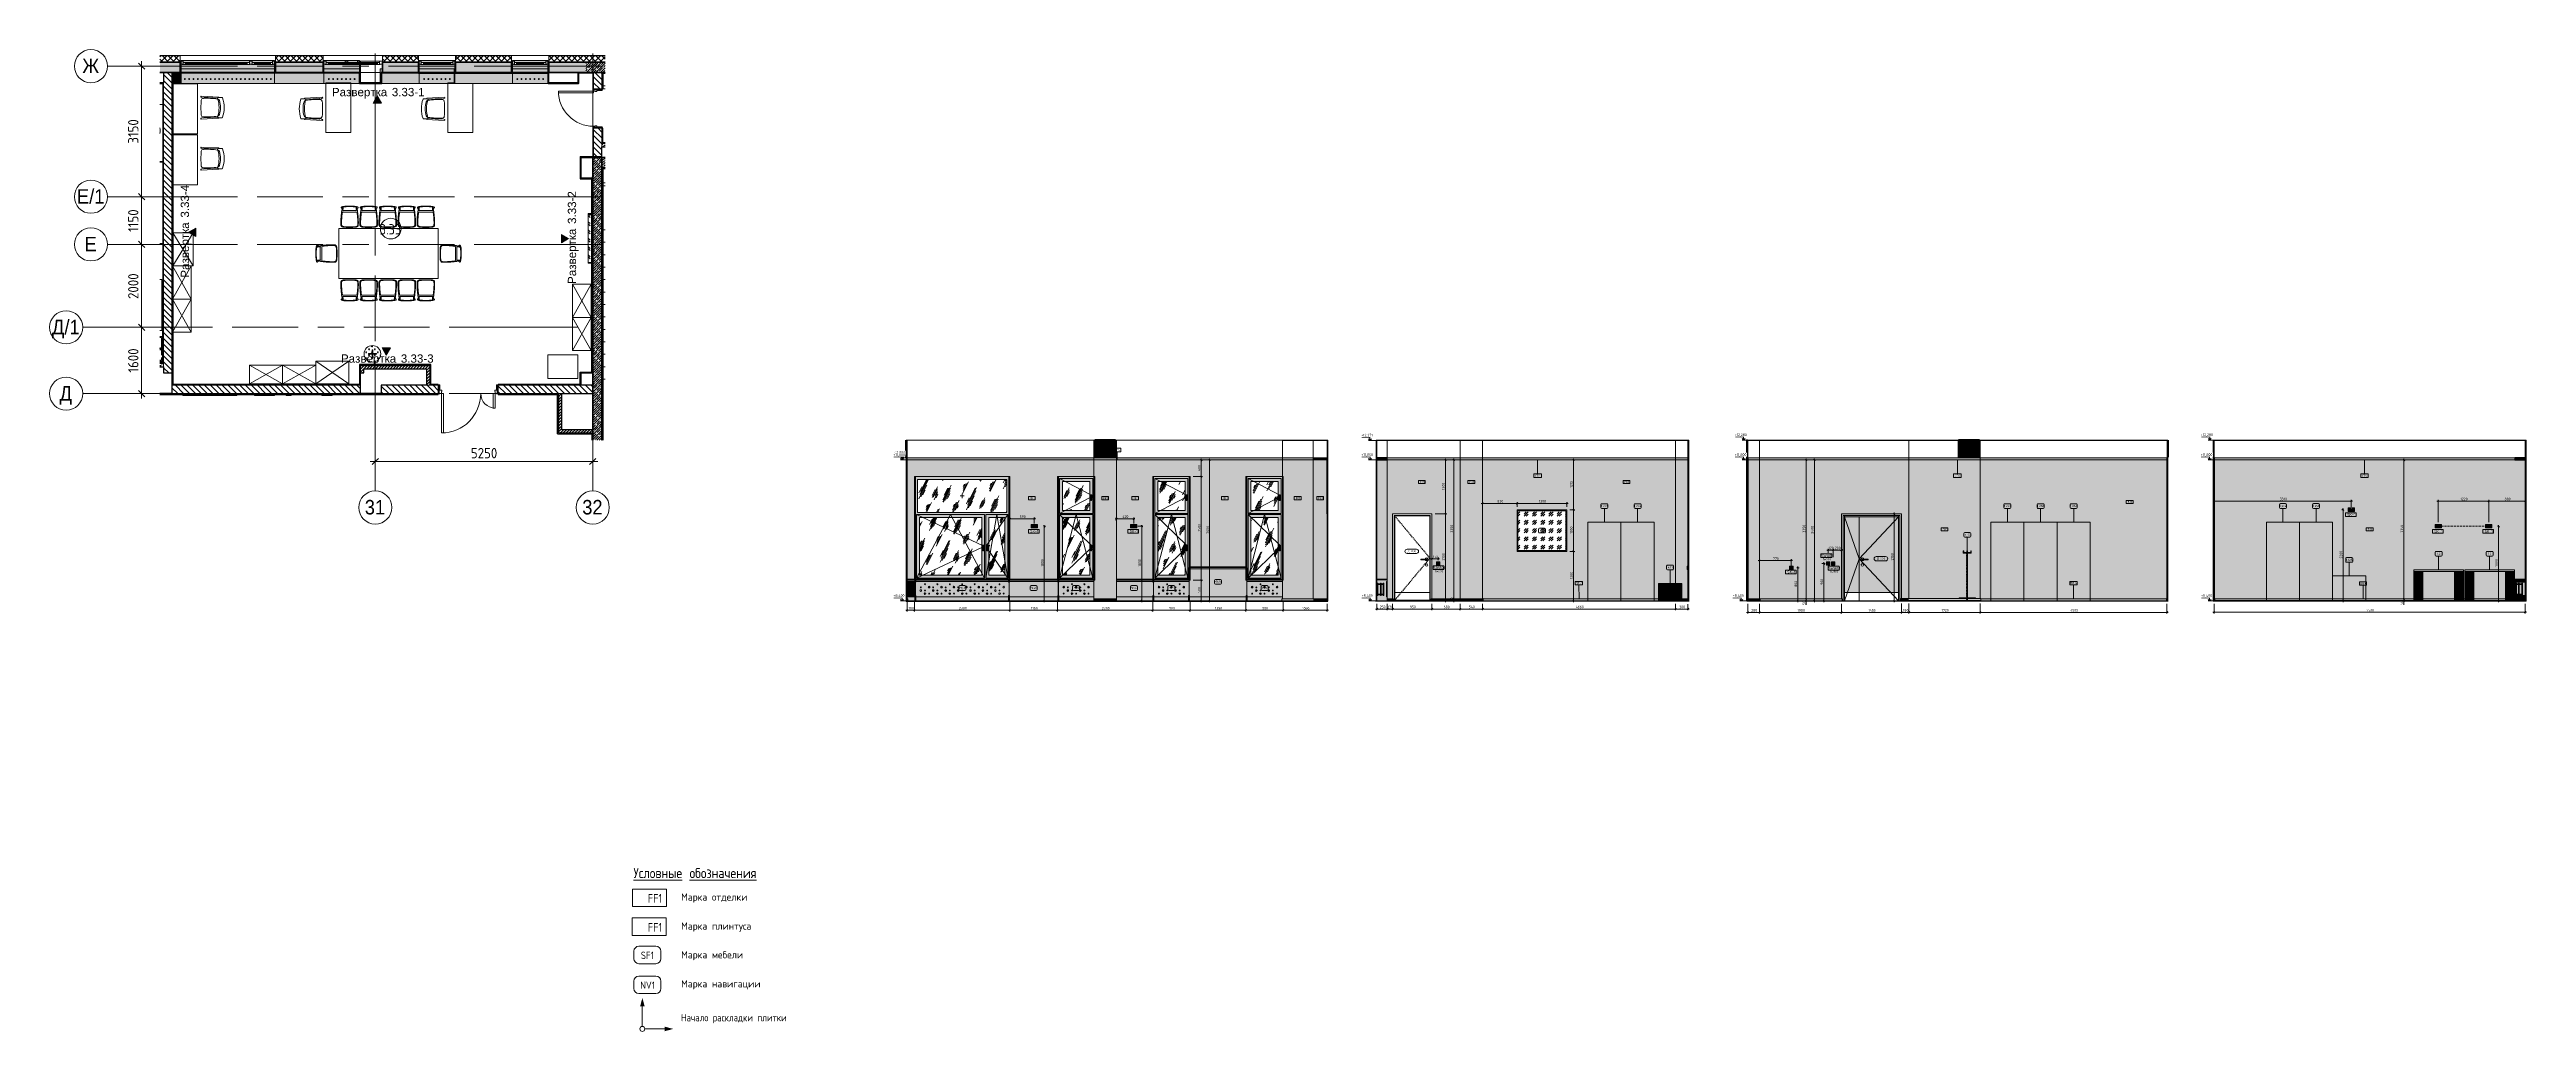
# Model space of a CAD drawing. Header units: millimetres. Extents: x 108096 to 167894, y -1987 to 21700.
import ezdxf

# ---------------------------------------------------------------- set-up
doc = ezdxf.new("R2010")
doc.units = ezdxf.units.MM
for name, pattern in [('200_ШТРИХ__ш1_п0_6_', [40, 25, -15]), ('ADSK_Штрих_ш2 п1', [75, 50, -25]), ('Осевая', [3175, 635, -476.25, 1587.5, -476.25]), ('Штрих', [158.75, 79.375, -79.375])]:
    doc.linetypes.add(name, pattern=pattern)
for name, color, linetype, lineweight in [('0-1', 7, 'Continuous', 9), ('A-ANNO-DIMS', 7, 'Continuous', 9), ('A-ANNO-DIMS-100', 7, 'Continuous', 9), ('A-ANNO-DIMS-25', 7, 'Continuous', 9), ('A-AREA-IDEN', 7, 'Continuous', 9), ('A-CLNG', 7, 'Continuous', 9), ('A-CLNG-IDEN', 7, 'Continuous', 9), ('A-DETL', 7, 'Continuous', 9), ('A-DETL-1', 7, 'ADSK_Штрих_ш2 п1', 9), ('A-DOOR', 7, 'Continuous', 9), ('A-DOOR-1', 7, 'Continuous', 13), ('A-DOOR-2', 7, 'Штрих', 9), ('A-DOOR-3', 7, '200_ШТРИХ__ш1_п0_6_', 9), ('A-DOOR-FRAM', 7, 'Continuous', 13), ('A-DOOR-FRAM-1', 7, 'Continuous', 9), ('A-DOOR-FRAM-2', 7, 'Continuous', 18), ('A-DOOR-IDEN', 7, 'Continuous', 9), ('A-FLOR', 7, 'Continuous', 9), ('A-GENM', 7, 'Continuous', 9), ('A-GENM-IDEN', 7, 'Continuous', 9), ('A-GLAZ', 7, 'Continuous', 9), ('A-GLAZ-1', 7, 'Continuous', 13), ('A-WALL', 7, 'Continuous', 9), ('A-WALL-IDEN', 7, 'Continuous', 9), ('A-WALL-PATT', 7, 'Continuous', 9), ('E-ELEC-EQPM', 7, 'Continuous', 9), ('E-ELEC-FIXT-IDEN', 7, 'Continuous', 9), ('G-ANNO-DIMS', 7, 'Continuous', 9), ('G-ANNO-DIMS-1', 7, 'Continuous', 20), ('G-ANNO-SYMB', 7, 'Continuous', 9), ('G-ANNO-TEXT', 7, 'Continuous', 9), ('I-FURN', 7, 'Continuous', 9), ('I-FURN-IDEN', 7, 'Continuous', 9), ('I-WALL', 7, 'Continuous', 9), ('M-EQPM', 7, 'Continuous', 9), ('P-SANR-FIXT', 7, 'Continuous', 9), ('P-SANR-FIXT-1', 7, 'Continuous', 13), ('S-COLS', 7, 'Continuous', 9), ('S-STRS-1', 7, 'Continuous', 9), ('Знаки', 7, 'Continuous', 9), ('Знаки-1', 7, 'Continuous', 18), ('Марки для знаков', 7, 'Continuous', 9), ('Оси', 7, 'Continuous', 9), ('Оси-1', 7, 'Continuous', 20), ('Оси-2', 7, 'Осевая', 9), ('Электрические приборы', 7, 'Continuous', 9)]:
    doc.layers.add(name, color=color, linetype=linetype, lineweight=lineweight)
for name, color, linetype, lineweight, true_color in [('A-CLNG-1', 7, 'Continuous', 9, 0x787878), ('A-CLNG-FNSH-1', 7, 'Continuous', 30, 0x3c3c3c), ('A-DETL-GENF-1', 1, 'Continuous', 9, 0xff0000), ('A-FLOR-1', 7, 'Continuous', 9, 0x787878), ('A-FLOR-FNSH-1', 7, 'Continuous', 30, 0x3c3c3c), ('A-FLOR-FNSH-2', 7, 'Continuous', 40, 0x3c3c3c), ('A-WALL-1', 7, 'Continuous', 25, 0x3c3c3c), ('A-WALL-2', 7, 'Continuous', 35, 0x3c3c3c), ('A-WALL-3', 7, 'Continuous', 13, 0x3c3c3c), ('A-WALL-4', 7, 'Continuous', 30, 0x3c3c3c), ('A-WALL-5', 7, 'Continuous', 40, 0x3c3c3c), ('A-WALL-FNSH-1', 7, 'Continuous', 13, 0x3c3c3c), ('A-WALL-FNSH-2', 7, 'Continuous', 9, 0x3c3c3c), ('A-WALL-FNSH-3', 7, 'Continuous', 30, 0x3c3c3c), ('G-ANNO-TEXT-1', 7, 'Continuous', 9, 0x3c3c3c), ('G-ANNO-TEXT-2', 7, 'Continuous', 9, 0x008000), ('G-ANNO-TEXT-3', 1, 'Continuous', 9, 0xff0000), ('I-FURN-1', 7, 'Continuous', 9, 0xf0f0f0), ('I-FURN-10', 7, 'Continuous', 9, 0xdddddd), ('I-FURN-11', 7, 'Continuous', 9, 0x949494), ('I-FURN-13', 7, 'Continuous', 9, 0xa1a1a1), ('I-FURN-14', 7, 'Continuous', 9, 0xd9d9d9), ('I-FURN-2', 7, 'Continuous', 9, 0xaaaaaa), ('I-FURN-5', 7, 'Continuous', 9, 0xc0c0c0), ('I-FURN-7', 7, 'Continuous', 9, 0xacacac), ('I-FURN-8', 7, 'Continuous', 9, 0x9e9e9e), ('I-FURN-9', 7, 'Continuous', 9, 0xd1d1d1), ('I-WALL-1', 7, 'Continuous', 9, 0x787878), ('Розетки', 7, 'Continuous', 9, 0xff1e23)]:
    doc.layers.add(name, color=color, linetype=linetype, lineweight=lineweight, true_color=true_color)
for name, color, linetype, lineweight, true_color, transparency in [('I-FURN-12', 7, 'Continuous', 9, 0x303030, 0.7), ('I-FURN-4', 7, 'Continuous', 9, 0xfbfbfb, 0.7), ('I-FURN-6', 7, 'Continuous', 9, 0x7f7f7f, 0.7), ('M-EQPM-1', 7, 'Continuous', 9, 0xe6e6e6, 0.7)]:
    doc.layers.add(name, color=color, linetype=linetype, lineweight=lineweight, true_color=true_color, transparency=transparency)
doc.layers.add('I-FURN-3', color=7, linetype='Continuous', lineweight=9, transparency=1)
doc.styles.add('Arial', font='arial.ttf', dxfattribs={"width": 0.9, "height": 350})
doc.styles.add('Arial_1', font='arial.ttf', dxfattribs={"height": 200})
doc.styles.add('GOST Common', font='GOST_Common.ttf', dxfattribs={"width": 0.9, "height": 250})
doc.styles.add('GOST Common_1', font='GOST_Common.ttf', dxfattribs={"height": 175})
doc.styles.add('GOST Common_2', font='GOST_Common.ttf', dxfattribs={"width": 0.9, "height": 210})
doc.styles.add('GOST Common_3', font='GOST_Common.ttf', dxfattribs={"width": 0.9, "height": 245})
doc.styles.add('GOST Common_4', font='GOST_Common.ttf', dxfattribs={"width": 0.9, "height": 175})
doc.styles.add('GOST Common_5', font='GOST_Common.ttf', dxfattribs={"height": 50})
doc.styles.add('GOST Common_6', font='GOST_Common.ttf', dxfattribs={"height": 62.5})
doc.styles.add('GOST Common_7', font='GOST_Common.ttf', dxfattribs={"width": 0.9, "height": 50})
doc.styles.add('ISOCPEUR', font='isocpeur.ttf', dxfattribs={"width": 0.9, "height": 250})
doc.styles.add('ISOCPEUR_1', font='isocpeur.ttf', dxfattribs={"width": 0.9, "height": 175})
doc.styles.add('ISOCPEUR_2', font='isocpeur.ttf', dxfattribs={"width": 0.9, "height": 62.5})
doc.dimstyles.new('ISO-2_5_0_9К_БОЛЬШОЙ', dxfattribs={"dimscale": 304.8, "dimtxt": 248.995294, "dimasz": 0.492126, "dimexe": 0.393701, "dimexo": 0.984252, "dimgap": 0, "dimtad": 1, "dimdec": 0, "dimrnd": 10, "dimzin": 0, "dimdsep": 46, "dimtxsty": 'ISOCPEUR', "dimblk1": 'OBLIQUE', "dimblk2": 'OBLIQUE', "dimsah": 1, "dimcen": 0.09, "dimdle": 0.393701, "dimazin": 0, "dimtfac": 1, "dimtdec": 4, "dimtix": 1, "dimtmove": 0, "dimatfit": 3, "dimfxl": 1, "dimtvp": 1, "dimtolj": 1, "dimtzin": 0, "dimarcsym": 2})
doc.dimstyles.new('ISO-2_5_0_9К_БОЛЬШОЙ_1', dxfattribs={"dimscale": 304.8, "dimtxt": 62.248823, "dimasz": 0.123031, "dimexe": 0.098425, "dimexo": 0.246063, "dimgap": 0, "dimtad": 1, "dimdec": 0, "dimrnd": 10, "dimzin": 0, "dimdsep": 46, "dimtxsty": 'ISOCPEUR_2', "dimblk1": 'OBLIQUE', "dimblk2": 'OBLIQUE', "dimsah": 1, "dimcen": 0.09, "dimdle": 0.098425, "dimazin": 0, "dimtfac": 1, "dimtdec": 4, "dimtix": 1, "dimtmove": 0, "dimatfit": 3, "dimfxl": 1, "dimtvp": 1, "dimtolj": 1, "dimtzin": 0, "dimarcsym": 2})
doc.dimstyles.new('ISO-2_5_0_9К_БОЛЬШОЙ_2', dxfattribs={"dimscale": 304.8, "dimtxt": 62.248823, "dimasz": 0.123031, "dimexe": 0.098425, "dimexo": 0.246063, "dimgap": 0, "dimtad": 1, "dimdec": 0, "dimrnd": 10, "dimzin": 0, "dimdsep": 46, "dimtxsty": 'ISOCPEUR_2', "dimblk1": 'OBLIQUE', "dimblk2": 'OBLIQUE', "dimsah": 1, "dimcen": 0.09, "dimdle": 0.098425, "dimazin": 0, "dimtfac": 1, "dimtdec": 4, "dimtix": 1, "dimtmove": 1, "dimatfit": 3, "dimfxl": 1, "dimtvp": 1, "dimtolj": 1, "dimtzin": 0, "dimarcsym": 2})
pattern_1 = [(135, (0, 0), (-70.71068, -70.71068), [])]
pattern_2 = [(45, (0, 0), (-57.024626, 57.024626), []), (45, (57.025, 0), (-57.024626, 57.024626), [100.806, -20.161, 3.353, -16.808])]
pattern_3 = [(45, (0, 0), (-35.35534, 35.35534), [])]
pattern_4 = [(0, (0, 0), (121.92, 30.48), [10.058, -81.382, 10.058, -81.382, -487.68]), (0, (0, 0), (121.92, 30.48), [-182.88, 10.058, -172.822, 10.058, -81.382, -213.36]), (0, (0, 0), (121.92, 30.48), [-457.2, 10.058, -50.902, 10.058, -142.342]), (120, (45.72, 15.24), (-87.356454, 90.345817), [10.058, -81.382, 10.058, -81.382, -487.68]), (120, (45.72, 15.24), (-87.356454, 90.345817), [-182.88, 10.058, -172.822, 10.058, -81.382, -213.36]), (120, (45.72, 15.24), (-87.356454, 90.345817), [-457.2, 10.058, -50.902, 10.058, -142.342]), (240, (60.96, 76.2), (-34.563546, -120.825817), [10.058, -81.382, 10.058, -81.382, -487.68]), (240, (60.96, 76.2), (-34.563546, -120.825817), [-182.88, 10.058, -172.822, 10.058, -81.382, -213.36]), (240, (60.96, 76.2), (-34.563546, -120.825817), [-457.2, 10.058, -50.902, 10.058, -142.342])]
pattern_5 = [(0, (-115891, -14359.75), (70.485, 70.485), [35.242, -105.727]), (90, (-115873.38, -14377.37), (-70.485, 70.485), [35.242, -105.727])]
pattern_6 = [(45, (50, 50), (-200, 0), [141.42, -141.42]), (45, (100, 50), (-200, 0), [70.71, -212.132]), (45, (50, 100), (-200, 0), [70.71, -212.132])]
pattern_7 = [(63.435, (63.5, 31.75), (-255.5833, 766.7475), [317.5, -190.5, 317.5, -190.5, -403.903]), (63.435, (63.5, 31.75), (-255.5833, 766.7475), [-1016, 127, -276.903]), (63.435, (47.6, 47.6), (-255.5833, 766.7475), [254, -317.5, 190.5, -190.5, -467.403]), (63.435, (47.6, 47.6), (-255.5833, 766.7475), [-952.5, 222.25, -245.153]), (63.435, (47.6, 95.25), (-255.5833, 766.7475), [190.5, -381, 127, -190.5, -530.903]), (63.435, (47.6, 95.25), (-255.5833, 766.7475), [-889, 285.75, -245.153]), (63.435, (95.25, 47.6), (-255.5833, 766.7475), [190.5, -381, 158.75, -6404.653]), (63.435, (142.9, 95.25), (-255.5833, 766.7475), [95.25, -476.25, 63.5, -6499.903]), (63.435, (63.5, 174.6), (-255.5833, 766.7475), [63.5, -476.25, 63.5, -254, -562.653]), (63.435, (63.5, 174.6), (-255.5833, 766.7475), [-857.25, 158.75, -403.903]), (63.435, (349.25, 127), (-255.5833, 766.7475), [317.5, -476.25, 381, -251.503]), (63.435, (349.25, 79.4), (-255.5833, 766.7475), [444.5, -317.5, 476.25, -188.003]), (63.435, (381, 95.25), (-255.5833, 766.7475), [508, -254, 381, -276.903]), (63.435, (428.6, 142.9), (-255.5833, 766.7475), [317.5, -444.5, 254, -403.903]), (63.435, (381, 238.1), (-255.5833, 766.7475), [158.75, -635, 190.5, -435.653]), (63.435, (476.25, 190.5), (-255.5833, 766.7475), [127, -635, 127, -530.903])]
pattern_8 = [(0, (17729.591, 0), (30.48, 7.62), [2.515, -20.345, 2.515, -20.345, -121.92]), (0, (17729.591, 0), (30.48, 7.62), [-45.72, 2.515, -43.205, 2.515, -20.345, -53.34]), (0, (17729.591, 0), (30.48, 7.62), [-114.3, 2.515, -12.725, 2.515, -35.585]), (120, (17741.021, 3.81), (-21.8391136, 22.5864543), [2.515, -20.345, 2.515, -20.345, -121.92]), (120, (17741.021, 3.81), (-21.8391136, 22.5864543), [-45.72, 2.515, -43.205, 2.515, -20.345, -53.34]), (120, (17741.021, 3.81), (-21.8391136, 22.5864543), [-114.3, 2.515, -12.725, 2.515, -35.585]), (240, (17744.831, 19.05), (-8.6408864, -30.2064543), [2.515, -20.345, 2.515, -20.345, -121.92]), (240, (17744.831, 19.05), (-8.6408864, -30.2064543), [-45.72, 2.515, -43.205, 2.515, -20.345, -53.34]), (240, (17744.831, 19.05), (-8.6408864, -30.2064543), [-114.3, 2.515, -12.725, 2.515, -35.585])]
pattern_9 = [(0, (161120.401, 0), (30.48, 7.62), [2.515, -20.345, 2.515, -20.345, -121.92]), (0, (161120.401, 0), (30.48, 7.62), [-45.72, 2.515, -43.205, 2.515, -20.345, -53.34]), (0, (161120.401, 0), (30.48, 7.62), [-114.3, 2.515, -12.725, 2.515, -35.585]), (120, (161131.831, 3.81), (-21.8391136, 22.5864543), [2.515, -20.345, 2.515, -20.345, -121.92]), (120, (161131.831, 3.81), (-21.8391136, 22.5864543), [-45.72, 2.515, -43.205, 2.515, -20.345, -53.34]), (120, (161131.831, 3.81), (-21.8391136, 22.5864543), [-114.3, 2.515, -12.725, 2.515, -35.585]), (240, (161135.641, 19.05), (-8.6408864, -30.2064543), [2.515, -20.345, 2.515, -20.345, -121.92]), (240, (161135.641, 19.05), (-8.6408864, -30.2064543), [-45.72, 2.515, -43.205, 2.515, -20.345, -53.34]), (240, (161135.641, 19.05), (-8.6408864, -30.2064543), [-114.3, 2.515, -12.725, 2.515, -35.585])]
pattern_10 = [(45, (270286.256, 0), (-14.2559798, 14.2559798), []), (45, (270300.512, 0), (-14.2559798, 14.2559798), [25.202, -5.04, 0.8382, -4.202])]
pattern_11 = [(0, (270286.256, 0), (30.48, 7.62), [2.515, -20.345, 2.515, -20.345, -121.92]), (0, (270286.256, 0), (30.48, 7.62), [-45.72, 2.515, -43.205, 2.515, -20.345, -53.34]), (0, (270286.256, 0), (30.48, 7.62), [-114.3, 2.515, -12.725, 2.515, -35.585]), (120, (270297.686, 3.81), (-21.8391136, 22.5864543), [2.515, -20.345, 2.515, -20.345, -121.92]), (120, (270297.686, 3.81), (-21.8391136, 22.5864543), [-45.72, 2.515, -43.205, 2.515, -20.345, -53.34]), (120, (270297.686, 3.81), (-21.8391136, 22.5864543), [-114.3, 2.515, -12.725, 2.515, -35.585]), (240, (270301.496, 19.05), (-8.6408864, -30.2064543), [2.515, -20.345, 2.515, -20.345, -121.92]), (240, (270301.496, 19.05), (-8.6408864, -30.2064543), [-45.72, 2.515, -43.205, 2.515, -20.345, -53.34]), (240, (270301.496, 19.05), (-8.6408864, -30.2064543), [-114.3, 2.515, -12.725, 2.515, -35.585])]
pattern_12 = [(0, (0, 0), (17.621, 17.621), [8.811, -26.432]), (90, (4.405, -4.405), (-17.621, 17.621), [8.811, -26.432])]
pattern_13 = [(0, (146733.803, 0), (30.48, 7.62), [2.515, -20.345, 2.515, -20.345, -121.92]), (0, (146733.803, 0), (30.48, 7.62), [-45.72, 2.515, -43.205, 2.515, -20.345, -53.34]), (0, (146733.803, 0), (30.48, 7.62), [-114.3, 2.515, -12.725, 2.515, -35.585]), (120, (146745.233, 3.81), (-21.8391136, 22.5864543), [2.515, -20.345, 2.515, -20.345, -121.92]), (120, (146745.233, 3.81), (-21.8391136, 22.5864543), [-45.72, 2.515, -43.205, 2.515, -20.345, -53.34]), (120, (146745.233, 3.81), (-21.8391136, 22.5864543), [-114.3, 2.515, -12.725, 2.515, -35.585]), (240, (146749.043, 19.05), (-8.6408864, -30.2064543), [2.515, -20.345, 2.515, -20.345, -121.92]), (240, (146749.043, 19.05), (-8.6408864, -30.2064543), [-45.72, 2.515, -43.205, 2.515, -20.345, -53.34]), (240, (146749.043, 19.05), (-8.6408864, -30.2064543), [-114.3, 2.515, -12.725, 2.515, -35.585])]

msp = doc.modelspace()

# ---------------------------------------------------------------- texts
at = {"layer": 'A-AREA-IDEN', "insert": (116068.2, 17488.7), "char_height": 250, "width": 663.797, "attachment_point": 1, "style": 'GOST Common'}
msp.add_mtext('3.33', dxfattribs=at)
at = {"layer": 'A-CLNG-IDEN', "char_height": 50, "width": 138.291, "attachment_point": 1, "style": 'GOST Common_5'}
for insert in [(133810.6, 12061.6), (143962, 11442.3), (154097.3, 11442.3), (163924.9, 11442.3)]:
    msp.add_mtext('CF4', dxfattribs=dict(at, insert=insert))
at = {"layer": 'A-DOOR-IDEN', "char_height": 50, "attachment_point": 1, "style": 'GOST Common_5'}
for s, insert, width in [('\\fGOST Common|b0|i0|c204|p34|;Д', (140885, 9625.3), 56.118), ('-8(', (140931.3, 9625.3), 112.236), ('\\fGOST Common|b0|i0|c204|p34|;л', (141023.9, 9625.3), 42.089), ('\\fGOST Common|b0|i0|c204|p34|;)', (141058.6, 9625.3), 24.051), ('\\fGOST Common|b0|i0|c204|p34|;Д', (152211.5, 9447.5), 56.118), ('-6(', (152257.8, 9447.5), 112.236), ('\\fGOST Common|b0|i0|c204|p34|;п', (152350.4, 9447.5), 44.093), ('\\fGOST Common|b0|i0|c204|p34|;)', (152386.8, 9447.5), 24.051)]:
    msp.add_mtext(s, dxfattribs=dict(at, insert=insert, width=width))
at = {"layer": 'A-GENM-IDEN', "char_height": 50, "attachment_point": 1, "style": 'GOST Common_5'}
for s, insert, width in [('ПЛ', (144937.9, 8852.8), 98.207), ('-4', (145019, 8852.8), 94.198), ('ПЛ', (156877.8, 8852.8), 98.207), ('-4', (156958.8, 8852.8), 94.198), ('ПЛ', (163869.3, 8842.8), 98.207), ('-4', (163950.4, 8842.8), 94.198)]:
    msp.add_mtext(s, dxfattribs=dict(at, insert=insert, width=width))
at = {"layer": 'A-WALL-IDEN', "char_height": 50, "width": 111.835, "attachment_point": 1, "style": 'GOST Common_7'}
for insert in [(131765.9, 10902.3), (133534.5, 10902.3), (134260.8, 10902.3), (136425, 10902.3), (138184.1, 10902.3), (138724, 10902.3), (141183.6, 11292.7), (142375.3, 11292.7), (146120.1, 11292.7), (158268.5, 10809.7), (153800.5, 10149.5), (164063.2, 10149.5)]:
    msp.add_mtext('FK1', dxfattribs=dict(at, insert=insert))
at = {"layer": 'E-ELEC-FIXT-IDEN', "attachment_point": 1}
for s, insert, char_height, width, style in [('SK-1', (163565.9, 10511.7), 62.5, 212.447, 'GOST Common_6'), ('SK-1', (131772.4, 10110.2), 62.5, 212.447, 'GOST Common_6'), ('SK-1', (134172.3, 10110.2), 62.5, 212.447, 'GOST Common_6'), ('SK-1', (165665.9, 10106.8), 62.5, 212.447, 'GOST Common_6'), ('SK-1', (166885.9, 10106.8), 62.5, 212.447, 'GOST Common_6'), ('SWA01', (141507.1, 9230.2), 62.5, 304.641, 'GOST Common_6'), ('h=900', (141545.8, 9139.9), 50, 220.464, 'GOST Common_5'), ('SK-1', (150048.8, 9127.4), 62.5, 212.447, 'GOST Common_6'), ('SWA01', (150867.3, 9520.3), 62.5, 304.641, 'GOST Common_6'), ('h=900', (150905.9, 9430.1), 50, 220.464, 'GOST Common_5'), ('SWA03', (151038, 9218.8), 62.5, 320.675, 'GOST Common_6'), ('h=900', (151083.3, 9128.5), 50, 220.464, 'GOST Common_5')]:
    msp.add_mtext(s, dxfattribs=dict(at, insert=insert, char_height=char_height, width=width, style=style))
at = {"layer": 'G-ANNO-SYMB', "char_height": 200, "attachment_point": 1, "style": 'Arial_1'}
for s, insert, width in [('Развертка', (114912.7, 20774.6), 1659.493), (' 3.33-1', (116281.9, 20774.6), 1074.261), ('Развертка', (115130.3, 14346), 1659.493), (' 3.33-3', (116499.5, 14346), 1074.261)]:
    msp.add_mtext(s, dxfattribs=dict(at, insert=insert, width=width))
at = {"layer": 'G-ANNO-SYMB', "char_height": 200, "attachment_point": 1, "rotation": 90, "style": 'Arial_1'}
for s, insert, width in [(' 3.33-4', (111263.7, 17567.5), 1074.261), (' 3.33-2', (120608.4, 17415.1), 1074.261), ('Развертка', (111263.7, 16198.3), 1659.493), ('Развертка', (120608.4, 16045.9), 1659.493)]:
    msp.add_mtext(s, dxfattribs=dict(at, insert=insert, width=width))
at = {"layer": 'G-ANNO-TEXT', "attachment_point": 1}
for s, insert, char_height, width, style in [('\\LУсловные', (122193.9, 1955.6), 245, 1550.544, 'GOST Common_3'), ('\\L\\fGOST Common|b0|i0|c204|p34|;\\W.9;\\L ', (123473.2, 1955.6), 245, 90.911, 'GOST Common_3'), ('\\Lобозначения', (123548.2, 1955.6), 245, 2111.164, 'GOST Common_3'), ('Начало', (123342.6, -1567.6), 175, 863.658, 'GOST Common_4'), ('\\fGOST Common|b0|i0|c204|p34|;\\W.9; ', (124055.2, -1567.6), 175, 65.658, 'GOST Common_4'), ('раскладки', (124109.3, -1567.6), 175, 1237.405, 'GOST Common_4'), ('\\fGOST Common|b0|i0|c204|p34|;\\W.9; ', (125130.3, -1567.6), 175, 65.658, 'GOST Common_4'), ('плитки', (125184.5, -1567.6), 175, 853.557, 'GOST Common_4')]:
    msp.add_mtext(s, dxfattribs=dict(at, insert=insert, char_height=char_height, width=width, style=style))
at = {"layer": 'G-ANNO-TEXT-1', "attachment_point": 1}
for s, insert, char_height, width, style in [('   FF1   ', (122193.9, 1327.3), 210, 929.316, 'GOST Common_2'), ('Марка', (123342.6, 1343.2), 175, 830.548, 'GOST Common_1'), ('\\fGOST Common|b0|i0|c204|p34|; ', (124027.8, 1343.2), 175, 72.954, 'GOST Common_1'), ('отделки', (124088, 1343.2), 175, 1099.915, 'GOST Common_1'), ('Марка', (123342.6, 643.2), 175, 830.548, 'GOST Common_1'), ('\\fGOST Common|b0|i0|c204|p34|; ', (124027.8, 643.2), 175, 72.954, 'GOST Common_1'), ('плинтуса', (124088, 643.2), 175, 1245.822, 'GOST Common_1'), ('Марка', (123342.6, -50.9), 175, 830.548, 'GOST Common_1'), ('\\fGOST Common|b0|i0|c204|p34|; ', (124027.8, -50.9), 175, 72.954, 'GOST Common_1'), ('мебели', (124088, -50.9), 175, 925.949, 'GOST Common_1'), ('Марка', (123342.6, -750.9), 175, 830.548, 'GOST Common_1'), ('\\fGOST Common|b0|i0|c204|p34|; ', (124027.8, -750.9), 175, 72.954, 'GOST Common_1'), ('навигации', (124088, -750.9), 175, 1414.177, 'GOST Common_1')]:
    msp.add_mtext(s, dxfattribs=dict(at, insert=insert, char_height=char_height, width=width, style=style))
at = {"layer": 'G-ANNO-TEXT-2', "char_height": 175, "attachment_point": 1, "style": 'ISOCPEUR_1'}
for s, insert, width in [('SF1', (122371.3, -63.7), 383.848), ('NV1', (122357.4, -782), 419.202)]:
    msp.add_mtext(s, dxfattribs=dict(at, insert=insert, width=width))
at = {"layer": 'G-ANNO-TEXT-3', "insert": (122193.9, 627.3), "char_height": 210, "width": 929.316, "attachment_point": 1, "style": 'GOST Common_2'}
msp.add_mtext('   FF1   ', dxfattribs=at)
at = {"layer": 'I-FURN-IDEN', "char_height": 50, "attachment_point": 1, "style": 'GOST Common_5'}
for s, insert, width in [('1,256', (145554.6, 10714.7), 184.388), ('1,254', (146352.1, 10714.7), 190.401), ('1,255', (155283.3, 10714.7), 184.388), ('1,256', (156083.3, 10714.7), 184.388), ('1,254', (156880.8, 10714.7), 190.401), ('1,254', (161932.2, 10714.7), 190.401), ('1,256', (162734.7, 10714.7), 184.388), ('1,20', (144064.3, 10121.8), 140.295), ('1,15', (154339.5, 10018.3), 126.266), ('4,11', (147162.4, 9234.7), 132.278), ('1,125', (163540.4, 9414.7), 170.359), ('1,2', (165730.6, 9564.7), 96.202), ('1,2', (166960.6, 9564.7), 96.202)]:
    msp.add_mtext(s, dxfattribs=dict(at, insert=insert, width=width))
at = {"layer": 'Марки для знаков', "char_height": 50, "attachment_point": 1, "style": 'GOST Common_5'}
for s, insert, width in [('\\fGOST Common|b0|i0|c204|p34|;М', (130065.7, 8736.8), 56.118), ('7.1', (130112, 8736.8), 92.194), ('\\fGOST Common|b0|i0|c204|p34|;М', (131760.2, 8736.8), 56.118), ('3.2.2', (131806.5, 8736.8), 166.35), ('\\fGOST Common|b0|i0|c204|p34|;М', (132820, 8736.8), 56.118), ('1.1', (132866.3, 8736.8), 78.165), ('\\fGOST Common|b0|i0|c204|p34|;М', (134184.5, 8736.8), 56.118), ('3.2.3', (134230.8, 8736.8), 164.346), ('\\fGOST Common|b0|i0|c204|p34|;М', (135120, 8736.8), 56.118), ('1.1', (135166.3, 8736.8), 78.165), ('\\fGOST Common|b0|i0|c204|p34|;М', (136216.4, 8886.8), 56.118), ('3.20', (136262.7, 8886.8), 148.312), ('\\fGOST Common|b0|i0|c204|p34|;М', (137369.8, 8736.8), 56.118), ('1.1', (137416.1, 8736.8), 78.165)]:
    msp.add_mtext(s, dxfattribs=dict(at, insert=insert, width=width))
at = {"layer": 'Оси', "char_height": 350, "attachment_point": 1, "style": 'Arial'}
for s, insert, width in [('\\fArial|b0|i0|c204|p34|;\\W.9;Ж', (108887, 21481), 497.848), ('\\fArial|b0|i0|c204|p34|;\\W.9;Е', (108756.1, 18331), 360.759), ('/1', (109053.8, 18331), 454.557), ('\\fArial|b0|i0|c204|p34|;\\W.9;Е', (108943.3, 17181), 360.759), ('\\fArial|b0|i0|c204|p34|;\\W.9;Д', (108152.9, 15181), 367.975), ('/1', (108456.6, 15181), 454.557), ('\\fArial|b0|i0|c204|p34|;\\W.9;Д', (108340.6, 13581), 367.975), ('31', (115707.4, 10834.8), 606.076), ('32', (120957.4, 10834.8), 606.076)]:
    msp.add_mtext(s, dxfattribs=dict(at, insert=insert, width=width))

# ---------------------------------------------------------------- blocks, each defined once
blk = doc.blocks.new('120_Окно_СКБ_1Ст - 120_Окно_СКБ_1Ст 900х2500_h_ с форточкой-22877787-План разверток пом_3_33_ Этаж 3')
at = {"layer": 'A-GLAZ'}
for p, q in [((-431, -57), (-450, -57)), ((-330, -107), (330, -107)), ((330, -117), (-330, -117)), ((450, -57), (429, -57))]:
    blk.add_line(p, q, dxfattribs=at)
at = {"layer": 'A-GLAZ-1'}
for p, q in [((-450, -127), (-450, -57)), ((-450, -57), (-380, -57)), ((-380, -127), (-450, -127)), ((-380, -127), (-400, -127)), ((-400, -127), (-400, -137)), ((-400, -137), (400, -137)), ((400, -137), (-400, -137)), ((-380, -57), (-380, -127)), ((380, -87), (-380, -87)), ((-380, -87), (-380, -127)), ((-330, -137), (-330, -87)), ((330, -137), (330, -87)), ((380, -127), (380, -57)), ((380, -57), (450, -57)), ((380, -127), (380, -87)), ((450, -127), (380, -127)), ((400, -127), (380, -127)), ((400, -137), (400, -127)), ((450, -57), (450, -127))]:
    blk.add_line(p, q, dxfattribs=at)
blk = doc.blocks.new('120_Окно_СКБ_1Ст - 120_Окно_СКБ_1Ст 900х2500_h_ с форточкой-22876038-План разверток пом_3_33_ Этаж 3')
at = {"layer": 'A-GLAZ'}
for p, q in [((-431, -57), (-450, -57)), ((-330, -107), (330, -107)), ((330, -117), (-330, -117)), ((450, -57), (429, -57)), ((429, -127), (450, -127))]:
    blk.add_line(p, q, dxfattribs=at)
at = {"layer": 'A-GLAZ-1'}
for p, q in [((-450, -127), (-450, -57)), ((-450, -57), (-380, -57)), ((-380, -127), (-450, -127)), ((-380, -127), (-400, -127)), ((-400, -127), (-400, -137)), ((-400, -137), (400, -137)), ((400, -137), (-400, -137)), ((-380, -57), (-380, -127)), ((380, -87), (-380, -87)), ((-380, -87), (-380, -127)), ((-330, -137), (-330, -87)), ((330, -137), (330, -87)), ((380, -127), (380, -57)), ((380, -57), (450, -57)), ((380, -127), (380, -87)), ((450, -127), (380, -127)), ((400, -127), (380, -127)), ((400, -137), (400, -127)), ((450, -57), (450, -127))]:
    blk.add_line(p, q, dxfattribs=at)
blk = doc.blocks.new('110_Дверь_СКБ_2Ст - Д-1_л_Лестничная клетка EIS60 2-32142534-План разверток пом_3_33_ Этаж 3')
at = {"layer": 'A-DOOR-FRAM'}
for p, q in [((-742, 118), (-742, 118)), ((-742, 118), (-742, 110)), ((-742, 110), (-742, 110)), ((-742, -110), (-742, -110)), ((-742, -110), (-742, -118)), ((-742, -118), (-742, -118))]:
    blk.add_line(p, q, dxfattribs=at)
blk = doc.blocks.new('120_Окно_СКБ_2Ст_Фрамуга сверху - 120_Окно_СКБ_2Ст_2300х2500_h_ ДОО-23103760-План разверток пом_3_33_ Этаж 3')
at = {"layer": 'A-GLAZ'}
for p, q in [((-1129, -57), (-1150, -57)), ((-1030, -107), (470, -107)), ((470, -117), (-1030, -117)), ((640, -107), (1030, -107)), ((1030, -117), (640, -117)), ((1150, -57), (1131, -57)), ((1131, -127), (1150, -127))]:
    blk.add_line(p, q, dxfattribs=at)
at = {"layer": 'A-GLAZ-1'}
for p, q in [((-1150, -127), (-1150, -57)), ((-1150, -57), (-1080, -57)), ((-1080, -127), (-1150, -127)), ((-1080, -127), (-1100, -127)), ((-1100, -127), (-1100, -137)), ((-1100, -137), (540, -137)), ((540, -137), (-1100, -137)), ((-1080, -57), (-1080, -127)), ((520, -87), (-1080, -87)), ((-1080, -87), (-1080, -127)), ((-1030, -137), (-1030, -87)), ((470, -137), (470, -87)), ((520, -127), (520, -57)), ((520, -57), (590, -57)), ((520, -127), (520, -87)), ((590, -127), (520, -127)), ((540, -127), (520, -127)), ((540, -137), (540, -127)), ((590, -127), (570, -127)), ((570, -127), (570, -137)), ((570, -137), (1100, -137)), ((1100, -137), (570, -137)), ((590, -57), (590, -127)), ((1080, -87), (590, -87)), ((590, -87), (590, -127)), ((640, -137), (640, -87)), ((1030, -137), (1030, -87)), ((1080, -127), (1080, -57)), ((1080, -57), (1150, -57)), ((1080, -127), (1080, -87)), ((1150, -127), (1080, -127)), ((1100, -127), (1080, -127)), ((1100, -137), (1100, -127)), ((1150, -57), (1150, -127))]:
    blk.add_line(p, q, dxfattribs=at)
blk = doc.blocks.new('110_Дверь_СКБ_1Ст_Внутренняя1 - Д-8 950x2100h_охрана-31784688-План разверток пом_3_33_ Этаж 3')
at = {"layer": 'A-DOOR'}
h = blk.add_hatch(dxfattribs=at)
h.set_pattern_fill('FP_4', color=256, style=0, pattern_type=2)
h.set_pattern_definition([(135, (1826.41, 164.685), (-14.14214, -14.14214), []), (225, (1826.41, 164.685), (14.14214, -14.14214), [])])
h.paths.add_polyline_path([(462.5, -100), (487.5, -100), (487.5, 100), (462.5, 100)])
at = {"layer": 'A-DOOR-FRAM-1'}
h = blk.add_hatch(dxfattribs=at)
h.set_pattern_fill('FP_5', color=256, style=0, pattern_type=2)
h.set_pattern_definition([(45, (-296.384, 164.685), (-14.1421, 14.1421), []), (135, (-296.384, 164.685), (-14.1421, -14.1421), [])])
h.paths.add_polyline_path([(-462.5, -100), (-437.5, -100), (-437.5, 100), (-462.5, 100)])
at = {"layer": 'A-DOOR'}
blk.add_arc((437.5, 100), 850, 90, 180, dxfattribs=at)
at = {"layer": 'A-DOOR-1'}
for p, q in [((437.5, 950), (397.5, 950)), ((397.5, 950), (397.5, 100)), ((437.5, 100), (437.5, 950)), ((397.5, 100), (437.5, 100))]:
    blk.add_line(p, q, dxfattribs=at)
at = {"layer": 'A-DOOR-FRAM'}
for p, q in [((-422.5, 108), (-492.5, 108)), ((-492.5, 108), (-492.5, 100)), ((-492.5, 100), (-422.5, 100)), ((-437.5, 100), (-462.5, 100)), ((-462.5, 100), (-462.5, -100)), ((-412.5, 100), (-437.5, 100)), ((-437.5, 100), (-437.5, 20)), ((-437.5, -100), (-437.5, 100)), ((-422.5, 100), (-437.5, 100)), ((-437.5, 100), (-437.5, 99)), ((-437.5, 99), (-422.5, 99)), ((-437.5, 20), (-402.5, 20)), ((-422.5, 20), (-437.5, 20)), ((-437.5, 20), (-437.5, -100)), ((-422.5, 100), (-422.5, 108)), ((-422.5, 99), (-422.5, 100)), ((-422.5, -100), (-422.5, 20)), ((-412.5, 60), (-412.5, 100)), ((-402.5, 60), (-412.5, 60)), ((-402.5, 20), (-402.5, 60)), ((437.5, 60), (427.5, 60)), ((427.5, 60), (427.5, 20)), ((427.5, 20), (462.5, 20)), ((437.5, 100), (437.5, 60)), ((462.5, 100), (437.5, 100)), ((517.5, 108), (447.5, 108)), ((447.5, 108), (447.5, 100)), ((462.5, 100), (447.5, 100)), ((447.5, 100), (447.5, 99)), ((447.5, 100), (517.5, 100)), ((447.5, 99), (462.5, 99)), ((462.5, 20), (447.5, 20)), ((447.5, 20), (447.5, -100)), ((462.5, 20), (462.5, 100)), ((487.5, 100), (462.5, 100)), ((462.5, 100), (462.5, -100)), ((462.5, 99), (462.5, 100)), ((462.5, -100), (462.5, 20)), ((487.5, -100), (487.5, 100)), ((517.5, 100), (517.5, 108)), ((-422.5, -100), (-492.5, -100)), ((-492.5, -100), (-492.5, -108)), ((-492.5, -108), (-422.5, -108)), ((-462.5, -100), (-437.5, -100)), ((-437.5, -100), (-422.5, -100)), ((-422.5, -108), (-422.5, -100)), ((447.5, -100), (462.5, -100)), ((517.5, -100), (447.5, -100)), ((447.5, -100), (447.5, -108)), ((447.5, -108), (517.5, -108)), ((462.5, -100), (487.5, -100)), ((517.5, -108), (517.5, -100))]:
    blk.add_line(p, q, dxfattribs=at)
blk = doc.blocks.new('SND_2D_Раковина - 500x400 без поручня-18611701-План разверток пом_3_33_ Этаж 3')
at = {"layer": 'P-SANR-FIXT'}
for p, q in [((-250, 152), (-250, 128)), ((-250, 128), (-250, 152)), ((-70, 150), (-25, 150)), ((-70, 135), (-70, 150)), ((-25, 135), (-70, 135)), ((-25, 151), (-25, 128)), ((25, 128), (25, 151)), ((70, 150), (25, 150)), ((25, 135), (70, 135)), ((70, 135), (70, 150)), ((250, 128), (250, 152)), ((250, 152), (250, 128))]:
    blk.add_line(p, q, dxfattribs=at)
blk = doc.blocks.new('Стол базовый прямоугольный - 1_2-25479526-План разверток пом_3_33_ Этаж 3')
at = {"layer": 'I-FURN-1'}
for p, q in [((600, 300), (-600, 300)), ((-600, 300), (-600, -300)), ((600, 152), (600, 300)), ((-600, -300), (579, -300))]:
    blk.add_line(p, q, dxfattribs=at)
blk = doc.blocks.new('Chair_1 noor 78578 - 1_4-25422005-План разверток пом_3_33_ Этаж 3')
at = {"layer": 'I-FURN'}
for p, q in [((-141, 330), (-165, -92)), ((-137, -37), (-117, 302)), ((-110, 9), (-137, -37)), ((-130, 406), (-130, 345)), ((365, -37), (339, 9)), ((346, 302), (365, -37)), ((359, 345), (359, 406)), ((394, -92), (370, 330)), ((-140, -93), (-109, -40)), ((337, -40), (368, -93))]:
    blk.add_line(p, q, dxfattribs=at)
for centre, radius, start, end in [((114, -279), 660, 111.69998, 112.75632), ((-37, 345), 93.1, 180, 204.98637), ((-37, 345), 93.1, 186.47848, 204.98637), ((-116, 308), 6.35, 204.98637, 258.40915), ((-116, 308), 6.35, 204.98637, 287.82764), ((114, -272), 733, 71.31737, 108.68328), ((114, -408), 746, 71.94453, 107.82764), ((1799, 38), 1909, 171.9659, 182.62606), ((1799, 38), 1909, 180.87613, 182.33066), ((-41, 298), 50.8, 106.17353, 171.9659), ((114, -239), 610, 73.82647, 106.17353), ((270, 298), 50.8, 8.0341, 73.82647), ((-1570, 38), 1909, 357.37394, 8.0341), ((-1570, 38), 1909, 357.66934, 359.12387), ((345, 308), 6.35, 281.59085, 335.01363), ((344, 307), 6.35, 281.41858, 334.47697), ((266, 345), 93.1, 334.47697, 360), ((266, 345), 93.1, 335.01363, 353.52152), ((114, -279), 660, 67.24368, 68.30002), ((-152, -93), 12.7, 176.75, 356.75), ((-64, -48), 44.5, 182.62606, 265.09121), ((115, 2034), 2134, 265.09121, 274.90442), ((293, -48), 44.4, 275.93956, 357.37394), ((381, -93), 12.7, 183.25, 3.25)]:
    blk.add_arc(centre, radius, start, end, dxfattribs=at)
for points in [[(-120, 422), (-122, 421), (-125, 418), (-128, 414), (-130, 409), (-130, 407), (-130, 406)], [(359, 406), (359, 407), (358, 409), (356, 414), (353, 418), (351, 421), (349, 422)]]:
    blk.add_open_spline(points, degree=3, dxfattribs=at)
blk = doc.blocks.new('Стол базовый прямоугольный - 1_2-V1-План разверток пом_3_33_ Этаж 3')
at = {"layer": 'I-FURN-1'}
for p, q in [((600, 300), (-600, 300)), ((-600, 300), (-600, -300)), ((600, -300), (600, 300)), ((-600, -300), (600, -300))]:
    blk.add_line(p, q, dxfattribs=at)
blk = doc.blocks.new('Стол базовый прямоугольный - 8_1-26512698-План разверток пом_3_33_ Этаж 3')
at = {"layer": 'I-FURN-1'}
for p, q in [((1200, 600), (-1200, 600)), ((-1200, 600), (-1200, -600)), ((1200, -600), (1200, 600)), ((-1200, -600), (1200, -600))]:
    blk.add_line(p, q, dxfattribs=at)
blk = doc.blocks.new('Chairs-Back - 1_4а-26512834-План разверток пом_3_33_ Этаж 3')
at = {"layer": '0-1', "flags": 128}
for points in [[(-212, -145), (-212, -150), (-212, -152), (-212, -154), (-212, -156), (-212, -158), (-212, -161), (-212, -163), (-212, -167), (-212, -172), (-212, -176), (-212, -178), (-212, -180), (-212, -183), (-212, -186), (-211, -189), (-211, -191), (-211, -194), (-211, -197), (-210, -200), (-210, -203), (-209, -205), (-209, -208), (-208, -210), (-207, -213), (-206, -214), (-206, -214), (-206, -215), (-204, -218), (-204, -219), (-204, -219), (-202, -223), (-200, -227), (-196, -230), (-193, -232), (-193, -232), (-190, -234), (-188, -236), (-186, -237), (-184, -239), (-182, -240), (-179, -241), (-177, -242), (-175, -244), (-172, -245), (-170, -246), (-167, -246), (-165, -247), (-162, -248), (-160, -249), (-157, -249), (-154, -250), (-152, -251), (-149, -251), (-147, -252), (-144, -252), (-141, -252), (-139, -253), (-136, -253), (-133, -253), (-131, -253), (-129, -253), (-126, -254), (-107, -255), (-81, -256), (-54, -256), (-28, -257), (-1, -257), (26, -257), (52, -257), (79, -256), (105, -255), (124, -254), (129, -254), (134, -253), (139, -253), (145, -252), (150, -251), (155, -250), (160, -249), (165, -247), (170, -245), (175, -243), (180, -241), (184, -238), (189, -235), (191, -233), (191, -233), (192, -233), (197, -233), (201, -231), (205, -228), (208, -224), (210, -219), (210, -214), (209, -209), (207, -207), (208, -206), (208, -203), (209, -201), (209, -198), (209, -195), (209, -192), (210, -190), (210, -187), (210, -184), (210, -181), (210, -179), (210, -176), (210, -172), (210, -168), (210, -164), (211, -162), (211, -159), (211, -157), (211, -155), (211, -153), (211, -151), (211, -146), (211, -142), (211, -138), (211, -133), (211, -131), (211, -129), (211, -127), (211, -125), (211, -122), (211, -120), (211, -116), (210, -112), (210, -107), (210, -103), (210, -98), (210, -94), (210, -90), (210, -85), (210, -81), (210, -77), (209, -72), (209, -68), (209, -63), (209, -59), (208, -55), (208, -51), (208, -46), (208, -42), (207, -34), (207, -27), (206, -20), (206, -13), (205, -9), (205, -5), (205, 2), (204, 6), (204, 10), (203, 17), (203, 21), (203, 24), (202, 31), (201, 35), (201, 39), (200, 46), (200, 50), (199, 54), (199, 61), (198, 65), (198, 68), (197, 72), (197, 76), (196, 81), (196, 87), (195, 92), (194, 98), (193, 103), (193, 109), (192, 114), (191, 120), (191, 124), (190, 129), (190, 133), (189, 137), (189, 141), (188, 146), (188, 149), (187, 153), (186, 156), (186, 159), (185, 161), (185, 163), (185, 165), (184, 166), (184, 167), (183, 167), (183, 168), (183, 168), (183, 168), (181, 168), (180, 169), (180, 169), (204, 211), (206, 214), (207, 217), (207, 221), (207, 224), (206, 227), (204, 230), (202, 233), (199, 235), (196, 237), (193, 238), (189, 238), (186, 238), (183, 237), (180, 235), (177, 233), (175, 231), (175, 230), (175, 230), (175, 231), (174, 233), (174, 234), (174, 235), (174, 236), (173, 238), (173, 238), (173, 239), (173, 239), (172, 240), (172, 240), (171, 241), (171, 241), (170, 242), (169, 243), (168, 243), (167, 244), (166, 244), (165, 244), (164, 245), (161, 245), (159, 246), (156, 246), (151, 247), (146, 248), (141, 249), (136, 249), (118, 251), (101, 253), (76, 255), (51, 256), (25, 257), (0, 257), (-25, 257), (-50, 256), (-76, 255), (-101, 253), (-118, 252), (-136, 250), (-138, 250), (-141, 249), (-143, 249), (-146, 249), (-148, 248), (-151, 248), (-153, 248), (-156, 247), (-158, 247), (-161, 246), (-164, 245), (-165, 245), (-166, 245), (-167, 244), (-168, 244), (-169, 243), (-170, 243), (-170, 242), (-171, 242), (-172, 241), (-172, 240), (-172, 240), (-173, 239), (-173, 239), (-173, 238), (-174, 237), (-174, 236), (-174, 236), (-177, 237), (-180, 238), (-183, 238), (-186, 238), (-190, 237), (-193, 235), (-196, 233), (-198, 230), (-199, 227), (-201, 224), (-201, 221), (-201, 217), (-200, 214), (-198, 211), (-179, 178), (-179, 176), (-180, 175), (-180, 173), (-180, 172), (-180, 171), (-181, 170), (-181, 169), (-183, 169), (-183, 169), (-183, 169), (-184, 168), (-184, 168), (-184, 167), (-185, 165), (-185, 164), (-186, 162), (-186, 160), (-187, 157), (-187, 154), (-188, 151), (-188, 147), (-189, 143), (-189, 138), (-190, 134), (-190, 130), (-191, 126), (-192, 121), (-192, 121), (-192, 115), (-193, 110), (-194, 104), (-195, 99), (-195, 93), (-196, 88), (-197, 82), (-197, 77), (-198, 73), (-198, 69), (-199, 66), (-199, 62), (-200, 55), (-200, 51), (-201, 47), (-202, 40), (-202, 36), (-202, 32), (-203, 25), (-204, 21), (-204, 18), (-205, 11), (-205, 7), (-205, 3), (-206, -4), (-206, -8), (-207, -12), (-207, -19), (-208, -26), (-208, -34), (-209, -41), (-209, -45), (-209, -50), (-210, -54), (-210, -58), (-210, -62), (-210, -67), (-210, -71), (-211, -76), (-211, -80), (-211, -84), (-211, -89), (-211, -93), (-211, -97), (-212, -102), (-212, -106), (-212, -111), (-212, -115), (-212, -119), (-212, -121), (-212, -124), (-212, -126), (-212, -128), (-212, -130), (-212, -132), (-212, -137), (-212, -141), (-212, -145)], [(-212, -145), (-212, -150), (-212, -152), (-212, -154), (-212, -156), (-212, -158), (-212, -161), (-212, -163), (-212, -167), (-212, -172), (-212, -176), (-212, -178), (-212, -180), (-212, -183), (-212, -186), (-211, -189), (-211, -191), (-211, -194), (-211, -197), (-210, -200), (-210, -203), (-209, -205), (-209, -208), (-208, -210), (-207, -213), (-206, -214), (-206, -214), (-206, -215), (-204, -218), (-203, -220), (-201, -223), (-200, -225), (-198, -227), (-196, -229), (-195, -231), (-193, -232), (-190, -234), (-188, -236), (-186, -237), (-184, -239), (-182, -240), (-179, -241), (-177, -242), (-175, -244), (-172, -245), (-170, -246), (-167, -246), (-165, -247), (-162, -248), (-160, -249), (-157, -249), (-154, -250), (-152, -251), (-149, -251), (-147, -252), (-144, -252), (-141, -252), (-139, -253), (-136, -253), (-133, -253), (-131, -253), (-129, -253), (-126, -254), (-107, -255), (-81, -256), (-54, -256), (-28, -257), (-1, -257), (26, -257), (52, -257), (79, -256), (105, -255), (124, -254), (129, -254), (134, -253), (139, -253), (145, -252), (150, -251), (155, -250), (160, -249), (165, -247), (170, -245), (175, -243), (180, -241), (184, -238), (189, -235), (191, -233), (193, -232), (195, -230), (196, -228), (198, -226), (200, -224), (201, -221), (203, -219), (204, -216), (204, -215), (205, -214), (206, -211), (207, -209), (208, -206), (208, -203), (209, -201), (209, -198), (209, -195), (209, -192), (210, -190), (210, -187), (210, -184), (210, -181), (210, -179), (210, -176), (210, -172), (210, -168), (210, -164), (211, -162), (211, -159), (211, -157), (211, -155), (211, -153), (211, -151), (211, -146), (211, -142), (211, -138), (211, -133), (211, -131), (211, -129), (211, -127), (211, -125), (211, -122), (211, -120), (211, -116), (210, -112), (210, -107), (210, -103), (210, -98), (210, -94), (210, -90), (210, -85), (210, -81), (210, -77), (209, -72), (209, -68), (209, -63), (209, -59), (208, -55), (208, -51), (208, -46), (208, -42), (207, -34), (207, -27), (206, -20), (206, -13), (205, -9), (205, -5), (205, 2), (204, 6), (204, 10), (203, 17), (203, 21), (203, 24), (202, 31), (201, 35), (201, 39), (200, 46), (200, 50), (199, 54), (199, 61), (198, 65), (198, 68), (197, 72), (197, 76), (196, 81), (196, 87), (195, 92), (194, 98), (193, 103), (193, 109), (192, 114), (191, 120), (191, 124), (190, 129), (190, 133), (189, 137), (189, 141), (188, 146), (188, 149), (187, 153), (186, 156), (186, 159), (185, 161), (185, 163), (185, 165), (184, 166), (184, 167), (183, 167), (183, 168), (183, 168), (183, 168), (181, 168), (180, 169), (180, 170), (180, 171), (180, 172), (180, 174), (179, 176), (179, 178), (179, 181), (179, 183), (178, 186), (178, 189), (178, 193), (177, 196), (177, 199), (177, 202), (177, 206), (176, 209), (176, 212), (176, 215), (176, 218), (175, 220), (175, 223), (175, 225), (175, 227), (175, 228), (175, 229), (175, 230), (175, 231), (174, 233), (174, 234), (174, 235), (174, 236), (173, 238), (173, 238), (173, 239), (173, 239), (172, 240), (172, 240), (171, 241), (171, 241), (170, 242), (169, 243), (168, 243), (167, 244), (166, 244), (165, 244), (164, 245), (161, 245), (159, 246), (156, 246), (151, 247), (146, 248), (141, 249), (136, 249), (118, 251), (101, 253), (76, 255), (51, 256), (25, 257), (0, 257), (-25, 257), (-50, 256), (-76, 255), (-101, 253), (-118, 252), (-136, 250), (-138, 250), (-141, 249), (-143, 249), (-146, 249), (-148, 248), (-151, 248), (-153, 248), (-156, 247), (-158, 247), (-161, 246), (-164, 245), (-165, 245), (-166, 245), (-167, 244), (-168, 244), (-169, 243), (-170, 243), (-170, 242), (-171, 242), (-172, 241), (-172, 240), (-172, 240), (-173, 239), (-173, 239), (-173, 238), (-174, 237), (-174, 236), (-174, 235), (-174, 234), (-174, 233), (-175, 232), (-175, 231), (-175, 230), (-175, 229), (-175, 228), (-175, 227), (-175, 226), (-175, 225), (-175, 224), (-175, 221), (-176, 218), (-176, 216), (-176, 213), (-176, 210), (-177, 207), (-177, 203), (-177, 200), (-177, 197), (-178, 193), (-178, 190), (-178, 187), (-179, 184), (-179, 181), (-179, 179), (-179, 176), (-180, 175), (-180, 173), (-180, 172), (-180, 171), (-181, 170), (-181, 169), (-183, 169), (-183, 169), (-183, 169), (-184, 168), (-184, 168), (-184, 167), (-185, 165), (-185, 164), (-186, 162), (-186, 160), (-187, 157), (-187, 154), (-188, 151), (-188, 147), (-189, 143), (-189, 138), (-190, 134), (-190, 130), (-191, 126), (-192, 121), (-192, 121), (-192, 115), (-193, 110), (-194, 104), (-195, 99), (-195, 93), (-196, 88), (-197, 82), (-197, 77), (-198, 73), (-198, 69), (-199, 66), (-199, 62), (-200, 55), (-200, 51), (-201, 47), (-202, 40), (-202, 36), (-202, 32), (-203, 25), (-204, 21), (-204, 18), (-205, 11), (-205, 7), (-205, 3), (-206, -4), (-206, -8), (-207, -12), (-207, -19), (-208, -26), (-208, -34), (-209, -41), (-209, -45), (-209, -50), (-210, -54), (-210, -58), (-210, -62), (-210, -67), (-210, -71), (-211, -76), (-211, -80), (-211, -84), (-211, -89), (-211, -93), (-211, -97), (-212, -102), (-212, -106), (-212, -111), (-212, -115), (-212, -119), (-212, -121), (-212, -124), (-212, -126), (-212, -128), (-212, -130), (-212, -132), (-212, -137), (-212, -141), (-212, -145)], [(-194, -148), (-194, -153), (-194, -158), (-194, -168), (-194, -177), (-194, -178), (-194, -188), (-193, -193), (-193, -198), (-192, -203), (-191, -205), (-191, -207), (-189, -212), (-188, -214), (-187, -216), (-185, -219), (-183, -221), (-178, -225), (-173, -229), (-168, -231), (-162, -234), (-157, -236), (-151, -237), (-145, -239), (-144, -239), (-144, -239), (-144, -239), (-143, -239), (-139, -240), (-133, -240), (-132, -240), (-132, -240), (-126, -241), (-123, -241), (-121, -241), (-120, -241), (-120, -241), (-119, -241), (-114, -241), (-108, -242), (-102, -242), (-96, -242), (-90, -243), (-84, -243), (-78, -243), (-72, -243), (-66, -243), (-59, -244), (-53, -244), (-47, -244), (-41, -244), (-35, -244), (-29, -244), (-23, -244), (-17, -244), (-10, -245), (-4, -245), (2, -245), (8, -245), (14, -245), (20, -245), (26, -245), (32, -244), (38, -244), (45, -244), (51, -244), (57, -244), (63, -244), (69, -244), (75, -244), (81, -243), (87, -243), (93, -243), (100, -243), (106, -243), (112, -242), (118, -242), (123, -242), (123, -242), (123, -242), (124, -242), (126, -242), (130, -241), (135, -241), (136, -241), (136, -241), (142, -240), (147, -240), (148, -240), (148, -240), (148, -240), (148, -239), (154, -238), (160, -237), (166, -235), (172, -232), (177, -229), (182, -226), (187, -222), (189, -220), (190, -219), (190, -217), (192, -215), (193, -213), (195, -208), (195, -207), (195, -206), (196, -203), (196, -198), (197, -194), (197, -189), (197, -184), (198, -179), (198, -178), (198, -173), (198, -168), (198, -164), (198, -159), (198, -154), (198, -149), (198, -144), (198, -139), (198, -134), (198, -129), (198, -124), (198, -119), (198, -114), (198, -109), (198, -104), (197, -99), (197, -94), (197, -89), (197, -84), (197, -79), (197, -74), (196, -69), (196, -64), (196, -59), (196, -54), (195, -49), (195, -46), (195, -42), (195, -38), (194, -32), (194, -28), (194, -27), (194, -22), (193, -18), (193, -13), (192, -8), (192, -3), (192, 2), (191, 7), (191, 12), (190, 17), (190, 22), (189, 27), (189, 32), (188, 36), (188, 41), (187, 46), (187, 51), (186, 56), (186, 61), (185, 66), (184, 71), (184, 76), (183, 81), (183, 85), (182, 90), (181, 95), (181, 100), (180, 101), (180, 103), (179, 104), (179, 106), (178, 107), (177, 108), (176, 109), (174, 110), (173, 111), (172, 112), (170, 112), (169, 113), (167, 113), (166, 113), (84, 113), (3, 113), (-79, 113), (-161, 114), (-162, 114), (-164, 113), (-165, 113), (-167, 112), (-168, 112), (-169, 111), (-170, 110), (-172, 109), (-173, 108), (-173, 106), (-174, 105), (-175, 104), (-175, 102), (-175, 101), (-176, 96), (-177, 91), (-178, 81), (-179, 72), (-181, 62), (-182, 52), (-183, 42), (-184, 32), (-185, 23), (-186, 13), (-187, 3), (-188, -7), (-189, -17), (-189, -27), (-189, -27), (-190, -37), (-190, -41), (-191, -43), (-191, -48), (-191, -53), (-192, -58), (-192, -66), (-192, -74), (-193, -82), (-193, -90), (-193, -98), (-194, -106), (-194, -114), (-194, -122), (-194, -130), (-194, -138), (-194, -143), (-194, -148)]]:
    blk.add_lwpolyline(points, dxfattribs=at)
blk.add_lwpolyline([(-165, 157), (-165, 155), (-165, 154), (-165, 152), (-165, 151), (-164, 149), (-163, 148), (-162, 148), (-161, 147), (-159, 147), (-157, 146), (-157, 146), (-157, 146), (-148, 147), (-117, 148), (-101, 149), (-85, 149), (-69, 150), (-53, 150), (-36, 150), (-20, 150), (1, 150), (23, 150), (44, 150), (66, 150), (88, 149), (109, 149), (131, 148), (153, 147), (159, 146), (160, 146), (160, 146), (162, 147), (163, 147), (164, 148), (166, 148), (166, 149), (167, 151), (168, 152), (168, 154), (168, 155), (168, 157), (168, 157), (167, 157), (167, 157), (167, 157), (166, 157), (166, 157), (166, 158), (166, 158), (165, 159), (165, 160), (165, 161), (164, 163), (164, 165), (164, 167), (164, 169), (163, 172), (163, 174), (163, 177), (162, 180), (162, 183), (162, 186), (162, 189), (161, 192), (161, 195), (161, 198), (161, 202), (161, 205), (160, 209), (160, 212), (160, 215), (160, 219), (160, 219), (159, 222), (159, 226), (159, 229), (158, 230), (158, 231), (157, 232), (156, 233), (155, 233), (153, 234), (151, 235), (149, 235), (148, 235), (146, 236), (144, 236), (143, 236), (141, 236), (139, 236), (137, 237), (135, 237), (118, 239), (102, 240), (85, 241), (68, 243), (51, 243), (35, 244), (18, 244), (1, 244), (-15, 244), (-32, 244), (-49, 243), (-66, 243), (-82, 241), (-99, 240), (-116, 239), (-133, 237), (-134, 237), (-136, 236), (-138, 236), (-140, 236), (-142, 236), (-143, 236), (-145, 235), (-147, 235), (-149, 235), (-151, 234), (-152, 233), (-153, 233), (-155, 232), (-155, 231), (-156, 230), (-156, 229), (-156, 226), (-157, 222), (-157, 219), (-157, 219), (-157, 215), (-157, 212), (-158, 209), (-158, 205), (-158, 202), (-158, 198), (-159, 195), (-159, 192), (-159, 189), (-159, 186), (-160, 183), (-160, 180), (-160, 177), (-160, 174), (-161, 172), (-161, 169), (-161, 167), (-162, 165), (-162, 163), (-162, 161), (-162, 160), (-163, 159), (-163, 158), (-163, 158), (-164, 157), (-164, 157), (-165, 157), (-165, 157), (-165, 157)], close=True, dxfattribs=at)
blk = doc.blocks.new('Chairs-Back - 1_4а-26513020-План разверток пом_3_33_ Этаж 3')
at = {"layer": '0-1', "flags": 128}
for points in [[(-212, 145), (-212, 150), (-212, 152), (-212, 154), (-212, 156), (-212, 158), (-212, 161), (-212, 163), (-212, 167), (-212, 172), (-212, 176), (-212, 178), (-212, 180), (-212, 183), (-212, 186), (-211, 189), (-211, 191), (-211, 194), (-211, 197), (-210, 200), (-210, 203), (-209, 205), (-209, 208), (-208, 210), (-207, 213), (-206, 214), (-206, 214), (-206, 215), (-204, 218), (-204, 219), (-204, 219), (-202, 223), (-200, 227), (-196, 230), (-193, 232), (-193, 232), (-190, 234), (-188, 236), (-186, 237), (-184, 239), (-182, 240), (-179, 241), (-177, 242), (-175, 244), (-172, 245), (-170, 246), (-167, 246), (-165, 247), (-162, 248), (-160, 249), (-157, 249), (-154, 250), (-152, 251), (-149, 251), (-147, 252), (-144, 252), (-141, 252), (-139, 253), (-136, 253), (-133, 253), (-131, 253), (-129, 253), (-126, 254), (-107, 255), (-81, 256), (-54, 256), (-28, 257), (-1, 257), (26, 257), (52, 257), (79, 256), (105, 255), (124, 254), (129, 254), (134, 253), (139, 253), (145, 252), (150, 251), (155, 250), (160, 249), (165, 247), (170, 245), (175, 243), (180, 241), (184, 238), (189, 235), (191, 233), (191, 233), (192, 233), (197, 233), (201, 231), (205, 228), (208, 224), (210, 219), (210, 214), (209, 209), (207, 207), (208, 206), (208, 203), (209, 201), (209, 198), (209, 195), (209, 192), (210, 190), (210, 187), (210, 184), (210, 181), (210, 179), (210, 176), (210, 172), (210, 168), (210, 164), (211, 162), (211, 159), (211, 157), (211, 155), (211, 153), (211, 151), (211, 146), (211, 142), (211, 138), (211, 133), (211, 131), (211, 129), (211, 127), (211, 125), (211, 122), (211, 120), (211, 116), (210, 112), (210, 107), (210, 103), (210, 98), (210, 94), (210, 90), (210, 85), (210, 81), (210, 77), (209, 72), (209, 68), (209, 63), (209, 59), (208, 55), (208, 51), (208, 46), (208, 42), (207, 34), (207, 27), (206, 20), (206, 13), (205, 9), (205, 5), (205, -2), (204, -6), (204, -10), (203, -17), (203, -21), (203, -24), (202, -31), (201, -35), (201, -39), (200, -46), (200, -50), (199, -54), (199, -61), (198, -65), (198, -68), (197, -72), (197, -76), (196, -81), (196, -87), (195, -92), (194, -98), (193, -103), (193, -109), (192, -114), (191, -120), (191, -124), (190, -129), (190, -133), (189, -137), (189, -141), (188, -146), (188, -150), (187, -153), (186, -156), (186, -159), (185, -161), (185, -163), (185, -165), (184, -166), (184, -167), (183, -167), (183, -168), (183, -168), (183, -168), (181, -168), (180, -169), (180, -169), (204, -211), (206, -214), (207, -217), (207, -221), (207, -224), (206, -227), (204, -230), (202, -233), (199, -235), (196, -237), (193, -238), (189, -238), (186, -238), (183, -237), (180, -235), (177, -233), (175, -231), (175, -230), (175, -230), (175, -231), (174, -233), (174, -234), (174, -235), (174, -236), (173, -238), (173, -238), (173, -239), (173, -239), (172, -240), (172, -240), (171, -241), (171, -241), (170, -242), (169, -243), (168, -243), (167, -244), (166, -244), (165, -244), (164, -245), (161, -245), (159, -246), (156, -246), (151, -247), (146, -248), (141, -249), (136, -249), (118, -251), (101, -253), (76, -255), (51, -256), (25, -257), (0, -257), (-25, -257), (-50, -256), (-76, -255), (-101, -253), (-118, -252), (-136, -250), (-138, -250), (-141, -249), (-143, -249), (-146, -249), (-148, -248), (-151, -248), (-153, -248), (-156, -247), (-158, -247), (-161, -246), (-164, -245), (-165, -245), (-166, -245), (-167, -244), (-168, -244), (-169, -243), (-170, -243), (-170, -242), (-171, -242), (-172, -241), (-172, -240), (-172, -240), (-173, -239), (-173, -239), (-173, -238), (-174, -237), (-174, -236), (-174, -236), (-177, -237), (-180, -238), (-183, -238), (-186, -238), (-190, -237), (-193, -235), (-196, -233), (-198, -230), (-199, -227), (-201, -224), (-201, -221), (-201, -217), (-200, -214), (-198, -211), (-179, -178), (-179, -177), (-180, -175), (-180, -173), (-180, -172), (-180, -171), (-181, -170), (-181, -169), (-183, -169), (-183, -169), (-183, -169), (-184, -168), (-184, -168), (-184, -167), (-185, -165), (-185, -164), (-186, -162), (-186, -160), (-187, -157), (-187, -154), (-188, -151), (-188, -147), (-189, -143), (-189, -138), (-190, -134), (-190, -130), (-191, -126), (-192, -121), (-192, -121), (-192, -115), (-193, -110), (-194, -104), (-195, -99), (-195, -93), (-196, -88), (-197, -82), (-197, -77), (-198, -73), (-198, -69), (-199, -66), (-199, -62), (-200, -55), (-200, -51), (-201, -47), (-202, -40), (-202, -36), (-202, -32), (-203, -25), (-204, -21), (-204, -18), (-205, -11), (-205, -7), (-205, -3), (-206, 4), (-206, 8), (-207, 12), (-207, 19), (-208, 26), (-208, 34), (-209, 41), (-209, 45), (-209, 50), (-210, 54), (-210, 58), (-210, 62), (-210, 67), (-210, 71), (-211, 76), (-211, 80), (-211, 84), (-211, 89), (-211, 93), (-211, 97), (-212, 102), (-212, 106), (-212, 111), (-212, 115), (-212, 119), (-212, 121), (-212, 124), (-212, 126), (-212, 128), (-212, 130), (-212, 132), (-212, 137), (-212, 141), (-212, 145)], [(-212, 145), (-212, 150), (-212, 152), (-212, 154), (-212, 156), (-212, 158), (-212, 161), (-212, 163), (-212, 167), (-212, 172), (-212, 176), (-212, 178), (-212, 180), (-212, 183), (-212, 186), (-211, 189), (-211, 191), (-211, 194), (-211, 197), (-210, 200), (-210, 203), (-209, 205), (-209, 208), (-208, 210), (-207, 213), (-206, 214), (-206, 214), (-206, 215), (-204, 218), (-203, 220), (-201, 223), (-200, 225), (-198, 227), (-196, 229), (-195, 231), (-193, 232), (-190, 234), (-188, 236), (-186, 237), (-184, 239), (-182, 240), (-179, 241), (-177, 242), (-175, 244), (-172, 245), (-170, 246), (-167, 246), (-165, 247), (-162, 248), (-160, 249), (-157, 249), (-154, 250), (-152, 251), (-149, 251), (-147, 252), (-144, 252), (-141, 252), (-139, 253), (-136, 253), (-133, 253), (-131, 253), (-129, 253), (-126, 254), (-107, 255), (-81, 256), (-54, 256), (-28, 257), (-1, 257), (26, 257), (52, 257), (79, 256), (105, 255), (124, 254), (129, 254), (134, 253), (139, 253), (145, 252), (150, 251), (155, 250), (160, 249), (165, 247), (170, 245), (175, 243), (180, 241), (184, 238), (189, 235), (191, 233), (193, 232), (195, 230), (196, 228), (198, 226), (200, 224), (201, 221), (203, 219), (204, 216), (204, 215), (205, 214), (206, 211), (207, 209), (208, 206), (208, 203), (209, 201), (209, 198), (209, 195), (209, 192), (210, 190), (210, 187), (210, 184), (210, 181), (210, 179), (210, 176), (210, 172), (210, 168), (210, 164), (211, 162), (211, 159), (211, 157), (211, 155), (211, 153), (211, 151), (211, 146), (211, 142), (211, 138), (211, 133), (211, 131), (211, 129), (211, 127), (211, 125), (211, 122), (211, 120), (211, 116), (210, 112), (210, 107), (210, 103), (210, 98), (210, 94), (210, 90), (210, 85), (210, 81), (210, 77), (209, 72), (209, 68), (209, 63), (209, 59), (208, 55), (208, 51), (208, 46), (208, 42), (207, 34), (207, 27), (206, 20), (206, 13), (205, 9), (205, 5), (205, -2), (204, -6), (204, -10), (203, -17), (203, -21), (203, -24), (202, -31), (201, -35), (201, -39), (200, -46), (200, -50), (199, -54), (199, -61), (198, -65), (198, -68), (197, -72), (197, -76), (196, -81), (196, -87), (195, -92), (194, -98), (193, -103), (193, -109), (192, -114), (191, -120), (191, -124), (190, -129), (190, -133), (189, -137), (189, -141), (188, -146), (188, -150), (187, -153), (186, -156), (186, -159), (185, -161), (185, -163), (185, -165), (184, -166), (184, -167), (183, -167), (183, -168), (183, -168), (183, -168), (181, -168), (180, -169), (180, -170), (180, -171), (180, -172), (180, -174), (179, -176), (179, -178), (179, -181), (179, -183), (178, -186), (178, -189), (178, -193), (177, -196), (177, -199), (177, -202), (177, -206), (176, -209), (176, -212), (176, -215), (176, -218), (175, -220), (175, -223), (175, -225), (175, -227), (175, -228), (175, -229), (175, -230), (175, -231), (174, -233), (174, -234), (174, -235), (174, -236), (173, -238), (173, -238), (173, -239), (173, -239), (172, -240), (172, -240), (171, -241), (171, -241), (170, -242), (169, -243), (168, -243), (167, -244), (166, -244), (165, -244), (164, -245), (161, -245), (159, -246), (156, -246), (151, -247), (146, -248), (141, -249), (136, -249), (118, -251), (101, -253), (76, -255), (51, -256), (25, -257), (0, -257), (-25, -257), (-50, -256), (-76, -255), (-101, -253), (-118, -252), (-136, -250), (-138, -250), (-141, -249), (-143, -249), (-146, -249), (-148, -248), (-151, -248), (-153, -248), (-156, -247), (-158, -247), (-161, -246), (-164, -245), (-165, -245), (-166, -245), (-167, -244), (-168, -244), (-169, -243), (-170, -243), (-170, -242), (-171, -242), (-172, -241), (-172, -240), (-172, -240), (-173, -239), (-173, -239), (-173, -238), (-174, -237), (-174, -236), (-174, -235), (-174, -234), (-174, -233), (-175, -232), (-175, -231), (-175, -230), (-175, -229), (-175, -228), (-175, -227), (-175, -226), (-175, -225), (-175, -224), (-175, -221), (-176, -218), (-176, -216), (-176, -213), (-176, -210), (-177, -207), (-177, -203), (-177, -200), (-177, -197), (-178, -193), (-178, -190), (-178, -187), (-179, -184), (-179, -181), (-179, -179), (-179, -177), (-180, -175), (-180, -173), (-180, -172), (-180, -171), (-181, -170), (-181, -169), (-183, -169), (-183, -169), (-183, -169), (-184, -168), (-184, -168), (-184, -167), (-185, -165), (-185, -164), (-186, -162), (-186, -160), (-187, -157), (-187, -154), (-188, -151), (-188, -147), (-189, -143), (-189, -138), (-190, -134), (-190, -130), (-191, -126), (-192, -121), (-192, -121), (-192, -115), (-193, -110), (-194, -104), (-195, -99), (-195, -93), (-196, -88), (-197, -82), (-197, -77), (-198, -73), (-198, -69), (-199, -66), (-199, -62), (-200, -55), (-200, -51), (-201, -47), (-202, -40), (-202, -36), (-202, -32), (-203, -25), (-204, -21), (-204, -18), (-205, -11), (-205, -7), (-205, -3), (-206, 4), (-206, 8), (-207, 12), (-207, 19), (-208, 26), (-208, 34), (-209, 41), (-209, 45), (-209, 50), (-210, 54), (-210, 58), (-210, 62), (-210, 67), (-210, 71), (-211, 76), (-211, 80), (-211, 84), (-211, 89), (-211, 93), (-211, 97), (-212, 102), (-212, 106), (-212, 111), (-212, 115), (-212, 119), (-212, 121), (-212, 124), (-212, 126), (-212, 128), (-212, 130), (-212, 132), (-212, 137), (-212, 141), (-212, 145)], [(-194, 148), (-194, 153), (-194, 158), (-194, 168), (-194, 177), (-194, 178), (-194, 188), (-193, 193), (-193, 198), (-192, 203), (-191, 205), (-191, 207), (-189, 212), (-188, 214), (-187, 216), (-185, 219), (-183, 221), (-178, 225), (-173, 229), (-168, 231), (-162, 234), (-157, 236), (-151, 237), (-145, 239), (-144, 239), (-144, 239), (-144, 239), (-143, 239), (-139, 240), (-133, 240), (-132, 240), (-132, 240), (-126, 241), (-123, 241), (-121, 241), (-120, 241), (-120, 241), (-119, 241), (-114, 241), (-108, 242), (-102, 242), (-96, 242), (-90, 243), (-84, 243), (-78, 243), (-72, 243), (-66, 243), (-59, 244), (-53, 244), (-47, 244), (-41, 244), (-35, 244), (-29, 244), (-23, 244), (-17, 244), (-10, 245), (-4, 245), (2, 245), (8, 245), (14, 245), (20, 245), (26, 245), (32, 244), (38, 244), (45, 244), (51, 244), (57, 244), (63, 244), (69, 244), (75, 244), (81, 243), (87, 243), (93, 243), (100, 243), (106, 243), (112, 242), (118, 242), (123, 242), (123, 242), (123, 242), (124, 242), (126, 242), (130, 241), (135, 241), (136, 241), (136, 241), (142, 240), (147, 240), (148, 240), (148, 239), (148, 239), (148, 239), (154, 238), (160, 237), (166, 235), (172, 232), (177, 229), (182, 226), (187, 222), (189, 220), (190, 219), (190, 217), (192, 215), (193, 213), (195, 208), (195, 207), (195, 206), (196, 203), (196, 198), (197, 194), (197, 189), (197, 184), (198, 179), (198, 178), (198, 173), (198, 168), (198, 164), (198, 159), (198, 154), (198, 149), (198, 144), (198, 139), (198, 134), (198, 129), (198, 124), (198, 119), (198, 114), (198, 109), (198, 104), (197, 99), (197, 94), (197, 89), (197, 84), (197, 79), (197, 74), (196, 69), (196, 64), (196, 59), (196, 54), (195, 49), (195, 46), (195, 42), (195, 38), (194, 32), (194, 28), (194, 27), (194, 22), (193, 18), (193, 13), (192, 8), (192, 3), (192, -2), (191, -7), (191, -12), (190, -17), (190, -22), (189, -27), (189, -32), (188, -36), (188, -41), (187, -46), (187, -51), (186, -56), (186, -61), (185, -66), (184, -71), (184, -76), (183, -81), (183, -85), (182, -90), (181, -95), (181, -100), (180, -101), (180, -103), (179, -104), (179, -106), (178, -107), (177, -108), (176, -109), (174, -110), (173, -111), (172, -112), (170, -112), (169, -113), (167, -113), (166, -113), (84, -113), (3, -113), (-79, -113), (-161, -114), (-162, -114), (-164, -113), (-165, -113), (-167, -112), (-168, -112), (-169, -111), (-170, -110), (-172, -109), (-173, -108), (-173, -106), (-174, -105), (-175, -104), (-175, -102), (-175, -101), (-176, -96), (-177, -91), (-178, -81), (-179, -72), (-181, -62), (-182, -52), (-183, -42), (-184, -32), (-185, -23), (-186, -13), (-187, -3), (-188, 7), (-189, 17), (-189, 27), (-189, 27), (-190, 37), (-190, 41), (-191, 43), (-191, 48), (-191, 53), (-192, 58), (-192, 66), (-192, 74), (-193, 82), (-193, 90), (-193, 98), (-194, 106), (-194, 114), (-194, 122), (-194, 130), (-194, 138), (-194, 143), (-194, 148)]]:
    blk.add_lwpolyline(points, dxfattribs=at)
blk.add_lwpolyline([(-165, -157), (-165, -155), (-165, -154), (-165, -152), (-165, -151), (-164, -150), (-163, -148), (-162, -148), (-161, -147), (-159, -147), (-157, -146), (-157, -146), (-157, -146), (-148, -147), (-117, -148), (-101, -149), (-85, -149), (-69, -150), (-53, -150), (-36, -150), (-20, -150), (1, -150), (23, -150), (44, -150), (66, -150), (88, -149), (109, -149), (131, -148), (153, -147), (159, -146), (160, -146), (160, -146), (162, -147), (163, -147), (164, -148), (166, -148), (166, -150), (167, -151), (168, -152), (168, -154), (168, -155), (168, -157), (168, -157), (167, -157), (167, -157), (167, -157), (166, -157), (166, -157), (166, -158), (166, -158), (165, -159), (165, -160), (165, -161), (164, -163), (164, -165), (164, -167), (164, -169), (163, -172), (163, -174), (163, -177), (162, -180), (162, -183), (162, -186), (162, -189), (161, -192), (161, -195), (161, -198), (161, -202), (161, -205), (160, -209), (160, -212), (160, -215), (160, -219), (160, -219), (159, -222), (159, -226), (159, -229), (158, -230), (158, -231), (157, -232), (156, -233), (155, -233), (153, -234), (151, -235), (149, -235), (148, -235), (146, -236), (144, -236), (143, -236), (141, -236), (139, -236), (137, -237), (135, -237), (118, -239), (102, -240), (85, -241), (68, -243), (51, -243), (35, -244), (18, -244), (1, -244), (-15, -244), (-32, -244), (-49, -243), (-66, -243), (-82, -241), (-99, -240), (-116, -239), (-133, -237), (-134, -237), (-136, -236), (-138, -236), (-140, -236), (-142, -236), (-143, -236), (-145, -235), (-147, -235), (-149, -235), (-151, -234), (-152, -233), (-153, -233), (-155, -232), (-155, -231), (-156, -230), (-156, -229), (-156, -226), (-157, -222), (-157, -219), (-157, -219), (-157, -215), (-157, -212), (-158, -209), (-158, -205), (-158, -202), (-158, -198), (-159, -195), (-159, -192), (-159, -189), (-159, -186), (-160, -183), (-160, -180), (-160, -177), (-160, -174), (-161, -172), (-161, -169), (-161, -167), (-162, -165), (-162, -163), (-162, -161), (-162, -160), (-163, -159), (-163, -158), (-163, -158), (-164, -157), (-164, -157), (-165, -157), (-165, -157), (-165, -157)], close=True, dxfattribs=at)
blk = doc.blocks.new('Шкаф параметрический - 1_256-26529813-План разверток пом_3_33_ Этаж 3')
at = {"layer": 'I-FURN-1'}
for p, q in [((0, 0), (800, 450)), ((0, 450), (800, 0)), ((800, 450), (0, 450)), ((0, 450), (0, 0)), ((0, 0), (0, 445)), ((0, 0), (800, 0)), ((800, 0), (0, 0)), ((800, 0), (800, 450)), ((800, 445), (800, 0))]:
    blk.add_line(p, q, dxfattribs=at)
blk = doc.blocks.new('Шкаф параметрический - 1_254-26529812-План разверток пом_3_33_ Этаж 3')
at = {"layer": 'I-FURN-1'}
for p, q in [((0, 0), (800, 450)), ((0, 450), (800, 0)), ((800, 450), (0, 450)), ((0, 450), (0, 0)), ((0, 0), (0, 445)), ((0, 0), (800, 0)), ((800, 0), (0, 0)), ((800, 0), (800, 450)), ((800, 445), (800, 0))]:
    blk.add_line(p, q, dxfattribs=at)
blk = doc.blocks.new('Шкаф параметрический - 1_125-26529807-План разверток пом_3_33_ Этаж 3')
at = {"layer": 'I-FURN-1'}
for p, q in [((0, 0), (800, 495)), ((0, 495), (800, 0)), ((0, 495), (0, 50)), ((0, 50), (0, 495)), ((0, 495), (800, 495)), ((0, 50), (0, 0)), ((0, 0), (0, 50)), ((0, 0), (800, 0)), ((800, 0), (0, 0)), ((800, 0), (800, 495)), ((800, 495), (800, 0))]:
    blk.add_line(p, q, dxfattribs=at)
blk = doc.blocks.new('Шкаф параметрический - 1_254-V2-План разверток пом_3_33_ Этаж 3')
at = {"layer": 'I-FURN-1'}
for p, q in [((0, 0), (800, 450)), ((0, 450), (800, 0)), ((800, 450), (0, 450)), ((0, 450), (0, 0)), ((0, 0), (0, 450)), ((0, 450), (800, 450)), ((0, 0), (800, 0)), ((800, 0), (0, 0)), ((800, 0), (800, 450)), ((800, 450), (800, 0))]:
    blk.add_line(p, q, dxfattribs=at)
blk = doc.blocks.new('Шкаф параметрический - 1_256-V3-План разверток пом_3_33_ Этаж 3')
at = {"layer": 'I-FURN-1'}
for p, q in [((0, 0), (800, 450)), ((0, 450), (800, 0)), ((800, 450), (0, 450)), ((0, 450), (0, 0)), ((0, 0), (0, 450)), ((0, 450), (800, 450)), ((0, 0), (800, 0)), ((800, 0), (0, 0)), ((800, 0), (800, 450)), ((800, 450), (800, 0))]:
    blk.add_line(p, q, dxfattribs=at)
blk = doc.blocks.new('Шкаф параметрический - 1_255-25532301-План разверток пом_3_33_ Этаж 3')
at = {"layer": 'I-FURN-1'}
for p, q in [((0, 0), (800, 550)), ((0, 550), (800, 0)), ((800, 550), (0, 550)), ((0, 550), (0, 0)), ((0, 0), (0, 550)), ((0, 550), (800, 550)), ((0, 0), (800, 0)), ((800, 0), (0, 0)), ((800, 0), (800, 550)), ((800, 550), (800, 100)), ((800, 100), (800, 0))]:
    blk.add_line(p, q, dxfattribs=at)
blk = doc.blocks.new('вешалка - 1_15-25608323-План разверток пом_3_33_ Этаж 3')
at = {"layer": 'I-FURN'}
h = blk.add_hatch(dxfattribs=at)
h.set_pattern_fill('FP_9', color=256, style=0, pattern_type=2)
h.set_pattern_definition(pattern_5)
h.paths.add_polyline_path([(-24, -199), (24, -199), (71, -187), (114, -165), (150, -133), (177, -93), (194, -48), (200, 0), (194, 48), (177, 93), (150, 133), (114, 165), (71, 187), (24, 199), (-24, 199), (-71, 187), (-114, 165), (-150, 133), (-177, 93), (-194, 48), (-200, 0), (-194, -48), (-177, -93), (-150, -133), (-114, -165), (-71, -187)])
h = blk.add_hatch(dxfattribs=at)
h.set_pattern_fill('FP_9', color=256, style=0, pattern_type=2)
h.set_pattern_definition(pattern_5)
h.paths.add_polyline_path([(9, -6), (9, 6), (-3, 6), (-3, -6)])
at = {"layer": 'I-FURN-1'}
for p, q in [((-81, 6), (-93, 6)), ((-93, 6), (-93, -6)), ((-93, -6), (-93, 6)), ((-93, 6), (-81, 6)), ((-81, 6), (-93, 6)), ((-93, 6), (-93, -6)), ((-93, -6), (-93, 6)), ((-93, 6), (-81, 6)), ((-81, -6), (-81, 6)), ((-81, 6), (-81, -6)), ((-3, 6), (-81, 6)), ((-81, 6), (-3, 6)), ((9, 96), (-3, 96)), ((-3, 96), (-3, 84)), ((-3, 84), (-3, 96)), ((-3, 96), (9, 96)), ((9, 96), (-3, 96)), ((-3, 96), (-3, 84)), ((-3, 84), (-3, 96)), ((-3, 96), (9, 96)), ((-3, 84), (9, 84)), ((9, 84), (-3, 84)), ((-3, 84), (-3, 6)), ((-3, 6), (-3, 84)), ((9, 6), (-3, 6)), ((-3, 6), (-3, -6)), ((-3, -6), (-3, 6)), ((-3, 6), (9, 6)), ((9, 84), (9, 96)), ((9, 96), (9, 84)), ((9, 84), (9, 96)), ((9, 96), (9, 84)), ((9, 6), (9, 84)), ((9, 84), (9, 6)), ((87, 6), (9, 6)), ((9, 6), (87, 6)), ((9, -6), (9, 6)), ((9, 6), (9, -6)), ((87, 6), (87, -6)), ((99, 6), (87, 6)), ((87, 6), (99, 6)), ((87, -6), (87, 6)), ((99, 6), (87, 6)), ((87, 6), (99, 6)), ((99, -6), (99, 6)), ((99, 6), (99, -6)), ((99, -6), (99, 6)), ((99, 6), (99, -6)), ((-93, -6), (-81, -6)), ((-81, -6), (-93, -6)), ((-93, -6), (-81, -6)), ((-81, -6), (-93, -6)), ((-81, -6), (-3, -6)), ((-3, -6), (-81, -6)), ((-3, -6), (-3, -84)), ((-3, -84), (-3, -6)), ((-3, -6), (9, -6)), ((9, -6), (-3, -6)), ((9, -84), (-3, -84)), ((-3, -84), (-3, -96)), ((-3, -96), (-3, -84)), ((-3, -84), (9, -84)), ((-3, -84), (-3, -96)), ((-3, -96), (-3, -84)), ((-3, -96), (9, -96)), ((9, -96), (-3, -96)), ((-3, -96), (9, -96)), ((9, -96), (-3, -96)), ((9, -84), (9, -6)), ((9, -6), (87, -6)), ((87, -6), (9, -6)), ((9, -6), (9, -84)), ((9, -96), (9, -84)), ((9, -84), (9, -96)), ((9, -96), (9, -84)), ((9, -84), (9, -96)), ((87, -6), (99, -6)), ((99, -6), (87, -6)), ((87, -6), (99, -6)), ((99, -6), (87, -6))]:
    blk.add_line(p, q, dxfattribs=at)
for start, end in [(360, 180), (0, 180), (180, 360), (180, 0)]:
    blk.add_arc((0, 0), 200, start, end, dxfattribs=at)
blk = doc.blocks.new('Зеркало обычное - 1_20-26543683-План разверток пом_3_33_ Этаж 3')
at = {"layer": 'I-FURN'}
h = blk.add_hatch(dxfattribs=at)
h.set_pattern_fill('FP_10', color=256, style=0, pattern_type=2)
h.set_pattern_definition(pattern_6)
h.paths.add_polyline_path([(-580, -26), (580, -26), (580, 60), (-580, 60)])
at = {"layer": 'I-FURN-1'}
for p, q in [((600, 60), (-600, 60)), ((-600, 60), (-600, -26)), ((-600, -26), (-600, 60)), ((-600, 60), (-580, 60)), ((580, 60), (-580, 60)), ((-580, 60), (-580, -26)), ((-580, -26), (-580, 60)), ((-580, 60), (580, 60)), ((-580, 60), (580, 60)), ((580, 60), (-580, 60)), ((-580, 60), (580, 60)), ((-580, -26), (-580, 60)), ((-580, -26), (-580, 60)), ((580, -26), (580, 60)), ((580, 60), (580, -26)), ((580, 60), (600, 60)), ((580, 60), (580, -26)), ((580, -26), (580, 60)), ((600, -26), (600, 60)), ((600, 60), (600, -26)), ((-600, -26), (600, -26)), ((-580, -26), (-600, -26)), ((-580, -26), (580, -26)), ((580, -26), (-580, -26)), ((580, -26), (-580, -26)), ((-580, -26), (580, -26)), ((580, -26), (-580, -26)), ((600, -26), (580, -26))]:
    blk.add_line(p, q, dxfattribs=at)
blk = doc.blocks.new('Chair_1 noor 78578 - 1_4-V4-План разверток пом_3_33_ Этаж 3')
at = {"layer": 'I-FURN'}
blk.add_arc((114, -272), 733, 84.87901, 95.1212, dxfattribs=at)
blk = doc.blocks.new('Стол базовый прямоугольный - 1_125-26230900-План разверток пом_3_33_ Этаж 3')
at = {"layer": 'I-FURN-1'}
for p, q in [((-333, 250), (-400, 250)), ((-400, 250), (-400, -250)), ((-400, -250), (-333, -250))]:
    blk.add_line(p, q, dxfattribs=at)
blk = doc.blocks.new('Стол базовый прямоугольный - 1_146-25586992-План разверток пом_3_33_ Этаж 3')
at = {"layer": 'I-FURN-1'}
for p, q in [((617, 455), (-618, 455)), ((-618, 455), (-618, 411)), ((617, 411), (617, 455))]:
    blk.add_line(p, q, dxfattribs=at)
blk = doc.blocks.new('Зеркало обычное - 4_30-29820947-План разверток пом_3_33_ Этаж 3')
at = {"layer": 'I-FURN'}
h = blk.add_hatch(dxfattribs=at)
h.set_pattern_fill('FP_10', color=256, style=0, pattern_type=2)
h.set_pattern_definition(pattern_6)
h.paths.add_polyline_path([(-980, -26), (980, -26), (980, 49), (-980, 49)])
at = {"layer": 'I-FURN-1'}
for p, q in [((-1000, 49), (-1000, -26)), ((-1000, -20), (-1000, 49)), ((-980, 49), (-980, -26)), ((-980, -20), (-980, 49)), ((-980, -26), (-980, 49)), ((-980, -20), (-980, 49)), ((980, -26), (980, 49)), ((980, 49), (980, -20)), ((980, 49), (980, -26)), ((980, -20), (980, 49)), ((1000, -26), (1000, 49)), ((1000, 49), (1000, -20)), ((-1000, -26), (1000, -26)), ((-980, -26), (980, -26)), ((-980, -26), (980, -26))]:
    blk.add_line(p, q, dxfattribs=at)
blk = doc.blocks.new('120_Окно_СКБ_1Ст - 120_Окно_СКБ_1Ст 900х2500_h_ с форточкой-V5-План разверток пом_3_33_ Этаж 3')
at = {"layer": 'A-GLAZ'}
for p, q in [((-330, -107), (330, -107)), ((330, -117), (-330, -117)), ((450, -57), (-101, -57)), ((400, -127), (450, -127))]:
    blk.add_line(p, q, dxfattribs=at)
at = {"layer": 'A-GLAZ-1'}
for p, q in [((-450, -127), (-450, -57)), ((-450, -57), (-380, -57)), ((-380, -127), (-450, -127)), ((-380, -127), (-400, -127)), ((-400, -127), (-400, -137)), ((-400, -137), (400, -137)), ((400, -137), (-400, -137)), ((-380, -57), (-380, -127)), ((380, -87), (-380, -87)), ((-380, -87), (-380, -127)), ((-330, -137), (-330, -87)), ((330, -137), (330, -87)), ((380, -127), (380, -57)), ((380, -57), (450, -57)), ((380, -127), (380, -87)), ((450, -127), (380, -127)), ((400, -127), (380, -127)), ((400, -137), (400, -127)), ((450, -57), (450, -127))]:
    blk.add_line(p, q, dxfattribs=at)
blk = doc.blocks.new('Дервево_ ствол_ декор 3 - Дервево_ ствол_ декор 3-30727125-План разверток пом_3_33_ Этаж 3')
at = {"layer": 'I-FURN-1'}
for p, q in [((-41, -8), (-229, -8)), ((-229, -8), (-203, -8)), ((-229, -8), (-229, -24)), ((-203, -24), (-229, -24)), ((-229, -24), (-41, -24)), ((-203, -8), (-36, -8)), ((-203, -8), (-203, -24)), ((-36, -24), (-203, -24)), ((-41, -8), (-60, -8)), ((-60, -8), (-41, -8)), ((-60, -24), (-60, -8)), ((-41, -24), (-60, -24)), ((-60, -24), (-41, -24)), ((0, -8), (-41, -8)), ((-41, -8), (-41, -24)), ((-41, -24), (0, -24)), ((-36, -8), (-25, -8)), ((-36, -8), (-36, -24)), ((-25, -24), (-36, -24)), ((-25, -8), (25, -8)), ((-25, -24), (-25, -8)), ((25, -24), (-25, -24)), ((38, -8), (0, -8)), ((0, -24), (38, -24)), ((25, -8), (33, -8)), ((25, -8), (25, -24)), ((33, -24), (25, -24)), ((33, -8), (241, -8)), ((33, -8), (33, -24)), ((241, -24), (33, -24)), ((60, -8), (38, -8)), ((260, -8), (38, -8)), ((38, -8), (60, -8)), ((38, -8), (38, -24)), ((60, -24), (38, -24)), ((38, -24), (260, -24)), ((38, -24), (60, -24)), ((60, -8), (60, -24)), ((241, -8), (260, -8)), ((241, -24), (241, -8)), ((260, -24), (241, -24)), ((260, -8), (260, -24))]:
    blk.add_line(p, q, dxfattribs=at)
blk = doc.blocks.new('Дервево_ ствол_ декор 4 - Дервево_ ствол_ декор 4-30727129-План разверток пом_3_33_ Этаж 3')
at = {"layer": 'I-FURN-1'}
for p, q in [((0, -8), (-60, -8)), ((-60, -8), (-41, -8)), ((-60, -24), (-60, -8)), ((-41, -24), (-60, -24)), ((-60, -24), (0, -24)), ((-41, -8), (-19, -8)), ((-19, -24), (-41, -24)), ((-19, -8), (20, -8)), ((-19, -24), (-19, -8)), ((20, -24), (-19, -24)), ((60, -8), (0, -8)), ((0, -24), (60, -24)), ((20, -8), (33, -8)), ((20, -8), (20, -24)), ((33, -24), (20, -24)), ((33, -8), (60, -8)), ((60, -24), (33, -24)), ((60, -8), (60, -24))]:
    blk.add_line(p, q, dxfattribs=at)
blk = doc.blocks.new('сифон - Для раковины-30610345-План разверток пом_3_33_ Этаж 3')
at = {"layer": 'P-SANR-FIXT'}
for p, q in [((191, -35), (191, 40)), ((191, -39), (191, -35)), ((191, -40), (191, -39))]:
    blk.add_line(p, q, dxfattribs=at)
at = {"layer": 'P-SANR-FIXT-1'}
for p, q in [((191, 20), (168, 20)), ((168, -20), (191, -20))]:
    blk.add_line(p, q, dxfattribs=at)
blk = doc.blocks.new('смеситель для раковины - Default-30607276-План разверток пом_3_33_ Этаж 3')
at = {"layer": '0-1'}
for p, q in [((-23, -5), (-23, -3)), ((23, -3), (23, -5))]:
    blk.add_line(p, q, dxfattribs=at)
at = {"layer": '0-1', "flags": 128}
blk.add_lwpolyline([(12, 0), (14, -2), (17, -5)], dxfattribs=at)
at = {"layer": 'P-SANR-FIXT'}
for p, q in [((-21, -5), (-21, 23)), ((-21, 23), (21, 23)), ((1, 3), (-1, 3)), ((21, 23), (21, -5)), ((23, -1), (23, -5))]:
    blk.add_line(p, q, dxfattribs=at)
at = {"layer": 'P-SANR-FIXT', "flags": 128}
for points in [[(11, 0), (10, 0), (6, 2), (2, 2), (-2, 2), (-6, 2), (-10, 0), (-13, -2), (-16, -4)], [(-1, 4), (0, 4), (0, 4), (0, 4), (0, 4), (1, 4)], [(16, -4), (13, -2), (11, -1)], [(23, -5), (23, -3), (23, -1)]]:
    blk.add_lwpolyline(points, dxfattribs=at)
at = {"layer": 'P-SANR-FIXT'}
for start_param, end_param in [(0.924777, 2.481968), (1.475706, 2.006619), (1.230817, 1.349386), (2.199532, 2.288423), (0.628319, 0.906939), (0.659625, 0.784046)]:
    blk.add_ellipse((0, -17), major_axis=(20.8, 0), ratio=0.98634, start_param=start_param, end_param=end_param, dxfattribs=at)
for points, knots in [([(-23, 0), (-23, 3), (-22, 6), (-20, 11), (-18, 15), (-15, 18), (-12, 20), (-8, 22), (-4, 23), (-2, 23), (2, 23), (6, 22), (10, 21), (13, 19), (15, 18), (17, 16), (19, 13), (22, 8), (23, 3), (23, 0)], [0, 0, 0, 0, 0.111111, 0.166667, 0.222222, 0.277778, 0.333333, 0.388889, 0.444444, 0.479167, 0.513889, 0.583333, 0.652778, 0.6875, 0.722222, 0.756944, 0.791667, 0.861111, 1, 1, 1, 1]), ([(17, -5), (17, -5), (16, -4), (16, -4), (15, -3), (14, -2), (13, -1), (12, -1), (11, 0), (10, 0), (9, 1), (7, 2), (3, 3), (-3, 3), (-7, 2), (-9, 1), (-11, 0), (-13, -2), (-15, -3), (-16, -4), (-17, -5), (-17, -5)], [0.2166008, 0.2166008, 0.2166008, 0.2166008, 0.2222222, 0.2361111, 0.25, 0.2777778, 0.3055556, 0.3194444, 0.3333333, 0.3472222, 0.3611111, 0.3888889, 0.4444444, 0.5555556, 0.6111111, 0.6388889, 0.6666667, 0.7083333, 0.75, 0.7708333, 0.7841317, 0.7841317, 0.7841317, 0.7841317]), ([(-15, -5), (-13, -3), (-10, -1), (-4, 2), (4, 2), (10, -1), (13, -3), (15, -5)], [-0.7445576, -0.7445576, -0.7445576, -0.7445576, -0.6666667, -0.5555556, -0.4444444, -0.3333333, -0.2554424, -0.2554424, -0.2554424, -0.2554424]), ([(-1, 3), (-1, 3), (-1, 3), (-1, 4), (-1, 4), (-1, 4), (-1, 4)], [0, 0, 0, 0, 0.363636, 0.545455, 0.727273, 1, 1, 1, 1]), ([(1, 3), (1, 3), (1, 3), (1, 4), (1, 4), (1, 4), (1, 4)], [0, 0, 0, 0, 0.363636, 0.545455, 0.727273, 1, 1, 1, 1]), ([(-23, -1), (-23, -2), (-23, -2), (-23, -4), (-23, -4), (-23, -5)], [0, 0, 0, 0, 0.1666667, 0.25, 0.3333333, 0.3333333, 0.3333333, 0.3333333])]:
    blk.add_open_spline(points, degree=3, knots=knots, dxfattribs=at)
for points in [[(-17, -5), (-17, -4), (-15, -2), (-13, 0), (-10, 2), (-7, 3), (-4, 4), (-2, 4), (-1, 4)], [(-1, 3), (-1, 3), (-2, 3), (-3, 3)], [(1, 4), (3, 4), (7, 3), (13, 0), (16, -3), (17, -5)], [(-23, -5), (-23, -4), (-23, -2), (-23, -1)], [(-16, -4), (-16, -4), (-16, -5), (-17, -5)], [(17, -5), (16, -5), (16, -4), (16, -4)]]:
    blk.add_open_spline(points, degree=3, dxfattribs=at)
blk = doc.blocks.new('Мойка кухонная - Раковина Roca Victoria-N Unik 600х460 мм-31021677-План разверток пом_3_33_ Этаж 3')
at = {"layer": 'P-SANR-FIXT'}
for p, q in [((-270, 0), (-270, 37)), ((-209, 0), (-270, 0)), ((270, 0), (-154, 0)), ((270, 37), (270, 0))]:
    blk.add_line(p, q, dxfattribs=at)
blk = doc.blocks.new('Зашивка радиатора_ с перфорацией М7_1 - Зашивка радиатора_ с перфорацией М7_1-31137119-План разверток пом_3_33_ Этаж 3')
at = {"layer": 'Знаки'}
h = blk.add_hatch(color=256, dxfattribs=at)
h.paths.add_polyline_path([(-370, 180), (1889, 180), (1890, 380), (-370, 380), (-370, 279)])
h.paths.add_polyline_path([(296, 279), (-341, 279), (-341, 289), (-321, 289), (-321, 329), (1279, 329), (1279, 289), (1299, 289), (1299, 279), (464, 279)])
h.paths.add_polyline_path([(1471, 279), (1329, 279), (1329, 289), (1349, 289), (1349, 329), (1839, 329), (1839, 289), (1859, 289), (1859, 279), (1639, 279)])
h = blk.add_hatch(color=256, dxfattribs=at)
h.paths.add_polyline_path([(-370, -180), (1890, -180), (1890, 71), (-370, 71), (-370, -155)])
h.paths.add_polyline_path([(864, -80), (859, -78), (855, -75), (854, -70), (855, -65), (859, -61), (864, -60), (869, -61), (872, -65), (874, -70), (872, -75), (869, -78), (866, -79)])
h.paths.add_polyline_path([(968, -80), (963, -78), (959, -75), (958, -70), (959, -65), (963, -61), (968, -60), (973, -61), (976, -65), (978, -70), (976, -75), (973, -78), (970, -79)])
h.paths.add_polyline_path([(241, -80), (236, -78), (233, -75), (231, -70), (233, -65), (236, -61), (241, -60), (246, -61), (250, -65), (251, -70), (250, -75), (246, -78), (244, -79)])
h.paths.add_polyline_path([(760, -80), (755, -78), (751, -75), (750, -70), (751, -65), (755, -61), (760, -60), (765, -61), (769, -65), (770, -70), (769, -75), (765, -78), (763, -79)])
h.paths.add_polyline_path([(34, -80), (29, -78), (25, -75), (24, -70), (25, -65), (29, -61), (34, -60), (39, -61), (42, -65), (44, -70), (42, -75), (39, -78), (36, -79)])
h.paths.add_polyline_path([(1486, -80), (1481, -78), (1478, -75), (1476, -70), (1478, -65), (1481, -61), (1486, -60), (1491, -61), (1495, -65), (1496, -70), (1495, -75), (1491, -78), (1489, -79)])
h.paths.add_polyline_path([(-174, -80), (-179, -78), (-182, -75), (-184, -70), (-182, -65), (-179, -61), (-174, -60), (-169, -61), (-165, -65), (-164, -70), (-165, -75), (-169, -78), (-171, -79)])
h.paths.add_polyline_path([(1175, -80), (1170, -78), (1166, -75), (1165, -70), (1166, -65), (1170, -61), (1175, -60), (1180, -61), (1184, -65), (1185, -70), (1184, -75), (1180, -78), (1177, -79)])
h.paths.add_polyline_path([(1071, -80), (1066, -78), (1063, -75), (1061, -70), (1063, -65), (1066, -61), (1071, -60), (1076, -61), (1080, -65), (1081, -70), (1080, -75), (1076, -78), (1074, -79)])
h.paths.add_polyline_path([(656, -80), (651, -78), (648, -75), (646, -70), (648, -65), (651, -61), (656, -60), (661, -61), (665, -65), (666, -70), (665, -75), (661, -78), (659, -79)])
h.paths.add_polyline_path([(1382, -80), (1378, -78), (1374, -75), (1373, -70), (1374, -65), (1378, -61), (1382, -60), (1388, -61), (1391, -65), (1393, -70), (1391, -75), (1387, -78), (1385, -79)])
h.paths.add_polyline_path([(345, -80), (340, -78), (336, -75), (335, -70), (336, -65), (340, -61), (345, -60), (350, -61), (354, -65), (355, -70), (354, -75), (350, -78), (348, -79)])
h.paths.add_polyline_path([(1694, -80), (1689, -78), (1685, -75), (1684, -70), (1685, -65), (1689, -61), (1694, -60), (1699, -61), (1702, -65), (1704, -70), (1702, -75), (1699, -78), (1696, -79)])
h.paths.add_polyline_path([(1590, -80), (1585, -78), (1581, -75), (1580, -70), (1581, -65), (1585, -61), (1590, -60), (1595, -61), (1599, -65), (1600, -70), (1599, -75), (1595, -78), (1593, -79)])
h.paths.add_polyline_path([(-70, -80), (-75, -78), (-79, -75), (-80, -70), (-79, -65), (-75, -61), (-70, -60), (-65, -61), (-61, -65), (-60, -70), (-61, -75), (-65, -78), (-67, -79)])
h.paths.add_polyline_path([(138, -80), (133, -78), (129, -75), (128, -70), (129, -65), (133, -61), (138, -60), (143, -61), (146, -65), (148, -70), (146, -75), (143, -78), (140, -79)])
h.paths.add_polyline_path([(449, -80), (444, -78), (440, -75), (439, -70), (440, -65), (444, -61), (449, -60), (454, -61), (457, -65), (459, -70), (457, -75), (454, -78), (451, -79)])
h.paths.add_polyline_path([(1279, -80), (1274, -78), (1270, -75), (1269, -70), (1270, -65), (1274, -61), (1279, -60), (1284, -61), (1287, -65), (1289, -70), (1287, -75), (1284, -78), (1281, -79)])
h.paths.add_polyline_path([(-277, -80), (-282, -78), (-286, -75), (-287, -70), (-286, -65), (-282, -61), (-277, -60), (-272, -61), (-269, -65), (-267, -70), (-269, -75), (-272, -78), (-275, -79)])
h.paths.add_polyline_path([(1798, -80), (1793, -78), (1789, -75), (1788, -70), (1789, -65), (1793, -61), (1798, -60), (1803, -61), (1806, -65), (1808, -70), (1806, -75), (1803, -78), (1800, -79)])
h.paths.add_polyline_path([(552, -80), (548, -78), (544, -75), (543, -70), (544, -65), (548, -61), (552, -60), (558, -61), (561, -65), (563, -70), (561, -75), (558, -78), (555, -79)])
h.paths.add_polyline_path([(799, 91), (1889, 91), (1889, 180), (-370, 180), (-370, 91), (768, 91)])
for p, q in [((1890, 380), (-370, 380)), ((-370, 380), (-370, 180)), ((-370, 180), (1889, 180)), ((1889, 180), (-370, 180)), ((-370, 180), (-370, 91)), ((-370, 71), (-370, -180)), ((1890, 289), (1890, 380)), ((1890, -180), (1890, 71)), ((-370, -180), (1890, -180))]:
    blk.add_line(p, q, dxfattribs=at)
for centre, start, end in [((-277, 80), 255, 285), ((-174, 80), 255, 285), ((-70, 80), 255, 285), ((34, 80), 255, 285), ((138, 80), 255, 285), ((241, 80), 255, 285), ((345, 80), 255, 285), ((449, 80), 255, 285), ((552, 80), 255, 285), ((656, 80), 255, 285), ((760, 80), 255, 285), ((864, 80), 255, 285), ((968, 80), 255, 285), ((1071, 80), 255, 285), ((1175, 80), 255, 285), ((1279, 80), 255, 285), ((1382, 80), 255, 285), ((1486, 80), 255, 285), ((1590, 80), 255, 285), ((1694, 80), 255, 285), ((1798, 80), 255, 285), ((-277, -70), 0, 180), ((-277, -70), 180, 0), ((-174, -70), 0, 180), ((-174, -70), 180, 0), ((-70, -70), 0, 180), ((-70, -70), 180, 0), ((34, -70), 0, 180), ((34, -70), 180, 0), ((138, -70), 0, 180), ((138, -70), 180, 0), ((241, -70), 0, 180), ((241, -70), 180, 0), ((345, -70), 0, 180), ((345, -70), 180, 0), ((449, -70), 0, 180), ((449, -70), 180, 0), ((552, -70), 0, 180), ((552, -70), 180, 0), ((656, -70), 0, 180), ((656, -70), 180, 0), ((760, -70), 0, 180), ((760, -70), 180, 0), ((864, -70), 0, 180), ((864, -70), 180, 0), ((968, -70), 0, 180), ((968, -70), 180, 0), ((1071, -70), 0, 180), ((1071, -70), 180, 0), ((1175, -70), 0, 180), ((1175, -70), 180, 0), ((1279, -70), 0, 180), ((1279, -70), 180, 0), ((1382, -70), 0, 180), ((1382, -70), 180, 0), ((1486, -70), 0, 180), ((1486, -70), 180, 0), ((1590, -70), 0, 180), ((1590, -70), 180, 0), ((1694, -70), 0, 180), ((1694, -70), 180, 0), ((1798, -70), 0, 180), ((1798, -70), 180, 0)]:
    blk.add_arc(centre, 10, start, end, dxfattribs=at)
blk = doc.blocks.new('Зашивка радиатора_ с перфорацией М1_1 - Зашивка радиатора_ с перфорацией М1_1-31131234-План разверток пом_3_33_ Этаж 3')
at = {"layer": 'Знаки'}
blk.add_hatch(color=256, dxfattribs=at).paths.add_polyline_path([(-23, 180), (430, 180), (430, 279), (-399, 279), (-399, 289), (-379, 289), (-379, 329), (430, 329), (430, 380), (-430, 380), (-429, 180), (-191, 180)])
h = blk.add_hatch(color=256, dxfattribs=at)
h.paths.add_polyline_path([(-383, -180), (430, -180), (430, 71), (-430, 71), (-430, -180)])
h.paths.add_polyline_path([(312, -80), (307, -78), (304, -75), (302, -70), (304, -65), (307, -61), (313, -60), (317, -61), (321, -65), (322, -70), (321, -75), (317, -78), (313, -80)])
h.paths.add_polyline_path([(105, -80), (100, -78), (96, -75), (95, -70), (96, -65), (100, -61), (105, -60), (110, -61), (113, -65), (115, -70), (113, -75), (110, -78), (107, -79)])
h.paths.add_polyline_path([(-310, -80), (-315, -78), (-319, -75), (-320, -70), (-319, -65), (-315, -61), (-310, -60), (-305, -61), (-302, -65), (-300, -70), (-302, -75), (-305, -78), (-308, -79)])
h.paths.add_polyline_path([(-207, -80), (-211, -78), (-215, -75), (-216, -70), (-215, -65), (-211, -61), (-207, -60), (-201, -61), (-198, -65), (-196, -70), (-198, -75), (-201, -78), (-204, -79)])
h.paths.add_polyline_path([(208, -80), (204, -78), (200, -75), (199, -70), (200, -65), (204, -61), (208, -60), (214, -61), (217, -65), (219, -70), (217, -75), (214, -78), (211, -79)])
h.paths.add_polyline_path([(1, -80), (-4, -78), (-8, -75), (-9, -70), (-8, -65), (-4, -61), (1, -60), (6, -61), (10, -65), (11, -70), (10, -75), (6, -78), (4, -79)])
h.paths.add_polyline_path([(-103, -80), (-108, -78), (-111, -75), (-113, -70), (-111, -65), (-108, -61), (-103, -60), (-98, -61), (-94, -65), (-93, -70), (-94, -75), (-98, -78), (-100, -79)])
h.paths.add_polyline_path([(213, 91), (430, 91), (430, 180), (-429, 179), (-429, 91), (210, 91)])
for p, q in [((430, 380), (-430, 380)), ((-430, 380), (-430, 289)), ((-430, 71), (-430, -180)), ((-429, 180), (430, 180)), ((430, 180), (-429, 180)), ((430, 329), (430, 380)), ((430, 180), (430, 279)), ((430, 91), (430, 180)), ((430, -180), (430, 71)), ((-430, -180), (-383, -180)), ((-383, -180), (217, -180)), ((217, -180), (430, -180))]:
    blk.add_line(p, q, dxfattribs=at)
for centre, start, end in [((-310, 80), 255, 285), ((-207, 80), 255, 285), ((-103, 80), 255, 285), ((1, 80), 255, 285), ((105, 80), 255, 285), ((208, 80), 255, 285), ((312, 80), 255, 285), ((-310, -70), 0, 180), ((-310, -70), 180, 0), ((-207, -70), 0, 180), ((-207, -70), 180, 0), ((-103, -70), 0, 180), ((-103, -70), 180, 0), ((1, -70), 0, 180), ((1, -70), 180, 0), ((105, -70), 0, 180), ((105, -70), 180, 0), ((208, -70), 0, 180), ((208, -70), 180, 0), ((312, -70), 0, 180), ((312, -70), 180, 0)]:
    blk.add_arc(centre, 10, start, end, dxfattribs=at)
blk = doc.blocks.new('Зашивка радиатора_ с перфорацией М1_1 - Зашивка радиатора_ с перфорацией М1_1-V6-План разверток пом_3_33_ Этаж 3')
at = {"layer": 'Знаки'}
h = blk.add_hatch(color=256, dxfattribs=at)
h.paths.add_polyline_path([(28, 180), (430, 180), (430, 380), (-430, 380), (-429, 180), (-140, 180)])
h.paths.add_polyline_path([(-399, 279), (-399, 289), (-379, 289), (-379, 329), (381, 329), (381, 289), (401, 289), (401, 279), (-379, 279)])
h = blk.add_hatch(color=256, dxfattribs=at)
h.paths.add_polyline_path([(-430, -180), (412, -180), (412, 71), (-430, 71), (-430, -8)])
h.paths.add_polyline_path([(-207, -80), (-211, -78), (-215, -75), (-216, -70), (-215, -65), (-211, -61), (-207, -60), (-201, -61), (-198, -65), (-196, -70), (-198, -75), (-201, -78), (-204, -79)])
h.paths.add_polyline_path([(-310, -80), (-315, -78), (-319, -75), (-320, -70), (-319, -65), (-315, -61), (-310, -60), (-305, -61), (-302, -65), (-300, -70), (-302, -75), (-305, -78), (-308, -79)])
h.paths.add_polyline_path([(-103, -80), (-108, -78), (-111, -75), (-113, -70), (-111, -65), (-108, -61), (-103, -60), (-98, -61), (-94, -65), (-93, -70), (-94, -75), (-98, -78), (-100, -79)])
h.paths.add_polyline_path([(1, -80), (-4, -78), (-8, -75), (-9, -70), (-8, -65), (-4, -61), (1, -60), (6, -61), (10, -65), (11, -70), (10, -75), (6, -78), (4, -79)])
h.paths.add_polyline_path([(105, -80), (100, -78), (96, -75), (95, -70), (96, -65), (100, -61), (105, -60), (110, -61), (113, -65), (115, -70), (113, -75), (110, -78), (107, -79)])
h.paths.add_polyline_path([(312, -80), (307, -78), (304, -75), (302, -70), (304, -65), (307, -61), (312, -60), (317, -61), (321, -65), (322, -70), (321, -75), (317, -78), (315, -79)])
h.paths.add_polyline_path([(208, -80), (204, -78), (200, -75), (199, -70), (200, -65), (204, -61), (208, -60), (214, -61), (217, -65), (219, -70), (217, -75), (214, -78), (211, -79)])
h.paths.add_polyline_path([(-98, 91), (412, 91), (412, 160), (430, 160), (430, 180), (-429, 179), (-429, 91), (-105, 91)])
for p, q in [((430, 380), (-430, 380)), ((-430, 380), (-430, 289)), ((-430, 71), (-430, -180)), ((-429, 180), (430, 180)), ((430, 180), (-429, 180)), ((430, 180), (430, 380)), ((-430, -180), (265, -180)), ((265, -180), (412, -180))]:
    blk.add_line(p, q, dxfattribs=at)
for centre, start, end in [((-310, 80), 255, 285), ((-207, 80), 255, 285), ((-103, 80), 255, 285), ((1, 80), 255, 285), ((105, 80), 255, 285), ((208, 80), 255, 285), ((312, 80), 255, 285), ((-310, -70), 0, 180), ((-310, -70), 180, 0), ((-207, -70), 0, 180), ((-207, -70), 180, 0), ((-103, -70), 0, 180), ((-103, -70), 180, 0), ((1, -70), 0, 180), ((1, -70), 180, 0), ((105, -70), 0, 180), ((105, -70), 180, 0), ((208, -70), 0, 180), ((208, -70), 180, 0), ((312, -70), 0, 180), ((312, -70), 180, 0)]:
    blk.add_arc(centre, 10, start, end, dxfattribs=at)
blk = doc.blocks.new('Зашивка радиатора_ с перфорацией М1_1 - Зашивка радиатора_ с перфорацией М1_1-V7-План разверток пом_3_33_ Этаж 3')
at = {"layer": 'Знаки'}
h = blk.add_hatch(color=256, dxfattribs=at)
h.paths.add_polyline_path([(-429, 180), (430, 180), (430, 380), (-430, 380), (-429, 279)])
h.paths.add_polyline_path([(-207, 279), (-399, 279), (-399, 289), (-379, 289), (-379, 329), (381, 329), (381, 289), (401, 289), (401, 279), (-39, 279)])
h = blk.add_hatch(color=256, dxfattribs=at)
h.paths.add_polyline_path([(-423, -180), (430, -180), (430, 71), (-423, 71), (-423, -178)])
h.paths.add_polyline_path([(208, -80), (204, -78), (200, -75), (199, -70), (200, -65), (204, -61), (208, -60), (214, -61), (217, -65), (219, -70), (217, -75), (213, -79), (211, -79)])
h.paths.add_polyline_path([(-310, -80), (-315, -78), (-319, -75), (-320, -70), (-319, -65), (-315, -61), (-310, -60), (-305, -61), (-302, -65), (-300, -70), (-302, -75), (-305, -78), (-308, -79)])
h.paths.add_polyline_path([(1, -80), (-4, -78), (-8, -75), (-9, -70), (-8, -65), (-4, -61), (1, -60), (6, -61), (10, -65), (11, -70), (10, -75), (6, -78), (3, -79)])
h.paths.add_polyline_path([(105, -80), (100, -78), (96, -75), (95, -70), (96, -65), (100, -61), (105, -60), (110, -61), (113, -65), (115, -70), (113, -75), (110, -78), (107, -79)])
h.paths.add_polyline_path([(312, -80), (307, -78), (304, -75), (302, -70), (304, -65), (307, -61), (312, -60), (317, -61), (321, -65), (322, -70), (321, -75), (317, -78), (315, -79)])
h.paths.add_polyline_path([(-103, -80), (-108, -78), (-111, -75), (-113, -70), (-111, -65), (-108, -61), (-103, -60), (-98, -61), (-94, -65), (-93, -70), (-94, -75), (-98, -78), (-100, -79)])
h.paths.add_polyline_path([(-207, -80), (-211, -78), (-215, -75), (-216, -70), (-215, -65), (-211, -61), (-207, -60), (-201, -61), (-198, -65), (-196, -70), (-198, -75), (-201, -78), (-204, -79)])
h.paths.add_polyline_path([(430, 91), (430, 91), (430, 180), (-429, 179), (-429, 160), (-423, 160), (-423, 91), (391, 91)])
for p, q in [((430, 380), (-430, 380)), ((-430, 380), (-430, 289)), ((-429, 180), (430, 180)), ((430, 180), (-429, 180)), ((430, 180), (430, 380)), ((430, 91), (430, 180)), ((430, -180), (430, 71)), ((-423, -180), (430, -180))]:
    blk.add_line(p, q, dxfattribs=at)
for centre, start, end in [((-310, 80), 255, 285), ((-207, 80), 255, 285), ((-103, 80), 255, 285), ((1, 80), 255, 285), ((105, 80), 255, 285), ((208, 80), 255, 285), ((312, 80), 255, 285), ((-310, -70), 0, 180), ((-310, -70), 180, 0), ((-207, -70), 0, 180), ((-207, -70), 180, 0), ((-103, -70), 0, 180), ((-103, -70), 180, 0), ((1, -70), 0, 180), ((1, -70), 180, 0), ((105, -70), 0, 180), ((105, -70), 180, 0), ((208, -70), 0, 180), ((208, -70), 180, 0), ((312, -70), 0, 180), ((312, -70), 180, 0)]:
    blk.add_arc(centre, 10, start, end, dxfattribs=at)
blk = doc.blocks.new('Зашивка без перфорации М3_2_1 - М3_2_2-31135864-План разверток пом_3_33_ Этаж 3')
at = {"layer": 'Знаки'}
blk.add_hatch(color=256, dxfattribs=at).paths.add_polyline_path([(158, -180), (760, -180), (760, 71), (-430, 71), (-430, -180)])
for p, q in [((-430, 71), (-430, -180)), ((760, 91), (760, 180)), ((760, -180), (760, 71)), ((-430, -180), (760, -180))]:
    blk.add_line(p, q, dxfattribs=at)
blk = doc.blocks.new('Зашивка без перфорации М3 - М3_20-31152462-План разверток пом_3_33_ Этаж 3')
at = {"layer": 'Знаки'}
h = blk.add_hatch(color=256, dxfattribs=at)
h.paths.add_polyline_path([(-161, -180), (960, -180), (960, 71), (-430, 71), (-430, -180)])
h.paths.add_polyline_path([(-430, 91), (-429, 91), (-430, 180)])
for p, q in [((-430, 180), (-430, 91)), ((-430, 71), (-430, -180)), ((960, -180), (960, 71)), ((-430, -180), (960, -180))]:
    blk.add_line(p, q, dxfattribs=at)
blk = doc.blocks.new('Зашивка без перфорации М3_2_1 - М3_2_7-31137878-План разверток пом_3_33_ Этаж 3')
at = {"layer": 'Знаки'}
h = blk.add_hatch(color=256, dxfattribs=at)
h.paths.add_polyline_path([(-384, -180), (-210, -180), (-210, 71), (-411, 70), (-411, -180)])
h.paths.add_polyline_path([(-210, 91), (-210, 180), (-211, 180), (-211, 91)])
for p, q in [((-210, 180), (-211, 180)), ((-210, 91), (-210, 180)), ((-210, -180), (-210, 71)), ((-411, -180), (-210, -180))]:
    blk.add_line(p, q, dxfattribs=at)
blk = doc.blocks.new('Зашивка без перфорации М3_2_1 - М3_2_3-31137425-План разверток пом_3_33_ Этаж 3')
at = {"layer": 'Знаки'}
h = blk.add_hatch(color=256, dxfattribs=at)
h.paths.add_polyline_path([(-389, -180), (510, -180), (510, 71), (-389, 70), (-389, -179), (-409, -180)])
h.paths.add_polyline_path([(-430, -159), (-409, -159), (-409, 91), (-379, 91), (-379, 180), (-430, 180), (-430, -8)])
for p, q in [((-379, 180), (-430, 180)), ((-430, 180), (-430, -159)), ((510, -180), (510, 71)), ((-430, -180), (510, -180))]:
    blk.add_line(p, q, dxfattribs=at)
blk = doc.blocks.new('Зашивка_ опоясывающая панель - Зашивка_ опоясывающая панель Т2_1-31135794-План разверток пом_3_33_ Этаж 3')
at = {"layer": 'Знаки'}
blk.add_line((-430, 180), (-406, 180), dxfattribs=at)
blk = doc.blocks.new('Зашивка_ опоясывающая панель - Зашивка_ опоясывающая панель Т2_1-V8-План разверток пом_3_33_ Этаж 3')
at = {"layer": 'Знаки'}
for p, q in [((-430, 180), (-406, 180)), ((-430, 174), (-430, 175))]:
    blk.add_line(p, q, dxfattribs=at)
blk = doc.blocks.new('Зашивка_ опоясывающая панель - Зашивка_ опоясывающая панель-31040900-План разверток пом_3_33_ Этаж 3')
at = {"layer": 'Знаки'}
h = blk.add_hatch(color=256, dxfattribs=at)
h.paths.add_polyline_path([(-430, 180), (-430, 180), (-424, 180), (-424, -71), (-406, -71), (-406, 180), (-424, 180)])
h.paths.add_polyline_path([(-406, -91), (-424, -91), (-424, -160), (-406, -160)])
for p, q in [((-430, 180), (-406, 180)), ((-406, 180), (-406, -71)), ((-424, -160), (-406, -160)), ((-406, -91), (-406, -160))]:
    blk.add_line(p, q, dxfattribs=at)
blk = doc.blocks.new('Зашивка_ опоясывающая панель - Зашивка_ опоясывающая панель-V9-План разверток пом_3_33_ Этаж 3')
at = {"layer": 'Знаки'}
h = blk.add_hatch(color=256, dxfattribs=at)
h.paths.add_polyline_path([(-424, 180), (-430, 180), (-430, -71), (-424, -71), (-424, 180), (-406, 180)])
h.paths.add_polyline_path([(-424, -91), (-430, -91), (-430, -160), (-424, -160)])
for p, q in [((-430, -71), (-430, 180)), ((-430, 180), (-406, 180)), ((-430, -160), (-430, -91)), ((-430, -160), (-424, -160))]:
    blk.add_line(p, q, dxfattribs=at)
blk = doc.blocks.new('110_Дверь_СКБ_2Ст - Д-6_п__ ДОО_Дв_1450x2100h_Дверь из раздевальной в коридор-32358047-План разверток пом_3_33_ Этаж 3')
at = {"layer": 'A-DOOR'}
h = blk.add_hatch(dxfattribs=at)
h.set_pattern_fill('FP_11', color=256, style=0, pattern_type=2)
h.set_pattern_definition([(225, (1576.41, -164.685), (-14.14214, 14.14214), []), (135, (1576.41, -164.685), (14.14214, 14.14214), [])])
h.paths.add_polyline_path([(737.5, -100), (737.5, 100), (712.5, 100), (712.5, -100)])
at = {"layer": 'A-DOOR-FRAM-1'}
h = blk.add_hatch(dxfattribs=at)
h.set_pattern_fill('FP_12', color=256, style=0, pattern_type=2)
h.set_pattern_definition([(315, (-546.384, -164.685), (-14.1421, -14.1421), []), (225, (-546.384, -164.685), (-14.1421, 14.1421), [])])
h.paths.add_polyline_path([(-687.5, -100), (-687.5, 100), (-712.5, 100), (-712.5, -100)])
at = {"layer": 'A-DOOR'}
for centre, radius, start, end in [((-637.5, -100), 950, 270, 360), ((662.5, -100), 350, 180, 270)]:
    blk.add_arc(centre, radius, start, end, dxfattribs=at)
at = {"layer": 'A-DOOR-1'}
for p, q in [((-637.5, -100), (-587.5, -100)), ((-637.5, -1050), (-637.5, -100)), ((-587.5, -100), (-587.5, -1050)), ((612.5, -100), (662.5, -100)), ((612.5, -450), (612.5, -100)), ((662.5, -450), (612.5, -450)), ((662.5, -100), (662.5, -450)), ((-587.5, -1050), (-637.5, -1050))]:
    blk.add_line(p, q, dxfattribs=at)
at = {"layer": 'A-DOOR-FRAM'}
for p, q in [((-742.5, 108), (-672.5, 108)), ((-742.5, 100), (-742.5, 108)), ((-672.5, 100), (-742.5, 100)), ((-712.5, 100), (-687.5, 100)), ((-712.5, -100), (-712.5, 100)), ((-687.5, 100), (-687.5, -100)), ((-687.5, 100), (-672.5, 100)), ((-687.5, -20), (-687.5, 100)), ((-672.5, 108), (-672.5, 100)), ((-672.5, 100), (-672.5, -20)), ((697.5, 100), (697.5, 108)), ((697.5, 108), (767.5, 108)), ((697.5, -20), (697.5, 100)), ((697.5, 100), (712.5, 100)), ((767.5, 100), (697.5, 100)), ((712.5, -100), (712.5, 100)), ((712.5, 100), (737.5, 100)), ((712.5, 100), (712.5, -20)), ((737.5, 100), (737.5, -100)), ((767.5, 108), (767.5, 100)), ((-742.5, -100), (-672.5, -100)), ((-742.5, -108), (-742.5, -100)), ((-672.5, -108), (-742.5, -108)), ((-687.5, -100), (-712.5, -100)), ((-687.5, -20), (-627.5, -20)), ((-687.5, -100), (-687.5, -20)), ((-672.5, -20), (-687.5, -20)), ((-637.5, -100), (-687.5, -100)), ((-672.5, -100), (-672.5, -108)), ((-637.5, -50), (-637.5, -100)), ((-627.5, -50), (-637.5, -50)), ((-627.5, -20), (-627.5, -50)), ((652.5, -20), (712.5, -20)), ((652.5, -50), (652.5, -20)), ((662.5, -50), (652.5, -50)), ((662.5, -100), (662.5, -50)), ((712.5, -100), (662.5, -100)), ((712.5, -20), (697.5, -20)), ((697.5, -108), (697.5, -100)), ((697.5, -100), (767.5, -100)), ((767.5, -108), (697.5, -108)), ((712.5, -20), (712.5, -100)), ((737.5, -100), (712.5, -100)), ((767.5, -100), (767.5, -108))]:
    blk.add_line(p, q, dxfattribs=at)
blk = doc.blocks.new('Дерево_ декор 2 - Дерево_ декор 2-30725407-План разверток пом_3_33_ Этаж 3')
at = {"layer": 'I-FURN-3'}
for points in [[(-315, -24), (-164, -24), (-164, -8), (-398, -8), (-398, -24), (-351, -24)], [(-362, -24), (-252, -24), (-252, -8), (-362, -8), (-362, -15)], [(182, -24), (182, -8), (-194, -8), (-194, -24), (179, -24)], [(310, -24), (577, -24), (577, -8), (152, -8), (152, -24), (253, -24)], [(617, -24), (906, -24), (906, -8), (562, -8), (562, -24), (577, -24)], [(863, -24), (871, -24), (871, -8), (844, -8), (844, -24), (861, -24)]]:
    blk.add_hatch(color=256, dxfattribs=at).paths.add_polyline_path(points)
at = {"layer": 'I-FURN-1'}
for p, q in [((-398, -8), (-398, -24)), ((-252, -8), (-398, -8)), ((-398, -8), (-195, -8)), ((-398, -24), (-252, -24)), ((-195, -24), (-398, -24)), ((-363, -8), (-363, -24)), ((-353, -8), (-363, -8)), ((-363, -8), (-352, -8)), ((-363, -24), (-353, -24)), ((-352, -24), (-363, -24)), ((-286, -8), (-353, -8)), ((-353, -24), (-253, -24)), ((-352, -8), (-252, -8)), ((-252, -24), (-352, -24)), ((-253, -8), (-286, -8)), ((-195, -8), (-253, -8)), ((-253, -24), (-195, -24)), ((-252, -24), (-252, -8)), ((-195, -8), (-195, -24)), ((-195, -8), (-164, -8)), ((-188, -8), (-195, -8)), ((-195, -24), (-165, -24)), ((-164, -24), (-195, -24)), ((-164, -8), (-194, -8)), ((-194, -8), (182, -8)), ((-194, -24), (-164, -24)), ((182, -24), (-194, -24)), ((-165, -8), (-188, -8)), ((61, -8), (-165, -8)), ((-165, -24), (61, -24)), ((-164, -8), (-164, -24)), ((0, -8), (-60, -8)), ((-60, -8), (-21, -8)), ((-60, -8), (-60, -24)), ((-21, -24), (-60, -24)), ((-60, -24), (0, -24)), ((-21, -8), (21, -8)), ((-21, -24), (-21, -8)), ((21, -24), (-21, -24)), ((38, -8), (0, -8)), ((0, -24), (38, -24)), ((21, -8), (33, -8)), ((21, -8), (21, -24)), ((33, -24), (21, -24)), ((33, -8), (147, -8)), ((33, -8), (33, -24)), ((147, -24), (33, -24)), ((60, -8), (38, -8)), ((152, -8), (38, -8)), ((38, -8), (60, -8)), ((38, -8), (38, -24)), ((60, -24), (38, -24)), ((38, -24), (152, -24)), ((38, -24), (60, -24)), ((60, -8), (60, -24)), ((150, -8), (61, -8)), ((61, -9), (61, -24)), ((61, -24), (150, -24)), ((147, -8), (152, -8)), ((147, -24), (147, -8)), ((152, -24), (147, -24)), ((181, -8), (150, -8)), ((150, -24), (181, -24)), ((182, -8), (152, -8)), ((152, -8), (181, -8)), ((152, -8), (152, -24)), ((152, -8), (165, -8)), ((165, -8), (152, -8)), ((181, -24), (152, -24)), ((152, -24), (182, -24)), ((152, -24), (165, -24)), ((165, -24), (152, -24)), ((166, -8), (182, -8)), ((182, -8), (166, -8)), ((166, -24), (182, -24)), ((182, -24), (166, -24)), ((181, -8), (577, -8)), ((461, -8), (181, -8)), ((181, -24), (461, -24)), ((577, -24), (181, -24)), ((182, -24), (182, -8)), ((182, -8), (185, -8)), ((185, -8), (182, -8)), ((182, -24), (185, -24)), ((185, -24), (182, -24)), ((185, -8), (185, -24)), ((461, -24), (461, -8)), ((561, -8), (461, -8)), ((461, -8), (461, -24)), ((461, -24), (561, -24)), ((567, -8), (561, -8)), ((561, -24), (577, -24)), ((577, -8), (562, -8)), ((562, -8), (576, -8)), ((562, -8), (562, -24)), ((576, -24), (562, -24)), ((562, -24), (577, -24)), ((577, -8), (567, -8)), ((576, -8), (906, -8)), ((906, -24), (576, -24)), ((577, -24), (577, -8)), ((780, -8), (577, -8)), ((577, -24), (780, -24)), ((845, -8), (781, -8)), ((781, -24), (845, -24)), ((906, -8), (844, -8)), ((844, -8), (871, -8)), ((844, -8), (844, -24)), ((871, -24), (844, -24)), ((844, -24), (906, -24)), ((848, -8), (845, -8)), ((845, -24), (865, -24)), ((865, -8), (848, -8)), ((871, -8), (865, -8)), ((865, -24), (871, -24)), ((871, -24), (871, -8)), ((871, -8), (871, -8)), ((871, -24), (871, -24)), ((906, -24), (906, -8))]:
    blk.add_line(p, q, dxfattribs=at)
blk = doc.blocks.new('Дерево_ декор 4 - Дерево_ декор 4-32360992-План разверток пом_3_33_ Этаж 3')
at = {"layer": 'I-FURN-1'}
for p, q in [((0, -8), (-60, -8)), ((-60, -8), (-21, -8)), ((-60, -8), (-60, -24)), ((-21, -24), (-60, -24)), ((-60, -24), (0, -24)), ((-21, -8), (21, -8)), ((-21, -24), (-21, -8)), ((21, -24), (-21, -24)), ((38, -8), (0, -8)), ((0, -24), (38, -24)), ((21, -8), (33, -8)), ((21, -8), (21, -24)), ((33, -24), (21, -24)), ((33, -8), (147, -8)), ((33, -8), (33, -24)), ((147, -24), (33, -24)), ((60, -8), (38, -8)), ((185, -8), (38, -8)), ((38, -8), (60, -8)), ((38, -8), (38, -24)), ((60, -24), (38, -24)), ((38, -24), (185, -24)), ((38, -24), (60, -24)), ((60, -8), (60, -24)), ((147, -8), (185, -8)), ((147, -24), (147, -8)), ((185, -24), (147, -24)), ((185, -8), (185, -24))]:
    blk.add_line(p, q, dxfattribs=at)
blk = doc.blocks.new('Зашивка приборов отопления41 - Зашивка приборов отопления-33325756-План разверток пом_3_33_ Этаж 3')
at = {"layer": 'A-WALL'}
for p, q in [((121311, 18670), (121368, 18670)), ((121368, 18670), (121311, 18670)), ((121311, 18595), (121368, 18595))]:
    blk.add_line(p, q, dxfattribs=at)
blk = doc.blocks.new('Зашивка приборов отопления43 - Зашивка приборов отопления-33398518-План разверток пом_3_33_ Этаж 3')
at = {"layer": 'A-WALL'}
for p, q in [((121291, 18670), (121348, 18670)), ((121348, 18670), (121291, 18670)), ((121291, 18595), (121348, 18595))]:
    blk.add_line(p, q, dxfattribs=at)
blk = doc.blocks.new('120_Окно_СКБ_1Ст - 120_Окно_СКБ_1Ст 900х2500_h_ с форточкой-22877787-Развертка 3_33-1')
at = {"layer": 'A-GLAZ'}
h = blk.add_hatch(color=256, dxfattribs=at)
h.paths.add_polyline_path([(115247, 8900), (115579, 8900), (115579, 8904), (114721, 8904), (114721, 8900), (115246, 8900)])
h.paths.add_polyline_path([(115160, 8920), (115579, 8920), (115579, 11400), (114721, 11400), (114721, 8920), (115160, 8920)])
h.paths.add_polyline_path([(114750, 8950), (114750, 10480), (115550, 10480), (115550, 8950), (114770, 8950)])
h.paths.add_polyline_path([(114750, 10510), (114750, 11350), (115550, 11350), (115550, 10510), (114767, 10510)])
h = blk.add_hatch(color=256, dxfattribs=at)
h.paths.add_polyline_path([(114772, 10510), (115550, 10510), (115550, 11350), (114750, 11350), (114750, 10510), (114770, 10510)])
h.paths.add_polyline_path([(114867, 10580), (114820, 10580), (114820, 11280), (115480, 11280), (115480, 10580)])
h.paths.add_polyline_path([(115522, 10820), (115507, 10821), (115506, 10821), (115505, 10822), (115504, 10904), (115503, 10905), (115502, 10908), (115501, 10912), (115501, 10948), (115502, 10952), (115503, 10955), (115506, 10958), (115508, 10960), (115512, 10962), (115515, 10962), (115519, 10962), (115522, 10960), (115525, 10958), (115528, 10955), (115529, 10952), (115529, 10948), (115529, 10912), (115529, 10908), (115528, 10905), (115527, 10904), (115526, 10880), (115525, 10821), (115524, 10821), (115523, 10821)])
h = blk.add_hatch(dxfattribs=at)
h.set_pattern_fill('FP_14', color=256, style=0, pattern_type=2)
h.set_pattern_definition(pattern_7)
h.paths.add_polyline_path([(114867, 10580), (115480, 10580), (115480, 11280), (114820, 11280), (114820, 10580)])
h = blk.add_hatch(color=256, dxfattribs=at)
h.paths.add_polyline_path([(115503, 10930), (115504, 10932), (115503, 10931)])
h.paths.add_polyline_path([(115504, 10904), (115503, 10929), (115503, 10933), (115504, 10934), (115504, 10934), (115504, 10936), (115505, 10937), (115507, 10940), (115507, 10939), (115508, 10940), (115508, 10940), (115510, 10941), (115512, 10942), (115516, 10942), (115520, 10942), (115523, 10940), (115525, 10938), (115527, 10936), (115527, 10934), (115527, 10934), (115528, 10932), (115528, 10930), (115527, 10919), (115527, 10904), (115528, 10905), (115529, 10909), (115529, 10913), (115529, 10948), (115529, 10952), (115528, 10955), (115525, 10958), (115522, 10960), (115519, 10962), (115515, 10962), (115512, 10962), (115508, 10960), (115506, 10958), (115503, 10955), (115502, 10952), (115501, 10948), (115501, 10912), (115502, 10908), (115503, 10905), (115504, 10904)])
for points in [[(115504, 10901), (115505, 10902), (115507, 10902), (115508, 10902), (115511, 10926), (115511, 10932), (115513, 10939), (115514, 10942), (115510, 10942), (115508, 10941), (115508, 10940), (115508, 10940), (115507, 10939), (115507, 10939), (115506, 10938), (115504, 10936), (115504, 10935), (115504, 10934), (115503, 10934), (115503, 10930), (115504, 10925), (115504, 10901)], [(115508, 10820), (115508, 10902), (115505, 10902), (115504, 10901), (115506, 10821), (115506, 10821), (115508, 10821)], [(115514, 10902), (115522, 10902), (115520, 10926), (115519, 10934), (115518, 10939), (115516, 10942), (115514, 10942), (115513, 10940), (115512, 10937), (115511, 10932), (115510, 10919), (115508, 10902), (115514, 10902)], [(115508, 10820), (115522, 10820), (115522, 10902), (115508, 10902), (115508, 10821)], [(115522, 10820), (115525, 10821), (115525, 10821), (115525, 10822), (115526, 10901), (115525, 10902), (115522, 10902), (115522, 10823)], [(115526, 10900), (115526, 10900), (115526, 10900)], [(115504, 9686), (115505, 9687), (115507, 9687), (115508, 9687), (115511, 9711), (115511, 9717), (115513, 9724), (115514, 9727), (115510, 9727), (115508, 9726), (115508, 9725), (115508, 9725), (115507, 9724), (115507, 9724), (115506, 9723), (115504, 9721), (115504, 9720), (115504, 9719), (115503, 9719), (115503, 9715), (115504, 9710), (115504, 9686)], [(115508, 9605), (115508, 9687), (115505, 9687), (115504, 9686), (115506, 9606), (115506, 9606), (115508, 9606)], [(115508, 9687), (115522, 9687), (115520, 9711), (115519, 9719), (115518, 9724), (115516, 9727), (115514, 9727), (115513, 9725), (115512, 9722), (115511, 9717), (115510, 9704), (115509, 9688)], [(115508, 9605), (115522, 9605), (115522, 9687), (115508, 9687), (115508, 9606)], [(115522, 9605), (115525, 9606), (115525, 9606), (115525, 9607), (115526, 9686), (115525, 9687), (115522, 9687), (115522, 9609)], [(115526, 9685), (115526, 9685), (115526, 9685)]]:
    blk.add_hatch(color=256, dxfattribs=at).paths.add_polyline_path(points)
h = blk.add_hatch(color=256, dxfattribs=at)
h.paths.add_polyline_path([(115526, 10901), (115527, 10927), (115528, 10933), (115527, 10934), (115528, 10934), (115526, 10938), (115524, 10940), (115521, 10941), (115518, 10942), (115516, 10942), (115518, 10940), (115518, 10939), (115519, 10932), (115521, 10920), (115523, 10902), (115526, 10902), (115526, 10901)])
h.paths.add_polyline_path([(115527, 10935), (115526, 10936), (115527, 10935)])
h = blk.add_hatch(color=256, dxfattribs=at)
h.paths.add_polyline_path([(114750, 8950), (115550, 8950), (115550, 10480), (114750, 10480), (114750, 9002)])
h.paths.add_polyline_path([(115185, 9020), (114820, 9020), (114820, 10410), (115480, 10410), (115480, 9020), (115344, 9020)])
h.paths.add_polyline_path([(115522, 9605), (115507, 9606), (115506, 9606), (115505, 9607), (115504, 9689), (115503, 9690), (115502, 9693), (115501, 9697), (115501, 9733), (115502, 9737), (115503, 9740), (115506, 9743), (115508, 9745), (115512, 9747), (115515, 9747), (115519, 9747), (115522, 9745), (115525, 9743), (115528, 9740), (115529, 9737), (115529, 9733), (115529, 9697), (115529, 9693), (115528, 9690), (115527, 9689), (115526, 9665), (115525, 9606), (115524, 9606), (115523, 9606)])
h = blk.add_hatch(dxfattribs=at)
h.set_pattern_fill('FP_14', color=256, style=0, pattern_type=2)
h.set_pattern_definition(pattern_7)
h.paths.add_polyline_path([(115480, 9020), (115480, 10410), (114820, 10410), (114820, 9020), (115344, 9020)])
h = blk.add_hatch(color=256, dxfattribs=at)
h.paths.add_polyline_path([(115503, 9715), (115504, 9717), (115503, 9716)])
h.paths.add_polyline_path([(115504, 9689), (115503, 9714), (115503, 9718), (115504, 9719), (115504, 9719), (115504, 9721), (115505, 9722), (115507, 9725), (115507, 9724), (115508, 9725), (115508, 9725), (115510, 9726), (115512, 9727), (115516, 9727), (115520, 9727), (115523, 9725), (115525, 9723), (115527, 9721), (115527, 9719), (115527, 9719), (115528, 9717), (115528, 9715), (115527, 9703), (115527, 9689), (115528, 9690), (115529, 9694), (115529, 9698), (115529, 9733), (115529, 9737), (115528, 9740), (115525, 9743), (115522, 9745), (115519, 9747), (115515, 9747), (115512, 9747), (115508, 9745), (115506, 9743), (115503, 9740), (115502, 9737), (115501, 9733), (115501, 9697), (115502, 9693), (115503, 9690), (115504, 9689)])
h = blk.add_hatch(color=256, dxfattribs=at)
h.paths.add_polyline_path([(115526, 9686), (115527, 9712), (115528, 9718), (115527, 9719), (115528, 9719), (115526, 9723), (115524, 9725), (115521, 9726), (115518, 9727), (115516, 9727), (115518, 9725), (115518, 9724), (115519, 9717), (115521, 9705), (115523, 9687), (115526, 9687), (115526, 9686)])
h.paths.add_polyline_path([(115527, 9720), (115526, 9721), (115527, 9720)])
for p, q in [((114700, 8900), (114700, 11400)), ((114700, 11400), (115600, 11400)), ((115600, 11400), (115600, 8900)), ((114750, 10510), (114750, 11350)), ((115550, 11350), (114750, 11350)), ((114750, 11350), (115503, 10955)), ((115503, 10905), (114750, 10510)), ((114820, 11280), (114820, 10580)), ((114820, 11280), (115480, 11280)), ((115480, 10580), (115480, 11280)), ((115501, 10948), (115501, 10912)), ((115501, 10948), (115501, 10912)), ((115503, 10929), (115503, 10931)), ((115505, 10822), (115504, 10931)), ((115504, 10901), (115504, 10900)), ((115504, 10900), (115504, 10901)), ((115504, 10900), (115504, 10900)), ((115506, 10902), (115507, 10902)), ((115507, 10902), (115508, 10902)), ((115522, 10902), (115508, 10902)), ((115508, 10902), (115522, 10902)), ((115522, 10820), (115508, 10820)), ((115522, 10820), (115508, 10820)), ((115516, 10942), (115514, 10942)), ((115514, 10942), (115516, 10942)), ((115514, 10942), (115516, 10942)), ((115527, 10931), (115525, 10822)), ((115526, 10900), (115526, 10901)), ((115526, 10901), (115526, 10900)), ((115528, 10931), (115528, 10929)), ((115529, 10912), (115529, 10948)), ((115529, 10912), (115529, 10948)), ((115529, 10941), (115550, 10930)), ((115550, 10930), (115529, 10919)), ((115550, 11350), (115550, 10510)), ((115550, 10510), (114750, 10510)), ((114750, 8950), (114750, 10480)), ((115550, 10480), (114750, 10480)), ((114750, 8950), (115150, 10480)), ((114750, 10480), (115517, 9747)), ((114820, 10580), (115480, 10580)), ((114820, 10410), (114820, 9020)), ((114820, 10410), (115480, 10410)), ((115550, 8950), (115150, 10480)), ((115480, 9020), (115480, 10410)), ((115550, 10480), (115550, 8950)), ((115505, 9671), (114750, 8950)), ((115501, 9733), (115501, 9697)), ((115501, 9733), (115501, 9697)), ((115503, 9714), (115503, 9716)), ((115505, 9607), (115504, 9716)), ((115504, 9686), (115504, 9685)), ((115504, 9685), (115504, 9686)), ((115504, 9685), (115504, 9685)), ((115506, 9687), (115507, 9687)), ((115507, 9687), (115508, 9687)), ((115522, 9687), (115508, 9687)), ((115508, 9687), (115522, 9687)), ((115522, 9605), (115508, 9605)), ((115522, 9605), (115508, 9605)), ((115516, 9727), (115514, 9727)), ((115514, 9727), (115516, 9727)), ((115514, 9727), (115516, 9727)), ((115527, 9716), (115525, 9607)), ((115526, 9685), (115526, 9686)), ((115526, 9686), (115526, 9685)), ((115528, 9716), (115528, 9714)), ((115529, 9735), (115550, 9715)), ((115529, 9697), (115529, 9733)), ((115529, 9697), (115529, 9733)), ((115550, 9715), (115529, 9695)), ((114820, 9020), (115480, 9020)), ((115600, 8900), (114700, 8900)), ((115550, 8950), (114750, 8950))]:
    blk.add_line(p, q, dxfattribs=at)
at = {"layer": 'A-GLAZ', "flags": 128}
for points in [[(115503, 10931), (115503, 10934), (115504, 10937), (115506, 10939), (115509, 10941), (115511, 10942), (115514, 10942)], [(115504, 10925), (115503, 10926), (115503, 10929)], [(115503, 10926), (115503, 10925), (115504, 10919), (115504, 10912), (115504, 10909)], [(115508, 10902), (115507, 10902), (115506, 10902), (115506, 10902), (115505, 10902), (115505, 10901), (115504, 10901)], [(115504, 10901), (115505, 10901), (115505, 10902)], [(115505, 10902), (115506, 10902), (115506, 10902)], [(115505, 10822), (115505, 10863), (115505, 10872)], [(115508, 10820), (115508, 10821), (115507, 10821), (115506, 10821), (115506, 10821), (115506, 10821), (115505, 10822)], [(115516, 10942), (115519, 10942), (115522, 10941), (115525, 10939), (115526, 10937), (115528, 10934), (115528, 10931)], [(115526, 10901), (115526, 10901), (115526, 10902), (115525, 10902), (115524, 10902), (115523, 10902), (115522, 10902)], [(115522, 10902), (115523, 10902), (115524, 10902)], [(115525, 10822), (115525, 10821), (115525, 10821), (115525, 10821), (115524, 10821), (115523, 10821), (115522, 10820)], [(115524, 10902), (115525, 10902), (115526, 10902)], [(115525, 10822), (115526, 10863), (115526, 10872)], [(115526, 10902), (115526, 10901), (115526, 10901)], [(115528, 10929), (115528, 10926), (115527, 10925)], [(115528, 10926), (115527, 10925), (115527, 10919), (115527, 10912), (115527, 10909)], [(115503, 9716), (115503, 9719), (115504, 9722), (115506, 9724), (115509, 9726), (115511, 9727), (115514, 9727)], [(115504, 9710), (115503, 9711), (115503, 9714)], [(115503, 9711), (115503, 9710), (115504, 9704), (115504, 9697), (115504, 9694)], [(115508, 9687), (115507, 9687), (115506, 9687), (115506, 9687), (115505, 9687), (115505, 9686), (115504, 9686)], [(115504, 9686), (115505, 9686), (115505, 9687)], [(115505, 9687), (115506, 9687), (115506, 9687)], [(115505, 9607), (115505, 9648), (115505, 9657)], [(115508, 9605), (115508, 9606), (115507, 9606), (115506, 9606), (115506, 9606), (115506, 9606), (115505, 9607)], [(115516, 9727), (115519, 9727), (115522, 9726), (115525, 9724), (115526, 9722), (115528, 9719), (115528, 9716)], [(115526, 9686), (115526, 9686), (115526, 9687), (115525, 9687), (115524, 9687), (115523, 9687), (115522, 9687)], [(115522, 9687), (115523, 9687), (115524, 9687)], [(115525, 9607), (115525, 9606), (115525, 9606), (115525, 9606), (115524, 9606), (115523, 9606), (115522, 9605)], [(115524, 9687), (115525, 9687), (115526, 9687)], [(115525, 9607), (115526, 9648), (115526, 9657)], [(115526, 9687), (115526, 9686), (115526, 9686)], [(115528, 9714), (115528, 9711), (115527, 9710)], [(115528, 9711), (115527, 9710), (115527, 9704), (115527, 9697), (115527, 9694)]]:
    blk.add_lwpolyline(points, dxfattribs=at)
at = {"layer": 'A-GLAZ'}
for centre, radius, start, end in [((115515, 10948), 14, 0, 180), ((115515, 10948), 14, 0, 180), ((115515, 10912), 14, 180, 217.39189), ((115515, 10912), 14, 180, 217.17399), ((115514, 10931), 11.5, 90.27441, 204.86139), ((115514, 10931), 10.5, 90.27441, 181.31087), ((115516, 10931), 10.5, 0.00228, 89.72559), ((115516, 10931), 11.5, 335.13215, 89.72559), ((115515, 10912), 14, 322.60527, 0), ((115515, 10912), 14, 322.82601, 0), ((115515, 9733), 14, 0, 180), ((115515, 9733), 14, 0, 180), ((115515, 9697), 14, 180, 217.39189), ((115515, 9697), 14, 180, 217.17399), ((115514, 9716), 11.5, 90.27441, 204.86139), ((115514, 9716), 10.5, 90.27441, 181.31087), ((115516, 9716), 10.5, 0.00228, 89.72559), ((115516, 9716), 11.5, 335.13215, 89.72559), ((115515, 9697), 14, 322.60527, 0), ((115515, 9697), 14, 322.82601, 0)]:
    blk.add_arc(centre, radius, start, end, dxfattribs=at)
for centre, start_param, end_param in [((115508, 10822), 3.142903, 4.711079), ((115522, 10822), 4.713699, 6.278048), ((115508, 9607), 3.142903, 4.711079), ((115522, 9607), 4.713699, 6.278048)]:
    blk.add_ellipse(centre, major_axis=(3, 0), ratio=0.374607, start_param=start_param, end_param=end_param, dxfattribs=at)
blk = doc.blocks.new('120_Окно_СКБ_1Ст - 120_Окно_СКБ_1Ст 900х2500_h_ с форточкой-22876038-Развертка 3_33-1')
at = {"layer": 'A-GLAZ'}
h = blk.add_hatch(color=256, dxfattribs=at)
h.paths.add_polyline_path([(117810, 8900), (117862, 8900), (117862, 8904), (117021, 8904), (117021, 8900), (117772, 8900)])
h.paths.add_polyline_path([(117532, 8920), (117862, 8920), (117862, 9200), (117879, 9200), (117879, 11400), (117021, 11400), (117021, 8920), (117492, 8920)])
h.paths.add_polyline_path([(117050, 8950), (117050, 10480), (117850, 10480), (117850, 8950), (117070, 8950)])
h.paths.add_polyline_path([(117834, 10510), (117050, 10510), (117050, 11350), (117850, 11350), (117850, 10510)])
h = blk.add_hatch(color=256, dxfattribs=at)
h.paths.add_polyline_path([(117070, 10510), (117850, 10510), (117850, 11350), (117050, 11350), (117050, 10510), (117067, 10510)])
h.paths.add_polyline_path([(117412, 10580), (117120, 10580), (117120, 11280), (117780, 11280), (117780, 10580)])
h.paths.add_polyline_path([(117822, 10820), (117807, 10821), (117806, 10821), (117805, 10822), (117804, 10904), (117803, 10905), (117802, 10908), (117801, 10912), (117801, 10948), (117802, 10952), (117803, 10955), (117806, 10958), (117808, 10960), (117812, 10962), (117815, 10962), (117819, 10962), (117822, 10960), (117825, 10958), (117828, 10955), (117829, 10952), (117829, 10948), (117829, 10912), (117829, 10908), (117828, 10905), (117827, 10904), (117826, 10880), (117825, 10821), (117824, 10821), (117823, 10821)])
h = blk.add_hatch(dxfattribs=at)
h.set_pattern_fill('FP_14', color=256, style=0, pattern_type=2)
h.set_pattern_definition(pattern_7)
h.paths.add_polyline_path([(117780, 10580), (117780, 11280), (117120, 11280), (117120, 10580), (117412, 10580)])
h = blk.add_hatch(color=256, dxfattribs=at)
h.paths.add_polyline_path([(117803, 10930), (117804, 10932), (117803, 10930)])
h.paths.add_polyline_path([(117804, 10904), (117803, 10930), (117803, 10934), (117804, 10934), (117804, 10934), (117804, 10936), (117805, 10938), (117807, 10940), (117807, 10939), (117808, 10940), (117808, 10940), (117810, 10941), (117812, 10942), (117816, 10942), (117820, 10942), (117823, 10940), (117825, 10938), (117827, 10936), (117827, 10934), (117827, 10934), (117828, 10932), (117828, 10930), (117827, 10919), (117827, 10904), (117828, 10905), (117829, 10909), (117829, 10913), (117829, 10948), (117829, 10952), (117828, 10955), (117825, 10958), (117822, 10960), (117819, 10962), (117815, 10962), (117812, 10962), (117808, 10960), (117806, 10958), (117803, 10955), (117802, 10952), (117801, 10948), (117801, 10912), (117802, 10908), (117803, 10905), (117804, 10904)])
for points in [[(117804, 10901), (117805, 10902), (117807, 10902), (117808, 10902), (117810, 10923), (117811, 10932), (117813, 10939), (117814, 10942), (117811, 10942), (117808, 10940), (117808, 10940), (117808, 10940), (117807, 10939), (117807, 10939), (117806, 10938), (117804, 10936), (117804, 10935), (117804, 10934), (117803, 10933), (117803, 10930), (117804, 10925), (117804, 10901)], [(117808, 10820), (117808, 10902), (117805, 10902), (117804, 10901), (117806, 10821), (117806, 10821), (117808, 10821)], [(117815, 10902), (117822, 10902), (117820, 10926), (117819, 10934), (117818, 10939), (117816, 10942), (117814, 10942), (117813, 10940), (117812, 10937), (117811, 10932), (117810, 10919), (117808, 10902), (117815, 10902)], [(117808, 10820), (117822, 10820), (117822, 10902), (117808, 10902), (117808, 10821)], [(117822, 10820), (117825, 10821), (117825, 10821), (117825, 10822), (117826, 10901), (117825, 10902), (117822, 10902), (117822, 10823)], [(117826, 10900), (117826, 10900), (117826, 10900)], [(117804, 9686), (117805, 9687), (117807, 9687), (117808, 9687), (117810, 9708), (117811, 9717), (117813, 9724), (117814, 9727), (117811, 9727), (117808, 9725), (117808, 9725), (117808, 9725), (117807, 9724), (117807, 9724), (117806, 9723), (117804, 9721), (117804, 9720), (117804, 9719), (117803, 9718), (117803, 9715), (117804, 9710), (117804, 9686)], [(117808, 9605), (117808, 9687), (117805, 9687), (117804, 9686), (117806, 9606), (117806, 9606), (117808, 9606)], [(117808, 9687), (117822, 9687), (117820, 9711), (117819, 9719), (117818, 9724), (117816, 9727), (117814, 9727), (117813, 9725), (117812, 9722), (117811, 9717), (117810, 9704), (117809, 9688)], [(117808, 9605), (117822, 9605), (117822, 9687), (117808, 9687), (117808, 9606)], [(117822, 9605), (117825, 9606), (117825, 9606), (117825, 9607), (117826, 9686), (117825, 9687), (117822, 9687), (117822, 9609)], [(117826, 9685), (117826, 9685), (117826, 9685)]]:
    blk.add_hatch(color=256, dxfattribs=at).paths.add_polyline_path(points)
h = blk.add_hatch(color=256, dxfattribs=at)
h.paths.add_polyline_path([(117826, 10901), (117827, 10927), (117828, 10933), (117827, 10934), (117828, 10934), (117826, 10938), (117824, 10940), (117821, 10941), (117818, 10942), (117817, 10942), (117818, 10940), (117818, 10937), (117819, 10932), (117821, 10920), (117823, 10902), (117826, 10902), (117826, 10901)])
h.paths.add_polyline_path([(117827, 10935), (117826, 10936), (117827, 10935)])
h = blk.add_hatch(color=256, dxfattribs=at)
h.paths.add_polyline_path([(117050, 8950), (117850, 8950), (117850, 10480), (117050, 10480), (117050, 9366)])
h.paths.add_polyline_path([(117120, 9020), (117120, 10410), (117780, 10410), (117780, 9020), (117253, 9020)])
h.paths.add_polyline_path([(117816, 9605), (117807, 9606), (117806, 9606), (117805, 9607), (117804, 9689), (117803, 9690), (117802, 9693), (117801, 9697), (117801, 9733), (117802, 9737), (117803, 9740), (117806, 9743), (117808, 9745), (117812, 9747), (117815, 9747), (117819, 9747), (117822, 9745), (117825, 9743), (117828, 9740), (117829, 9737), (117829, 9733), (117829, 9697), (117829, 9693), (117828, 9690), (117827, 9689), (117826, 9665), (117825, 9606), (117824, 9606), (117822, 9605), (117819, 9605)])
h = blk.add_hatch(dxfattribs=at)
h.set_pattern_fill('FP_14', color=256, style=0, pattern_type=2)
h.set_pattern_definition(pattern_7)
h.paths.add_polyline_path([(117120, 9020), (117780, 9020), (117780, 10410), (117120, 10410), (117120, 9123)])
h = blk.add_hatch(color=256, dxfattribs=at)
h.paths.add_polyline_path([(117803, 9715), (117804, 9717), (117803, 9715)])
h.paths.add_polyline_path([(117804, 9689), (117803, 9715), (117803, 9719), (117804, 9719), (117804, 9719), (117804, 9721), (117805, 9723), (117807, 9725), (117807, 9724), (117808, 9725), (117808, 9725), (117810, 9726), (117812, 9727), (117816, 9727), (117820, 9727), (117823, 9725), (117825, 9723), (117827, 9721), (117827, 9719), (117827, 9719), (117828, 9717), (117828, 9715), (117827, 9703), (117827, 9689), (117828, 9690), (117829, 9694), (117829, 9698), (117829, 9733), (117829, 9737), (117828, 9740), (117825, 9743), (117822, 9745), (117819, 9747), (117815, 9747), (117812, 9747), (117808, 9745), (117806, 9743), (117803, 9740), (117802, 9737), (117801, 9733), (117801, 9697), (117802, 9693), (117803, 9690), (117804, 9689)])
h = blk.add_hatch(color=256, dxfattribs=at)
h.paths.add_polyline_path([(117826, 9686), (117827, 9712), (117828, 9718), (117827, 9719), (117828, 9719), (117826, 9723), (117824, 9725), (117821, 9726), (117818, 9727), (117816, 9727), (117818, 9725), (117818, 9724), (117819, 9717), (117821, 9705), (117823, 9687), (117826, 9687), (117826, 9686)])
h.paths.add_polyline_path([(117827, 9720), (117826, 9721), (117827, 9720)])
for p, q in [((117000, 8900), (117000, 11400)), ((117000, 11400), (117900, 11400)), ((117900, 11400), (117900, 8900)), ((117050, 10510), (117050, 11350)), ((117850, 11350), (117050, 11350)), ((117050, 11350), (117803, 10955)), ((117803, 10905), (117050, 10510)), ((117120, 11280), (117120, 10580)), ((117120, 11280), (117780, 11280)), ((117780, 10580), (117780, 11280)), ((117801, 10948), (117801, 10912)), ((117801, 10948), (117801, 10912)), ((117803, 10929), (117803, 10931)), ((117805, 10822), (117804, 10931)), ((117804, 10901), (117804, 10900)), ((117804, 10900), (117804, 10901)), ((117804, 10900), (117804, 10900)), ((117806, 10902), (117807, 10902)), ((117807, 10902), (117808, 10902)), ((117822, 10902), (117808, 10902)), ((117808, 10902), (117822, 10902)), ((117822, 10820), (117808, 10820)), ((117822, 10820), (117808, 10820)), ((117816, 10942), (117814, 10942)), ((117814, 10942), (117816, 10942)), ((117814, 10942), (117816, 10942)), ((117822, 10902), (117823, 10902)), ((117823, 10902), (117824, 10902)), ((117827, 10931), (117825, 10822)), ((117826, 10900), (117826, 10901)), ((117826, 10901), (117826, 10900)), ((117828, 10931), (117828, 10929)), ((117829, 10912), (117829, 10948)), ((117829, 10912), (117829, 10948)), ((117829, 10941), (117850, 10930)), ((117850, 10930), (117829, 10919)), ((117850, 11350), (117850, 10510)), ((117850, 10510), (117050, 10510)), ((117050, 8950), (117050, 10480)), ((117850, 10480), (117050, 10480)), ((117050, 8950), (117450, 10480)), ((117050, 10480), (117817, 9747)), ((117120, 10580), (117780, 10580)), ((117120, 10410), (117120, 9020)), ((117120, 10410), (117780, 10410)), ((117850, 8950), (117450, 10480)), ((117780, 9020), (117780, 10410)), ((117850, 10480), (117850, 8950)), ((117805, 9671), (117050, 8950)), ((117801, 9733), (117801, 9697)), ((117801, 9733), (117801, 9697)), ((117803, 9714), (117803, 9716)), ((117805, 9607), (117804, 9716)), ((117804, 9686), (117804, 9685)), ((117804, 9685), (117804, 9686)), ((117804, 9685), (117804, 9685)), ((117806, 9687), (117807, 9687)), ((117807, 9687), (117808, 9687)), ((117822, 9687), (117808, 9687)), ((117808, 9687), (117822, 9687)), ((117822, 9605), (117808, 9605)), ((117822, 9605), (117808, 9605)), ((117816, 9727), (117814, 9727)), ((117814, 9727), (117816, 9727)), ((117814, 9727), (117816, 9727)), ((117822, 9687), (117823, 9687)), ((117823, 9687), (117824, 9687)), ((117827, 9716), (117825, 9607)), ((117826, 9685), (117826, 9686)), ((117826, 9686), (117826, 9685)), ((117828, 9716), (117828, 9714)), ((117829, 9735), (117850, 9715)), ((117829, 9697), (117829, 9733)), ((117829, 9697), (117829, 9733)), ((117850, 9715), (117829, 9695)), ((117120, 9020), (117780, 9020)), ((117900, 8900), (117000, 8900)), ((117850, 8950), (117050, 8950))]:
    blk.add_line(p, q, dxfattribs=at)
at = {"layer": 'A-GLAZ', "flags": 128}
for points in [[(117803, 10931), (117803, 10934), (117804, 10937), (117806, 10939), (117809, 10941), (117811, 10942), (117814, 10942)], [(117804, 10925), (117803, 10926), (117803, 10929)], [(117803, 10926), (117803, 10925), (117804, 10919), (117804, 10912), (117804, 10909)], [(117808, 10902), (117807, 10902), (117806, 10902), (117806, 10902), (117805, 10902), (117805, 10901), (117804, 10901)], [(117804, 10901), (117805, 10901), (117805, 10902)], [(117805, 10902), (117806, 10902), (117806, 10902)], [(117805, 10822), (117805, 10863), (117805, 10872)], [(117808, 10820), (117808, 10821), (117807, 10821), (117806, 10821), (117806, 10821), (117806, 10821), (117805, 10822)], [(117816, 10942), (117819, 10942), (117822, 10941), (117825, 10939), (117826, 10937), (117828, 10934), (117828, 10931)], [(117826, 10901), (117826, 10901), (117826, 10902), (117825, 10902), (117824, 10902), (117823, 10902), (117822, 10902)], [(117825, 10822), (117825, 10821), (117825, 10821), (117825, 10821), (117824, 10821), (117823, 10821), (117822, 10820)], [(117824, 10902), (117825, 10902), (117826, 10902)], [(117825, 10822), (117826, 10863), (117826, 10872)], [(117826, 10902), (117826, 10901), (117826, 10901)], [(117828, 10929), (117828, 10926), (117827, 10925)], [(117828, 10926), (117827, 10925), (117827, 10919), (117827, 10912), (117827, 10909)], [(117803, 9716), (117803, 9719), (117804, 9722), (117806, 9724), (117809, 9726), (117811, 9727), (117814, 9727)], [(117804, 9710), (117803, 9711), (117803, 9714)], [(117803, 9711), (117803, 9710), (117804, 9704), (117804, 9697), (117804, 9694)], [(117808, 9687), (117807, 9687), (117806, 9687), (117806, 9687), (117805, 9687), (117805, 9686), (117804, 9686)], [(117804, 9686), (117805, 9686), (117805, 9687)], [(117805, 9687), (117806, 9687), (117806, 9687)], [(117805, 9607), (117805, 9648), (117805, 9657)], [(117808, 9605), (117808, 9606), (117807, 9606), (117806, 9606), (117806, 9606), (117806, 9606), (117805, 9607)], [(117816, 9727), (117819, 9727), (117822, 9726), (117825, 9724), (117826, 9722), (117828, 9719), (117828, 9716)], [(117826, 9686), (117826, 9686), (117826, 9687), (117825, 9687), (117824, 9687), (117823, 9687), (117822, 9687)], [(117825, 9607), (117825, 9606), (117825, 9606), (117825, 9606), (117824, 9606), (117823, 9606), (117822, 9605)], [(117824, 9687), (117825, 9687), (117826, 9687)], [(117825, 9607), (117826, 9648), (117826, 9657)], [(117826, 9687), (117826, 9686), (117826, 9686)], [(117828, 9714), (117828, 9711), (117827, 9710)], [(117828, 9711), (117827, 9710), (117827, 9704), (117827, 9697), (117827, 9694)]]:
    blk.add_lwpolyline(points, dxfattribs=at)
at = {"layer": 'A-GLAZ'}
for centre, radius, start, end in [((117815, 10948), 14, 0, 180), ((117815, 10948), 14, 0, 180), ((117815, 10912), 14, 180, 217.39189), ((117815, 10912), 14, 180, 217.17399), ((117814, 10931), 11.5, 90.27441, 204.86139), ((117814, 10931), 10.5, 90.27441, 181.31087), ((117816, 10931), 10.5, 0.00228, 89.72559), ((117816, 10931), 11.5, 335.13215, 89.72559), ((117815, 10912), 14, 322.60527, 0), ((117815, 10912), 14, 322.82601, 0), ((117815, 9733), 14, 0, 180), ((117815, 9733), 14, 0, 180), ((117815, 9697), 14, 180, 217.39189), ((117815, 9697), 14, 180, 217.17399), ((117814, 9716), 11.5, 90.27441, 204.86139), ((117814, 9716), 10.5, 90.27441, 181.31087), ((117816, 9716), 10.5, 0.00228, 89.72559), ((117816, 9716), 11.5, 335.13215, 89.72559), ((117815, 9697), 14, 322.60527, 0), ((117815, 9697), 14, 322.82601, 0)]:
    blk.add_arc(centre, radius, start, end, dxfattribs=at)
for centre, start_param, end_param in [((117808, 10822), 3.142903, 4.711079), ((117822, 10822), 4.713699, 6.278048), ((117808, 9607), 3.142903, 4.711079), ((117822, 9607), 4.713699, 6.278048)]:
    blk.add_ellipse(centre, major_axis=(3, 0), ratio=0.374607, start_param=start_param, end_param=end_param, dxfattribs=at)
blk = doc.blocks.new('120_Окно_СКБ_2Ст_Фрамуга сверху - 120_Окно_СКБ_2Ст_2300х2500_h_ ДОО-23103760-Развертка 3_33-1')
at = {"layer": 'A-GLAZ'}
h = blk.add_hatch(color=256, dxfattribs=at)
h.paths.add_polyline_path([(113436, 8900), (113529, 8900), (113529, 8901), (111271, 8901), (111271, 8900), (113434, 8900)])
h.paths.add_polyline_path([(112201, 8920), (113529, 8920), (113529, 11400), (111271, 11400), (111271, 8920), (112199, 8920)])
h.paths.add_polyline_path([(112242, 8950), (111300, 8950), (111300, 10480), (112940, 10480), (112940, 8950), (112322, 8950)])
h.paths.add_polyline_path([(113429, 8950), (112970, 8950), (112970, 10480), (113500, 10480), (113500, 8950), (113430, 8950)])
h.paths.add_polyline_path([(111370, 10530), (111320, 10530), (111320, 11330), (113480, 11330), (113480, 10530), (112322, 10530)])
h = blk.add_hatch(dxfattribs=at)
h.set_pattern_fill('FP_14', color=256, style=0, pattern_type=2)
h.set_pattern_definition(pattern_7)
h.paths.add_polyline_path([(112680, 10530), (113480, 10530), (113480, 11330), (111320, 11330), (111320, 10530), (112322, 10530)])
h = blk.add_hatch(color=256, dxfattribs=at)
h.paths.add_polyline_path([(112879, 8950), (112940, 8950), (112940, 10480), (111300, 10480), (111300, 8950), (112799, 8950)])
h.paths.add_polyline_path([(112163, 9020), (111370, 9020), (111370, 10410), (112870, 10410), (112870, 9020), (112322, 9020)])
h.paths.add_polyline_path([(112909, 9605), (112896, 9606), (112895, 9606), (112895, 9607), (112894, 9689), (112893, 9690), (112891, 9693), (112891, 9697), (112891, 9733), (112891, 9737), (112893, 9740), (112895, 9743), (112898, 9745), (112902, 9747), (112905, 9747), (112909, 9747), (112912, 9745), (112915, 9743), (112917, 9740), (112919, 9737), (112919, 9733), (112919, 9697), (112919, 9693), (112917, 9690), (112916, 9689), (112916, 9665), (112915, 9606), (112914, 9606), (112912, 9605)])
h = blk.add_hatch(dxfattribs=at)
h.set_pattern_fill('FP_14', color=256, style=0, pattern_type=2)
h.set_pattern_definition(pattern_7)
h.paths.add_polyline_path([(112799, 9020), (112870, 9020), (112870, 10410), (111370, 10410), (111370, 9020), (112640, 9020)])
h = blk.add_hatch(color=256, dxfattribs=at)
h.paths.add_polyline_path([(113436, 8950), (113500, 8950), (113500, 10480), (112970, 10480), (112970, 8950), (113356, 8950)])
h.paths.add_polyline_path([(113430, 9020), (113040, 9020), (113040, 10410), (113430, 10410), (113430, 9123)])
h.paths.add_polyline_path([(113005, 9605), (112996, 9606), (112995, 9606), (112995, 9607), (112994, 9689), (112993, 9690), (112991, 9693), (112991, 9697), (112991, 9733), (112991, 9737), (112993, 9740), (112995, 9743), (112998, 9745), (113001, 9747), (113005, 9747), (113009, 9747), (113012, 9745), (113015, 9743), (113017, 9740), (113019, 9737), (113019, 9733), (113019, 9697), (113019, 9693), (113017, 9690), (113016, 9689), (113016, 9665), (113015, 9606), (113014, 9606), (113012, 9605), (113005, 9605)])
h = blk.add_hatch(dxfattribs=at)
h.set_pattern_fill('FP_14', color=256, style=0, pattern_type=2)
h.set_pattern_definition(pattern_7)
h.paths.add_polyline_path([(113040, 9020), (113430, 9020), (113430, 10410), (113040, 10410), (113040, 9123)])
h = blk.add_hatch(color=256, dxfattribs=at)
h.paths.add_polyline_path([(112893, 9715), (112893, 9717), (112893, 9715)])
h.paths.add_polyline_path([(112894, 9689), (112893, 9715), (112893, 9719), (112893, 9719), (112893, 9719), (112894, 9721), (112895, 9723), (112896, 9725), (112897, 9724), (112897, 9725), (112897, 9725), (112899, 9726), (112902, 9727), (112906, 9727), (112910, 9727), (112913, 9725), (112915, 9723), (112916, 9721), (112917, 9719), (112917, 9719), (112917, 9717), (112917, 9715), (112916, 9703), (112916, 9689), (112917, 9690), (112919, 9694), (112919, 9697), (112919, 9733), (112919, 9737), (112917, 9740), (112915, 9743), (112912, 9745), (112909, 9747), (112905, 9747), (112901, 9747), (112898, 9745), (112895, 9743), (112893, 9740), (112891, 9737), (112891, 9733), (112891, 9697), (112891, 9693), (112893, 9690), (112894, 9689)])
for points in [[(112894, 9686), (112895, 9687), (112897, 9687), (112898, 9687), (112900, 9711), (112901, 9717), (112902, 9724), (112903, 9727), (112900, 9727), (112897, 9725), (112897, 9725), (112897, 9725), (112897, 9724), (112896, 9724), (112895, 9723), (112894, 9721), (112893, 9720), (112893, 9719), (112893, 9718), (112893, 9715), (112893, 9710), (112894, 9686)], [(112898, 9605), (112898, 9687), (112895, 9687), (112894, 9686), (112895, 9606), (112896, 9606), (112897, 9606)], [(112898, 9687), (112912, 9687), (112910, 9711), (112909, 9719), (112907, 9724), (112906, 9727), (112904, 9727), (112903, 9725), (112902, 9722), (112901, 9717), (112899, 9704), (112898, 9688)], [(112909, 9605), (112912, 9605), (112912, 9687), (112898, 9687), (112898, 9605), (112905, 9605)], [(112912, 9605), (112914, 9606), (112915, 9606), (112915, 9607), (112916, 9686), (112914, 9687), (112912, 9687), (112912, 9609)], [(112916, 9685), (112916, 9685), (112916, 9685)], [(112994, 9686), (112995, 9687), (112997, 9687), (112998, 9687), (113000, 9711), (113001, 9717), (113002, 9724), (113003, 9727), (113000, 9727), (112997, 9725), (112997, 9725), (112997, 9725), (112997, 9724), (112996, 9724), (112995, 9723), (112994, 9721), (112993, 9720), (112993, 9719), (112993, 9718), (112993, 9715), (112993, 9710), (112994, 9686)], [(112998, 9605), (112998, 9687), (112995, 9687), (112994, 9686), (112995, 9606), (112996, 9606), (112997, 9606)], [(112998, 9687), (113012, 9687), (113010, 9711), (113009, 9719), (113008, 9724), (113006, 9727), (113004, 9727), (113003, 9725), (113002, 9722), (113001, 9717), (112999, 9704), (112998, 9688)], [(113005, 9605), (113012, 9605), (113012, 9687), (112998, 9687), (112998, 9605), (113001, 9605)], [(113012, 9605), (113014, 9606), (113015, 9606), (113015, 9607), (113016, 9686), (113014, 9687), (113012, 9687), (113012, 9609)], [(113016, 9685), (113016, 9685), (113016, 9685)]]:
    blk.add_hatch(color=256, dxfattribs=at).paths.add_polyline_path(points)
h = blk.add_hatch(color=256, dxfattribs=at)
h.paths.add_polyline_path([(112916, 9686), (112917, 9712), (112917, 9718), (112917, 9719), (112917, 9719), (112915, 9723), (112914, 9725), (112911, 9726), (112908, 9727), (112906, 9727), (112907, 9725), (112908, 9724), (112909, 9717), (112911, 9705), (112912, 9687), (112915, 9687), (112916, 9686)])
h.paths.add_polyline_path([(112916, 9720), (112916, 9721), (112916, 9720)])
h = blk.add_hatch(color=256, dxfattribs=at)
h.paths.add_polyline_path([(112993, 9715), (112993, 9717), (112993, 9715)])
h.paths.add_polyline_path([(112994, 9689), (112993, 9715), (112993, 9719), (112993, 9719), (112993, 9719), (112994, 9721), (112995, 9723), (112996, 9725), (112997, 9724), (112997, 9725), (112997, 9725), (112999, 9726), (113002, 9727), (113006, 9727), (113010, 9727), (113013, 9725), (113015, 9723), (113016, 9721), (113017, 9719), (113017, 9719), (113017, 9717), (113017, 9715), (113016, 9703), (113016, 9689), (113017, 9690), (113019, 9693), (113019, 9697), (113019, 9733), (113019, 9737), (113017, 9740), (113015, 9743), (113012, 9745), (113008, 9747), (113005, 9747), (113001, 9747), (112998, 9745), (112995, 9743), (112993, 9740), (112991, 9737), (112991, 9733), (112991, 9697), (112991, 9693), (112993, 9690), (112994, 9689)])
h = blk.add_hatch(color=256, dxfattribs=at)
h.paths.add_polyline_path([(113016, 9686), (113017, 9712), (113017, 9718), (113017, 9719), (113017, 9719), (113015, 9723), (113014, 9725), (113011, 9726), (113008, 9727), (113006, 9727), (113007, 9725), (113008, 9722), (113009, 9717), (113011, 9705), (113012, 9687), (113015, 9687), (113016, 9686)])
h.paths.add_polyline_path([(113016, 9720), (113016, 9721), (113016, 9720)])
for p, q in [((111250, 8900), (111250, 11400)), ((111250, 11400), (113550, 11400)), ((113550, 11400), (113550, 8900)), ((111320, 10530), (111320, 11330)), ((111320, 11330), (113480, 11330)), ((112450, 10930), (112350, 10930)), ((112400, 10980), (112400, 10880)), ((113480, 11330), (113480, 10530)), ((111300, 8950), (111300, 10480)), ((112940, 10480), (111300, 10480)), ((111300, 8950), (112120, 10480)), ((111300, 10480), (112892, 9737)), ((111320, 10530), (113480, 10530)), ((111370, 10410), (111370, 9020)), ((111370, 10410), (112870, 10410)), ((112940, 8950), (112120, 10480)), ((112870, 9020), (112870, 10410)), ((112940, 10480), (112940, 8950)), ((112970, 8950), (112970, 10480)), ((113500, 10480), (112970, 10480)), ((112970, 8950), (113235, 10480)), ((113500, 10480), (112970, 9715)), ((113040, 10410), (113040, 9020)), ((113040, 10410), (113430, 10410)), ((113500, 8950), (113235, 10480)), ((113430, 9020), (113430, 10410)), ((113500, 10480), (113500, 8950)), ((112892, 9693), (111300, 8950)), ((112891, 9733), (112891, 9697)), ((112891, 9733), (112891, 9697)), ((112893, 9714), (112893, 9716)), ((112895, 9607), (112894, 9716)), ((112894, 9686), (112894, 9685)), ((112894, 9685), (112894, 9686)), ((112894, 9685), (112894, 9685)), ((112896, 9687), (112897, 9687)), ((112897, 9687), (112898, 9687)), ((112912, 9687), (112898, 9687)), ((112898, 9687), (112912, 9687)), ((112912, 9605), (112898, 9605)), ((112912, 9605), (112898, 9605)), ((112906, 9727), (112904, 9727)), ((112904, 9727), (112906, 9727)), ((112904, 9727), (112906, 9727)), ((112912, 9687), (112913, 9687)), ((112913, 9687), (112914, 9687)), ((112916, 9716), (112915, 9607)), ((112916, 9685), (112916, 9686)), ((112916, 9686), (112916, 9685)), ((112918, 9716), (112918, 9714)), ((112919, 9697), (112919, 9733)), ((112919, 9697), (112919, 9733)), ((112919, 9725), (112940, 9715)), ((112940, 9715), (112919, 9705)), ((112970, 9715), (112994, 9680)), ((112991, 9733), (112991, 9697)), ((112991, 9733), (112991, 9697)), ((112993, 9714), (112993, 9716)), ((112995, 9607), (112994, 9716)), ((112994, 9686), (112994, 9685)), ((112994, 9685), (112994, 9686)), ((112994, 9685), (112994, 9685)), ((112996, 9687), (112997, 9687)), ((112997, 9687), (112998, 9687)), ((113012, 9687), (112998, 9687)), ((112998, 9687), (113012, 9687)), ((113012, 9605), (112998, 9605)), ((113012, 9605), (112998, 9605)), ((113006, 9727), (113004, 9727)), ((113004, 9727), (113006, 9727)), ((113004, 9727), (113006, 9727)), ((113012, 9687), (113013, 9687)), ((113013, 9687), (113014, 9687)), ((113016, 9716), (113015, 9607)), ((113016, 9685), (113016, 9686)), ((113016, 9686), (113016, 9685)), ((113016, 9649), (113500, 8950)), ((113018, 9716), (113018, 9714)), ((113019, 9697), (113019, 9733)), ((113019, 9697), (113019, 9733)), ((111370, 9020), (112870, 9020)), ((113040, 9020), (113430, 9020)), ((113550, 8900), (111250, 8900)), ((112940, 8950), (111300, 8950)), ((113500, 8950), (112970, 8950))]:
    blk.add_line(p, q, dxfattribs=at)
at = {"layer": 'A-GLAZ', "flags": 128}
for points in [[(112893, 9716), (112893, 9719), (112894, 9722), (112896, 9724), (112898, 9726), (112901, 9727), (112904, 9727)], [(112893, 9710), (112893, 9711), (112893, 9714)], [(112893, 9711), (112893, 9711), (112893, 9709), (112893, 9705), (112894, 9702), (112894, 9698), (112894, 9695), (112894, 9688), (112894, 9685)], [(112898, 9687), (112897, 9687), (112896, 9687), (112895, 9687), (112895, 9687), (112894, 9686), (112894, 9686)], [(112894, 9686), (112894, 9686), (112895, 9687)], [(112894, 9685), (112894, 9664), (112894, 9657)], [(112895, 9607), (112895, 9627), (112894, 9657), (112894, 9657)], [(112895, 9687), (112895, 9687), (112896, 9687)], [(112898, 9605), (112897, 9606), (112897, 9606), (112896, 9606), (112895, 9606), (112895, 9606), (112895, 9607)], [(112906, 9727), (112909, 9727), (112912, 9726), (112914, 9724), (112916, 9722), (112917, 9719), (112918, 9716)], [(112916, 9686), (112916, 9686), (112915, 9687), (112915, 9687), (112914, 9687), (112913, 9687), (112912, 9687)], [(112915, 9607), (112915, 9606), (112915, 9606), (112914, 9606), (112913, 9606), (112913, 9606), (112912, 9605)], [(112914, 9687), (112915, 9687), (112915, 9687)], [(112915, 9687), (112916, 9686), (112916, 9686)], [(112915, 9607), (112915, 9627), (112916, 9657), (112916, 9657)], [(112917, 9711), (112917, 9711), (112917, 9709), (112917, 9705), (112916, 9702), (112916, 9698), (112916, 9695), (112916, 9688), (112916, 9685)], [(112916, 9685), (112916, 9664), (112916, 9657)], [(112918, 9714), (112917, 9711), (112917, 9710)], [(112993, 9716), (112993, 9719), (112994, 9722), (112996, 9724), (112998, 9726)], [(112993, 9710), (112993, 9711), (112993, 9714)], [(112993, 9711), (112993, 9711), (112993, 9709), (112993, 9705), (112994, 9702), (112994, 9698), (112994, 9695), (112994, 9688), (112994, 9685)], [(112998, 9687), (112997, 9687), (112996, 9687), (112995, 9687), (112995, 9687), (112994, 9686), (112994, 9686)], [(112994, 9686), (112994, 9686), (112995, 9687)], [(112994, 9685), (112994, 9664), (112994, 9657)], [(112995, 9607), (112995, 9627), (112994, 9657), (112994, 9657)], [(112995, 9687), (112995, 9687), (112996, 9687)], [(112998, 9605), (112997, 9606), (112997, 9606), (112996, 9606), (112995, 9606), (112995, 9606), (112995, 9607)], [(112998, 9726), (113001, 9727), (113004, 9727)], [(113006, 9727), (113009, 9727), (113012, 9726), (113014, 9724), (113016, 9722), (113017, 9719), (113018, 9716)], [(113016, 9686), (113016, 9686), (113015, 9687), (113015, 9687), (113014, 9687), (113013, 9687), (113012, 9687)], [(113015, 9607), (113015, 9606), (113015, 9606), (113014, 9606), (113013, 9606), (113013, 9606), (113012, 9605)], [(113014, 9687), (113015, 9687), (113015, 9687)], [(113015, 9687), (113016, 9686), (113016, 9686)], [(113015, 9607), (113015, 9627), (113016, 9657), (113016, 9657)], [(113017, 9711), (113017, 9711), (113017, 9709), (113017, 9705), (113016, 9702), (113016, 9698), (113016, 9695), (113016, 9688), (113016, 9685)], [(113016, 9685), (113016, 9664), (113016, 9657)], [(113018, 9714), (113017, 9711), (113017, 9710)]]:
    blk.add_lwpolyline(points, dxfattribs=at)
at = {"layer": 'A-GLAZ'}
for centre, radius, start, end in [((112905, 9733), 14, 0, 180), ((112905, 9733), 14, 0, 180), ((112905, 9697), 14, 180, 217.39189), ((112905, 9697), 14, 180, 217.17399), ((112904, 9716), 11.5, 90.27441, 204.86139), ((112904, 9716), 10.5, 90.27441, 181.31087), ((112906, 9716), 10.5, 0.00228, 89.72559), ((112906, 9716), 11.5, 335.13215, 89.72559), ((112905, 9697), 14, 322.60527, 0), ((112905, 9697), 14, 322.82601, 0), ((113005, 9733), 14, 0, 180), ((113005, 9733), 14, 0, 180), ((113005, 9697), 14, 180, 217.39189), ((113005, 9697), 14, 180, 217.17399), ((113004, 9716), 11.5, 90.27441, 204.86139), ((113004, 9716), 10.5, 90.27441, 181.31087), ((113006, 9716), 10.5, 0.00228, 89.72559), ((113006, 9716), 11.5, 335.13215, 89.72559), ((113005, 9697), 14, 322.60527, 0), ((113005, 9697), 14, 322.82601, 0)]:
    blk.add_arc(centre, radius, start, end, dxfattribs=at)
for centre, major_axis, start_param, end_param in [((112898, 9607), (3, 0), 3.142903, 4.711079), ((112912, 9607), (3, 0), 4.713699, 6.278048), ((112998, 9607), (-3, 0), 0.00131, 1.569486), ((113012, 9607), (3, 0), 4.713699, 6.278048)]:
    blk.add_ellipse(centre, major_axis=major_axis, ratio=0.374607, start_param=start_param, end_param=end_param, dxfattribs=at)
blk = doc.blocks.new('110_Дверь_СКБ_1Ст_Внутренняя1 - Д-8 950x2100h_охрана-31784688-Развертка 3_33-1')
at = {"layer": 'A-DOOR-FRAM-1'}
for p, q in [((121222, 8400), (121222, 10460)), ((121230, 10450), (121230, 8414))]:
    blk.add_line(p, q, dxfattribs=at)
at = {"layer": 'A-DOOR-FRAM-2'}
for p, q in [((121222, 10530), (121222, 10460)), ((121230, 10530), (121222, 10530)), ((121222, 10460), (121230, 10460)), ((121230, 10460), (121230, 10530)), ((121230, 10500), (121230, 10500)), ((121230, 10500), (121230, 10450)), ((121230, 10450), (121230, 10450)), ((121230, 8414), (121230, 8414)), ((121230, 8414), (121230, 8400)), ((121230, 8400), (121230, 8400))]:
    blk.add_line(p, q, dxfattribs=at)
blk = doc.blocks.new('120_Окно_СКБ_1Ст - 120_Окно_СКБ_1Ст 900х2500_h_ с форточкой-V10-Развертка 3_33-1')
at = {"layer": 'A-GLAZ'}
h = blk.add_hatch(color=256, dxfattribs=at)
h.paths.add_polyline_path([(119910, 8900), (120129, 8900), (120129, 8904), (119276, 8904), (119276, 8900), (119908, 8900)])
h.paths.add_polyline_path([(119276, 8920), (120129, 8920), (120129, 11400), (119271, 11400), (119271, 9200), (119276, 9200), (119276, 8926)])
h.paths.add_polyline_path([(119300, 8950), (119300, 10480), (120100, 10480), (120100, 8950), (119320, 8950)])
h.paths.add_polyline_path([(120100, 10510), (119300, 10510), (119300, 11350), (120100, 11350), (120100, 10580)])
h = blk.add_hatch(color=256, dxfattribs=at)
h.paths.add_polyline_path([(119322, 10510), (120100, 10510), (120100, 11350), (119300, 11350), (119300, 10510), (119320, 10510)])
h.paths.add_polyline_path([(119370, 10580), (119370, 11280), (120030, 11280), (120030, 10580), (119958, 10580)])
h.paths.add_polyline_path([(120072, 10820), (120057, 10821), (120055, 10821), (120055, 10822), (120054, 10904), (120053, 10905), (120052, 10908), (120051, 10912), (120051, 10948), (120052, 10952), (120053, 10955), (120055, 10958), (120058, 10960), (120062, 10962), (120065, 10962), (120069, 10962), (120072, 10960), (120075, 10958), (120077, 10955), (120079, 10952), (120079, 10948), (120079, 10912), (120079, 10908), (120077, 10904), (120076, 10904), (120076, 10880), (120075, 10821), (120074, 10821), (120072, 10820)])
h = blk.add_hatch(dxfattribs=at)
h.set_pattern_fill('FP_14', color=256, style=0, pattern_type=2)
h.set_pattern_definition(pattern_7)
h.paths.add_polyline_path([(120030, 10580), (120030, 11280), (119370, 11280), (119370, 10580), (119958, 10580)])
h = blk.add_hatch(color=256, dxfattribs=at)
h.paths.add_polyline_path([(120053, 10930), (120053, 10932), (120053, 10930)])
h.paths.add_polyline_path([(120054, 10904), (120053, 10930), (120053, 10934), (120053, 10934), (120054, 10934), (120054, 10936), (120055, 10938), (120057, 10940), (120057, 10939), (120057, 10940), (120057, 10940), (120059, 10941), (120062, 10942), (120066, 10942), (120070, 10942), (120073, 10940), (120075, 10938), (120077, 10936), (120077, 10934), (120077, 10934), (120077, 10932), (120077, 10930), (120077, 10919), (120076, 10904), (120077, 10905), (120079, 10908), (120079, 10912), (120079, 10948), (120079, 10952), (120077, 10955), (120075, 10958), (120072, 10960), (120069, 10962), (120065, 10962), (120062, 10962), (120058, 10960), (120055, 10958), (120053, 10955), (120052, 10952), (120051, 10948), (120051, 10912), (120052, 10908), (120053, 10905), (120054, 10904)])
for points in [[(120054, 10901), (120055, 10902), (120057, 10902), (120058, 10902), (120060, 10926), (120061, 10932), (120063, 10939), (120064, 10942), (120060, 10942), (120058, 10941), (120057, 10940), (120057, 10940), (120057, 10939), (120056, 10939), (120055, 10938), (120054, 10936), (120054, 10935), (120054, 10934), (120053, 10933), (120053, 10930), (120053, 10925), (120054, 10901)], [(120058, 10820), (120058, 10902), (120055, 10902), (120054, 10901), (120055, 10821), (120056, 10821), (120057, 10821)], [(120065, 10902), (120072, 10902), (120070, 10926), (120069, 10934), (120068, 10939), (120066, 10942), (120064, 10942), (120063, 10940), (120062, 10937), (120061, 10932), (120060, 10919), (120058, 10902), (120065, 10902)], [(120058, 10820), (120072, 10820), (120072, 10902), (120058, 10902), (120058, 10821)], [(120072, 10820), (120074, 10821), (120075, 10821), (120075, 10822), (120076, 10901), (120075, 10902), (120072, 10902), (120072, 10823)], [(120076, 10900), (120076, 10900), (120076, 10900)], [(120054, 9686), (120055, 9687), (120057, 9687), (120058, 9687), (120060, 9711), (120061, 9717), (120063, 9724), (120064, 9727), (120060, 9727), (120058, 9726), (120057, 9725), (120057, 9725), (120057, 9724), (120056, 9724), (120055, 9723), (120054, 9721), (120054, 9720), (120054, 9719), (120053, 9718), (120053, 9715), (120053, 9710), (120054, 9686)], [(120058, 9605), (120058, 9687), (120055, 9687), (120054, 9686), (120055, 9606), (120056, 9606), (120057, 9606)], [(120058, 9687), (120072, 9687), (120070, 9711), (120069, 9719), (120068, 9724), (120066, 9727), (120064, 9727), (120063, 9725), (120062, 9722), (120061, 9717), (120060, 9704), (120058, 9688)], [(120058, 9605), (120072, 9605), (120072, 9687), (120058, 9687), (120058, 9606)], [(120072, 9605), (120074, 9606), (120075, 9606), (120075, 9607), (120076, 9686), (120075, 9687), (120072, 9687), (120072, 9609)], [(120076, 9685), (120076, 9685), (120076, 9685)]]:
    blk.add_hatch(color=256, dxfattribs=at).paths.add_polyline_path(points)
h = blk.add_hatch(color=256, dxfattribs=at)
h.paths.add_polyline_path([(120076, 10901), (120077, 10927), (120077, 10933), (120077, 10934), (120077, 10934), (120076, 10938), (120074, 10940), (120071, 10941), (120068, 10942), (120066, 10942), (120068, 10940), (120068, 10939), (120069, 10932), (120071, 10920), (120073, 10902), (120076, 10902), (120076, 10901)])
h.paths.add_polyline_path([(120077, 10926), (120077, 10926), (120077, 10929)])
h.paths.add_polyline_path([(120077, 10935), (120076, 10936), (120077, 10935)])
h = blk.add_hatch(color=256, dxfattribs=at)
h.paths.add_polyline_path([(119300, 8950), (120100, 8950), (120100, 10480), (119300, 10480), (119300, 9366)])
h.paths.add_polyline_path([(119798, 9020), (119370, 9020), (119370, 10410), (120030, 10410), (120030, 9020), (119958, 9020)])
h.paths.add_polyline_path([(120062, 9605), (120057, 9606), (120055, 9606), (120055, 9607), (120054, 9689), (120053, 9690), (120052, 9693), (120051, 9697), (120051, 9733), (120052, 9737), (120053, 9740), (120055, 9743), (120058, 9745), (120062, 9747), (120065, 9747), (120069, 9747), (120072, 9745), (120075, 9743), (120077, 9740), (120079, 9737), (120079, 9733), (120079, 9697), (120079, 9693), (120077, 9689), (120076, 9689), (120076, 9665), (120075, 9606), (120074, 9606), (120072, 9605), (120065, 9605)])
h = blk.add_hatch(dxfattribs=at)
h.set_pattern_fill('FP_14', color=256, style=0, pattern_type=2)
h.set_pattern_definition(pattern_7)
h.paths.add_polyline_path([(119480, 9020), (120030, 9020), (120030, 10410), (119370, 10410), (119370, 9020)])
h = blk.add_hatch(color=256, dxfattribs=at)
h.paths.add_polyline_path([(120053, 9715), (120053, 9717), (120053, 9715)])
h.paths.add_polyline_path([(120054, 9689), (120053, 9715), (120053, 9719), (120053, 9719), (120054, 9719), (120054, 9721), (120055, 9723), (120057, 9725), (120057, 9724), (120057, 9725), (120057, 9725), (120059, 9726), (120062, 9727), (120066, 9727), (120070, 9727), (120073, 9725), (120075, 9723), (120077, 9721), (120077, 9719), (120077, 9719), (120077, 9717), (120077, 9715), (120077, 9703), (120076, 9689), (120077, 9690), (120079, 9693), (120079, 9697), (120079, 9733), (120079, 9737), (120077, 9740), (120075, 9743), (120072, 9745), (120069, 9747), (120065, 9747), (120062, 9747), (120058, 9745), (120055, 9743), (120053, 9740), (120052, 9737), (120051, 9733), (120051, 9697), (120052, 9693), (120053, 9690), (120054, 9689)])
h = blk.add_hatch(color=256, dxfattribs=at)
h.paths.add_polyline_path([(120076, 9686), (120077, 9712), (120077, 9718), (120077, 9719), (120077, 9719), (120076, 9723), (120074, 9725), (120071, 9726), (120068, 9727), (120066, 9727), (120068, 9725), (120068, 9724), (120069, 9717), (120071, 9705), (120073, 9687), (120076, 9687), (120076, 9686)])
h.paths.add_polyline_path([(120077, 9711), (120077, 9711), (120077, 9714)])
h.paths.add_polyline_path([(120077, 9720), (120076, 9721), (120077, 9720)])
for p, q in [((119250, 8900), (119250, 11400)), ((119250, 11400), (120150, 11400)), ((120150, 11400), (120150, 8900)), ((119300, 10510), (119300, 11350)), ((120100, 11350), (119300, 11350)), ((119300, 11350), (120053, 10955)), ((120053, 10905), (119300, 10510)), ((119370, 11280), (119370, 10580)), ((119370, 11280), (120030, 11280)), ((120030, 10580), (120030, 11280)), ((120051, 10948), (120051, 10912)), ((120051, 10948), (120051, 10912)), ((120053, 10929), (120053, 10931)), ((120055, 10822), (120054, 10931)), ((120054, 10901), (120054, 10900)), ((120054, 10900), (120054, 10901)), ((120054, 10900), (120054, 10900)), ((120056, 10902), (120057, 10902)), ((120057, 10902), (120058, 10902)), ((120072, 10902), (120058, 10902)), ((120058, 10902), (120072, 10902)), ((120072, 10820), (120058, 10820)), ((120072, 10820), (120058, 10820)), ((120066, 10942), (120064, 10942)), ((120064, 10942), (120066, 10942)), ((120064, 10942), (120066, 10942)), ((120072, 10902), (120073, 10902)), ((120073, 10902), (120074, 10902)), ((120077, 10931), (120075, 10822)), ((120076, 10900), (120076, 10901)), ((120076, 10901), (120076, 10900)), ((120078, 10931), (120078, 10929)), ((120079, 10912), (120079, 10948)), ((120079, 10912), (120079, 10948)), ((120079, 10941), (120100, 10930)), ((120100, 10930), (120079, 10919)), ((120100, 11350), (120100, 10510)), ((120100, 10510), (119300, 10510)), ((119300, 8950), (119300, 10480)), ((120100, 10480), (119300, 10480)), ((119300, 8950), (119700, 10480)), ((119300, 10480), (120067, 9747)), ((119370, 10580), (120030, 10580)), ((119370, 10410), (119370, 9020)), ((119370, 10410), (120030, 10410)), ((120100, 8950), (119700, 10480)), ((120030, 9020), (120030, 10410)), ((120100, 10480), (120100, 8950)), ((120054, 9671), (119300, 8950)), ((120051, 9733), (120051, 9697)), ((120051, 9733), (120051, 9697)), ((120053, 9714), (120053, 9716)), ((120055, 9607), (120054, 9716)), ((120054, 9686), (120054, 9685)), ((120054, 9685), (120054, 9686)), ((120054, 9685), (120054, 9685)), ((120056, 9687), (120057, 9687)), ((120057, 9687), (120058, 9687)), ((120072, 9687), (120058, 9687)), ((120058, 9687), (120072, 9687)), ((120072, 9605), (120058, 9605)), ((120072, 9605), (120058, 9605)), ((120066, 9727), (120064, 9727)), ((120064, 9727), (120066, 9727)), ((120064, 9727), (120066, 9727)), ((120072, 9687), (120073, 9687)), ((120073, 9687), (120074, 9687)), ((120077, 9716), (120075, 9607)), ((120076, 9685), (120076, 9686)), ((120076, 9686), (120076, 9685)), ((120078, 9716), (120078, 9714)), ((120079, 9735), (120100, 9715)), ((120079, 9697), (120079, 9733)), ((120079, 9697), (120079, 9733)), ((120100, 9715), (120079, 9695)), ((119370, 9020), (120030, 9020)), ((120150, 8900), (119250, 8900)), ((120100, 8950), (119300, 8950))]:
    blk.add_line(p, q, dxfattribs=at)
at = {"layer": 'A-GLAZ', "flags": 128}
for points in [[(120053, 10931), (120053, 10934), (120054, 10937), (120056, 10939), (120058, 10941), (120061, 10942), (120064, 10942)], [(120053, 10925), (120053, 10926), (120053, 10929)], [(120053, 10926), (120053, 10925), (120054, 10919), (120054, 10912), (120054, 10909)], [(120058, 10902), (120057, 10902), (120056, 10902), (120055, 10902), (120055, 10902), (120054, 10901), (120054, 10901)], [(120054, 10901), (120054, 10901), (120055, 10902)], [(120055, 10902), (120055, 10902), (120056, 10902)], [(120055, 10822), (120055, 10863), (120055, 10872)], [(120058, 10820), (120057, 10821), (120057, 10821), (120056, 10821), (120056, 10821), (120055, 10821), (120055, 10822)], [(120066, 10942), (120069, 10942), (120072, 10941), (120074, 10939), (120076, 10937), (120077, 10934), (120078, 10931)], [(120076, 10901), (120076, 10901), (120076, 10902), (120075, 10902), (120074, 10902), (120073, 10902), (120072, 10902)], [(120075, 10822), (120075, 10821), (120075, 10821), (120074, 10821), (120074, 10821), (120073, 10821), (120072, 10820)], [(120074, 10902), (120075, 10902), (120076, 10902)], [(120075, 10822), (120076, 10863), (120076, 10872)], [(120077, 10926), (120077, 10925), (120077, 10919), (120077, 10912), (120076, 10909)], [(120076, 10902), (120076, 10901), (120076, 10901)], [(120078, 10929), (120077, 10926), (120077, 10925)], [(120053, 9716), (120053, 9719), (120054, 9722), (120056, 9724), (120058, 9726), (120061, 9727), (120064, 9727)], [(120053, 9710), (120053, 9711), (120053, 9714)], [(120053, 9711), (120053, 9710), (120054, 9704), (120054, 9697), (120054, 9694)], [(120058, 9687), (120057, 9687), (120056, 9687), (120055, 9687), (120055, 9687), (120054, 9686), (120054, 9686)], [(120054, 9686), (120054, 9686), (120055, 9687)], [(120055, 9687), (120055, 9687), (120056, 9687)], [(120055, 9607), (120055, 9648), (120055, 9657)], [(120058, 9605), (120057, 9606), (120057, 9606), (120056, 9606), (120056, 9606), (120055, 9606), (120055, 9607)], [(120066, 9727), (120069, 9727), (120072, 9726), (120074, 9724), (120076, 9722), (120077, 9719), (120078, 9716)], [(120076, 9686), (120076, 9686), (120076, 9687), (120075, 9687), (120074, 9687), (120073, 9687), (120072, 9687)], [(120075, 9607), (120075, 9606), (120075, 9606), (120074, 9606), (120074, 9606), (120073, 9606), (120072, 9605)], [(120074, 9687), (120075, 9687), (120076, 9687)], [(120075, 9607), (120076, 9648), (120076, 9657)], [(120077, 9711), (120077, 9710), (120077, 9704), (120077, 9697), (120076, 9694)], [(120076, 9687), (120076, 9686), (120076, 9686)], [(120078, 9714), (120077, 9711), (120077, 9710)]]:
    blk.add_lwpolyline(points, dxfattribs=at)
at = {"layer": 'A-GLAZ'}
for centre, radius, start, end in [((120065, 10948), 14, 0, 180), ((120065, 10948), 14, 0, 180), ((120065, 10912), 14, 180, 217.39189), ((120065, 10912), 14, 180, 217.17399), ((120064, 10931), 11.5, 90.27441, 204.86139), ((120064, 10931), 10.5, 90.27441, 181.31087), ((120066, 10931), 11.5, 335.13215, 89.72559), ((120066, 10931), 10.5, 0.00228, 89.72559), ((120065, 10912), 14, 322.60527, 0), ((120065, 10912), 14, 322.82601, 0), ((120065, 9733), 14, 0, 180), ((120065, 9733), 14, 0, 180), ((120065, 9697), 14, 180, 217.39189), ((120065, 9697), 14, 180, 217.17399), ((120064, 9716), 11.5, 90.27441, 204.86139), ((120064, 9716), 10.5, 90.27441, 181.31087), ((120066, 9716), 11.5, 335.13215, 89.72559), ((120066, 9716), 10.5, 0.00228, 89.72559), ((120065, 9697), 14, 322.60527, 0), ((120065, 9697), 14, 322.82601, 0)]:
    blk.add_arc(centre, radius, start, end, dxfattribs=at)
for centre, start_param, end_param in [((120058, 10822), 3.142903, 4.711079), ((120072, 10822), 4.713699, 6.278048), ((120058, 9607), 3.142903, 4.711079), ((120072, 9607), 4.713699, 6.278048)]:
    blk.add_ellipse(centre, major_axis=(3, 0), ratio=0.374607, start_param=start_param, end_param=end_param, dxfattribs=at)
blk = doc.blocks.new('Плинтус - Плинтус светлый _сад_-33412415-Развертка 3_33-1')
at = {"layer": 'A-GENM'}
for p, q in [((111086, 8450), (111071, 8450)), ((111071, 8450), (111071, 8400)), ((111071, 8400), (111086, 8400)), ((111086, 8400), (111086, 8450))]:
    blk.add_line(p, q, dxfattribs=at)
blk = doc.blocks.new('Плинтус - Плинтус светлый _сад_-33412416-Развертка 3_33-1')
at = {"layer": 'A-GENM'}
for p, q in [((121194, 8450), (121209, 8450)), ((121194, 8400), (121194, 8450)), ((121209, 8450), (121209, 8400))]:
    blk.add_line(p, q, dxfattribs=at)
blk = doc.blocks.new('Роз - p220-25282436-Развертка 3_33-1')
at = {"layer": 'Розетки'}
for p, q in [((116480, 10224), (116529, 10224)), ((116480, 10176), (116480, 10224)), ((116529, 10176), (116480, 10176)), ((116529, 10224), (116529, 10176))]:
    blk.add_line(p, q, dxfattribs=at)
for centre, radius, start, end in [((116505, 10200), 19, 0, 180), ((116505, 10200), 19, 180, 0), ((116495, 10200), 2.5, 0, 180), ((116495, 10200), 2.5, 180, 0), ((116514, 10200), 2.5, 0, 180), ((116514, 10200), 2.5, 180, 0)]:
    blk.add_arc(centre, radius, start, end, dxfattribs=at)
blk = doc.blocks.new('Рамки - Рамка х2-25282439-Развертка 3_33-1')
at = {"layer": 'E-ELEC-EQPM'}
for p, q in [((116464, 10241), (116617, 10241)), ((116464, 10159), (116464, 10241)), ((116480, 10224), (116480, 10176)), ((116529, 10224), (116480, 10224)), ((116480, 10176), (116529, 10176)), ((116529, 10176), (116529, 10224)), ((116551, 10224), (116551, 10176)), ((116600, 10224), (116551, 10224)), ((116551, 10176), (116600, 10176)), ((116600, 10176), (116600, 10224)), ((116617, 10241), (116617, 10159)), ((116617, 10159), (116464, 10159))]:
    blk.add_line(p, q, dxfattribs=at)
blk = doc.blocks.new('Роз - p220-V11-Развертка 3_33-1')
at = {"layer": 'Розетки'}
for p, q in [((114080, 10224), (114129, 10224)), ((114080, 10176), (114080, 10224)), ((114129, 10176), (114080, 10176)), ((114129, 10224), (114129, 10176))]:
    blk.add_line(p, q, dxfattribs=at)
for centre, radius, start, end in [((114105, 10200), 19, 0, 180), ((114105, 10200), 19, 180, 0), ((114095, 10200), 2.5, 0, 180), ((114095, 10200), 2.5, 180, 0), ((114114, 10200), 2.5, 0, 180), ((114114, 10200), 2.5, 180, 0)]:
    blk.add_arc(centre, radius, start, end, dxfattribs=at)
blk = doc.blocks.new('radiator_prado_classic_z_tip_30_po exemplyaru - Classic Z Тип 30-300-31137165-Развертка 3_33-1')
at = {"layer": 'M-EQPM-1'}
h = blk.add_hatch(color=256, dxfattribs=at)
h.paths.add_polyline_path([(112701, 8555), (112706, 8556), (112711, 8558), (112715, 8561), (112718, 8565), (112720, 8570), (112721, 8575), (112720, 8580), (112718, 8585), (112715, 8589), (112711, 8592), (112706, 8594), (112701, 8595), (112696, 8594), (112691, 8592), (112687, 8589), (112684, 8585), (112682, 8580), (112681, 8575), (112682, 8570), (112684, 8565), (112688, 8560), (112691, 8558), (112696, 8556), (112700, 8555)])
h.paths.add_polyline_path([(113001, 8555), (113006, 8556), (113011, 8558), (113015, 8561), (113018, 8565), (113020, 8570), (113021, 8576), (113020, 8580), (113018, 8585), (113015, 8589), (113011, 8592), (113006, 8594), (113001, 8595), (112996, 8594), (112991, 8592), (112987, 8589), (112984, 8585), (112982, 8580), (112981, 8575), (112982, 8570), (112984, 8565), (112988, 8560), (112991, 8558), (112996, 8556), (112998, 8555)])
h.paths.add_polyline_path([(112101, 8555), (112106, 8556), (112111, 8558), (112115, 8561), (112119, 8566), (112120, 8570), (112121, 8575), (112120, 8580), (112118, 8585), (112115, 8589), (112111, 8592), (112106, 8594), (112101, 8595), (112096, 8594), (112091, 8592), (112087, 8589), (112083, 8584), (112082, 8580), (112081, 8575), (112082, 8570), (112084, 8565), (112088, 8560), (112091, 8558), (112096, 8556)])
h.paths.add_polyline_path([(111801, 8555), (111806, 8556), (111811, 8558), (111816, 8561), (111818, 8565), (111820, 8570), (111821, 8575), (111820, 8580), (111818, 8585), (111815, 8589), (111811, 8592), (111806, 8594), (111801, 8595), (111796, 8594), (111791, 8592), (111787, 8589), (111784, 8585), (111782, 8580), (111781, 8575), (111782, 8569), (111784, 8565), (111788, 8560), (111791, 8558), (111796, 8556), (111799, 8555)])
h.paths.add_polyline_path([(112401, 8555), (112407, 8556), (112411, 8558), (112415, 8561), (112419, 8566), (112420, 8570), (112421, 8575), (112420, 8580), (112418, 8585), (112415, 8589), (112411, 8592), (112406, 8594), (112401, 8595), (112396, 8594), (112391, 8592), (112387, 8589), (112384, 8585), (112382, 8580), (112381, 8575), (112382, 8569), (112384, 8565), (112388, 8560), (112391, 8558), (112396, 8556)])
h.paths.add_polyline_path([(111901, 8565), (111904, 8566), (111907, 8567), (111908, 8568), (111910, 8570), (111911, 8573), (111911, 8575), (111911, 8578), (111910, 8580), (111908, 8582), (111906, 8584), (111904, 8585), (111901, 8585), (111898, 8585), (111896, 8584), (111894, 8582), (111892, 8580), (111891, 8577), (111891, 8575), (111891, 8572), (111892, 8570), (111894, 8568), (111896, 8566), (111898, 8565)])
h.paths.add_polyline_path([(112801, 8565), (112804, 8566), (112806, 8566), (112808, 8568), (112810, 8570), (112811, 8572), (112811, 8575), (112811, 8578), (112810, 8580), (112808, 8582), (112806, 8584), (112804, 8585), (112801, 8585), (112798, 8585), (112796, 8584), (112794, 8582), (112792, 8580), (112791, 8577), (112791, 8575), (112791, 8572), (112793, 8569), (112794, 8568), (112796, 8566), (112799, 8565)])
h.paths.add_polyline_path([(112201, 8565), (112204, 8565), (112207, 8567), (112208, 8568), (112210, 8570), (112211, 8572), (112211, 8575), (112211, 8578), (112210, 8580), (112208, 8582), (112206, 8584), (112204, 8585), (112201, 8585), (112198, 8585), (112196, 8584), (112194, 8582), (112192, 8580), (112191, 8577), (112191, 8575), (112191, 8572), (112192, 8570), (112194, 8567), (112196, 8566), (112199, 8565)])
h.paths.add_polyline_path([(111601, 8565), (111604, 8565), (111606, 8566), (111608, 8568), (111610, 8570), (111611, 8572), (111611, 8575), (111611, 8578), (111610, 8580), (111608, 8582), (111606, 8584), (111604, 8585), (111601, 8585), (111598, 8585), (111596, 8584), (111594, 8582), (111592, 8580), (111591, 8577), (111591, 8574), (111591, 8572), (111592, 8570), (111594, 8568), (111596, 8566), (111598, 8565)])
h.paths.add_polyline_path([(113101, 8565), (113104, 8565), (113106, 8566), (113108, 8568), (113110, 8570), (113111, 8572), (113111, 8575), (113111, 8578), (113110, 8580), (113108, 8582), (113106, 8584), (113104, 8585), (113101, 8585), (113098, 8585), (113096, 8584), (113094, 8582), (113092, 8580), (113091, 8577), (113091, 8575), (113091, 8572), (113092, 8570), (113094, 8568), (113096, 8566), (113098, 8565)])
h.paths.add_polyline_path([(112501, 8565), (112504, 8565), (112506, 8566), (112509, 8569), (112510, 8570), (112511, 8572), (112511, 8575), (112511, 8578), (112510, 8580), (112508, 8582), (112506, 8584), (112504, 8585), (112501, 8585), (112498, 8585), (112496, 8584), (112494, 8582), (112492, 8580), (112491, 8577), (112491, 8575), (112491, 8572), (112493, 8570), (112494, 8568), (112496, 8566), (112498, 8565), (112501, 8565)])
h.paths.add_polyline_path([(112601, 8630), (112606, 8631), (112611, 8633), (112615, 8636), (112618, 8640), (112620, 8645), (112621, 8650), (112620, 8655), (112618, 8660), (112615, 8664), (112611, 8667), (112606, 8669), (112600, 8670), (112596, 8669), (112591, 8667), (112587, 8664), (112584, 8660), (112582, 8655), (112581, 8650), (112582, 8645), (112584, 8640), (112588, 8635), (112591, 8633), (112596, 8631)])
h.paths.add_polyline_path([(111701, 8630), (111706, 8631), (111711, 8633), (111715, 8636), (111718, 8640), (111720, 8645), (111721, 8650), (111720, 8655), (111718, 8660), (111715, 8664), (111711, 8667), (111706, 8669), (111701, 8670), (111696, 8669), (111691, 8667), (111687, 8664), (111684, 8660), (111682, 8655), (111681, 8650), (111682, 8645), (111684, 8640), (111688, 8635), (111691, 8633), (111696, 8631)])
h.paths.add_polyline_path([(112301, 8630), (112306, 8631), (112311, 8633), (112315, 8636), (112318, 8640), (112320, 8645), (112321, 8650), (112320, 8655), (112318, 8660), (112315, 8664), (112311, 8667), (112306, 8669), (112301, 8670), (112296, 8669), (112291, 8667), (112287, 8664), (112284, 8660), (112282, 8655), (112281, 8650), (112282, 8644), (112284, 8640), (112288, 8635), (112291, 8633), (112296, 8631)])
h.paths.add_polyline_path([(112001, 8630), (112006, 8631), (112011, 8633), (112015, 8636), (112018, 8640), (112020, 8645), (112021, 8650), (112020, 8655), (112018, 8660), (112015, 8664), (112011, 8667), (112006, 8669), (112001, 8670), (111996, 8669), (111991, 8667), (111987, 8664), (111984, 8660), (111982, 8655), (111981, 8650), (111982, 8645), (111984, 8640), (111988, 8635), (111991, 8633), (111996, 8631)])
h.paths.add_polyline_path([(112901, 8630), (112906, 8631), (112911, 8633), (112915, 8636), (112919, 8641), (112920, 8645), (112921, 8650), (112920, 8655), (112918, 8660), (112915, 8664), (112911, 8667), (112906, 8669), (112901, 8670), (112896, 8669), (112891, 8667), (112887, 8664), (112884, 8660), (112882, 8655), (112881, 8650), (112882, 8645), (112884, 8640), (112888, 8635), (112891, 8633), (112896, 8631)])
h.paths.add_polyline_path([(112101, 8640), (112104, 8641), (112106, 8641), (112108, 8643), (112110, 8645), (112111, 8647), (112111, 8650), (112111, 8653), (112110, 8655), (112108, 8657), (112106, 8659), (112103, 8660), (112101, 8660), (112098, 8660), (112096, 8659), (112094, 8657), (112092, 8655), (112091, 8653), (112091, 8650), (112091, 8647), (112092, 8645), (112094, 8643), (112096, 8641), (112098, 8640), (112101, 8640)])
h.paths.add_polyline_path([(111801, 8640), (111804, 8641), (111806, 8641), (111808, 8643), (111810, 8645), (111811, 8647), (111811, 8650), (111811, 8653), (111810, 8655), (111808, 8657), (111805, 8659), (111804, 8660), (111801, 8660), (111798, 8660), (111796, 8659), (111794, 8657), (111792, 8655), (111791, 8653), (111791, 8650), (111791, 8647), (111792, 8645), (111794, 8643), (111796, 8641), (111798, 8640)])
h.paths.add_polyline_path([(112701, 8640), (112704, 8640), (112706, 8641), (112708, 8643), (112710, 8645), (112711, 8647), (112711, 8650), (112711, 8653), (112710, 8655), (112708, 8657), (112706, 8659), (112704, 8660), (112701, 8660), (112698, 8659), (112696, 8659), (112694, 8657), (112692, 8655), (112691, 8653), (112691, 8650), (112691, 8647), (112692, 8645), (112694, 8643), (112696, 8641), (112698, 8640), (112700, 8640)])
h.paths.add_polyline_path([(112401, 8640), (112404, 8641), (112406, 8641), (112408, 8643), (112410, 8645), (112411, 8647), (112411, 8650), (112411, 8653), (112410, 8655), (112408, 8657), (112406, 8659), (112404, 8660), (112401, 8660), (112398, 8660), (112396, 8659), (112394, 8657), (112392, 8655), (112391, 8653), (112391, 8650), (112391, 8647), (112392, 8645), (112394, 8643), (112396, 8641), (112398, 8640)])
h.paths.add_polyline_path([(113001, 8640), (113004, 8640), (113006, 8641), (113008, 8643), (113010, 8645), (113011, 8647), (113011, 8650), (113011, 8653), (113010, 8655), (113008, 8657), (113006, 8659), (113004, 8660), (113001, 8660), (112998, 8659), (112996, 8659), (112994, 8657), (112992, 8655), (112991, 8653), (112991, 8650), (112991, 8647), (112992, 8645), (112994, 8643), (112996, 8641), (112998, 8640)])
h.paths.add_polyline_path([(112501, 8711), (112506, 8711), (112511, 8713), (112515, 8717), (112518, 8721), (112520, 8726), (112521, 8732), (112520, 8736), (112518, 8741), (112515, 8745), (112511, 8748), (112506, 8750), (112501, 8751), (112496, 8750), (112491, 8748), (112487, 8745), (112484, 8741), (112482, 8736), (112481, 8730), (112482, 8726), (112484, 8721), (112488, 8716), (112491, 8713), (112496, 8711), (112498, 8711)])
h.paths.add_polyline_path([(112201, 8711), (112206, 8711), (112211, 8713), (112215, 8717), (112218, 8721), (112220, 8726), (112221, 8731), (112220, 8736), (112218, 8741), (112215, 8745), (112211, 8748), (112206, 8750), (112201, 8751), (112196, 8750), (112191, 8748), (112187, 8745), (112184, 8741), (112182, 8736), (112181, 8731), (112182, 8726), (112184, 8721), (112188, 8716), (112191, 8713), (112196, 8711), (112198, 8711)])
h.paths.add_polyline_path([(111901, 8711), (111906, 8711), (111911, 8713), (111915, 8717), (111918, 8721), (111920, 8726), (111921, 8731), (111920, 8736), (111918, 8741), (111915, 8745), (111911, 8748), (111906, 8750), (111901, 8751), (111896, 8750), (111891, 8748), (111887, 8745), (111884, 8741), (111882, 8736), (111881, 8731), (111882, 8726), (111884, 8721), (111888, 8716), (111891, 8713), (111896, 8711), (111898, 8711)])
h.paths.add_polyline_path([(111601, 8711), (111606, 8711), (111611, 8713), (111615, 8717), (111618, 8721), (111620, 8726), (111621, 8731), (111620, 8736), (111618, 8741), (111615, 8745), (111611, 8748), (111606, 8750), (111601, 8751), (111596, 8750), (111591, 8748), (111586, 8744), (111584, 8741), (111582, 8736), (111581, 8731), (111582, 8725), (111584, 8721), (111588, 8716), (111591, 8713), (111596, 8711), (111598, 8711)])
h.paths.add_polyline_path([(113101, 8711), (113106, 8711), (113111, 8713), (113115, 8717), (113119, 8721), (113120, 8726), (113121, 8731), (113120, 8736), (113118, 8741), (113115, 8745), (113111, 8748), (113106, 8750), (113101, 8751), (113096, 8750), (113091, 8748), (113087, 8745), (113084, 8741), (113082, 8736), (113081, 8731), (113082, 8726), (113084, 8721), (113088, 8716), (113091, 8713), (113096, 8711), (113098, 8711)])
h.paths.add_polyline_path([(112801, 8711), (112806, 8711), (112811, 8713), (112815, 8717), (112818, 8721), (112820, 8726), (112821, 8731), (112820, 8736), (112818, 8741), (112815, 8745), (112811, 8748), (112806, 8750), (112801, 8751), (112796, 8750), (112791, 8748), (112787, 8745), (112784, 8741), (112782, 8736), (112781, 8731), (112782, 8726), (112784, 8721), (112788, 8716), (112791, 8713), (112796, 8711), (112799, 8711)])
h.paths.add_polyline_path([(111701, 8715), (111704, 8715), (111706, 8716), (111708, 8718), (111710, 8720), (111711, 8722), (111711, 8725), (111710, 8728), (111710, 8730), (111708, 8732), (111706, 8734), (111704, 8735), (111701, 8735), (111698, 8735), (111696, 8734), (111694, 8732), (111692, 8730), (111691, 8728), (111691, 8725), (111691, 8722), (111692, 8720), (111694, 8718), (111696, 8716), (111698, 8715)])
h.paths.add_polyline_path([(112601, 8715), (112604, 8716), (112606, 8716), (112608, 8718), (112610, 8720), (112611, 8722), (112611, 8725), (112611, 8728), (112610, 8730), (112608, 8732), (112606, 8734), (112604, 8735), (112600, 8735), (112598, 8735), (112596, 8734), (112594, 8732), (112592, 8730), (112591, 8728), (112591, 8725), (112591, 8722), (112592, 8720), (112594, 8718), (112596, 8716), (112598, 8715), (112600, 8715)])
h.paths.add_polyline_path([(112001, 8715), (112004, 8715), (112006, 8716), (112008, 8718), (112010, 8720), (112011, 8722), (112011, 8725), (112011, 8728), (112010, 8730), (112008, 8732), (112006, 8734), (112004, 8735), (112001, 8735), (111998, 8735), (111996, 8734), (111994, 8732), (111992, 8730), (111991, 8728), (111991, 8725), (111991, 8722), (111992, 8720), (111994, 8718), (111996, 8716), (111998, 8715)])
h.paths.add_polyline_path([(112301, 8715), (112304, 8716), (112306, 8716), (112308, 8718), (112310, 8720), (112311, 8722), (112311, 8725), (112310, 8728), (112310, 8730), (112308, 8732), (112306, 8734), (112304, 8735), (112301, 8735), (112298, 8735), (112296, 8734), (112294, 8732), (112292, 8730), (112291, 8728), (112291, 8725), (112291, 8722), (112292, 8720), (112294, 8718), (112296, 8716), (112298, 8715)])
h.paths.add_polyline_path([(112901, 8715), (112904, 8716), (112906, 8716), (112908, 8718), (112910, 8720), (112911, 8722), (112911, 8725), (112910, 8728), (112910, 8730), (112908, 8732), (112906, 8734), (112904, 8735), (112901, 8735), (112898, 8735), (112896, 8734), (112894, 8732), (112892, 8730), (112891, 8728), (112891, 8725), (112891, 8722), (112892, 8720), (112894, 8718), (112896, 8716), (112898, 8715)])
h.paths.add_polyline_path([(112101, 8790), (112104, 8791), (112106, 8791), (112109, 8794), (112110, 8795), (112111, 8799), (112111, 8801), (112110, 8803), (112110, 8805), (112108, 8807), (112106, 8809), (112103, 8810), (112101, 8810), (112098, 8810), (112095, 8808), (112093, 8806), (112092, 8804), (112091, 8802), (112091, 8800), (112091, 8797), (112093, 8795), (112094, 8793), (112096, 8791), (112098, 8790)])
h.paths.add_polyline_path([(112401, 8790), (112404, 8790), (112406, 8791), (112409, 8793), (112410, 8795), (112411, 8797), (112411, 8800), (112410, 8803), (112410, 8805), (112408, 8807), (112406, 8809), (112404, 8810), (112401, 8810), (112398, 8809), (112396, 8809), (112394, 8807), (112392, 8804), (112391, 8803), (112391, 8800), (112391, 8797), (112392, 8795), (112394, 8793), (112396, 8791), (112398, 8790)])
h.paths.add_polyline_path([(113001, 8790), (113004, 8790), (113006, 8791), (113008, 8793), (113010, 8796), (113011, 8797), (113011, 8800), (113010, 8803), (113010, 8805), (113008, 8807), (113006, 8809), (113004, 8810), (113001, 8810), (112998, 8810), (112996, 8809), (112994, 8807), (112992, 8805), (112991, 8803), (112991, 8800), (112991, 8797), (112992, 8795), (112994, 8793), (112996, 8791), (112998, 8790)])
h.paths.add_polyline_path([(111801, 8790), (111804, 8790), (111806, 8791), (111808, 8793), (111810, 8795), (111811, 8797), (111811, 8800), (111810, 8803), (111810, 8805), (111808, 8807), (111805, 8809), (111804, 8810), (111801, 8810), (111798, 8810), (111796, 8808), (111793, 8806), (111792, 8805), (111791, 8803), (111791, 8799), (111791, 8797), (111792, 8795), (111794, 8793), (111796, 8791), (111798, 8790)])
h.paths.add_polyline_path([(112701, 8790), (112704, 8790), (112706, 8792), (112709, 8794), (112710, 8796), (112711, 8797), (112711, 8800), (112710, 8804), (112709, 8806), (112707, 8808), (112706, 8809), (112704, 8810), (112701, 8810), (112698, 8810), (112696, 8809), (112694, 8807), (112692, 8804), (112691, 8802), (112691, 8800), (112691, 8797), (112693, 8794), (112694, 8793), (112696, 8791), (112698, 8790), (112700, 8790)])
at = {"layer": 'M-EQPM'}
for p, q in [((111583, 8724), (111583, 8738)), ((111588, 8745), (111588, 8716)), ((111613, 8715), (111613, 8747)), ((111618, 8742), (111618, 8720)), ((111683, 8643), (111683, 8657)), ((111688, 8665), (111688, 8635)), ((111713, 8634), (111713, 8666)), ((111718, 8661), (111718, 8639)), ((111781, 8575), (111783, 8575)), ((111788, 8570), (111782, 8570)), ((111783, 8575), (111783, 8582)), ((111788, 8570), (111783, 8575)), ((111788, 8590), (111788, 8570)), ((111813, 8570), (111813, 8591)), ((111818, 8575), (111813, 8570)), ((111820, 8570), (111813, 8570)), ((111818, 8586), (111818, 8575)), ((111818, 8575), (111821, 8575)), ((111883, 8724), (111883, 8738)), ((111888, 8745), (111888, 8716)), ((111913, 8715), (111913, 8747)), ((111918, 8742), (111918, 8720)), ((111983, 8643), (111983, 8657)), ((111988, 8665), (111988, 8635)), ((112013, 8634), (112013, 8666)), ((112018, 8661), (112018, 8639)), ((112081, 8575), (112083, 8575)), ((112088, 8570), (112082, 8570)), ((112083, 8575), (112083, 8582)), ((112088, 8570), (112083, 8575)), ((112088, 8590), (112088, 8570)), ((112113, 8570), (112113, 8591)), ((112118, 8575), (112113, 8570)), ((112120, 8570), (112113, 8570)), ((112118, 8586), (112118, 8575)), ((112118, 8575), (112121, 8575)), ((112183, 8724), (112183, 8738)), ((112188, 8745), (112188, 8716)), ((112213, 8715), (112213, 8747)), ((112218, 8742), (112218, 8720)), ((112283, 8643), (112283, 8657)), ((112288, 8665), (112288, 8635)), ((112313, 8634), (112313, 8666)), ((112318, 8661), (112318, 8639)), ((112381, 8575), (112383, 8575)), ((112388, 8570), (112382, 8570)), ((112383, 8575), (112383, 8582)), ((112388, 8570), (112383, 8575)), ((112388, 8590), (112388, 8570)), ((112413, 8570), (112413, 8591)), ((112418, 8575), (112413, 8570)), ((112420, 8570), (112413, 8570)), ((112418, 8586), (112418, 8575)), ((112418, 8575), (112421, 8575)), ((112483, 8724), (112483, 8738)), ((112488, 8745), (112488, 8716)), ((112513, 8715), (112513, 8747)), ((112518, 8742), (112518, 8720)), ((112583, 8643), (112583, 8657)), ((112588, 8665), (112588, 8635)), ((112613, 8634), (112613, 8666)), ((112618, 8661), (112618, 8639)), ((112681, 8575), (112683, 8575)), ((112688, 8570), (112682, 8570)), ((112683, 8575), (112683, 8582)), ((112688, 8570), (112683, 8575)), ((112688, 8590), (112688, 8570)), ((112713, 8570), (112713, 8591)), ((112718, 8575), (112713, 8570)), ((112720, 8570), (112713, 8570)), ((112718, 8586), (112718, 8575)), ((112718, 8575), (112721, 8575)), ((112783, 8724), (112783, 8738)), ((112788, 8745), (112788, 8716)), ((112813, 8715), (112813, 8747)), ((112818, 8742), (112818, 8720)), ((112883, 8643), (112883, 8657)), ((112888, 8665), (112888, 8635)), ((112913, 8634), (112913, 8666)), ((112918, 8661), (112918, 8639)), ((112981, 8575), (112983, 8575)), ((112988, 8570), (112982, 8570)), ((112983, 8575), (112983, 8582)), ((112988, 8570), (112983, 8575)), ((112988, 8590), (112988, 8570)), ((113013, 8570), (113013, 8591)), ((113018, 8575), (113013, 8570)), ((113020, 8570), (113013, 8570)), ((113018, 8586), (113018, 8575)), ((113018, 8575), (113021, 8575)), ((113083, 8724), (113083, 8738)), ((113088, 8745), (113088, 8716)), ((113113, 8715), (113113, 8747)), ((113118, 8742), (113118, 8720))]:
    blk.add_line(p, q, dxfattribs=at)
blk = doc.blocks.new('radiator_prado_classic_z_tip_30_po exemplyaru - Classic Z Тип 30-300-31134001-Развертка 3_33-1')
at = {"layer": 'M-EQPM-1'}
h = blk.add_hatch(color=256, dxfattribs=at)
h.paths.add_polyline_path([(115350, 8555), (115356, 8556), (115360, 8558), (115365, 8561), (115368, 8565), (115370, 8570), (115370, 8575), (115370, 8580), (115368, 8585), (115365, 8589), (115360, 8592), (115355, 8594), (115350, 8595), (115344, 8594), (115340, 8592), (115336, 8589), (115333, 8585), (115331, 8580), (115330, 8575), (115331, 8570), (115333, 8565), (115337, 8561), (115340, 8558), (115345, 8556)])
h.paths.add_polyline_path([(115050, 8555), (115056, 8556), (115060, 8558), (115065, 8561), (115068, 8565), (115070, 8570), (115070, 8575), (115070, 8580), (115068, 8585), (115065, 8589), (115060, 8592), (115055, 8594), (115050, 8595), (115045, 8594), (115040, 8592), (115036, 8589), (115033, 8585), (115031, 8580), (115030, 8575), (115031, 8570), (115033, 8565), (115037, 8560), (115040, 8558), (115046, 8556)])
h.paths.add_polyline_path([(115450, 8565), (115453, 8565), (115455, 8566), (115458, 8568), (115459, 8570), (115460, 8572), (115460, 8576), (115460, 8578), (115459, 8580), (115457, 8583), (115455, 8584), (115453, 8585), (115450, 8585), (115448, 8585), (115445, 8584), (115443, 8582), (115442, 8580), (115441, 8577), (115440, 8575), (115441, 8572), (115442, 8570), (115444, 8568), (115446, 8566), (115449, 8565), (115450, 8565)])
h.paths.add_polyline_path([(114850, 8565), (114853, 8565), (114855, 8566), (114858, 8568), (114859, 8570), (114860, 8572), (114860, 8576), (114860, 8578), (114859, 8580), (114858, 8582), (114855, 8584), (114853, 8585), (114850, 8585), (114848, 8585), (114845, 8584), (114843, 8581), (114841, 8579), (114841, 8577), (114840, 8575), (114841, 8572), (114842, 8570), (114843, 8568), (114845, 8566), (114848, 8565)])
h.paths.add_polyline_path([(115150, 8565), (115153, 8565), (115155, 8566), (115158, 8568), (115159, 8570), (115160, 8572), (115160, 8575), (115160, 8578), (115159, 8580), (115158, 8582), (115155, 8584), (115153, 8585), (115150, 8585), (115148, 8585), (115145, 8584), (115143, 8582), (115141, 8579), (115141, 8577), (115140, 8575), (115141, 8572), (115142, 8570), (115143, 8568), (115146, 8566), (115148, 8565)])
h.paths.add_polyline_path([(115250, 8630), (115256, 8631), (115260, 8633), (115265, 8636), (115268, 8640), (115270, 8645), (115270, 8650), (115270, 8655), (115268, 8660), (115265, 8664), (115260, 8667), (115255, 8669), (115250, 8670), (115245, 8669), (115240, 8667), (115236, 8664), (115233, 8660), (115231, 8655), (115230, 8650), (115231, 8645), (115233, 8640), (115236, 8636), (115240, 8633), (115245, 8631), (115248, 8630)])
h.paths.add_polyline_path([(114950, 8630), (114956, 8631), (114960, 8633), (114965, 8636), (114968, 8640), (114970, 8645), (114970, 8650), (114970, 8655), (114968, 8660), (114965, 8664), (114960, 8667), (114955, 8669), (114950, 8670), (114945, 8669), (114940, 8667), (114936, 8664), (114933, 8660), (114931, 8655), (114930, 8650), (114931, 8645), (114933, 8640), (114936, 8636), (114940, 8633), (114945, 8631), (114948, 8630)])
h.paths.add_polyline_path([(115050, 8640), (115053, 8640), (115056, 8641), (115058, 8643), (115059, 8645), (115060, 8647), (115060, 8650), (115060, 8653), (115059, 8655), (115058, 8657), (115055, 8659), (115053, 8660), (115050, 8660), (115048, 8660), (115045, 8659), (115043, 8657), (115042, 8655), (115041, 8653), (115040, 8650), (115041, 8647), (115042, 8645), (115043, 8643), (115046, 8641), (115048, 8640)])
h.paths.add_polyline_path([(115350, 8640), (115353, 8640), (115356, 8641), (115358, 8643), (115359, 8645), (115360, 8647), (115360, 8650), (115360, 8653), (115359, 8655), (115358, 8657), (115355, 8659), (115353, 8660), (115350, 8660), (115348, 8660), (115345, 8659), (115343, 8657), (115342, 8655), (115341, 8653), (115340, 8650), (115341, 8647), (115342, 8645), (115343, 8643), (115345, 8641), (115348, 8640)])
h.paths.add_polyline_path([(115150, 8711), (115156, 8711), (115160, 8713), (115165, 8717), (115168, 8721), (115170, 8726), (115170, 8731), (115170, 8736), (115168, 8741), (115165, 8745), (115160, 8748), (115156, 8750), (115150, 8751), (115145, 8750), (115140, 8748), (115136, 8745), (115133, 8741), (115131, 8736), (115130, 8731), (115131, 8726), (115133, 8721), (115136, 8717), (115140, 8713), (115146, 8711), (115148, 8711)])
h.paths.add_polyline_path([(114850, 8711), (114856, 8711), (114860, 8713), (114865, 8717), (114868, 8721), (114870, 8726), (114870, 8731), (114870, 8736), (114867, 8741), (114865, 8745), (114860, 8748), (114856, 8750), (114850, 8751), (114845, 8750), (114840, 8748), (114836, 8745), (114833, 8741), (114831, 8736), (114830, 8731), (114831, 8726), (114833, 8721), (114836, 8717), (114840, 8713), (114845, 8711), (114848, 8711)])
h.paths.add_polyline_path([(115450, 8711), (115456, 8712), (115461, 8714), (115465, 8717), (115468, 8721), (115470, 8726), (115470, 8731), (115470, 8736), (115468, 8741), (115464, 8745), (115460, 8748), (115455, 8750), (115449, 8751), (115445, 8750), (115440, 8748), (115436, 8745), (115433, 8741), (115431, 8736), (115430, 8731), (115431, 8726), (115433, 8721), (115436, 8717), (115440, 8713), (115445, 8711), (115450, 8711)])
h.paths.add_polyline_path([(115250, 8715), (115253, 8715), (115256, 8716), (115258, 8718), (115259, 8720), (115260, 8722), (115260, 8725), (115260, 8728), (115259, 8730), (115258, 8732), (115255, 8734), (115253, 8735), (115250, 8735), (115248, 8735), (115245, 8734), (115243, 8732), (115242, 8730), (115241, 8728), (115240, 8725), (115241, 8722), (115242, 8720), (115243, 8718), (115245, 8716), (115248, 8715)])
h.paths.add_polyline_path([(114950, 8715), (114953, 8715), (114956, 8716), (114958, 8718), (114959, 8720), (114960, 8722), (114960, 8725), (114960, 8728), (114959, 8730), (114958, 8732), (114955, 8734), (114953, 8735), (114950, 8735), (114948, 8735), (114945, 8734), (114943, 8732), (114942, 8730), (114941, 8728), (114940, 8725), (114941, 8722), (114942, 8720), (114943, 8718), (114945, 8716), (114948, 8715)])
h.paths.add_polyline_path([(115050, 8790), (115053, 8790), (115056, 8792), (115058, 8793), (115059, 8795), (115060, 8797), (115060, 8800), (115060, 8803), (115059, 8805), (115058, 8807), (115055, 8809), (115053, 8810), (115050, 8810), (115047, 8809), (115045, 8808), (115043, 8806), (115041, 8804), (115041, 8803), (115041, 8799), (115041, 8797), (115042, 8795), (115043, 8793), (115046, 8791), (115048, 8790)])
h.paths.add_polyline_path([(115350, 8790), (115353, 8790), (115355, 8791), (115358, 8793), (115359, 8795), (115360, 8797), (115360, 8801), (115360, 8803), (115359, 8805), (115357, 8807), (115355, 8809), (115353, 8810), (115350, 8810), (115348, 8810), (115345, 8809), (115343, 8807), (115342, 8805), (115341, 8803), (115340, 8800), (115341, 8797), (115342, 8795), (115343, 8793), (115346, 8791), (115348, 8790)])
at = {"layer": 'M-EQPM'}
for p, q in [((114843, 8713), (114843, 8749)), ((114843, 8570), (114843, 8581)), ((114848, 8575), (114843, 8570)), ((114859, 8570), (114843, 8570)), ((114848, 8750), (114848, 8711)), ((114848, 8585), (114848, 8575)), ((114848, 8575), (114860, 8575)), ((114863, 8715), (114863, 8746)), ((114868, 8741), (114868, 8720)), ((114943, 8719), (114943, 8731)), ((114943, 8632), (114943, 8668)), ((114948, 8735), (114948, 8715)), ((114948, 8670), (114948, 8630)), ((114963, 8634), (114963, 8666)), ((114968, 8660), (114968, 8640)), ((115043, 8644), (115043, 8656)), ((115043, 8570), (115043, 8593)), ((115048, 8575), (115043, 8570)), ((115068, 8570), (115043, 8570)), ((115048, 8660), (115048, 8640)), ((115048, 8595), (115048, 8575)), ((115048, 8575), (115063, 8575)), ((115063, 8575), (115063, 8591)), ((115068, 8570), (115063, 8575)), ((115068, 8585), (115068, 8570)), ((115143, 8713), (115143, 8749)), ((115143, 8570), (115143, 8581)), ((115148, 8575), (115143, 8570)), ((115159, 8570), (115143, 8570)), ((115148, 8750), (115148, 8711)), ((115148, 8585), (115148, 8575)), ((115148, 8575), (115160, 8575)), ((115163, 8715), (115163, 8746)), ((115168, 8741), (115168, 8720)), ((115243, 8719), (115243, 8731)), ((115243, 8632), (115243, 8668)), ((115248, 8735), (115248, 8715)), ((115248, 8670), (115248, 8630)), ((115263, 8634), (115263, 8666)), ((115268, 8660), (115268, 8640)), ((115343, 8644), (115343, 8656)), ((115343, 8570), (115343, 8593)), ((115348, 8575), (115343, 8570)), ((115368, 8570), (115343, 8570)), ((115348, 8660), (115348, 8640)), ((115348, 8595), (115348, 8575)), ((115348, 8575), (115363, 8575)), ((115363, 8575), (115363, 8591)), ((115368, 8570), (115363, 8575)), ((115368, 8585), (115368, 8570)), ((115443, 8713), (115443, 8749)), ((115443, 8570), (115443, 8581)), ((115448, 8575), (115443, 8570)), ((115459, 8570), (115443, 8570)), ((115448, 8750), (115448, 8711)), ((115448, 8585), (115448, 8575)), ((115448, 8575), (115460, 8575)), ((115463, 8715), (115463, 8746)), ((115468, 8741), (115468, 8720))]:
    blk.add_line(p, q, dxfattribs=at)
blk = doc.blocks.new('radiator_prado_classic_z_tip_30_po exemplyaru - Classic Z Тип 30-300-V12-Развертка 3_33-1')
at = {"layer": 'M-EQPM-1'}
h = blk.add_hatch(color=256, dxfattribs=at)
h.paths.add_polyline_path([(117350, 8555), (117356, 8556), (117360, 8558), (117365, 8561), (117368, 8565), (117370, 8570), (117370, 8575), (117370, 8580), (117368, 8585), (117365, 8589), (117360, 8592), (117355, 8594), (117350, 8595), (117345, 8594), (117340, 8592), (117336, 8589), (117333, 8584), (117331, 8580), (117330, 8575), (117331, 8570), (117334, 8564), (117336, 8561), (117340, 8558), (117346, 8556)])
h.paths.add_polyline_path([(117650, 8555), (117656, 8556), (117660, 8558), (117665, 8561), (117668, 8565), (117670, 8570), (117670, 8575), (117670, 8580), (117668, 8585), (117665, 8589), (117660, 8592), (117655, 8594), (117650, 8595), (117645, 8594), (117640, 8592), (117636, 8589), (117633, 8585), (117631, 8580), (117630, 8575), (117631, 8570), (117633, 8565), (117636, 8561), (117640, 8558), (117645, 8556)])
h.paths.add_polyline_path([(117750, 8565), (117753, 8565), (117755, 8566), (117758, 8568), (117759, 8570), (117760, 8572), (117760, 8575), (117760, 8578), (117759, 8580), (117758, 8582), (117755, 8584), (117753, 8585), (117750, 8585), (117748, 8585), (117745, 8584), (117743, 8582), (117742, 8580), (117741, 8577), (117740, 8575), (117741, 8572), (117742, 8570), (117743, 8568), (117745, 8566), (117748, 8565), (117750, 8565)])
h.paths.add_polyline_path([(117450, 8565), (117453, 8565), (117455, 8566), (117458, 8568), (117459, 8570), (117460, 8572), (117460, 8575), (117460, 8578), (117459, 8580), (117458, 8582), (117455, 8584), (117453, 8585), (117450, 8585), (117448, 8585), (117445, 8584), (117443, 8582), (117442, 8580), (117441, 8577), (117440, 8575), (117441, 8572), (117442, 8569), (117443, 8568), (117445, 8566), (117448, 8565)])
h.paths.add_polyline_path([(117150, 8565), (117154, 8566), (117155, 8566), (117158, 8568), (117159, 8570), (117160, 8572), (117160, 8575), (117160, 8578), (117159, 8580), (117157, 8582), (117155, 8584), (117153, 8585), (117150, 8585), (117147, 8584), (117145, 8584), (117143, 8582), (117142, 8580), (117141, 8577), (117140, 8575), (117141, 8572), (117142, 8569), (117143, 8568), (117145, 8566), (117149, 8565), (117150, 8565)])
h.paths.add_polyline_path([(117550, 8630), (117556, 8631), (117560, 8633), (117565, 8636), (117568, 8640), (117570, 8645), (117570, 8650), (117570, 8655), (117568, 8660), (117565, 8664), (117560, 8667), (117555, 8669), (117550, 8670), (117545, 8669), (117540, 8667), (117536, 8664), (117533, 8659), (117531, 8655), (117530, 8650), (117531, 8645), (117533, 8640), (117536, 8636), (117540, 8633), (117545, 8631), (117548, 8630)])
h.paths.add_polyline_path([(117250, 8630), (117256, 8631), (117260, 8633), (117265, 8636), (117268, 8640), (117270, 8645), (117270, 8650), (117270, 8655), (117268, 8660), (117265, 8664), (117260, 8667), (117255, 8669), (117250, 8670), (117245, 8669), (117240, 8667), (117236, 8664), (117233, 8659), (117231, 8655), (117230, 8650), (117231, 8645), (117233, 8640), (117236, 8636), (117240, 8633), (117245, 8631), (117248, 8630)])
h.paths.add_polyline_path([(117650, 8640), (117653, 8640), (117656, 8641), (117658, 8643), (117659, 8645), (117660, 8647), (117660, 8650), (117660, 8653), (117659, 8655), (117658, 8657), (117655, 8659), (117653, 8660), (117650, 8660), (117648, 8660), (117645, 8659), (117643, 8657), (117642, 8655), (117641, 8653), (117640, 8650), (117641, 8647), (117642, 8645), (117643, 8643), (117645, 8641), (117648, 8640)])
h.paths.add_polyline_path([(117350, 8640), (117353, 8640), (117356, 8641), (117358, 8643), (117359, 8645), (117360, 8647), (117360, 8650), (117360, 8653), (117359, 8655), (117358, 8657), (117355, 8659), (117353, 8660), (117350, 8660), (117348, 8660), (117345, 8659), (117343, 8657), (117342, 8655), (117341, 8653), (117340, 8650), (117341, 8647), (117342, 8645), (117343, 8643), (117345, 8641), (117348, 8640)])
h.paths.add_polyline_path([(117450, 8711), (117456, 8711), (117460, 8713), (117465, 8717), (117468, 8721), (117470, 8726), (117470, 8731), (117470, 8736), (117468, 8741), (117465, 8745), (117460, 8748), (117456, 8750), (117450, 8751), (117445, 8750), (117440, 8748), (117436, 8745), (117433, 8741), (117431, 8736), (117430, 8731), (117431, 8726), (117433, 8721), (117436, 8717), (117440, 8713), (117445, 8711), (117448, 8711)])
h.paths.add_polyline_path([(117150, 8711), (117156, 8712), (117161, 8714), (117165, 8717), (117168, 8721), (117170, 8726), (117170, 8731), (117170, 8736), (117168, 8741), (117165, 8745), (117160, 8748), (117155, 8750), (117150, 8751), (117145, 8750), (117140, 8748), (117136, 8745), (117133, 8741), (117131, 8736), (117130, 8731), (117131, 8726), (117133, 8721), (117136, 8717), (117140, 8713), (117145, 8711), (117150, 8711)])
h.paths.add_polyline_path([(117750, 8711), (117756, 8711), (117760, 8713), (117765, 8717), (117768, 8721), (117770, 8726), (117770, 8731), (117770, 8736), (117768, 8741), (117765, 8745), (117760, 8748), (117756, 8750), (117750, 8751), (117745, 8750), (117740, 8748), (117736, 8745), (117733, 8741), (117731, 8736), (117731, 8730), (117731, 8726), (117733, 8721), (117736, 8717), (117740, 8713), (117745, 8711), (117748, 8711)])
h.paths.add_polyline_path([(117550, 8715), (117553, 8715), (117556, 8716), (117558, 8718), (117559, 8720), (117560, 8722), (117560, 8725), (117560, 8728), (117559, 8730), (117558, 8732), (117555, 8734), (117553, 8735), (117550, 8735), (117548, 8735), (117545, 8734), (117543, 8732), (117542, 8730), (117541, 8728), (117540, 8725), (117541, 8722), (117542, 8720), (117543, 8718), (117545, 8716), (117548, 8715)])
h.paths.add_polyline_path([(117250, 8715), (117253, 8715), (117256, 8716), (117258, 8718), (117259, 8720), (117260, 8722), (117260, 8725), (117260, 8728), (117259, 8730), (117258, 8732), (117255, 8734), (117253, 8735), (117250, 8735), (117248, 8735), (117245, 8734), (117243, 8732), (117242, 8730), (117241, 8728), (117240, 8725), (117241, 8722), (117242, 8720), (117243, 8718), (117246, 8716), (117248, 8715)])
h.paths.add_polyline_path([(117650, 8790), (117653, 8790), (117655, 8791), (117658, 8793), (117659, 8795), (117660, 8798), (117660, 8800), (117660, 8803), (117659, 8805), (117657, 8808), (117655, 8809), (117653, 8810), (117650, 8810), (117648, 8810), (117645, 8809), (117643, 8807), (117642, 8805), (117641, 8803), (117640, 8800), (117641, 8797), (117642, 8795), (117643, 8793), (117645, 8791), (117648, 8790)])
h.paths.add_polyline_path([(117350, 8790), (117353, 8790), (117356, 8792), (117358, 8793), (117359, 8795), (117360, 8798), (117360, 8801), (117360, 8803), (117359, 8805), (117358, 8807), (117355, 8809), (117353, 8810), (117350, 8810), (117348, 8810), (117345, 8808), (117343, 8806), (117342, 8804), (117341, 8803), (117340, 8800), (117341, 8797), (117342, 8794), (117343, 8793), (117345, 8791), (117348, 8790)])
at = {"layer": 'M-EQPM'}
for p, q in [((117143, 8712), (117143, 8749)), ((117143, 8570), (117143, 8582)), ((117148, 8575), (117143, 8570)), ((117159, 8570), (117143, 8570)), ((117148, 8750), (117148, 8711)), ((117148, 8585), (117148, 8575)), ((117148, 8575), (117160, 8575)), ((117163, 8715), (117163, 8746)), ((117168, 8740), (117168, 8721)), ((117243, 8718), (117243, 8732)), ((117243, 8632), (117243, 8668)), ((117248, 8735), (117248, 8715)), ((117248, 8670), (117248, 8630)), ((117263, 8635), (117263, 8665)), ((117268, 8660), (117268, 8640)), ((117343, 8643), (117343, 8657)), ((117343, 8570), (117343, 8593)), ((117348, 8575), (117343, 8570)), ((117368, 8570), (117343, 8570)), ((117348, 8660), (117348, 8640)), ((117348, 8595), (117348, 8575)), ((117348, 8575), (117363, 8575)), ((117363, 8575), (117363, 8590)), ((117368, 8570), (117363, 8575)), ((117368, 8585), (117368, 8570)), ((117443, 8712), (117443, 8749)), ((117443, 8570), (117443, 8582)), ((117448, 8575), (117443, 8570)), ((117459, 8570), (117443, 8570)), ((117448, 8750), (117448, 8711)), ((117448, 8585), (117448, 8575)), ((117448, 8575), (117460, 8575)), ((117463, 8715), (117463, 8746)), ((117468, 8740), (117468, 8721)), ((117543, 8718), (117543, 8732)), ((117543, 8632), (117543, 8668)), ((117548, 8735), (117548, 8715)), ((117548, 8670), (117548, 8630)), ((117563, 8635), (117563, 8665)), ((117568, 8660), (117568, 8640)), ((117643, 8643), (117643, 8657)), ((117643, 8570), (117643, 8593)), ((117648, 8575), (117643, 8570)), ((117668, 8570), (117643, 8570)), ((117648, 8660), (117648, 8640)), ((117648, 8595), (117648, 8575)), ((117648, 8575), (117663, 8575)), ((117663, 8575), (117663, 8590)), ((117668, 8570), (117663, 8575)), ((117668, 8585), (117668, 8570)), ((117743, 8712), (117743, 8749)), ((117743, 8570), (117743, 8582)), ((117748, 8575), (117743, 8570)), ((117759, 8570), (117743, 8570)), ((117748, 8750), (117748, 8711)), ((117748, 8585), (117748, 8575)), ((117748, 8575), (117760, 8575)), ((117763, 8715), (117763, 8746)), ((117768, 8740), (117768, 8721))]:
    blk.add_line(p, q, dxfattribs=at)
blk = doc.blocks.new('radiator_prado_classic_z_tip_30_po exemplyaru - Classic Z Тип 30-300-V13-Развертка 3_33-1')
at = {"layer": 'M-EQPM-1'}
h = blk.add_hatch(color=256, dxfattribs=at)
h.paths.add_polyline_path([(119600, 8555), (119605, 8556), (119610, 8558), (119614, 8561), (119618, 8566), (119620, 8570), (119620, 8575), (119620, 8580), (119617, 8586), (119614, 8589), (119610, 8592), (119605, 8594), (119600, 8595), (119594, 8594), (119590, 8592), (119586, 8589), (119583, 8585), (119581, 8580), (119580, 8575), (119581, 8570), (119583, 8565), (119586, 8561), (119590, 8558), (119596, 8556), (119600, 8555)])
h.paths.add_polyline_path([(119900, 8555), (119905, 8556), (119910, 8558), (119914, 8561), (119918, 8566), (119920, 8570), (119920, 8575), (119920, 8580), (119917, 8586), (119914, 8589), (119910, 8592), (119905, 8594), (119900, 8595), (119895, 8594), (119890, 8592), (119886, 8589), (119883, 8585), (119881, 8580), (119880, 8575), (119881, 8570), (119883, 8565), (119886, 8561), (119890, 8558), (119895, 8556), (119898, 8555)])
h.paths.add_polyline_path([(120000, 8565), (120003, 8565), (120005, 8566), (120007, 8568), (120009, 8570), (120010, 8572), (120010, 8575), (120010, 8578), (120009, 8580), (120007, 8582), (120005, 8584), (120002, 8585), (120000, 8585), (119997, 8584), (119995, 8584), (119993, 8582), (119992, 8580), (119990, 8577), (119990, 8575), (119991, 8572), (119992, 8570), (119993, 8568), (119995, 8566), (119998, 8565)])
h.paths.add_polyline_path([(119700, 8565), (119703, 8565), (119705, 8566), (119708, 8568), (119709, 8570), (119710, 8572), (119710, 8575), (119710, 8578), (119709, 8580), (119707, 8582), (119705, 8584), (119702, 8585), (119700, 8585), (119697, 8584), (119695, 8584), (119693, 8582), (119692, 8580), (119690, 8577), (119690, 8575), (119691, 8572), (119692, 8569), (119693, 8568), (119695, 8566), (119698, 8565), (119699, 8565)])
h.paths.add_polyline_path([(119400, 8565), (119403, 8565), (119406, 8567), (119407, 8568), (119409, 8570), (119410, 8572), (119410, 8575), (119410, 8578), (119409, 8580), (119407, 8582), (119405, 8584), (119402, 8585), (119400, 8585), (119397, 8584), (119395, 8584), (119393, 8582), (119392, 8580), (119390, 8577), (119390, 8575), (119391, 8572), (119392, 8570), (119393, 8568), (119396, 8566), (119398, 8565)])
h.paths.add_polyline_path([(119800, 8630), (119805, 8631), (119810, 8633), (119814, 8636), (119818, 8640), (119820, 8645), (119820, 8650), (119820, 8655), (119817, 8661), (119814, 8664), (119810, 8667), (119805, 8669), (119800, 8670), (119795, 8669), (119790, 8667), (119786, 8664), (119783, 8660), (119781, 8655), (119780, 8650), (119781, 8645), (119783, 8640), (119786, 8636), (119790, 8633), (119795, 8631), (119798, 8630)])
h.paths.add_polyline_path([(119500, 8630), (119505, 8631), (119510, 8633), (119514, 8636), (119518, 8640), (119520, 8645), (119520, 8651), (119520, 8655), (119517, 8661), (119514, 8664), (119510, 8667), (119505, 8669), (119500, 8670), (119495, 8669), (119490, 8667), (119486, 8664), (119483, 8660), (119481, 8655), (119480, 8649), (119481, 8645), (119483, 8640), (119486, 8636), (119490, 8633), (119495, 8631), (119497, 8630)])
h.paths.add_polyline_path([(119900, 8640), (119903, 8640), (119905, 8641), (119907, 8643), (119909, 8645), (119910, 8647), (119910, 8650), (119910, 8653), (119909, 8655), (119907, 8657), (119905, 8659), (119902, 8660), (119900, 8660), (119897, 8659), (119895, 8659), (119893, 8657), (119892, 8655), (119891, 8653), (119890, 8650), (119891, 8647), (119892, 8645), (119893, 8643), (119895, 8641), (119898, 8640)])
h.paths.add_polyline_path([(119600, 8640), (119603, 8640), (119605, 8641), (119607, 8643), (119609, 8645), (119610, 8647), (119610, 8650), (119610, 8653), (119609, 8655), (119607, 8657), (119605, 8659), (119602, 8660), (119600, 8660), (119597, 8659), (119595, 8659), (119593, 8657), (119592, 8655), (119591, 8653), (119590, 8650), (119591, 8647), (119592, 8645), (119593, 8643), (119595, 8641), (119598, 8640), (119600, 8640)])
h.paths.add_polyline_path([(119700, 8711), (119705, 8711), (119710, 8713), (119714, 8717), (119718, 8721), (119720, 8726), (119720, 8731), (119720, 8736), (119717, 8741), (119714, 8745), (119710, 8748), (119705, 8750), (119700, 8751), (119695, 8750), (119690, 8748), (119686, 8745), (119683, 8741), (119681, 8736), (119680, 8731), (119681, 8726), (119683, 8721), (119686, 8717), (119690, 8713), (119695, 8711), (119698, 8711)])
h.paths.add_polyline_path([(120000, 8711), (120005, 8711), (120010, 8713), (120014, 8717), (120018, 8721), (120020, 8726), (120020, 8731), (120020, 8736), (120017, 8741), (120014, 8745), (120010, 8748), (120005, 8750), (120000, 8751), (119995, 8750), (119990, 8748), (119986, 8745), (119983, 8741), (119981, 8736), (119980, 8731), (119981, 8726), (119983, 8721), (119986, 8717), (119990, 8713), (119995, 8711), (119998, 8711)])
h.paths.add_polyline_path([(119400, 8711), (119406, 8712), (119410, 8713), (119415, 8717), (119418, 8721), (119420, 8726), (119420, 8731), (119420, 8736), (119417, 8741), (119414, 8745), (119409, 8748), (119404, 8750), (119400, 8751), (119395, 8750), (119390, 8748), (119386, 8745), (119384, 8743), (119384, 8719), (119386, 8717), (119390, 8713), (119395, 8711), (119398, 8711)])
h.paths.add_polyline_path([(119800, 8715), (119803, 8715), (119805, 8716), (119807, 8718), (119809, 8720), (119810, 8722), (119810, 8725), (119810, 8728), (119809, 8730), (119807, 8732), (119805, 8734), (119802, 8735), (119800, 8735), (119797, 8734), (119795, 8734), (119793, 8732), (119792, 8730), (119791, 8728), (119790, 8725), (119791, 8722), (119792, 8720), (119793, 8718), (119795, 8716), (119798, 8715)])
h.paths.add_polyline_path([(119500, 8715), (119503, 8715), (119505, 8716), (119507, 8718), (119509, 8720), (119510, 8722), (119510, 8725), (119510, 8728), (119509, 8730), (119507, 8732), (119505, 8734), (119502, 8735), (119500, 8735), (119497, 8734), (119495, 8734), (119493, 8732), (119492, 8730), (119491, 8728), (119490, 8725), (119491, 8722), (119492, 8720), (119493, 8718), (119495, 8716), (119498, 8715)])
h.paths.add_polyline_path([(119900, 8790), (119903, 8790), (119906, 8792), (119907, 8793), (119909, 8795), (119910, 8797), (119910, 8801), (119910, 8803), (119908, 8806), (119907, 8807), (119905, 8809), (119903, 8810), (119900, 8810), (119897, 8809), (119895, 8809), (119893, 8807), (119892, 8805), (119891, 8803), (119890, 8800), (119891, 8797), (119892, 8795), (119893, 8793), (119895, 8791), (119898, 8790)])
h.paths.add_polyline_path([(119600, 8790), (119603, 8790), (119605, 8791), (119607, 8793), (119609, 8796), (119610, 8797), (119610, 8800), (119610, 8803), (119609, 8805), (119607, 8807), (119605, 8809), (119603, 8810), (119600, 8810), (119597, 8809), (119595, 8808), (119593, 8806), (119591, 8804), (119591, 8803), (119590, 8800), (119591, 8797), (119592, 8795), (119593, 8793), (119595, 8791), (119598, 8790), (119600, 8790)])
at = {"layer": 'M-EQPM'}
for p, q in [((119384, 8719), (119384, 8743)), ((119384, 8719), (119384, 8743)), ((119384, 8719), (119384, 8743)), ((119384, 8719), (119384, 8743)), ((119384, 8743), (119384, 8719)), ((119384, 8743), (119384, 8719)), ((119397, 8711), (119397, 8750)), ((119397, 8570), (119397, 8584)), ((119402, 8575), (119397, 8570)), ((119409, 8570), (119397, 8570)), ((119402, 8750), (119402, 8711)), ((119402, 8585), (119402, 8575)), ((119402, 8575), (119410, 8575)), ((119417, 8720), (119417, 8741)), ((119497, 8716), (119497, 8734)), ((119497, 8630), (119497, 8670)), ((119502, 8735), (119502, 8715)), ((119502, 8670), (119502, 8630)), ((119517, 8639), (119517, 8661)), ((119597, 8641), (119597, 8659)), ((119597, 8570), (119597, 8595)), ((119602, 8575), (119597, 8570)), ((119620, 8570), (119597, 8570)), ((119602, 8660), (119602, 8640)), ((119602, 8595), (119602, 8575)), ((119602, 8575), (119617, 8575)), ((119617, 8575), (119617, 8586)), ((119620, 8572), (119617, 8575)), ((119697, 8711), (119697, 8750)), ((119697, 8570), (119697, 8584)), ((119702, 8575), (119697, 8570)), ((119709, 8570), (119697, 8570)), ((119702, 8750), (119702, 8711)), ((119702, 8585), (119702, 8575)), ((119702, 8575), (119710, 8575)), ((119717, 8720), (119717, 8741)), ((119797, 8716), (119797, 8734)), ((119797, 8630), (119797, 8670)), ((119802, 8735), (119802, 8715)), ((119802, 8670), (119802, 8630)), ((119817, 8639), (119817, 8661)), ((119897, 8641), (119897, 8659)), ((119897, 8570), (119897, 8595)), ((119902, 8575), (119897, 8570)), ((119920, 8570), (119897, 8570)), ((119902, 8660), (119902, 8640)), ((119902, 8595), (119902, 8575)), ((119902, 8575), (119917, 8575)), ((119917, 8575), (119917, 8586)), ((119920, 8572), (119917, 8575)), ((119997, 8711), (119997, 8750)), ((119997, 8570), (119997, 8584)), ((120002, 8575), (119997, 8570)), ((120009, 8570), (119997, 8570)), ((120002, 8750), (120002, 8711)), ((120002, 8585), (120002, 8575)), ((120002, 8575), (120010, 8575)), ((120017, 8720), (120017, 8741))]:
    blk.add_line(p, q, dxfattribs=at)
blk = doc.blocks.new('Зашивка радиатора_ с перфорацией М7_1 - Зашивка радиатора_ с перфорацией М7_1-31137119-Развертка 3_33-1')
at = {"layer": 'Знаки'}
blk.add_hatch(color=256, dxfattribs=at).paths.add_polyline_path([(113531, 8901), (113531, 8920), (111271, 8920), (111271, 8901), (113530, 8901)])
h = blk.add_hatch(color=256, dxfattribs=at)
h.paths.add_polyline_path([(113276, 8500), (113520, 8500), (113520, 8530), (113531, 8530), (113531, 8850), (113520, 8850), (113520, 8870), (111284, 8870), (111284, 8850), (111271, 8850), (111271, 8530), (111284, 8530), (111284, 8500), (113117, 8500)])
h.paths.add_polyline_path([(112401, 8555), (112395, 8556), (112391, 8558), (112387, 8561), (112384, 8565), (112382, 8570), (112381, 8575), (112382, 8580), (112384, 8585), (112388, 8590), (112391, 8592), (112396, 8594), (112402, 8595), (112406, 8594), (112411, 8592), (112415, 8589), (112418, 8585), (112420, 8580), (112421, 8575), (112420, 8570), (112418, 8565), (112415, 8561), (112411, 8558), (112406, 8556), (112402, 8555)])
h.paths.add_polyline_path([(111801, 8555), (111796, 8556), (111791, 8558), (111787, 8561), (111783, 8566), (111782, 8570), (111781, 8575), (111782, 8580), (111784, 8585), (111788, 8590), (111791, 8592), (111796, 8594), (111801, 8595), (111806, 8594), (111811, 8592), (111815, 8589), (111818, 8585), (111820, 8580), (111821, 8575), (111820, 8570), (111818, 8564), (111815, 8561), (111811, 8558), (111806, 8556), (111803, 8555)])
h.paths.add_polyline_path([(113001, 8555), (112996, 8556), (112991, 8558), (112987, 8561), (112983, 8566), (112982, 8570), (112981, 8575), (112982, 8580), (112984, 8585), (112988, 8590), (112991, 8592), (112996, 8594), (113001, 8595), (113006, 8594), (113011, 8592), (113015, 8589), (113018, 8585), (113020, 8580), (113021, 8575), (113020, 8570), (113018, 8565), (113015, 8561), (113011, 8558), (113006, 8556), (113001, 8555)])
h.paths.add_polyline_path([(113301, 8555), (113296, 8556), (113291, 8558), (113287, 8561), (113284, 8565), (113282, 8570), (113281, 8575), (113282, 8580), (113284, 8585), (113287, 8589), (113291, 8592), (113296, 8594), (113301, 8595), (113306, 8594), (113311, 8592), (113315, 8589), (113318, 8585), (113320, 8580), (113321, 8575), (113320, 8570), (113318, 8565), (113315, 8561), (113311, 8558), (113306, 8556)])
h.paths.add_polyline_path([(112701, 8555), (112696, 8556), (112691, 8558), (112686, 8562), (112684, 8565), (112682, 8571), (112681, 8575), (112682, 8580), (112684, 8585), (112688, 8590), (112691, 8592), (112696, 8594), (112701, 8595), (112706, 8594), (112711, 8592), (112715, 8589), (112718, 8585), (112720, 8580), (112721, 8575), (112720, 8569), (112718, 8565), (112715, 8561), (112711, 8558), (112706, 8556), (112702, 8555)])
h.paths.add_polyline_path([(112101, 8555), (112096, 8556), (112090, 8558), (112087, 8561), (112083, 8566), (112082, 8570), (112081, 8575), (112082, 8580), (112084, 8585), (112088, 8590), (112091, 8592), (112096, 8594), (112101, 8595), (112106, 8594), (112111, 8592), (112115, 8589), (112118, 8585), (112120, 8580), (112121, 8575), (112120, 8569), (112118, 8564), (112115, 8561), (112111, 8558), (112106, 8556), (112103, 8555)])
h.paths.add_polyline_path([(111501, 8555), (111496, 8556), (111491, 8558), (111487, 8561), (111484, 8565), (111482, 8570), (111481, 8575), (111482, 8580), (111484, 8585), (111487, 8589), (111491, 8592), (111496, 8594), (111501, 8595), (111506, 8594), (111511, 8592), (111515, 8589), (111518, 8585), (111520, 8580), (111521, 8575), (111520, 8570), (111518, 8565), (111515, 8561), (111511, 8558), (111506, 8556)])
h.paths.add_polyline_path([(111901, 8565), (111898, 8565), (111896, 8566), (111894, 8568), (111892, 8571), (111891, 8572), (111891, 8575), (111891, 8578), (111892, 8580), (111894, 8582), (111896, 8584), (111898, 8585), (111901, 8585), (111904, 8585), (111906, 8584), (111908, 8582), (111910, 8580), (111911, 8577), (111911, 8575), (111911, 8572), (111909, 8570), (111908, 8568), (111906, 8566), (111904, 8565)])
h.paths.add_polyline_path([(111601, 8565), (111598, 8565), (111596, 8566), (111594, 8568), (111592, 8570), (111591, 8572), (111591, 8575), (111591, 8578), (111592, 8580), (111594, 8582), (111596, 8584), (111598, 8585), (111601, 8585), (111604, 8585), (111606, 8584), (111608, 8582), (111610, 8580), (111611, 8577), (111611, 8575), (111611, 8572), (111610, 8570), (111608, 8568), (111606, 8566), (111604, 8565)])
h.paths.add_polyline_path([(113101, 8565), (113097, 8566), (113096, 8566), (113094, 8568), (113092, 8570), (113091, 8572), (113091, 8575), (113091, 8578), (113092, 8580), (113094, 8582), (113096, 8584), (113098, 8585), (113101, 8585), (113104, 8585), (113106, 8584), (113108, 8582), (113110, 8580), (113111, 8577), (113111, 8575), (113111, 8572), (113110, 8570), (113108, 8568), (113106, 8566), (113104, 8565)])
h.paths.add_polyline_path([(112201, 8565), (112198, 8565), (112196, 8566), (112194, 8568), (112192, 8570), (112191, 8572), (112191, 8575), (112191, 8578), (112192, 8580), (112194, 8582), (112196, 8584), (112198, 8585), (112201, 8585), (112204, 8585), (112206, 8584), (112208, 8582), (112210, 8580), (112211, 8577), (112211, 8575), (112210, 8571), (112210, 8570), (112208, 8568), (112206, 8566), (112203, 8565)])
h.paths.add_polyline_path([(112501, 8565), (112498, 8565), (112495, 8567), (112494, 8568), (112492, 8570), (112491, 8572), (112491, 8575), (112491, 8578), (112492, 8580), (112494, 8582), (112496, 8584), (112498, 8585), (112501, 8585), (112504, 8585), (112506, 8584), (112508, 8582), (112510, 8580), (112511, 8577), (112511, 8575), (112511, 8572), (112510, 8570), (112507, 8567), (112506, 8566), (112504, 8565), (112502, 8565)])
h.paths.add_polyline_path([(112801, 8565), (112798, 8565), (112796, 8567), (112794, 8568), (112792, 8570), (112791, 8573), (112791, 8575), (112791, 8578), (112792, 8580), (112794, 8582), (112796, 8584), (112799, 8585), (112801, 8585), (112804, 8585), (112806, 8584), (112808, 8582), (112810, 8580), (112811, 8577), (112811, 8575), (112811, 8572), (112810, 8570), (112808, 8568), (112806, 8566), (112804, 8565)])
h.paths.add_polyline_path([(113401, 8565), (113398, 8565), (113396, 8566), (113394, 8568), (113392, 8570), (113391, 8572), (113391, 8575), (113391, 8578), (113392, 8580), (113394, 8582), (113396, 8584), (113398, 8585), (113401, 8585), (113404, 8585), (113406, 8584), (113408, 8582), (113410, 8580), (113411, 8578), (113411, 8575), (113411, 8572), (113410, 8570), (113408, 8568), (113406, 8566), (113404, 8565)])
h.paths.add_polyline_path([(113201, 8630), (113196, 8631), (113191, 8633), (113187, 8636), (113184, 8640), (113182, 8645), (113181, 8650), (113182, 8655), (113184, 8660), (113187, 8664), (113191, 8667), (113197, 8669), (113201, 8670), (113206, 8669), (113211, 8667), (113215, 8664), (113218, 8660), (113220, 8655), (113221, 8650), (113220, 8645), (113218, 8640), (113215, 8636), (113211, 8633), (113206, 8631)])
h.paths.add_polyline_path([(112901, 8630), (112896, 8631), (112891, 8633), (112887, 8636), (112884, 8640), (112882, 8645), (112881, 8650), (112882, 8655), (112884, 8660), (112888, 8665), (112891, 8667), (112896, 8669), (112901, 8670), (112906, 8669), (112911, 8667), (112915, 8664), (112919, 8659), (112920, 8655), (112921, 8650), (112920, 8645), (112918, 8640), (112915, 8636), (112911, 8633), (112906, 8631)])
h.paths.add_polyline_path([(111701, 8630), (111696, 8631), (111691, 8633), (111687, 8636), (111684, 8640), (111682, 8645), (111681, 8650), (111682, 8655), (111684, 8660), (111688, 8665), (111691, 8667), (111696, 8669), (111701, 8670), (111706, 8669), (111711, 8667), (111715, 8664), (111718, 8660), (111720, 8655), (111721, 8650), (111720, 8645), (111718, 8640), (111715, 8636), (111711, 8633), (111706, 8631)])
h.paths.add_polyline_path([(112601, 8630), (112596, 8631), (112591, 8633), (112587, 8636), (112584, 8640), (112582, 8645), (112581, 8650), (112582, 8655), (112584, 8660), (112588, 8665), (112591, 8667), (112596, 8669), (112601, 8670), (112606, 8669), (112611, 8667), (112615, 8664), (112618, 8660), (112620, 8655), (112621, 8650), (112620, 8645), (112618, 8640), (112615, 8636), (112611, 8633), (112606, 8631)])
h.paths.add_polyline_path([(112001, 8630), (111996, 8631), (111991, 8633), (111987, 8636), (111984, 8640), (111982, 8645), (111981, 8650), (111982, 8655), (111984, 8660), (111988, 8665), (111991, 8667), (111996, 8669), (112001, 8670), (112006, 8669), (112011, 8667), (112015, 8664), (112018, 8660), (112020, 8655), (112021, 8650), (112020, 8645), (112018, 8640), (112015, 8636), (112011, 8633), (112006, 8631), (112004, 8630)])
h.paths.add_polyline_path([(112301, 8630), (112296, 8631), (112291, 8633), (112287, 8636), (112284, 8640), (112282, 8645), (112281, 8650), (112282, 8655), (112284, 8660), (112288, 8665), (112291, 8667), (112296, 8669), (112301, 8670), (112306, 8669), (112311, 8667), (112315, 8664), (112318, 8660), (112320, 8655), (112321, 8650), (112320, 8645), (112318, 8640), (112315, 8636), (112311, 8633), (112306, 8631)])
h.paths.add_polyline_path([(111401, 8630), (111396, 8631), (111391, 8633), (111387, 8636), (111384, 8640), (111382, 8645), (111381, 8650), (111382, 8655), (111384, 8660), (111387, 8664), (111391, 8667), (111396, 8669), (111401, 8670), (111406, 8669), (111411, 8667), (111415, 8664), (111418, 8660), (111420, 8655), (111421, 8650), (111420, 8645), (111418, 8640), (111415, 8636), (111411, 8633), (111406, 8631)])
h.paths.add_polyline_path([(112101, 8640), (112098, 8640), (112096, 8641), (112094, 8643), (112092, 8645), (112091, 8647), (112091, 8650), (112091, 8653), (112092, 8655), (112094, 8657), (112096, 8659), (112098, 8660), (112101, 8660), (112104, 8660), (112106, 8659), (112108, 8657), (112110, 8655), (112111, 8653), (112111, 8650), (112111, 8647), (112110, 8645), (112108, 8643), (112106, 8641), (112103, 8640)])
h.paths.add_polyline_path([(111801, 8640), (111798, 8640), (111796, 8641), (111794, 8643), (111792, 8645), (111791, 8647), (111791, 8650), (111791, 8653), (111792, 8655), (111794, 8657), (111796, 8659), (111798, 8660), (111801, 8660), (111804, 8660), (111806, 8659), (111808, 8657), (111810, 8655), (111811, 8653), (111811, 8650), (111811, 8647), (111810, 8645), (111808, 8643), (111805, 8641), (111804, 8640)])
h.paths.add_polyline_path([(112701, 8640), (112698, 8640), (112696, 8642), (112694, 8643), (112692, 8645), (112691, 8647), (112691, 8650), (112691, 8653), (112692, 8655), (112694, 8657), (112696, 8659), (112698, 8660), (112701, 8660), (112704, 8660), (112706, 8659), (112708, 8657), (112710, 8655), (112711, 8653), (112711, 8650), (112711, 8647), (112710, 8645), (112708, 8643), (112706, 8641), (112704, 8640)])
h.paths.add_polyline_path([(112401, 8640), (112398, 8640), (112396, 8641), (112394, 8643), (112392, 8645), (112391, 8647), (112391, 8650), (112391, 8653), (112392, 8655), (112394, 8657), (112396, 8659), (112398, 8660), (112402, 8660), (112404, 8660), (112406, 8659), (112408, 8657), (112410, 8655), (112411, 8653), (112411, 8650), (112411, 8647), (112410, 8645), (112408, 8643), (112406, 8641), (112404, 8640), (112402, 8640)])
h.paths.add_polyline_path([(111501, 8640), (111498, 8640), (111496, 8641), (111494, 8643), (111492, 8645), (111491, 8647), (111491, 8650), (111491, 8653), (111492, 8655), (111494, 8657), (111496, 8659), (111498, 8660), (111501, 8660), (111504, 8660), (111507, 8658), (111508, 8657), (111510, 8655), (111511, 8653), (111511, 8650), (111511, 8647), (111510, 8645), (111508, 8643), (111506, 8641), (111504, 8640)])
h.paths.add_polyline_path([(113001, 8640), (112998, 8640), (112996, 8642), (112994, 8643), (112992, 8645), (112991, 8647), (112991, 8650), (112991, 8653), (112992, 8655), (112994, 8657), (112996, 8659), (112998, 8660), (113001, 8660), (113004, 8660), (113006, 8659), (113008, 8657), (113010, 8655), (113011, 8653), (113011, 8650), (113011, 8647), (113010, 8645), (113008, 8643), (113006, 8641), (113004, 8640)])
h.paths.add_polyline_path([(113301, 8640), (113298, 8640), (113296, 8641), (113294, 8643), (113292, 8645), (113291, 8647), (113291, 8650), (113291, 8653), (113292, 8655), (113294, 8657), (113296, 8659), (113298, 8660), (113301, 8660), (113304, 8660), (113306, 8659), (113308, 8657), (113310, 8655), (113311, 8653), (113311, 8650), (113311, 8647), (113310, 8645), (113308, 8643), (113306, 8641), (113304, 8640)])
h.paths.add_polyline_path([(112201, 8711), (112196, 8711), (112191, 8713), (112187, 8717), (112184, 8721), (112182, 8726), (112181, 8731), (112182, 8736), (112184, 8741), (112188, 8745), (112191, 8748), (112196, 8750), (112201, 8751), (112206, 8750), (112211, 8748), (112215, 8745), (112218, 8741), (112220, 8736), (112221, 8730), (112220, 8725), (112218, 8721), (112215, 8717), (112211, 8713), (112206, 8711), (112203, 8711)])
h.paths.add_polyline_path([(111601, 8711), (111596, 8711), (111591, 8713), (111586, 8717), (111584, 8721), (111582, 8726), (111581, 8731), (111582, 8736), (111584, 8741), (111588, 8745), (111591, 8748), (111596, 8750), (111601, 8751), (111606, 8750), (111611, 8748), (111615, 8745), (111618, 8741), (111620, 8736), (111621, 8730), (111620, 8725), (111618, 8721), (111615, 8717), (111611, 8713), (111606, 8711), (111604, 8711)])
h.paths.add_polyline_path([(112501, 8711), (112496, 8711), (112491, 8713), (112487, 8717), (112484, 8721), (112482, 8726), (112481, 8731), (112482, 8736), (112484, 8741), (112488, 8745), (112491, 8748), (112496, 8750), (112501, 8751), (112506, 8750), (112511, 8748), (112515, 8745), (112518, 8741), (112520, 8736), (112521, 8730), (112520, 8726), (112518, 8721), (112515, 8717), (112511, 8713), (112506, 8711), (112504, 8711)])
h.paths.add_polyline_path([(111901, 8711), (111896, 8711), (111891, 8713), (111887, 8717), (111884, 8721), (111882, 8726), (111881, 8731), (111882, 8736), (111884, 8741), (111888, 8745), (111891, 8748), (111896, 8750), (111901, 8751), (111906, 8750), (111911, 8748), (111915, 8745), (111918, 8741), (111920, 8736), (111921, 8730), (111920, 8726), (111918, 8721), (111915, 8717), (111911, 8713), (111906, 8711), (111904, 8711)])
h.paths.add_polyline_path([(113101, 8711), (113096, 8711), (113091, 8713), (113087, 8717), (113084, 8721), (113082, 8726), (113081, 8731), (113082, 8736), (113084, 8741), (113088, 8745), (113091, 8748), (113096, 8750), (113101, 8751), (113106, 8750), (113111, 8748), (113115, 8745), (113118, 8741), (113120, 8736), (113121, 8730), (113120, 8726), (113118, 8720), (113115, 8717), (113111, 8713), (113106, 8711), (113104, 8711)])
h.paths.add_polyline_path([(113401, 8711), (113396, 8711), (113391, 8713), (113387, 8717), (113384, 8721), (113382, 8726), (113381, 8731), (113382, 8736), (113384, 8741), (113387, 8745), (113391, 8748), (113396, 8750), (113401, 8751), (113406, 8750), (113411, 8748), (113415, 8745), (113418, 8741), (113420, 8736), (113421, 8731), (113420, 8726), (113418, 8721), (113415, 8717), (113411, 8713), (113406, 8711)])
h.paths.add_polyline_path([(112801, 8711), (112796, 8711), (112791, 8713), (112787, 8717), (112784, 8721), (112782, 8726), (112781, 8731), (112782, 8736), (112784, 8741), (112788, 8745), (112791, 8748), (112796, 8750), (112801, 8751), (112806, 8750), (112811, 8748), (112815, 8745), (112818, 8741), (112820, 8736), (112821, 8730), (112820, 8725), (112818, 8721), (112815, 8717), (112811, 8713), (112806, 8711), (112804, 8711)])
h.paths.add_polyline_path([(112601, 8715), (112598, 8715), (112596, 8716), (112594, 8718), (112592, 8721), (112591, 8722), (112591, 8725), (112591, 8728), (112592, 8730), (112594, 8732), (112596, 8734), (112598, 8735), (112601, 8735), (112604, 8735), (112606, 8734), (112608, 8732), (112610, 8730), (112611, 8728), (112611, 8725), (112610, 8722), (112610, 8720), (112608, 8718), (112606, 8716), (112604, 8715)])
h.paths.add_polyline_path([(112001, 8715), (111998, 8715), (111996, 8716), (111994, 8718), (111992, 8721), (111991, 8722), (111991, 8725), (111991, 8728), (111992, 8730), (111994, 8732), (111996, 8734), (111998, 8735), (112001, 8735), (112004, 8735), (112006, 8734), (112008, 8732), (112010, 8730), (112011, 8728), (112011, 8725), (112011, 8722), (112010, 8720), (112008, 8718), (112006, 8716), (112004, 8715)])
h.paths.add_polyline_path([(112901, 8715), (112898, 8715), (112896, 8716), (112894, 8718), (112892, 8721), (112891, 8722), (112891, 8725), (112892, 8728), (112892, 8730), (112894, 8732), (112896, 8734), (112898, 8735), (112901, 8735), (112904, 8735), (112906, 8734), (112908, 8732), (112910, 8730), (112911, 8728), (112911, 8725), (112911, 8722), (112910, 8720), (112908, 8718), (112906, 8716), (112904, 8715)])
h.paths.add_polyline_path([(111701, 8715), (111698, 8715), (111696, 8716), (111694, 8718), (111692, 8721), (111691, 8722), (111691, 8725), (111692, 8728), (111692, 8730), (111694, 8732), (111696, 8734), (111698, 8735), (111701, 8735), (111704, 8735), (111706, 8734), (111708, 8732), (111710, 8730), (111711, 8728), (111711, 8725), (111711, 8722), (111710, 8720), (111708, 8718), (111706, 8716), (111704, 8715)])
h.paths.add_polyline_path([(113201, 8715), (113198, 8715), (113196, 8716), (113194, 8718), (113192, 8721), (113191, 8722), (113191, 8725), (113191, 8728), (113192, 8730), (113194, 8732), (113197, 8734), (113198, 8735), (113201, 8735), (113204, 8735), (113206, 8734), (113208, 8732), (113210, 8730), (113211, 8728), (113211, 8725), (113211, 8722), (113210, 8720), (113208, 8718), (113206, 8716), (113204, 8715)])
h.paths.add_polyline_path([(112301, 8715), (112298, 8715), (112296, 8716), (112294, 8718), (112292, 8721), (112291, 8722), (112291, 8725), (112292, 8728), (112292, 8730), (112294, 8732), (112296, 8734), (112298, 8735), (112301, 8735), (112304, 8735), (112306, 8734), (112308, 8732), (112310, 8730), (112311, 8728), (112311, 8725), (112311, 8722), (112310, 8720), (112308, 8718), (112306, 8716), (112304, 8715)])
h.paths.add_polyline_path([(111401, 8715), (111398, 8715), (111396, 8716), (111394, 8718), (111392, 8720), (111391, 8722), (111391, 8725), (111391, 8728), (111392, 8730), (111394, 8732), (111396, 8734), (111398, 8735), (111401, 8735), (111404, 8735), (111406, 8734), (111408, 8732), (111410, 8730), (111411, 8728), (111411, 8725), (111411, 8722), (111410, 8720), (111408, 8718), (111406, 8716), (111404, 8715)])
h.paths.add_polyline_path([(112101, 8790), (112098, 8790), (112096, 8791), (112094, 8793), (112092, 8796), (112091, 8799), (112091, 8801), (112092, 8803), (112092, 8805), (112094, 8807), (112096, 8809), (112099, 8810), (112101, 8810), (112104, 8810), (112107, 8808), (112108, 8807), (112110, 8805), (112111, 8802), (112111, 8800), (112111, 8797), (112110, 8795), (112108, 8793), (112106, 8791), (112103, 8790)])
h.paths.add_polyline_path([(113001, 8790), (112998, 8790), (112995, 8792), (112994, 8793), (112992, 8795), (112991, 8797), (112991, 8800), (112992, 8803), (112992, 8805), (112994, 8807), (112997, 8809), (112998, 8810), (113001, 8810), (113004, 8810), (113007, 8808), (113009, 8806), (113010, 8805), (113011, 8803), (113011, 8800), (113011, 8797), (113010, 8795), (113008, 8793), (113006, 8791), (113004, 8790)])
h.paths.add_polyline_path([(112401, 8790), (112398, 8791), (112396, 8792), (112394, 8793), (112392, 8795), (112391, 8797), (112391, 8800), (112392, 8803), (112392, 8805), (112394, 8807), (112396, 8809), (112398, 8810), (112402, 8810), (112404, 8809), (112406, 8809), (112408, 8807), (112410, 8805), (112411, 8803), (112411, 8800), (112411, 8797), (112410, 8795), (112407, 8792), (112405, 8791), (112404, 8790), (112402, 8790)])
h.paths.add_polyline_path([(111801, 8790), (111798, 8790), (111796, 8791), (111794, 8793), (111792, 8795), (111791, 8797), (111791, 8800), (111792, 8803), (111792, 8805), (111795, 8808), (111796, 8809), (111798, 8810), (111801, 8810), (111804, 8810), (111806, 8808), (111809, 8806), (111810, 8805), (111811, 8803), (111811, 8799), (111810, 8797), (111810, 8795), (111808, 8793), (111805, 8791), (111804, 8790)])
h.paths.add_polyline_path([(111501, 8790), (111498, 8790), (111496, 8791), (111494, 8793), (111492, 8795), (111491, 8797), (111491, 8800), (111491, 8803), (111492, 8805), (111494, 8807), (111496, 8809), (111498, 8810), (111501, 8810), (111504, 8810), (111506, 8809), (111508, 8807), (111510, 8805), (111511, 8803), (111511, 8800), (111511, 8797), (111510, 8795), (111508, 8793), (111506, 8791), (111504, 8790)])
h.paths.add_polyline_path([(112701, 8790), (112698, 8790), (112696, 8791), (112694, 8793), (112692, 8796), (112691, 8797), (112691, 8800), (112692, 8803), (112692, 8805), (112695, 8808), (112696, 8809), (112698, 8810), (112701, 8810), (112704, 8810), (112707, 8808), (112708, 8807), (112710, 8804), (112711, 8802), (112711, 8800), (112711, 8797), (112710, 8795), (112708, 8793), (112706, 8791), (112704, 8790)])
h.paths.add_polyline_path([(113301, 8790), (113298, 8790), (113296, 8791), (113294, 8793), (113292, 8795), (113291, 8797), (113291, 8800), (113291, 8803), (113292, 8805), (113294, 8807), (113296, 8809), (113298, 8810), (113301, 8810), (113304, 8810), (113306, 8809), (113308, 8807), (113310, 8805), (113311, 8803), (113311, 8800), (113311, 8797), (113310, 8795), (113308, 8793), (113306, 8791), (113304, 8790)])
for p, q in [((111271, 8920), (113531, 8920)), ((111271, 8901), (111271, 8920)), ((113531, 8901), (111271, 8901)), ((111271, 8850), (111271, 8530)), ((113520, 8870), (111284, 8870)), ((111284, 8500), (113520, 8500)), ((113531, 8920), (113531, 8901)), ((113531, 8530), (113531, 8850))]:
    blk.add_line(p, q, dxfattribs=at)
for centre, radius, start, end in [((111401, 8650), 20, 0, 180), ((111401, 8650), 20, 180, 0), ((111401, 8725), 10, 0, 180), ((111401, 8725), 10, 180, 0), ((111501, 8575), 20, 0, 180), ((111501, 8575), 20, 180, 0), ((111501, 8800), 10, 0, 180), ((111501, 8800), 10, 180, 0), ((111501, 8650), 10, 0, 180), ((111501, 8650), 10, 180, 0), ((111601, 8731), 20, 0, 180), ((111601, 8731), 20, 180, 0), ((111601, 8575), 10, 0, 180), ((111601, 8575), 10, 180, 0), ((111701, 8650), 20, 0, 180), ((111701, 8650), 20, 180, 0), ((111701, 8725), 10, 0, 180), ((111701, 8725), 10, 180, 0), ((111801, 8575), 20, 0, 180), ((111801, 8575), 20, 180, 0), ((111801, 8800), 10, 0, 180), ((111801, 8800), 10, 180, 0), ((111801, 8650), 10, 0, 180), ((111801, 8650), 10, 180, 0), ((111901, 8731), 20, 0, 180), ((111901, 8731), 20, 180, 0), ((111901, 8575), 10, 0, 180), ((111901, 8575), 10, 180, 0), ((112001, 8650), 20, 0, 180), ((112001, 8650), 20, 180, 0), ((112001, 8725), 10, 0, 180), ((112001, 8725), 10, 180, 0), ((112101, 8575), 20, 0, 180), ((112101, 8575), 20, 180, 0), ((112101, 8800), 10, 0, 180), ((112101, 8800), 10, 180, 0), ((112101, 8650), 10, 0, 180), ((112101, 8650), 10, 180, 0), ((112201, 8731), 20, 0, 180), ((112201, 8731), 20, 180, 0), ((112201, 8575), 10, 0, 180), ((112201, 8575), 10, 180, 0), ((112301, 8650), 20, 0, 180), ((112301, 8650), 20, 180, 0), ((112301, 8725), 10, 0, 180), ((112301, 8725), 10, 180, 0), ((112401, 8575), 20, 0, 180), ((112401, 8575), 20, 180, 0), ((112401, 8800), 10, 0, 180), ((112401, 8800), 10, 180, 0), ((112401, 8650), 10, 0, 180), ((112401, 8650), 10, 180, 0), ((112501, 8731), 20, 0, 180), ((112501, 8731), 20, 180, 0), ((112501, 8575), 10, 0, 180), ((112501, 8575), 10, 180, 0), ((112601, 8650), 20, 0, 180), ((112601, 8650), 20, 180, 0), ((112601, 8725), 10, 0, 180), ((112601, 8725), 10, 180, 0), ((112701, 8575), 20, 0, 180), ((112701, 8575), 20, 180, 0), ((112701, 8800), 10, 0, 180), ((112701, 8800), 10, 180, 0), ((112701, 8650), 10, 0, 180), ((112701, 8650), 10, 180, 0), ((112801, 8731), 20, 0, 180), ((112801, 8731), 20, 180, 0), ((112801, 8575), 10, 0, 180), ((112801, 8575), 10, 180, 0), ((112901, 8650), 20, 0, 180), ((112901, 8650), 20, 180, 0), ((112901, 8725), 10, 0, 180), ((112901, 8725), 10, 180, 0), ((113001, 8575), 20, 0, 180), ((113001, 8575), 20, 180, 0), ((113001, 8800), 10, 0, 180), ((113001, 8800), 10, 180, 0), ((113001, 8650), 10, 0, 180), ((113001, 8650), 10, 180, 0), ((113101, 8731), 20, 0, 180), ((113101, 8731), 20, 180, 0), ((113101, 8575), 10, 0, 180), ((113101, 8575), 10, 180, 0), ((113201, 8650), 20, 0, 180), ((113201, 8650), 20, 180, 0), ((113201, 8725), 10, 0, 180), ((113201, 8725), 10, 180, 0), ((113301, 8575), 20, 0, 180), ((113301, 8575), 20, 180, 0), ((113301, 8800), 10, 0, 180), ((113301, 8800), 10, 180, 0), ((113301, 8650), 10, 0, 180), ((113301, 8650), 10, 180, 0), ((113401, 8731), 20, 0, 180), ((113401, 8731), 20, 180, 0), ((113401, 8575), 10, 0, 180), ((113401, 8575), 10, 180, 0)]:
    blk.add_arc(centre, radius, start, end, dxfattribs=at)
blk = doc.blocks.new('Зашивка радиатора_ с перфорацией М1_1 - Зашивка радиатора_ с перфорацией М1_1-31131234-Развертка 3_33-1')
at = {"layer": 'Знаки'}
blk.add_hatch(color=256, dxfattribs=at).paths.add_polyline_path([(115146, 8904), (115579, 8904), (115579, 8920), (114721, 8920), (114721, 8904), (115106, 8904)])
h = blk.add_hatch(color=256, dxfattribs=at)
h.paths.add_polyline_path([(115174, 8500), (115579, 8500), (115579, 8870), (114734, 8870), (114734, 8850), (114721, 8850), (114721, 8530), (114734, 8530), (114734, 8500), (115026, 8500)])
h.paths.add_polyline_path([(115350, 8555), (115344, 8556), (115340, 8558), (115336, 8561), (115333, 8565), (115331, 8570), (115330, 8575), (115331, 8580), (115333, 8585), (115336, 8589), (115340, 8592), (115345, 8594), (115350, 8595), (115356, 8594), (115360, 8592), (115365, 8589), (115368, 8585), (115370, 8580), (115370, 8575), (115370, 8569), (115368, 8565), (115364, 8561), (115360, 8558), (115356, 8556)])
h.paths.add_polyline_path([(115050, 8555), (115045, 8556), (115040, 8558), (115036, 8561), (115033, 8565), (115031, 8570), (115030, 8575), (115031, 8580), (115033, 8585), (115036, 8589), (115040, 8592), (115045, 8594), (115050, 8595), (115056, 8594), (115060, 8592), (115065, 8589), (115068, 8585), (115070, 8580), (115070, 8575), (115070, 8570), (115068, 8565), (115065, 8561), (115060, 8558), (115056, 8556)])
h.paths.add_polyline_path([(115450, 8565), (115448, 8565), (115445, 8566), (115443, 8568), (115442, 8570), (115441, 8572), (115440, 8575), (115441, 8578), (115442, 8580), (115444, 8582), (115445, 8584), (115448, 8585), (115451, 8585), (115453, 8585), (115455, 8584), (115458, 8582), (115459, 8580), (115460, 8577), (115460, 8575), (115460, 8572), (115459, 8570), (115458, 8568), (115455, 8566), (115453, 8565)])
h.paths.add_polyline_path([(114850, 8565), (114847, 8566), (114845, 8566), (114843, 8569), (114842, 8570), (114841, 8572), (114840, 8575), (114841, 8578), (114842, 8580), (114843, 8582), (114845, 8584), (114848, 8585), (114850, 8585), (114853, 8585), (114855, 8584), (114858, 8582), (114859, 8580), (114860, 8577), (114860, 8575), (114860, 8572), (114859, 8570), (114858, 8568), (114855, 8566), (114853, 8565)])
h.paths.add_polyline_path([(115150, 8565), (115148, 8565), (115145, 8567), (115143, 8568), (115142, 8570), (115141, 8572), (115140, 8575), (115141, 8578), (115142, 8580), (115143, 8582), (115145, 8584), (115148, 8585), (115150, 8585), (115153, 8585), (115155, 8584), (115158, 8582), (115159, 8580), (115160, 8577), (115160, 8575), (115160, 8572), (115159, 8570), (115158, 8568), (115154, 8566), (115153, 8565)])
h.paths.add_polyline_path([(115250, 8630), (115245, 8631), (115240, 8633), (115236, 8636), (115233, 8640), (115231, 8645), (115230, 8650), (115231, 8655), (115233, 8660), (115236, 8664), (115240, 8667), (115245, 8669), (115250, 8670), (115256, 8669), (115260, 8667), (115265, 8664), (115268, 8660), (115270, 8655), (115270, 8650), (115270, 8645), (115268, 8640), (115265, 8636), (115260, 8633), (115256, 8631)])
h.paths.add_polyline_path([(114950, 8630), (114945, 8631), (114940, 8633), (114936, 8636), (114933, 8640), (114931, 8645), (114930, 8650), (114931, 8655), (114933, 8660), (114936, 8664), (114940, 8667), (114945, 8669), (114950, 8670), (114956, 8669), (114960, 8667), (114965, 8664), (114968, 8660), (114970, 8655), (114970, 8650), (114970, 8645), (114968, 8640), (114965, 8636), (114960, 8633), (114956, 8631)])
h.paths.add_polyline_path([(115350, 8640), (115348, 8640), (115345, 8641), (115343, 8643), (115342, 8645), (115341, 8647), (115340, 8650), (115341, 8653), (115342, 8655), (115343, 8657), (115345, 8659), (115348, 8660), (115350, 8660), (115353, 8660), (115355, 8659), (115358, 8657), (115359, 8655), (115360, 8653), (115360, 8650), (115360, 8647), (115359, 8645), (115358, 8643), (115355, 8641), (115353, 8640)])
h.paths.add_polyline_path([(115050, 8640), (115048, 8640), (115045, 8641), (115043, 8643), (115041, 8646), (115041, 8647), (115040, 8650), (115041, 8653), (115042, 8655), (115043, 8657), (115046, 8659), (115048, 8660), (115050, 8660), (115053, 8660), (115055, 8659), (115058, 8657), (115059, 8655), (115060, 8653), (115060, 8650), (115060, 8647), (115059, 8645), (115058, 8643), (115055, 8641), (115053, 8640)])
h.paths.add_polyline_path([(115150, 8711), (115145, 8711), (115140, 8713), (115136, 8717), (115133, 8721), (115131, 8726), (115130, 8731), (115131, 8736), (115133, 8741), (115136, 8745), (115140, 8748), (115146, 8750), (115150, 8751), (115156, 8750), (115160, 8748), (115165, 8745), (115168, 8741), (115170, 8736), (115170, 8730), (115170, 8725), (115168, 8720), (115165, 8717), (115160, 8713), (115156, 8711), (115153, 8711)])
h.paths.add_polyline_path([(114850, 8711), (114845, 8711), (114840, 8713), (114836, 8717), (114833, 8721), (114831, 8726), (114830, 8731), (114831, 8736), (114833, 8741), (114836, 8745), (114840, 8748), (114845, 8750), (114850, 8751), (114856, 8750), (114860, 8748), (114865, 8745), (114868, 8741), (114870, 8736), (114870, 8730), (114870, 8725), (114867, 8720), (114865, 8717), (114860, 8713), (114856, 8711), (114853, 8711)])
h.paths.add_polyline_path([(115450, 8711), (115445, 8711), (115440, 8713), (115436, 8717), (115433, 8721), (115431, 8726), (115430, 8731), (115431, 8736), (115433, 8741), (115436, 8745), (115440, 8748), (115445, 8750), (115450, 8751), (115456, 8750), (115460, 8748), (115465, 8745), (115468, 8741), (115470, 8736), (115470, 8731), (115470, 8726), (115468, 8720), (115464, 8716), (115460, 8713), (115455, 8711)])
h.paths.add_polyline_path([(115250, 8715), (115248, 8715), (115245, 8716), (115243, 8718), (115242, 8721), (115241, 8723), (115240, 8725), (115241, 8728), (115242, 8730), (115243, 8732), (115245, 8734), (115248, 8735), (115250, 8735), (115253, 8735), (115255, 8734), (115258, 8732), (115259, 8730), (115260, 8728), (115260, 8725), (115260, 8722), (115259, 8720), (115258, 8718), (115255, 8716), (115253, 8715)])
h.paths.add_polyline_path([(114950, 8715), (114948, 8715), (114945, 8716), (114943, 8718), (114942, 8721), (114941, 8722), (114940, 8725), (114941, 8728), (114942, 8730), (114943, 8732), (114945, 8734), (114948, 8735), (114950, 8735), (114953, 8735), (114955, 8734), (114958, 8732), (114959, 8730), (114960, 8728), (114960, 8725), (114960, 8722), (114959, 8720), (114958, 8718), (114955, 8716), (114953, 8715)])
h.paths.add_polyline_path([(115350, 8790), (115348, 8790), (115345, 8791), (115343, 8793), (115341, 8796), (115341, 8797), (115340, 8800), (115341, 8803), (115342, 8805), (115344, 8807), (115346, 8809), (115348, 8810), (115350, 8810), (115353, 8810), (115355, 8809), (115358, 8807), (115359, 8804), (115360, 8803), (115360, 8800), (115360, 8797), (115359, 8795), (115358, 8793), (115355, 8791), (115353, 8790)])
h.paths.add_polyline_path([(115050, 8790), (115048, 8790), (115045, 8791), (115043, 8793), (115042, 8795), (115041, 8797), (115040, 8800), (115041, 8803), (115042, 8805), (115043, 8807), (115046, 8809), (115048, 8810), (115050, 8810), (115054, 8809), (115056, 8808), (115058, 8807), (115059, 8805), (115060, 8803), (115060, 8800), (115060, 8797), (115059, 8794), (115058, 8793), (115055, 8791), (115053, 8790)])
for p, q in [((114719, 8920), (115579, 8920)), ((114719, 8904), (114719, 8920)), ((115579, 8904), (114719, 8904)), ((114719, 8850), (114719, 8530)), ((115579, 8870), (114734, 8870)), ((114734, 8500), (115579, 8500))]:
    blk.add_line(p, q, dxfattribs=at)
for centre, radius, start, end in [((114850, 8731), 20, 0, 180), ((114850, 8731), 20, 180, 0), ((114850, 8575), 10, 0, 180), ((114850, 8575), 10, 180, 0), ((114950, 8650), 20, 0, 180), ((114950, 8650), 20, 180, 0), ((114950, 8725), 10, 0, 180), ((114950, 8725), 10, 180, 0), ((115050, 8575), 20, 0, 180), ((115050, 8575), 20, 180, 0), ((115050, 8800), 10, 0, 180), ((115050, 8800), 10, 180, 0), ((115050, 8650), 10, 0, 180), ((115050, 8650), 10, 180, 0), ((115150, 8731), 20, 0, 180), ((115150, 8731), 20, 180, 0), ((115150, 8575), 10, 0, 180), ((115150, 8575), 10, 180, 0), ((115250, 8650), 20, 0, 180), ((115250, 8650), 20, 180, 0), ((115250, 8725), 10, 0, 180), ((115250, 8725), 10, 180, 0), ((115350, 8575), 20, 0, 180), ((115350, 8575), 20, 180, 0), ((115350, 8800), 10, 0, 180), ((115350, 8800), 10, 180, 0), ((115350, 8650), 10, 0, 180), ((115350, 8650), 10, 180, 0), ((115450, 8731), 20, 0, 180), ((115450, 8731), 20, 180, 0), ((115450, 8575), 10, 0, 180), ((115450, 8575), 10, 180, 0)]:
    blk.add_arc(centre, radius, start, end, dxfattribs=at)
blk = doc.blocks.new('Зашивка радиатора_ с перфорацией М1_1 - Зашивка радиатора_ с перфорацией М1_1-V14-Развертка 3_33-1')
at = {"layer": 'Знаки'}
h = blk.add_hatch(color=256, dxfattribs=at)
h.paths.add_polyline_path([(117862, 8500), (117862, 8530), (117879, 8530), (117879, 8870), (117025, 8870), (117025, 8850), (117019, 8850), (117019, 8530), (117025, 8530), (117025, 8500), (117731, 8500)])
h.paths.add_polyline_path([(117350, 8555), (117345, 8556), (117340, 8558), (117336, 8561), (117333, 8566), (117331, 8570), (117330, 8575), (117331, 8580), (117333, 8585), (117336, 8589), (117340, 8592), (117345, 8594), (117350, 8595), (117356, 8594), (117360, 8592), (117365, 8589), (117368, 8585), (117370, 8580), (117370, 8575), (117370, 8570), (117368, 8565), (117365, 8561), (117360, 8558), (117355, 8556), (117353, 8555)])
h.paths.add_polyline_path([(117650, 8555), (117645, 8556), (117640, 8558), (117636, 8561), (117633, 8565), (117631, 8570), (117630, 8575), (117631, 8580), (117633, 8585), (117636, 8589), (117640, 8592), (117645, 8594), (117651, 8595), (117656, 8594), (117660, 8592), (117665, 8589), (117668, 8585), (117670, 8580), (117670, 8575), (117670, 8570), (117668, 8565), (117665, 8561), (117660, 8558), (117656, 8556), (117651, 8555)])
h.paths.add_polyline_path([(117750, 8565), (117748, 8565), (117745, 8566), (117743, 8568), (117742, 8571), (117741, 8572), (117740, 8575), (117741, 8578), (117742, 8580), (117743, 8582), (117745, 8584), (117748, 8585), (117750, 8585), (117753, 8585), (117756, 8583), (117758, 8582), (117759, 8580), (117760, 8577), (117760, 8575), (117760, 8572), (117759, 8570), (117758, 8568), (117755, 8566), (117753, 8565)])
h.paths.add_polyline_path([(117450, 8565), (117448, 8565), (117445, 8566), (117443, 8568), (117442, 8570), (117441, 8573), (117440, 8575), (117441, 8578), (117442, 8580), (117443, 8582), (117445, 8584), (117448, 8585), (117450, 8585), (117453, 8585), (117455, 8584), (117458, 8582), (117459, 8580), (117460, 8577), (117460, 8575), (117460, 8572), (117459, 8570), (117458, 8568), (117455, 8566), (117452, 8565)])
h.paths.add_polyline_path([(117150, 8565), (117148, 8565), (117145, 8566), (117143, 8568), (117142, 8570), (117141, 8572), (117140, 8575), (117141, 8578), (117142, 8581), (117143, 8582), (117145, 8584), (117149, 8585), (117152, 8585), (117154, 8584), (117155, 8584), (117158, 8582), (117159, 8580), (117160, 8577), (117160, 8575), (117160, 8572), (117159, 8570), (117158, 8568), (117155, 8566), (117153, 8565)])
h.paths.add_polyline_path([(117550, 8630), (117545, 8631), (117540, 8633), (117536, 8636), (117533, 8640), (117531, 8645), (117530, 8650), (117531, 8655), (117533, 8660), (117536, 8664), (117540, 8667), (117545, 8669), (117550, 8670), (117556, 8669), (117560, 8667), (117565, 8664), (117568, 8660), (117570, 8655), (117570, 8650), (117570, 8645), (117568, 8640), (117565, 8636), (117560, 8633), (117556, 8631)])
h.paths.add_polyline_path([(117250, 8630), (117245, 8631), (117240, 8633), (117236, 8636), (117233, 8640), (117231, 8645), (117230, 8650), (117231, 8655), (117233, 8660), (117236, 8664), (117240, 8667), (117245, 8669), (117250, 8670), (117256, 8669), (117260, 8667), (117265, 8664), (117268, 8660), (117270, 8655), (117270, 8650), (117270, 8645), (117268, 8640), (117265, 8636), (117260, 8633), (117256, 8631), (117253, 8630)])
h.paths.add_polyline_path([(117650, 8640), (117648, 8640), (117645, 8641), (117643, 8643), (117642, 8645), (117641, 8647), (117640, 8650), (117641, 8653), (117642, 8655), (117643, 8657), (117645, 8659), (117648, 8660), (117651, 8660), (117653, 8660), (117655, 8659), (117658, 8657), (117659, 8655), (117660, 8653), (117660, 8650), (117660, 8647), (117659, 8645), (117658, 8643), (117655, 8641), (117653, 8640), (117651, 8640)])
h.paths.add_polyline_path([(117350, 8640), (117348, 8640), (117345, 8641), (117343, 8643), (117342, 8645), (117341, 8647), (117340, 8650), (117341, 8653), (117342, 8655), (117343, 8657), (117345, 8659), (117348, 8660), (117350, 8660), (117353, 8660), (117355, 8659), (117358, 8657), (117359, 8655), (117360, 8653), (117360, 8650), (117360, 8647), (117359, 8645), (117358, 8643), (117355, 8641), (117353, 8640)])
h.paths.add_polyline_path([(117450, 8711), (117445, 8711), (117440, 8713), (117436, 8717), (117433, 8721), (117431, 8726), (117430, 8731), (117431, 8736), (117433, 8741), (117436, 8745), (117440, 8748), (117445, 8750), (117450, 8751), (117456, 8750), (117460, 8748), (117465, 8745), (117468, 8740), (117470, 8736), (117470, 8730), (117470, 8725), (117468, 8721), (117465, 8717), (117460, 8713), (117456, 8711), (117452, 8711)])
h.paths.add_polyline_path([(117150, 8711), (117145, 8711), (117140, 8713), (117136, 8717), (117133, 8721), (117131, 8726), (117130, 8731), (117131, 8736), (117133, 8741), (117136, 8745), (117140, 8748), (117145, 8750), (117150, 8751), (117156, 8750), (117160, 8748), (117165, 8745), (117168, 8740), (117170, 8736), (117170, 8730), (117170, 8726), (117168, 8721), (117165, 8717), (117160, 8713), (117156, 8711), (117154, 8711)])
h.paths.add_polyline_path([(117750, 8711), (117745, 8711), (117740, 8713), (117736, 8717), (117733, 8721), (117731, 8726), (117731, 8731), (117731, 8736), (117733, 8741), (117736, 8745), (117740, 8748), (117745, 8750), (117750, 8751), (117756, 8750), (117760, 8748), (117765, 8745), (117768, 8741), (117770, 8736), (117770, 8731), (117770, 8726), (117768, 8721), (117765, 8717), (117760, 8713), (117755, 8711)])
h.paths.add_polyline_path([(117550, 8715), (117548, 8715), (117545, 8716), (117543, 8718), (117542, 8721), (117541, 8722), (117540, 8725), (117541, 8728), (117542, 8730), (117543, 8732), (117545, 8734), (117548, 8735), (117550, 8735), (117553, 8735), (117555, 8734), (117558, 8732), (117559, 8730), (117560, 8728), (117560, 8725), (117560, 8722), (117559, 8720), (117558, 8718), (117555, 8716), (117553, 8715)])
h.paths.add_polyline_path([(117250, 8715), (117248, 8715), (117245, 8716), (117243, 8718), (117242, 8721), (117241, 8722), (117240, 8725), (117241, 8728), (117242, 8730), (117243, 8732), (117245, 8734), (117248, 8735), (117250, 8735), (117253, 8735), (117255, 8734), (117258, 8732), (117259, 8730), (117260, 8728), (117260, 8725), (117260, 8722), (117259, 8720), (117258, 8718), (117255, 8716), (117253, 8715)])
h.paths.add_polyline_path([(117350, 8790), (117348, 8790), (117345, 8791), (117343, 8793), (117342, 8795), (117341, 8798), (117341, 8801), (117341, 8803), (117342, 8805), (117343, 8807), (117345, 8809), (117348, 8810), (117350, 8810), (117353, 8810), (117356, 8808), (117358, 8807), (117359, 8805), (117360, 8803), (117360, 8800), (117360, 8797), (117359, 8795), (117358, 8793), (117355, 8791), (117353, 8790)])
h.paths.add_polyline_path([(117650, 8790), (117648, 8790), (117645, 8791), (117643, 8793), (117642, 8795), (117641, 8798), (117641, 8801), (117641, 8803), (117642, 8805), (117644, 8807), (117646, 8809), (117648, 8810), (117651, 8810), (117653, 8810), (117655, 8809), (117658, 8807), (117659, 8805), (117660, 8803), (117660, 8800), (117660, 8797), (117659, 8795), (117658, 8793), (117655, 8791), (117653, 8790), (117651, 8790)])
blk.add_hatch(color=256, dxfattribs=at).paths.add_polyline_path([(117830, 8904), (117880, 8904), (117880, 8920), (117020, 8920), (117020, 8904), (117810, 8904)])
for p, q in [((117019, 8920), (117880, 8920)), ((117019, 8904), (117019, 8920)), ((117880, 8904), (117019, 8904)), ((117019, 8850), (117019, 8530)), ((117879, 8870), (117025, 8870)), ((117025, 8500), (117862, 8500)), ((117879, 8530), (117879, 8870)), ((117880, 8920), (117880, 8904))]:
    blk.add_line(p, q, dxfattribs=at)
for centre, radius, start, end in [((117150, 8731), 20, 0, 180), ((117150, 8731), 20, 180, 0), ((117150, 8575), 10, 0, 180), ((117150, 8575), 10, 180, 0), ((117250, 8650), 20, 0, 180), ((117250, 8650), 20, 180, 0), ((117250, 8725), 10, 0, 180), ((117250, 8725), 10, 180, 0), ((117350, 8575), 20, 0, 180), ((117350, 8575), 20, 180, 0), ((117350, 8800), 10, 0, 180), ((117350, 8800), 10, 180, 0), ((117350, 8650), 10, 0, 180), ((117350, 8650), 10, 180, 0), ((117450, 8731), 20, 0, 180), ((117450, 8731), 20, 180, 0), ((117450, 8575), 10, 0, 180), ((117450, 8575), 10, 180, 0), ((117550, 8650), 20, 0, 180), ((117550, 8650), 20, 180, 0), ((117550, 8725), 10, 0, 180), ((117550, 8725), 10, 180, 0), ((117650, 8575), 20, 0, 180), ((117650, 8575), 20, 180, 0), ((117650, 8800), 10, 0, 180), ((117650, 8800), 10, 180, 0), ((117650, 8650), 10, 0, 180), ((117650, 8650), 10, 180, 0), ((117750, 8731), 20, 0, 180), ((117750, 8731), 20, 180, 0), ((117750, 8575), 10, 0, 180), ((117750, 8575), 10, 180, 0)]:
    blk.add_arc(centre, radius, start, end, dxfattribs=at)
blk = doc.blocks.new('Зашивка радиатора_ с перфорацией М1_1 - Зашивка радиатора_ с перфорацией М1_1-V15-Развертка 3_33-1')
at = {"layer": 'Знаки'}
blk.add_hatch(color=256, dxfattribs=at).paths.add_polyline_path([(119270, 8904), (120129, 8904), (120129, 8920), (119269, 8920), (119269, 8904), (119270, 8904)])
h = blk.add_hatch(color=256, dxfattribs=at)
h.paths.add_polyline_path([(119639, 8500), (120129, 8500), (120129, 8870), (119269, 8870), (119269, 8530), (119276, 8530), (119276, 8500), (119480, 8500)])
h.paths.add_polyline_path([(119600, 8555), (119595, 8556), (119590, 8558), (119586, 8561), (119583, 8565), (119581, 8570), (119580, 8575), (119581, 8580), (119583, 8585), (119586, 8589), (119590, 8592), (119595, 8594), (119600, 8595), (119605, 8594), (119610, 8592), (119614, 8589), (119618, 8585), (119620, 8580), (119620, 8575), (119619, 8570), (119618, 8565), (119614, 8561), (119610, 8558), (119605, 8556)])
h.paths.add_polyline_path([(119900, 8555), (119895, 8556), (119890, 8558), (119886, 8561), (119883, 8565), (119881, 8570), (119880, 8575), (119881, 8580), (119883, 8585), (119886, 8589), (119890, 8592), (119895, 8594), (119900, 8595), (119905, 8594), (119910, 8592), (119914, 8589), (119918, 8585), (119920, 8580), (119920, 8575), (119920, 8570), (119918, 8565), (119914, 8561), (119910, 8558), (119905, 8556)])
h.paths.add_polyline_path([(120000, 8565), (119997, 8566), (119995, 8566), (119993, 8568), (119992, 8570), (119990, 8573), (119990, 8575), (119991, 8578), (119992, 8580), (119993, 8582), (119995, 8584), (119998, 8585), (120000, 8585), (120003, 8585), (120005, 8584), (120007, 8582), (120009, 8580), (120010, 8577), (120010, 8575), (120010, 8572), (120009, 8570), (120007, 8568), (120005, 8566), (120003, 8565)])
h.paths.add_polyline_path([(119700, 8565), (119697, 8566), (119695, 8567), (119693, 8568), (119692, 8570), (119691, 8573), (119690, 8575), (119691, 8578), (119692, 8580), (119693, 8582), (119695, 8584), (119698, 8585), (119700, 8585), (119703, 8585), (119705, 8584), (119707, 8582), (119709, 8580), (119710, 8577), (119710, 8575), (119710, 8572), (119709, 8570), (119707, 8568), (119705, 8566), (119703, 8565)])
h.paths.add_polyline_path([(119400, 8565), (119398, 8565), (119395, 8566), (119393, 8568), (119392, 8570), (119391, 8572), (119390, 8575), (119391, 8578), (119392, 8580), (119393, 8582), (119396, 8584), (119398, 8585), (119401, 8585), (119403, 8585), (119405, 8584), (119407, 8582), (119409, 8580), (119410, 8577), (119410, 8575), (119410, 8572), (119409, 8570), (119407, 8568), (119405, 8566), (119403, 8565), (119401, 8565)])
h.paths.add_polyline_path([(119800, 8630), (119795, 8631), (119790, 8633), (119786, 8636), (119783, 8640), (119781, 8645), (119780, 8650), (119781, 8655), (119783, 8660), (119786, 8664), (119790, 8667), (119795, 8669), (119800, 8670), (119805, 8669), (119810, 8667), (119814, 8664), (119818, 8660), (119820, 8655), (119820, 8650), (119820, 8645), (119818, 8640), (119814, 8636), (119810, 8633), (119805, 8631)])
h.paths.add_polyline_path([(119500, 8630), (119495, 8631), (119490, 8633), (119486, 8636), (119483, 8640), (119481, 8645), (119480, 8651), (119481, 8655), (119483, 8660), (119486, 8664), (119490, 8667), (119495, 8669), (119500, 8670), (119505, 8669), (119510, 8667), (119514, 8664), (119518, 8660), (119520, 8655), (119520, 8649), (119520, 8645), (119518, 8640), (119514, 8636), (119510, 8633), (119505, 8631)])
h.paths.add_polyline_path([(119900, 8640), (119897, 8641), (119895, 8641), (119893, 8643), (119892, 8645), (119891, 8647), (119890, 8650), (119891, 8653), (119892, 8655), (119893, 8657), (119895, 8659), (119898, 8660), (119900, 8660), (119903, 8660), (119905, 8659), (119907, 8657), (119909, 8655), (119910, 8653), (119910, 8650), (119910, 8647), (119909, 8645), (119907, 8643), (119905, 8641), (119902, 8640)])
h.paths.add_polyline_path([(119600, 8640), (119597, 8641), (119595, 8641), (119593, 8643), (119592, 8645), (119591, 8647), (119590, 8650), (119591, 8653), (119592, 8655), (119593, 8657), (119595, 8659), (119598, 8660), (119600, 8660), (119603, 8660), (119605, 8659), (119607, 8657), (119609, 8655), (119610, 8653), (119610, 8650), (119610, 8647), (119609, 8645), (119607, 8643), (119605, 8641), (119602, 8640)])
h.paths.add_polyline_path([(119700, 8711), (119695, 8711), (119690, 8713), (119686, 8717), (119683, 8721), (119681, 8726), (119680, 8731), (119681, 8736), (119683, 8741), (119686, 8745), (119690, 8748), (119695, 8750), (119700, 8751), (119705, 8750), (119710, 8748), (119714, 8745), (119718, 8741), (119720, 8736), (119720, 8730), (119719, 8725), (119718, 8721), (119714, 8717), (119710, 8713), (119705, 8711), (119702, 8711)])
h.paths.add_polyline_path([(120000, 8711), (119995, 8711), (119990, 8713), (119986, 8717), (119983, 8721), (119981, 8726), (119980, 8731), (119981, 8736), (119983, 8741), (119986, 8745), (119990, 8748), (119995, 8750), (120000, 8751), (120005, 8750), (120010, 8748), (120014, 8745), (120018, 8741), (120020, 8736), (120020, 8731), (120020, 8726), (120017, 8720), (120014, 8717), (120010, 8713), (120005, 8711), (120002, 8711)])
h.paths.add_polyline_path([(119400, 8711), (119395, 8711), (119390, 8714), (119386, 8717), (119383, 8721), (119381, 8726), (119380, 8731), (119381, 8736), (119383, 8741), (119386, 8745), (119390, 8748), (119395, 8750), (119401, 8751), (119405, 8750), (119410, 8748), (119414, 8745), (119418, 8741), (119420, 8736), (119420, 8730), (119420, 8726), (119418, 8721), (119414, 8717), (119410, 8713), (119405, 8711), (119401, 8711)])
h.paths.add_polyline_path([(119800, 8715), (119797, 8716), (119795, 8716), (119793, 8718), (119791, 8721), (119791, 8722), (119790, 8725), (119791, 8728), (119792, 8730), (119793, 8732), (119795, 8734), (119798, 8735), (119800, 8735), (119803, 8735), (119805, 8734), (119807, 8732), (119809, 8730), (119810, 8728), (119810, 8725), (119810, 8722), (119809, 8720), (119807, 8718), (119805, 8716), (119802, 8715)])
h.paths.add_polyline_path([(119500, 8715), (119497, 8716), (119495, 8716), (119493, 8718), (119491, 8721), (119491, 8722), (119490, 8725), (119491, 8728), (119492, 8730), (119493, 8732), (119495, 8734), (119498, 8735), (119500, 8735), (119503, 8735), (119505, 8734), (119507, 8732), (119509, 8730), (119510, 8728), (119510, 8725), (119510, 8722), (119509, 8720), (119507, 8718), (119505, 8716), (119502, 8715)])
h.paths.add_polyline_path([(119600, 8790), (119597, 8791), (119595, 8791), (119593, 8793), (119592, 8795), (119591, 8797), (119590, 8800), (119591, 8804), (119592, 8805), (119593, 8807), (119595, 8809), (119598, 8810), (119600, 8810), (119603, 8810), (119606, 8808), (119607, 8807), (119609, 8805), (119610, 8803), (119610, 8800), (119610, 8797), (119609, 8795), (119607, 8793), (119605, 8791), (119603, 8790)])
h.paths.add_polyline_path([(119900, 8790), (119897, 8791), (119895, 8791), (119893, 8793), (119892, 8795), (119891, 8797), (119890, 8800), (119891, 8803), (119892, 8805), (119894, 8807), (119895, 8809), (119898, 8810), (119900, 8810), (119903, 8810), (119905, 8809), (119907, 8807), (119909, 8805), (119910, 8803), (119910, 8800), (119910, 8797), (119909, 8795), (119907, 8793), (119905, 8791), (119903, 8790)])
for p, q in [((119269, 8920), (120129, 8920)), ((119269, 8904), (119269, 8920)), ((120129, 8904), (119269, 8904)), ((120129, 8870), (119269, 8870)), ((119269, 8870), (119269, 8530)), ((119276, 8500), (120129, 8500)), ((120129, 8920), (120129, 8904)), ((120129, 8500), (120129, 8870))]:
    blk.add_line(p, q, dxfattribs=at)
for centre, radius, start, end in [((119400, 8731), 20, 0, 180), ((119400, 8731), 20, 180, 0), ((119400, 8575), 10, 0, 180), ((119400, 8575), 10, 180, 0), ((119500, 8650), 20, 0, 180), ((119500, 8650), 20, 180, 0), ((119500, 8725), 10, 0, 180), ((119500, 8725), 10, 180, 0), ((119600, 8575), 20, 0, 180), ((119600, 8575), 20, 180, 0), ((119600, 8800), 10, 0, 180), ((119600, 8800), 10, 180, 0), ((119600, 8650), 10, 0, 180), ((119600, 8650), 10, 180, 0), ((119700, 8731), 20, 0, 180), ((119700, 8731), 20, 180, 0), ((119700, 8575), 10, 0, 180), ((119700, 8575), 10, 180, 0), ((119800, 8650), 20, 0, 180), ((119800, 8650), 20, 180, 0), ((119800, 8725), 10, 0, 180), ((119800, 8725), 10, 180, 0), ((119900, 8575), 20, 0, 180), ((119900, 8575), 20, 180, 0), ((119900, 8800), 10, 0, 180), ((119900, 8800), 10, 180, 0), ((119900, 8650), 10, 0, 180), ((119900, 8650), 10, 180, 0), ((120000, 8731), 20, 0, 180), ((120000, 8731), 20, 180, 0), ((120000, 8575), 10, 0, 180), ((120000, 8575), 10, 180, 0)]:
    blk.add_arc(centre, radius, start, end, dxfattribs=at)
blk = doc.blocks.new('Зашивка без перфорации М3_2_1 - М3_2_2-31135864-Развертка 3_33-1')
at = {"layer": 'Знаки'}
for points in [[(114231, 8898), (114710, 8898), (114710, 8900), (114721, 8900), (114721, 8920), (113531, 8920), (113531, 8900), (113544, 8900), (113544, 8898), (113595, 8898)], [(114708, 8500), (114710, 8500), (114710, 8530), (114721, 8530), (114721, 8850), (114710, 8850), (114710, 8870), (113544, 8870), (113544, 8850), (113531, 8850), (113531, 8530), (113544, 8530), (113544, 8500), (114549, 8500)]]:
    blk.add_hatch(color=256, dxfattribs=at).paths.add_polyline_path(points)
for p, q in [((113531, 8920), (114721, 8920)), ((113531, 8900), (113531, 8920)), ((113531, 8850), (113531, 8530)), ((114710, 8898), (113544, 8898)), ((114710, 8870), (113544, 8870)), ((113544, 8500), (114710, 8500)), ((114721, 8920), (114721, 8900)), ((114721, 8530), (114721, 8850))]:
    blk.add_line(p, q, dxfattribs=at)
blk = doc.blocks.new('Зашивка без перфорации М3 - М3_20-31152462-Развертка 3_33-1')
at = {"layer": 'Знаки'}
for points in [[(117880, 9204), (119270, 9204), (119270, 9220), (117880, 9220)], [(117886, 8500), (119252, 8500), (119252, 8530), (119269, 8530), (119269, 8870), (119270, 8870), (119270, 8904), (119269, 8904), (119269, 8920), (119270, 8920), (119270, 9150), (119252, 9150), (119252, 9170), (117886, 9170), (117886, 9150), (117880, 9150), (117880, 8530), (117886, 8530), (117886, 8516)]]:
    blk.add_hatch(color=256, dxfattribs=at).paths.add_polyline_path(points)
for p, q in [((117880, 9220), (119270, 9220)), ((117880, 9204), (117880, 9220)), ((119270, 9204), (117880, 9204)), ((117880, 9150), (117880, 8530)), ((119252, 9170), (117886, 9170)), ((119270, 9220), (119270, 9204)), ((119270, 8920), (119270, 9150)), ((117886, 8500), (119252, 8500)), ((119270, 8870), (119270, 8904))]:
    blk.add_line(p, q, dxfattribs=at)
blk = doc.blocks.new('Зашивка без перфорации М3_2_1 - М3_2_7-31137878-Развертка 3_33-1')
at = {"layer": 'Знаки'}
for points in [[(111249, 8898), (111260, 8898), (111260, 8900), (111271, 8900), (111271, 8920), (111071, 8920), (111071, 8898), (111249, 8898)], [(111106, 8500), (111260, 8500), (111260, 8530), (111271, 8530), (111271, 8850), (111260, 8850), (111260, 8870), (111071, 8870), (111071, 8500)]]:
    blk.add_hatch(color=256, dxfattribs=at).paths.add_polyline_path(points)
for p, q in [((111071, 8920), (111271, 8920)), ((111260, 8898), (111071, 8898)), ((111260, 8870), (111071, 8870)), ((111071, 8500), (111260, 8500)), ((111271, 8920), (111271, 8900)), ((111271, 8530), (111271, 8850))]:
    blk.add_line(p, q, dxfattribs=at)
blk = doc.blocks.new('Зашивка без перфорации М3_2_1 - М3_2_3-31137425-Развертка 3_33-1')
at = {"layer": 'Знаки'}
for points in [[(116997, 8898), (117001, 8898), (117001, 8900), (117020, 8900), (117020, 8920), (116121, 8920), (116121, 8898), (116776, 8898)], [(116121, 8500), (117001, 8500), (117001, 8530), (117019, 8530), (117019, 8850), (117001, 8850), (117001, 8870), (116121, 8870)]]:
    blk.add_hatch(color=256, dxfattribs=at).paths.add_polyline_path(points)
for p, q in [((116121, 8920), (117020, 8920)), ((117001, 8898), (116121, 8898)), ((117001, 8870), (116121, 8870)), ((116121, 8500), (117001, 8500)), ((117019, 8530), (117019, 8850)), ((117020, 8920), (117020, 8900))]:
    blk.add_line(p, q, dxfattribs=at)
blk = doc.blocks.new('Зашивка_ опоясывающая панель - Зашивка_ опоясывающая панель Т2_1-31135794-Развертка 3_33-1')
at = {"layer": 'Знаки'}
for points in [[(111260, 8850), (111284, 8850), (111284, 8900), (111260, 8900), (111260, 8870)], [(111284, 8400), (111284, 8530), (111260, 8530), (111260, 8400)]]:
    blk.add_hatch(color=256, dxfattribs=at).paths.add_polyline_path(points)
for p, q in [((111260, 8850), (111260, 8900)), ((111284, 8900), (111260, 8900)), ((111284, 8850), (111260, 8850)), ((111260, 8400), (111260, 8530)), ((111284, 8530), (111260, 8530)), ((111284, 8900), (111284, 8850)), ((111284, 8530), (111284, 8400))]:
    blk.add_line(p, q, dxfattribs=at)
blk = doc.blocks.new('Зашивка_ опоясывающая панель - Зашивка_ опоясывающая панель-31040900-Развертка 3_33-1')
at = {"layer": 'Знаки'}
for points in [[(117886, 9150), (117886, 9200), (117862, 9200), (117862, 9150), (117880, 9150)], [(117879, 8400), (117886, 8400), (117886, 8530), (117862, 8530), (117862, 8400)]]:
    blk.add_hatch(color=256, dxfattribs=at).paths.add_polyline_path(points)
h = blk.add_hatch(color=256, dxfattribs=at)
h.paths.add_polyline_path([(117862, 8900), (117879, 8900), (117879, 8904), (117862, 8904)])
h.paths.add_polyline_path([(117862, 8920), (117879, 8920), (117879, 9150), (117862, 9150), (117862, 8939)])
for p, q in [((117862, 9150), (117862, 9200)), ((117886, 9200), (117862, 9200)), ((117862, 8920), (117862, 9150)), ((117886, 9150), (117862, 9150)), ((117886, 9200), (117886, 9150)), ((117862, 8900), (117862, 8904)), ((117862, 8400), (117862, 8530)), ((117886, 8530), (117862, 8530)), ((117886, 8530), (117886, 8400))]:
    blk.add_line(p, q, dxfattribs=at)
blk = doc.blocks.new('Зашивка_ опоясывающая панель - Зашивка_ опоясывающая панель-V16-Развертка 3_33-1')
at = {"layer": 'Знаки'}
for points in [[(119269, 9150), (119276, 9150), (119276, 9200), (119252, 9200), (119252, 9150)], [(119270, 8400), (119276, 8400), (119276, 8530), (119252, 8530), (119252, 8400), (119269, 8400)]]:
    blk.add_hatch(color=256, dxfattribs=at).paths.add_polyline_path(points)
h = blk.add_hatch(color=256, dxfattribs=at)
h.paths.add_polyline_path([(119276, 8900), (119276, 8904), (119271, 8904), (119271, 8900)])
h.paths.add_polyline_path([(119271, 8920), (119276, 8920), (119276, 9150), (119271, 9150), (119271, 8921)])
for p, q in [((119252, 9150), (119252, 9200)), ((119276, 9200), (119252, 9200)), ((119276, 9150), (119252, 9150)), ((119276, 9200), (119276, 9150)), ((119276, 9150), (119276, 8920)), ((119252, 8400), (119252, 8530)), ((119276, 8530), (119252, 8530)), ((119276, 8904), (119276, 8900)), ((119276, 8530), (119276, 8400))]:
    blk.add_line(p, q, dxfattribs=at)
blk = doc.blocks.new('Плинтус - Плинтус светлый _сад_-33412471-Развертка 3_33-1')
at = {"layer": 'A-GENM'}
blk.add_hatch(color=256, dxfattribs=at).paths.add_polyline_path([(115822, 8400), (116121, 8400), (116121, 8450), (115581, 8450), (115581, 8400), (115600, 8400)])
for p, q in [((115581, 8450), (116121, 8450)), ((115581, 8400), (115581, 8450)), ((116121, 8450), (116121, 8400))]:
    blk.add_line(p, q, dxfattribs=at)
blk = doc.blocks.new('Плинтус - Плинтус светлый _сад_-33412364-Развертка 3_33-1')
at = {"layer": 'A-GENM'}
blk.add_hatch(color=256, dxfattribs=at).paths.add_polyline_path([(120594, 8400), (120886, 8400), (120886, 8450), (120114, 8450), (120114, 8400), (120276, 8400)])
for p, q in [((120114, 8450), (120886, 8450)), ((120114, 8450), (120114, 8400)), ((120886, 8400), (120886, 8450))]:
    blk.add_line(p, q, dxfattribs=at)
blk = doc.blocks.new('Плинтус - Плинтус светлый _сад_-33412434-Развертка 3_33-1')
at = {"layer": 'A-GENM'}
for p, q in [((120886, 8450), (120888, 8450)), ((120888, 8450), (120888, 8400))]:
    blk.add_line(p, q, dxfattribs=at)
blk = doc.blocks.new('Плинтус - Плинтус светлый _сад_-33412435-Развертка 3_33-1')
at = {"layer": 'A-GENM'}
blk.add_hatch(color=256, dxfattribs=at).paths.add_polyline_path([(121040, 8400), (121194, 8400), (121194, 8450), (120888, 8450), (120888, 8400)])
blk.add_line((120888, 8450), (121194, 8450), dxfattribs=at)
blk = doc.blocks.new('110_Дверь_СКБ_1Ст_Внутренняя1 - Д-8 950x2100h_охрана-31784688-Развертка 3_33-2')
at = {"layer": 'A-DOOR'}
for p, q in [((-19850, 10450), (-20700, 10450)), ((-20700, 8600), (-20700, 10450)), ((-19850, 10450), (-19850, 8600)), ((-20060, 9410), (-19930, 9410)), ((-19930, 9390), (-20060, 9390)), ((-19930, 9410), (-19964, 9410)), ((-19964, 9390), (-19930, 9390)), ((-19850, 8600), (-20700, 8600)), ((-20700, 8600), (-20700, 8414)), ((-20700, 8414), (-19850, 8414)), ((-19850, 8414), (-19850, 8600))]:
    blk.add_line(p, q, dxfattribs=at)
for centre, radius, start, end in [((-20060, 9400), 10, 90, 270), ((-19930, 9400), 35, 0, 163.39845), ((-19930, 9400), 35, 196.60155, 0), ((-19930, 9265), 30, 0, 188.16992), ((-19930, 9265), 30, 188.16992, 0), ((-19930, 9400), 10, 270, 90), ((-19930, 9400), 10, 270, 90)]:
    blk.add_arc(centre, radius, start, end, dxfattribs=at)
at = {"layer": 'A-DOOR-2'}
for p, q in [((-19800, 10500), (-20750, 10500)), ((-20750, 8400), (-20750, 10500)), ((-19800, 10500), (-20750, 10500)), ((-20750, 8400), (-20750, 10500)), ((-19800, 8400), (-19800, 10500)), ((-19800, 8400), (-19800, 10500))]:
    blk.add_line(p, q, dxfattribs=at)
at = {"layer": 'A-DOOR-3'}
for p, q in [((-20701, 10450), (-19850, 9432)), ((-19850, 9432), (-20700, 8414))]:
    blk.add_line(p, q, dxfattribs=at)
at = {"layer": 'A-DOOR-FRAM-1'}
for p, q in [((-20710, 8400), (-20710, 10460)), ((-20710, 10460), (-19840, 10460)), ((-20700, 10450), (-20700, 10460)), ((-20700, 10460), (-20700, 8600)), ((-19850, 10450), (-20700, 10450)), ((-19850, 10460), (-19850, 10450)), ((-19850, 10460), (-19850, 8600)), ((-19840, 10460), (-19840, 8400)), ((-20700, 8414), (-20710, 8414)), ((-20700, 8414), (-20700, 8400)), ((-19850, 8414), (-19850, 8400)), ((-19840, 8414), (-19850, 8414))]:
    blk.add_line(p, q, dxfattribs=at)
blk = doc.blocks.new('Шкаф параметрический - 1_254-26529812-Развертка 3_33-2')
at = {"layer": 'I-FURN-6'}
for points in [[(-15237, 8450), (-14437, 8450), (-14437, 10300), (-15237, 10300), (-15237, 8637)], [(-14544, 8400), (-14437, 8400), (-14437, 8450), (-15237, 8450), (-15237, 8400), (-14662, 8400)]]:
    blk.add_hatch(color=256, dxfattribs=at).paths.add_polyline_path(points)
at = {"layer": 'I-FURN-5'}
for p, q in [((-15237, 10300), (-14437, 10300)), ((-15237, 8400), (-15237, 10300)), ((-14437, 8400), (-14437, 10300))]:
    blk.add_line(p, q, dxfattribs=at)
at = {"layer": 'I-FURN-7'}
for p, q in [((-15237, 10300), (-14437, 10300)), ((-15237, 10300), (-14437, 10300)), ((-14437, 10300), (-15237, 10300)), ((-14437, 10300), (-14437, 8400))]:
    blk.add_line(p, q, dxfattribs=at)
at = {"layer": 'I-FURN-8'}
for q in [(-15237, 10300), (-14437, 8400)]:
    blk.add_line((-15237, 8400), q, dxfattribs=at)
blk = doc.blocks.new('Шкаф параметрический - 1_256-26529813-Развертка 3_33-2')
at = {"layer": 'I-FURN-6'}
for points in [[(-16037, 8450), (-15237, 8450), (-15237, 10300), (-16037, 10300), (-16037, 8880)], [(-15251, 8400), (-15237, 8400), (-15237, 8450), (-16037, 8450), (-16037, 8400), (-15487, 8400)]]:
    blk.add_hatch(color=256, dxfattribs=at).paths.add_polyline_path(points)
at = {"layer": 'I-FURN-5'}
for p, q in [((-16037, 10300), (-15237, 10300)), ((-16037, 8400), (-16037, 10300)), ((-15237, 8400), (-15237, 10300))]:
    blk.add_line(p, q, dxfattribs=at)
at = {"layer": 'I-FURN-7'}
for p, q in [((-16037, 10300), (-15237, 10300)), ((-16037, 10300), (-15237, 10300)), ((-15237, 10300), (-16037, 10300)), ((-16037, 8400), (-16037, 10300))]:
    blk.add_line(p, q, dxfattribs=at)
at = {"layer": 'I-FURN-8'}
for p in [(-15237, 10300), (-16037, 8400)]:
    blk.add_line(p, (-15237, 8400), dxfattribs=at)
blk = doc.blocks.new('Зеркало обычное - 1_20-26543683-Развертка 3_33-2')
at = {"layer": 'I-FURN'}
h = blk.add_hatch(dxfattribs=at)
h.set_pattern_fill('FP_19', color=256, style=0, pattern_type=2)
h.set_pattern_definition([(45, (-17704.6, 8445), (-199.9995, 0), [141.421, -141.421]), (45, (-17654.6, 8445), (-199.9995, 0), [70.711, -212.132]), (45, (-17704.6, 8495), (-199.9995, 0), [70.711, -212.132])])
h.paths.add_polyline_path([(-17378, 9615), (-16565, 9615), (-16565, 10575), (-17725, 10575), (-17725, 9615)])
at = {"layer": 'I-FURN-12'}
h = blk.add_hatch(color=256, dxfattribs=at)
h.paths.add_polyline_path([(-17745, 9595), (-16545, 9595), (-16545, 10595), (-17745, 10595), (-17745, 9615)])
h.paths.add_polyline_path([(-17725, 9615), (-17725, 10575), (-16565, 10575), (-16565, 9615), (-17378, 9615)])
at = {"layer": 'I-FURN-11'}
for p, q in [((-16545, 10595), (-17745, 10595)), ((-17745, 9595), (-17745, 10595)), ((-16545, 9595), (-16545, 10595)), ((-17745, 9595), (-16545, 9595))]:
    blk.add_line(p, q, dxfattribs=at)
at = {"layer": 'I-FURN-13'}
for p, q in [((-16565, 10575), (-17725, 10575)), ((-17725, 9615), (-17725, 10575)), ((-16565, 10575), (-17725, 10575)), ((-17725, 10575), (-17725, 9615)), ((-16565, 9615), (-16565, 10575)), ((-16565, 9615), (-16565, 10575)), ((-17725, 9615), (-16565, 9615)), ((-17725, 9615), (-16565, 9615))]:
    blk.add_line(p, q, dxfattribs=at)
at = {"layer": 'I-FURN-5'}
for p, q in [((-17745, 10595), (-16545, 10595)), ((-17745, 10595), (-17745, 9595)), ((-17725, 10575), (-16565, 10575)), ((-17725, 10575), (-17725, 9615)), ((-17725, 10575), (-16565, 10575)), ((-17725, 9615), (-17725, 10575)), ((-16565, 9615), (-16565, 10575)), ((-16565, 10575), (-16565, 9615)), ((-16545, 9595), (-16545, 10595)), ((-16545, 9595), (-17745, 9595)), ((-16565, 9615), (-17725, 9615)), ((-16565, 9615), (-17725, 9615))]:
    blk.add_line(p, q, dxfattribs=at)
blk = doc.blocks.new('Плинтус - Плинтус светлый _сад_-33412416-Развертка 3_33-2')
at = {"layer": 'A-GENM'}
blk.add_hatch(color=256, dxfattribs=at).paths.add_polyline_path([(-20864, 8400), (-20735, 8400), (-20735, 8450), (-20864, 8450)])
for p in [(-20864, 8450), (-20735, 8400)]:
    blk.add_line(p, (-20735, 8450), dxfattribs=at)
blk = doc.blocks.new('Плинтус - Плинтус светлый _сад_-33412417-Развертка 3_33-2')
at = {"layer": 'A-GENM'}
blk.add_hatch(color=256, dxfattribs=at).paths.add_polyline_path([(-19145, 8400), (-19136, 8400), (-19136, 8450), (-19816, 8450), (-19816, 8400), (-19263, 8400)])
for q in [(-19136, 8450), (-19816, 8400)]:
    blk.add_line((-19816, 8450), q, dxfattribs=at)
blk = doc.blocks.new('Плинтус - Плинтус светлый _сад_-33412345-Развертка 3_33-2')
at = {"layer": 'A-GENM'}
blk.add_line((-19136, 8400), (-19136, 8450), dxfattribs=at)
blk = doc.blocks.new('Плинтус - Плинтус светлый _сад_-33409578-Развертка 3_33-2')
at = {"layer": 'A-GENM'}
blk.add_hatch(color=256, dxfattribs=at).paths.add_polyline_path([(-19100, 8400), (-18564, 8400), (-18564, 8450), (-19136, 8450), (-19136, 8400), (-19110, 8400)])
for p, q in [((-19136, 8450), (-18564, 8450)), ((-19136, 8450), (-19136, 8400)), ((-18564, 8400), (-18564, 8450))]:
    blk.add_line(p, q, dxfattribs=at)
blk = doc.blocks.new('Плинтус - Плинтус светлый _сад_-33412346-Развертка 3_33-2')
at = {"layer": 'A-GENM'}
for p, q in [((-18579, 8450), (-18579, 8460)), ((-18579, 8460), (-18564, 8460)), ((-18564, 8460), (-18564, 8410))]:
    blk.add_line(p, q, dxfattribs=at)
blk = doc.blocks.new('Плинтус - Плинтус светлый _сад_-33409636-Развертка 3_33-2')
at = {"layer": 'A-GENM'}
h = blk.add_hatch(color=256, dxfattribs=at)
h.paths.add_polyline_path([(-14437, 8400), (-14333, 8400), (-14333, 8450), (-14437, 8450)])
h.paths.add_polyline_path([(-18555, 8400), (-16037, 8400), (-16037, 8450), (-18564, 8450), (-18564, 8400)])
for p, q in [((-18564, 8450), (-16037, 8450)), ((-16037, 8400), (-16431, 8400)), ((-16037, 8450), (-14437, 8450)), ((-14437, 8400), (-16037, 8400)), ((-14437, 8450), (-14333, 8450)), ((-14333, 8400), (-14437, 8400)), ((-14333, 8450), (-13936, 8450)), ((-13936, 8400), (-14333, 8400))]:
    blk.add_line(p, q, dxfattribs=at)
blk = doc.blocks.new('Плинтус - Плинтус светлый _сад_-V17-Развертка 3_33-2')
at = {"layer": 'A-GENM'}
blk.add_line((-13936, 8400), (-13936, 8450), dxfattribs=at)
blk = doc.blocks.new('Плинтус - Плинтус светлый _сад_-33412409-Развертка 3_33-2')
at = {"layer": 'A-GENM'}
blk.add_hatch(color=256, dxfattribs=at).paths.add_polyline_path([(-13747, 8400), (-13636, 8400), (-13636, 8450), (-13768, 8450), (-13768, 8400)])
for p, q in [((-13936, 8450), (-13768, 8450)), ((-13936, 8450), (-13936, 8400)), ((-13768, 8400), (-13936, 8400)), ((-13768, 8450), (-13636, 8450)), ((-13747, 8400), (-13768, 8400))]:
    blk.add_line(p, q, dxfattribs=at)
blk = doc.blocks.new('Плинтус - Плинтус светлый _сад_-33412418-Развертка 3_33-2')
at = {"layer": 'A-GENM'}
for p, q in [((-13621, 8450), (-13636, 8450)), ((-13636, 8450), (-13636, 8400)), ((-13636, 8400), (-13621, 8400)), ((-13621, 8400), (-13621, 8450))]:
    blk.add_line(p, q, dxfattribs=at)
blk = doc.blocks.new('Рамки - Рамка х1-27334609-Развертка 3_33-2')
at = {"layer": 'E-ELEC-EQPM'}
for p, q in [((-13636, 9241), (-13621, 9241)), ((-13636, 9241), (-13636, 9159)), ((-13636, 9159), (-13621, 9159))]:
    blk.add_line(p, q, dxfattribs=at)
blk = doc.blocks.new('radiator_prado_classic_z_tip_30_po exemplyaru - Classic Z Тип 30-300-31134001-Развертка 3_33-2')
at = {"layer": 'M-EQPM-1'}
for points in [[(-21128, 8530), (-21110, 8530), (-21110, 8830), (-21128, 8830), (-21128, 8546)], [(-21072, 8800), (-21072, 8800), (-21072, 8800)], [(-21072, 8550), (-21072, 8550), (-21072, 8550)], [(-21071, 8803), (-21071, 8803), (-21071, 8803)], [(-21071, 8553), (-21071, 8553), (-21071, 8553)], [(-21046, 8530), (-21028, 8530), (-21028, 8830), (-21046, 8830), (-21046, 8546)], [(-20974, 8530), (-20964, 8530), (-20964, 8570), (-20969, 8575), (-20969, 8785), (-20964, 8790), (-20964, 8830), (-20982, 8830), (-20982, 8530)], [(-20964, 8570), (-20964, 8790), (-20969, 8785), (-20969, 8575), (-20966, 8572)]]:
    blk.add_hatch(color=256, dxfattribs=at).paths.add_polyline_path(points)
h = blk.add_hatch(color=256, dxfattribs=at)
h.paths.add_polyline_path([(-21078, 8812), (-21110, 8812), (-21110, 8805), (-21085, 8805), (-21085, 8807), (-21084, 8810), (-21082, 8811), (-21081, 8812), (-21080, 8812), (-21079, 8812)])
h.paths.add_polyline_path([(-21070, 8805), (-21046, 8805), (-21046, 8812), (-21076, 8812), (-21073, 8811), (-21072, 8809), (-21071, 8808), (-21071, 8807), (-21070, 8806)])
h.paths.add_polyline_path([(-21083, 8805), (-21070, 8805), (-21071, 8808), (-21072, 8809), (-21073, 8811), (-21075, 8812), (-21077, 8812), (-21079, 8812), (-21081, 8812), (-21082, 8811), (-21084, 8810), (-21085, 8808), (-21085, 8806), (-21085, 8805), (-21084, 8805)])
h.paths.add_polyline_path([(-20982, 8805), (-20982, 8812), (-21028, 8812), (-21028, 8805), (-21003, 8805)])
h = blk.add_hatch(color=256, dxfattribs=at)
h.paths.add_polyline_path([(-21078, 8798), (-21046, 8798), (-21046, 8805), (-21070, 8805), (-21071, 8802), (-21072, 8800), (-21073, 8799), (-21074, 8798), (-21076, 8798), (-21076, 8798)])
h.paths.add_polyline_path([(-21106, 8798), (-21076, 8798), (-21074, 8799), (-21072, 8800), (-21071, 8801), (-21071, 8803), (-21071, 8805), (-21110, 8805), (-21110, 8798)])
h.paths.add_polyline_path([(-21003, 8798), (-20982, 8798), (-20982, 8805), (-21028, 8805), (-21028, 8798)])
h.paths.add_polyline_path([(-21085, 8803), (-21085, 8804), (-21085, 8803)])
h.paths.add_polyline_path([(-21083, 8800), (-21084, 8801), (-21083, 8800)])
h = blk.add_hatch(color=256, dxfattribs=at)
h.paths.add_polyline_path([(-21084, 8559), (-21084, 8560), (-21084, 8559)])
h.paths.add_polyline_path([(-21085, 8557), (-21085, 8557), (-21085, 8557)])
h.paths.add_polyline_path([(-21110, 8555), (-21046, 8555), (-21046, 8562), (-21110, 8562), (-21110, 8557)])
h.paths.add_polyline_path([(-20982, 8555), (-20982, 8562), (-21028, 8562), (-21028, 8555), (-21003, 8555)])
h = blk.add_hatch(color=256, dxfattribs=at)
h.paths.add_polyline_path([(-21071, 8551), (-21072, 8550), (-21071, 8551)])
h.paths.add_polyline_path([(-21071, 8553), (-21071, 8552), (-21071, 8553)])
h.paths.add_polyline_path([(-21110, 8547), (-21046, 8548), (-21046, 8555), (-21110, 8555), (-21110, 8548)])
h.paths.add_polyline_path([(-20982, 8547), (-20982, 8555), (-21028, 8555), (-21028, 8547), (-21003, 8547)])
h.paths.add_polyline_path([(-21083, 8550), (-21084, 8551), (-21083, 8550)])
h = blk.add_hatch(color=256, dxfattribs=at)
h.paths.add_polyline_path([(-21071, 8807), (-21071, 8808), (-21071, 8807)])
h.paths.add_polyline_path([(-21071, 8809), (-21072, 8809), (-21071, 8809)])
h = blk.add_hatch(color=256, dxfattribs=at)
h.paths.add_polyline_path([(-21071, 8557), (-21071, 8558), (-21071, 8557)])
h.paths.add_polyline_path([(-21071, 8559), (-21072, 8559), (-21071, 8559)])
at = {"layer": 'M-EQPM'}
for p, q in [((-21128, 8530), (-21128, 8830)), ((-21128, 8830), (-21110, 8830)), ((-21110, 8830), (-21128, 8830)), ((-21128, 8830), (-21128, 8530)), ((-21128, 8530), (-21110, 8530)), ((-21110, 8530), (-21128, 8530)), ((-21110, 8530), (-21110, 8830)), ((-21110, 8812), (-21110, 8830)), ((-21046, 8812), (-21110, 8812)), ((-21046, 8812), (-21110, 8812)), ((-21110, 8805), (-21110, 8812)), ((-21110, 8812), (-21110, 8809)), ((-21110, 8811), (-21110, 8812)), ((-21110, 8812), (-21110, 8805)), ((-21110, 8798), (-21110, 8812)), ((-21110, 8805), (-21110, 8811)), ((-21110, 8809), (-21110, 8805)), ((-21110, 8798), (-21110, 8805)), ((-21110, 8805), (-21110, 8803)), ((-21110, 8798), (-21110, 8805)), ((-21110, 8805), (-21110, 8798)), ((-21110, 8803), (-21110, 8798)), ((-21110, 8798), (-21046, 8798)), ((-21110, 8798), (-21046, 8798)), ((-21110, 8562), (-21110, 8798)), ((-21046, 8562), (-21110, 8562)), ((-21046, 8562), (-21110, 8562)), ((-21110, 8561), (-21110, 8561)), ((-21110, 8561), (-21110, 8562)), ((-21110, 8561), (-21110, 8561)), ((-21110, 8562), (-21110, 8561)), ((-21110, 8561), (-21110, 8561)), ((-21110, 8561), (-21110, 8562)), ((-21110, 8562), (-21110, 8555)), ((-21110, 8561), (-21110, 8562)), ((-21110, 8555), (-21110, 8561)), ((-21110, 8561), (-21110, 8555)), ((-21110, 8555), (-21110, 8561)), ((-21110, 8548), (-21110, 8561)), ((-21110, 8547), (-21110, 8555)), ((-21110, 8555), (-21110, 8547)), ((-21110, 8547), (-21110, 8555)), ((-21110, 8555), (-21110, 8553)), ((-21110, 8553), (-21110, 8547)), ((-21110, 8547), (-21046, 8547)), ((-21110, 8547), (-21046, 8547)), ((-21110, 8530), (-21110, 8547)), ((-21046, 8830), (-21028, 8830)), ((-21028, 8830), (-21046, 8830)), ((-21046, 8530), (-21046, 8830)), ((-21046, 8830), (-21046, 8812)), ((-21046, 8812), (-21046, 8805)), ((-21046, 8805), (-21046, 8812)), ((-21046, 8812), (-21046, 8809)), ((-21046, 8805), (-21046, 8812)), ((-21046, 8812), (-21046, 8798)), ((-21046, 8809), (-21046, 8805)), ((-21046, 8805), (-21046, 8798)), ((-21046, 8801), (-21046, 8805)), ((-21046, 8805), (-21046, 8798)), ((-21046, 8798), (-21046, 8805)), ((-21046, 8798), (-21046, 8801)), ((-21046, 8798), (-21046, 8562)), ((-21046, 8561), (-21046, 8561)), ((-21046, 8561), (-21046, 8561)), ((-21046, 8562), (-21046, 8561)), ((-21046, 8561), (-21046, 8562)), ((-21046, 8561), (-21046, 8561)), ((-21046, 8562), (-21046, 8561)), ((-21046, 8555), (-21046, 8562)), ((-21046, 8562), (-21046, 8561)), ((-21046, 8561), (-21046, 8555)), ((-21046, 8555), (-21046, 8561)), ((-21046, 8561), (-21046, 8555)), ((-21046, 8561), (-21046, 8548)), ((-21046, 8555), (-21046, 8547)), ((-21046, 8551), (-21046, 8555)), ((-21046, 8555), (-21046, 8547)), ((-21046, 8547), (-21046, 8555)), ((-21046, 8547), (-21046, 8551)), ((-21046, 8547), (-21046, 8530)), ((-21046, 8530), (-21028, 8530)), ((-21028, 8530), (-21046, 8530)), ((-21028, 8530), (-21028, 8830)), ((-21028, 8812), (-21028, 8830)), ((-20982, 8812), (-21028, 8812)), ((-20982, 8812), (-21028, 8812)), ((-21028, 8805), (-21028, 8812)), ((-21028, 8812), (-21028, 8807)), ((-21028, 8811), (-21028, 8812)), ((-21028, 8812), (-21028, 8805)), ((-21028, 8798), (-21028, 8812)), ((-21028, 8805), (-21028, 8811)), ((-21028, 8807), (-21028, 8805)), ((-21028, 8803), (-21028, 8805)), ((-21028, 8805), (-21028, 8798)), ((-21028, 8799), (-21028, 8805)), ((-21028, 8805), (-21028, 8799)), ((-21028, 8798), (-21028, 8803)), ((-21028, 8798), (-21028, 8799)), ((-21028, 8799), (-21028, 8798)), ((-21028, 8798), (-20982, 8798)), ((-21028, 8798), (-20982, 8798)), ((-21028, 8798), (-21028, 8798)), ((-21028, 8798), (-21028, 8798)), ((-21028, 8562), (-21028, 8798)), ((-20982, 8562), (-21028, 8562)), ((-20982, 8562), (-21028, 8562)), ((-21028, 8555), (-21028, 8562)), ((-21028, 8562), (-21028, 8555)), ((-21028, 8555), (-21028, 8562)), ((-21028, 8562), (-21028, 8561)), ((-21028, 8561), (-21028, 8562)), ((-21028, 8561), (-21028, 8560)), ((-21028, 8548), (-21028, 8561)), ((-21028, 8560), (-21028, 8557)), ((-21028, 8557), (-21028, 8555)), ((-21028, 8553), (-21028, 8555)), ((-21028, 8555), (-21028, 8553)), ((-21028, 8547), (-21028, 8555)), ((-21028, 8555), (-21028, 8549)), ((-21028, 8549), (-21028, 8553)), ((-21028, 8553), (-21028, 8551)), ((-21028, 8551), (-21028, 8547)), ((-21028, 8547), (-21028, 8549)), ((-21028, 8549), (-21028, 8547)), ((-21028, 8547), (-20982, 8547)), ((-21028, 8547), (-20982, 8547)), ((-21028, 8530), (-21028, 8547)), ((-20964, 8830), (-20982, 8830)), ((-20982, 8830), (-20964, 8830)), ((-20982, 8830), (-20982, 8530)), ((-20982, 8830), (-20982, 8812)), ((-20982, 8805), (-20982, 8812)), ((-20982, 8812), (-20982, 8805)), ((-20982, 8805), (-20982, 8812)), ((-20982, 8812), (-20982, 8809)), ((-20982, 8812), (-20982, 8798)), ((-20982, 8809), (-20982, 8805)), ((-20982, 8798), (-20982, 8805)), ((-20982, 8805), (-20982, 8798)), ((-20982, 8798), (-20982, 8805)), ((-20982, 8805), (-20982, 8798)), ((-20982, 8798), (-20982, 8562)), ((-20982, 8555), (-20982, 8562)), ((-20982, 8562), (-20982, 8557)), ((-20982, 8555), (-20982, 8562)), ((-20982, 8562), (-20982, 8555)), ((-20982, 8562), (-20982, 8561)), ((-20982, 8561), (-20982, 8548)), ((-20982, 8557), (-20982, 8555)), ((-20982, 8548), (-20982, 8555)), ((-20982, 8555), (-20982, 8553)), ((-20982, 8547), (-20982, 8555)), ((-20982, 8555), (-20982, 8547)), ((-20982, 8553), (-20982, 8550)), ((-20982, 8550), (-20982, 8549)), ((-20982, 8549), (-20982, 8548)), ((-20982, 8547), (-20982, 8548)), ((-20982, 8548), (-20982, 8547)), ((-20982, 8547), (-20982, 8530)), ((-20964, 8530), (-20982, 8530)), ((-20982, 8530), (-20964, 8530)), ((-20964, 8790), (-20969, 8785)), ((-20964, 8790), (-20969, 8785)), ((-20964, 8790), (-20969, 8785)), ((-20964, 8790), (-20969, 8785)), ((-20964, 8790), (-20969, 8785)), ((-20964, 8790), (-20969, 8785)), ((-20964, 8790), (-20969, 8785)), ((-20964, 8790), (-20969, 8785)), ((-20964, 8790), (-20969, 8785)), ((-20964, 8790), (-20969, 8785)), ((-20964, 8790), (-20969, 8785)), ((-20964, 8790), (-20969, 8785)), ((-20964, 8790), (-20969, 8785)), ((-20964, 8790), (-20969, 8785)), ((-20964, 8790), (-20969, 8785)), ((-20964, 8790), (-20969, 8785)), ((-20964, 8790), (-20969, 8785)), ((-20964, 8790), (-20969, 8785)), ((-20964, 8790), (-20969, 8785)), ((-20964, 8790), (-20969, 8785)), ((-20964, 8790), (-20969, 8785)), ((-20964, 8790), (-20969, 8785)), ((-20964, 8790), (-20969, 8785)), ((-20964, 8790), (-20969, 8785)), ((-20964, 8790), (-20969, 8785)), ((-20964, 8790), (-20969, 8785)), ((-20964, 8790), (-20969, 8785)), ((-20964, 8790), (-20969, 8785)), ((-20969, 8575), (-20969, 8785)), ((-20969, 8785), (-20969, 8575)), ((-20969, 8575), (-20969, 8785)), ((-20969, 8785), (-20969, 8575)), ((-20969, 8575), (-20969, 8785)), ((-20969, 8785), (-20969, 8575)), ((-20969, 8575), (-20969, 8785)), ((-20969, 8785), (-20969, 8575)), ((-20969, 8575), (-20969, 8785)), ((-20969, 8785), (-20969, 8575)), ((-20969, 8575), (-20969, 8785)), ((-20969, 8785), (-20969, 8575)), ((-20969, 8575), (-20969, 8785)), ((-20969, 8785), (-20969, 8575)), ((-20969, 8575), (-20969, 8785)), ((-20969, 8785), (-20969, 8575)), ((-20969, 8575), (-20969, 8785)), ((-20969, 8785), (-20969, 8575)), ((-20969, 8575), (-20969, 8785)), ((-20969, 8785), (-20969, 8575)), ((-20969, 8575), (-20969, 8785)), ((-20969, 8785), (-20969, 8575)), ((-20969, 8575), (-20969, 8785)), ((-20969, 8785), (-20969, 8575)), ((-20969, 8575), (-20969, 8785)), ((-20969, 8785), (-20969, 8575)), ((-20969, 8575), (-20969, 8785)), ((-20969, 8785), (-20969, 8575)), ((-20969, 8575), (-20964, 8570)), ((-20964, 8570), (-20969, 8575)), ((-20969, 8575), (-20964, 8570)), ((-20964, 8570), (-20969, 8575)), ((-20969, 8575), (-20964, 8570)), ((-20964, 8570), (-20969, 8575)), ((-20969, 8575), (-20964, 8570)), ((-20964, 8570), (-20969, 8575)), ((-20969, 8575), (-20964, 8570)), ((-20964, 8570), (-20969, 8575)), ((-20969, 8575), (-20964, 8570)), ((-20964, 8570), (-20969, 8575)), ((-20969, 8575), (-20964, 8570)), ((-20964, 8570), (-20969, 8575)), ((-20969, 8575), (-20964, 8570)), ((-20964, 8570), (-20969, 8575)), ((-20969, 8575), (-20964, 8570)), ((-20964, 8570), (-20969, 8575)), ((-20969, 8575), (-20964, 8570)), ((-20964, 8570), (-20969, 8575)), ((-20969, 8575), (-20964, 8570)), ((-20964, 8570), (-20969, 8575)), ((-20969, 8575), (-20964, 8570)), ((-20964, 8570), (-20969, 8575)), ((-20969, 8575), (-20964, 8570)), ((-20964, 8570), (-20969, 8575)), ((-20969, 8575), (-20964, 8570)), ((-20964, 8570), (-20969, 8575)), ((-20964, 8790), (-20964, 8830)), ((-20964, 8830), (-20964, 8530)), ((-20964, 8570), (-20964, 8790)), ((-20964, 8790), (-20964, 8570)), ((-20964, 8570), (-20964, 8790)), ((-20964, 8790), (-20964, 8570)), ((-20964, 8570), (-20964, 8790)), ((-20964, 8790), (-20964, 8570)), ((-20964, 8570), (-20964, 8790)), ((-20964, 8790), (-20964, 8570)), ((-20964, 8570), (-20964, 8790)), ((-20964, 8790), (-20964, 8570)), ((-20964, 8570), (-20964, 8790)), ((-20964, 8790), (-20964, 8570)), ((-20964, 8570), (-20964, 8790)), ((-20964, 8790), (-20964, 8570)), ((-20964, 8570), (-20964, 8790)), ((-20964, 8790), (-20964, 8570)), ((-20964, 8570), (-20964, 8790)), ((-20964, 8570), (-20964, 8790)), ((-20964, 8790), (-20964, 8570)), ((-20964, 8570), (-20964, 8790)), ((-20964, 8790), (-20964, 8570)), ((-20964, 8570), (-20964, 8790)), ((-20964, 8790), (-20964, 8570)), ((-20964, 8570), (-20964, 8790)), ((-20964, 8790), (-20964, 8570)), ((-20964, 8570), (-20964, 8790)), ((-20964, 8790), (-20964, 8570)), ((-20964, 8570), (-20964, 8790)), ((-20964, 8790), (-20964, 8570)), ((-20964, 8530), (-20964, 8570))]:
    blk.add_line(p, q, dxfattribs=at)
for centre, start, end in [((-21078, 8805), 0, 180), ((-21078, 8805), 150, 164.49794), ((-21078, 8805), 165, 180), ((-21078, 8805), 180, 195), ((-21078, 8805), 180, 0), ((-21078, 8805), 195.50206, 210), ((-21078, 8555), 0, 180), ((-21078, 8555), 150, 164.49794), ((-21078, 8555), 165, 195), ((-21078, 8555), 180, 0), ((-21078, 8555), 195.50206, 210), ((-21078, 8805), 136.37895, 149.93487), ((-21078, 8805), 210.06513, 223.62105), ((-21078, 8555), 136.37895, 149.93487), ((-21078, 8555), 210.06513, 223.62105), ((-21078, 8805), 121.69476, 135), ((-21078, 8805), 225, 238.30524), ((-21078, 8555), 121.68165, 135), ((-21078, 8555), 225, 238.31835), ((-21078, 8805), 117.26107, 120), ((-21078, 8805), 240, 242.73893), ((-21078, 8555), 119.88303, 120), ((-21078, 8555), 117.28226, 119.88303), ((-21078, 8555), 240, 242.71774), ((-21078, 8805), 107.50829, 117.26107), ((-21078, 8805), 242.73893, 252.49171), ((-21078, 8555), 107.49554, 117.28226), ((-21078, 8555), 242.71774, 252.50446), ((-21078, 8805), 72.49171, 107.50829), ((-21078, 8805), 252.49171, 287.50829), ((-21078, 8555), 105.00484, 107.49554), ((-21078, 8555), 90.00451, 103.42927), ((-21078, 8555), 252.50446, 254.99516), ((-21078, 8555), 256.57073, 269.99549), ((-21078, 8555), 75.00451, 90), ((-21078, 8555), 270, 284.99549), ((-21078, 8805), 62.73893, 72.49171), ((-21078, 8805), 287.50829, 297.26107), ((-21078, 8555), 72.47896, 75), ((-21078, 8555), 62.76012, 72.47896), ((-21078, 8555), 285, 287.52104), ((-21078, 8555), 287.52104, 297.23988), ((-21078, 8805), 60, 62.73893), ((-21078, 8805), 45, 58.30524), ((-21078, 8805), 301.69476, 315), ((-21078, 8805), 297.26107, 300), ((-21078, 8555), 60, 60.11697), ((-21078, 8555), 60.11697, 62.76012), ((-21078, 8555), 45.00563, 58.29213), ((-21078, 8555), 301.70787, 314.99437), ((-21078, 8555), 297.23988, 299.99516), ((-21078, 8805), 30.06513, 43.62105), ((-21078, 8805), 316.37895, 329.93487), ((-21078, 8555), 30.06513, 43.62105), ((-21078, 8555), 316.37895, 329.93487), ((-21078, 8805), 15.50206, 30), ((-21078, 8805), 0, 15), ((-21078, 8805), 345, 354.23479), ((-21078, 8805), 330, 344.49794), ((-21078, 8555), 15.50206, 30), ((-21078, 8555), 345, 15), ((-21078, 8555), 330, 344.49794), ((-21078, 8805), 355.18611, 0)]:
    blk.add_arc(centre, 7.5, start, end, dxfattribs=at)
for points in [[(-21085, 8807), (-21085, 8807), (-21085, 8807), (-21085, 8808), (-21085, 8808), (-21084, 8809), (-21084, 8809)], [(-21085, 8807), (-21085, 8807), (-21085, 8807), (-21085, 8808), (-21085, 8808), (-21084, 8809), (-21084, 8809)], [(-21084, 8801), (-21084, 8801), (-21085, 8802), (-21085, 8802), (-21085, 8803), (-21085, 8803), (-21085, 8803)], [(-21084, 8801), (-21084, 8801), (-21085, 8802), (-21085, 8802), (-21085, 8803), (-21085, 8803), (-21085, 8803)], [(-21084, 8559), (-21084, 8559), (-21085, 8558), (-21085, 8558), (-21085, 8557), (-21085, 8557), (-21085, 8557)], [(-21085, 8557), (-21085, 8557), (-21085, 8557), (-21085, 8558), (-21085, 8558), (-21084, 8559), (-21084, 8559)], [(-21085, 8553), (-21085, 8553), (-21085, 8553), (-21085, 8552), (-21085, 8552), (-21084, 8551), (-21084, 8551)], [(-21084, 8551), (-21084, 8551), (-21085, 8552), (-21085, 8552), (-21085, 8553), (-21085, 8553), (-21085, 8553)], [(-21084, 8809), (-21084, 8809), (-21084, 8809), (-21084, 8810), (-21084, 8810), (-21083, 8810), (-21083, 8810)], [(-21084, 8809), (-21084, 8809), (-21084, 8809), (-21084, 8810), (-21084, 8810), (-21083, 8810), (-21083, 8810)], [(-21083, 8800), (-21083, 8800), (-21084, 8800), (-21084, 8800), (-21084, 8801), (-21084, 8801), (-21084, 8801)], [(-21083, 8800), (-21083, 8800), (-21084, 8800), (-21084, 8800), (-21084, 8801), (-21084, 8801), (-21084, 8801)], [(-21083, 8560), (-21083, 8560), (-21084, 8560), (-21084, 8560), (-21084, 8559), (-21084, 8559), (-21084, 8559)], [(-21084, 8559), (-21084, 8559), (-21084, 8559), (-21084, 8560), (-21084, 8560), (-21083, 8560), (-21083, 8560)], [(-21084, 8551), (-21084, 8551), (-21084, 8551), (-21084, 8550), (-21084, 8550), (-21083, 8550), (-21083, 8550)], [(-21083, 8550), (-21083, 8550), (-21084, 8550), (-21084, 8550), (-21084, 8551), (-21084, 8551), (-21084, 8551)], [(-21081, 8812), (-21080, 8812), (-21080, 8812), (-21079, 8812)], [(-21079, 8798), (-21080, 8798), (-21080, 8798), (-21081, 8798)], [(-21079, 8562), (-21080, 8562), (-21080, 8562), (-21081, 8562)], [(-21081, 8548), (-21080, 8548), (-21080, 8548), (-21079, 8548)], [(-21079, 8812), (-21079, 8812), (-21078, 8812), (-21078, 8812)], [(-21078, 8798), (-21078, 8798), (-21079, 8798), (-21079, 8798)], [(-21078, 8562), (-21078, 8562), (-21079, 8562), (-21079, 8562)], [(-21079, 8548), (-21079, 8548), (-21078, 8547), (-21078, 8547)], [(-21078, 8812), (-21077, 8812), (-21077, 8812), (-21076, 8812)], [(-21076, 8798), (-21077, 8798), (-21077, 8798), (-21078, 8798)], [(-21076, 8562), (-21077, 8562), (-21077, 8562), (-21078, 8562)], [(-21078, 8547), (-21077, 8547), (-21077, 8548), (-21076, 8548)], [(-21076, 8812), (-21076, 8812), (-21075, 8812), (-21075, 8812)], [(-21075, 8798), (-21075, 8798), (-21076, 8798), (-21076, 8798)], [(-21075, 8562), (-21075, 8562), (-21076, 8562), (-21076, 8562)], [(-21076, 8548), (-21076, 8548), (-21075, 8548), (-21075, 8548)], [(-21072, 8810), (-21072, 8810), (-21072, 8810), (-21072, 8810), (-21072, 8809), (-21071, 8809), (-21071, 8809)], [(-21072, 8810), (-21072, 8810), (-21072, 8810), (-21072, 8810), (-21072, 8809), (-21071, 8809), (-21071, 8809)], [(-21071, 8801), (-21071, 8801), (-21072, 8801), (-21072, 8800), (-21072, 8800), (-21072, 8800), (-21072, 8800)], [(-21071, 8801), (-21071, 8801), (-21072, 8801), (-21072, 8800), (-21072, 8800), (-21072, 8800), (-21072, 8800)], [(-21071, 8559), (-21071, 8559), (-21072, 8559), (-21072, 8560), (-21072, 8560), (-21072, 8560), (-21072, 8560)], [(-21072, 8560), (-21072, 8560), (-21072, 8560), (-21072, 8560), (-21072, 8559), (-21071, 8559), (-21071, 8559)], [(-21072, 8550), (-21072, 8550), (-21072, 8550), (-21072, 8550), (-21072, 8551), (-21071, 8551), (-21071, 8551)], [(-21071, 8551), (-21071, 8551), (-21072, 8551), (-21072, 8550), (-21072, 8550), (-21072, 8550), (-21072, 8550)], [(-21071, 8809), (-21071, 8809), (-21071, 8808), (-21071, 8808), (-21071, 8807), (-21071, 8807), (-21071, 8807)], [(-21071, 8809), (-21071, 8809), (-21071, 8808), (-21071, 8808), (-21071, 8807), (-21071, 8807), (-21071, 8807)], [(-21071, 8803), (-21071, 8803), (-21071, 8803), (-21071, 8802), (-21071, 8802), (-21071, 8801), (-21071, 8801)], [(-21071, 8803), (-21071, 8803), (-21071, 8803), (-21071, 8802), (-21071, 8802), (-21071, 8801), (-21071, 8801)], [(-21071, 8557), (-21071, 8557), (-21071, 8557), (-21071, 8558), (-21071, 8558), (-21071, 8559), (-21071, 8559)], [(-21071, 8559), (-21071, 8559), (-21071, 8558), (-21071, 8558), (-21071, 8557), (-21071, 8557), (-21071, 8557)], [(-21071, 8551), (-21071, 8551), (-21071, 8552), (-21071, 8552), (-21071, 8553), (-21071, 8553), (-21071, 8553)], [(-21071, 8553), (-21071, 8553), (-21071, 8553), (-21071, 8552), (-21071, 8552), (-21071, 8551), (-21071, 8551)], [(-21070, 8805), (-21070, 8805), (-21070, 8805), (-21070, 8804)]]:
    blk.add_open_spline(points, degree=3, dxfattribs=at)
for points, knots in [([(-21085, 8805), (-21085, 8805), (-21085, 8806), (-21085, 8807), (-21085, 8807), (-21085, 8807)], [0, 0, 0, 0, 0.0714286, 0.1071429, 0.1428571, 0.1428571, 0.1428571, 0.1428571]), ([(-21085, 8805), (-21085, 8805), (-21085, 8806), (-21085, 8807), (-21085, 8807), (-21085, 8807)], [0, 0, 0, 0, 0.0714286, 0.1071429, 0.1428571, 0.1428571, 0.1428571, 0.1428571]), ([(-21085, 8803), (-21085, 8803), (-21085, 8803), (-21085, 8804), (-21085, 8805), (-21085, 8805)], [0.8571429, 0.8571429, 0.8571429, 0.8571429, 0.8928571, 0.9285714, 1, 1, 1, 1]), ([(-21085, 8803), (-21085, 8803), (-21085, 8803), (-21085, 8804), (-21085, 8805), (-21085, 8805)], [0.8571429, 0.8571429, 0.8571429, 0.8571429, 0.8928571, 0.9285714, 1, 1, 1, 1]), ([(-21085, 8557), (-21085, 8557), (-21085, 8557), (-21085, 8556), (-21085, 8555), (-21085, 8555)], [0.8571429, 0.8571429, 0.8571429, 0.8571429, 0.8928571, 0.9285714, 1, 1, 1, 1]), ([(-21085, 8555), (-21085, 8555), (-21085, 8556), (-21085, 8557), (-21085, 8557), (-21085, 8557)], [0, 0, 0, 0, 0.0714286, 0.1071429, 0.1428571, 0.1428571, 0.1428571, 0.1428571]), ([(-21085, 8555), (-21085, 8555), (-21085, 8554), (-21085, 8553), (-21085, 8553), (-21085, 8553)], [0, 0, 0, 0, 0.0714286, 0.1071429, 0.1428571, 0.1428571, 0.1428571, 0.1428571]), ([(-21085, 8553), (-21085, 8553), (-21085, 8553), (-21085, 8554), (-21085, 8555), (-21085, 8555)], [0.8571429, 0.8571429, 0.8571429, 0.8571429, 0.8928571, 0.9285714, 1, 1, 1, 1]), ([(-21083, 8810), (-21083, 8810), (-21083, 8810), (-21083, 8811), (-21082, 8811), (-21082, 8811), (-21081, 8812), (-21080, 8812), (-21079, 8812), (-21078, 8812), (-21078, 8812)], [0.4285714, 0.4285714, 0.4285714, 0.4285714, 0.4642857, 0.5, 0.5714286, 0.6071429, 0.6428571, 0.7142857, 0.8571429, 1, 1, 1, 1]), ([(-21083, 8810), (-21083, 8810), (-21083, 8811), (-21083, 8811), (-21082, 8811), (-21082, 8811)], [0.44802074, 0.44802074, 0.44802074, 0.44802074, 0.46428571, 0.5, 0.54036514, 0.54036514, 0.54036514, 0.54036514]), ([(-21082, 8799), (-21082, 8799), (-21082, 8799), (-21083, 8799), (-21083, 8799), (-21083, 8800), (-21083, 8800)], [0.4285714, 0.4285714, 0.4285714, 0.4285714, 0.4642857, 0.5, 0.5357143, 0.5519793, 0.5519793, 0.5519793, 0.5519793]), ([(-21078, 8798), (-21078, 8798), (-21079, 8798), (-21080, 8798), (-21081, 8798), (-21082, 8799), (-21082, 8799), (-21082, 8799), (-21083, 8799), (-21083, 8800), (-21083, 8800), (-21083, 8800)], [0, 0, 0, 0, 0.1428571, 0.2857143, 0.3571429, 0.3928571, 0.4285714, 0.4642857, 0.5, 0.5357143, 0.5714286, 0.5714286, 0.5714286, 0.5714286]), ([(-21083, 8560), (-21083, 8560), (-21083, 8560), (-21083, 8561), (-21082, 8561), (-21082, 8561), (-21081, 8562), (-21080, 8562), (-21079, 8562), (-21078, 8562), (-21078, 8562)], [0.4285714, 0.4285714, 0.4285714, 0.4285714, 0.4642857, 0.5, 0.5714286, 0.6071429, 0.6428571, 0.7142857, 0.8571429, 1, 1, 1, 1]), ([(-21082, 8561), (-21082, 8561), (-21083, 8561), (-21083, 8561), (-21083, 8560), (-21083, 8560)], [0.46428571, 0.46428571, 0.46428571, 0.46428571, 0.5, 0.53571429, 0.55201445, 0.55201445, 0.55201445, 0.55201445]), ([(-21083, 8550), (-21083, 8550), (-21083, 8549), (-21083, 8549), (-21082, 8549), (-21082, 8549)], [0.4479855, 0.4479855, 0.4479855, 0.4479855, 0.4642857, 0.5, 0.5714286, 0.5714286, 0.5714286, 0.5714286]), ([(-21078, 8547), (-21078, 8547), (-21079, 8548), (-21080, 8548), (-21081, 8548), (-21082, 8549), (-21082, 8549), (-21082, 8549), (-21083, 8549), (-21083, 8550), (-21083, 8550), (-21083, 8550)], [0, 0, 0, 0, 0.1428571, 0.2857143, 0.3571429, 0.3928571, 0.4285714, 0.4642857, 0.5, 0.5357143, 0.5714286, 0.5714286, 0.5714286, 0.5714286]), ([(-21082, 8811), (-21082, 8811), (-21082, 8811), (-21081, 8812), (-21081, 8812), (-21081, 8812)], [0.5714286, 0.5714286, 0.5714286, 0.5714286, 0.6071429, 0.6428571, 0.7142857, 0.7142857, 0.7142857, 0.7142857]), ([(-21081, 8798), (-21081, 8798), (-21081, 8798), (-21082, 8799), (-21082, 8799), (-21082, 8799)], [0.2857143, 0.2857143, 0.2857143, 0.2857143, 0.3571429, 0.3928571, 0.4285714, 0.4285714, 0.4285714, 0.4285714]), ([(-21082, 8562), (-21082, 8561), (-21082, 8561), (-21082, 8561), (-21082, 8561)], [0.37261382, 0.37261382, 0.37261382, 0.37261382, 0.39285714, 0.42857143, 0.42857143, 0.42857143, 0.42857143]), ([(-21081, 8562), (-21081, 8562), (-21081, 8562), (-21081, 8562), (-21082, 8562)], [0.28571429, 0.28571429, 0.28571429, 0.28571429, 0.35714286, 0.3714624, 0.3714624, 0.3714624, 0.3714624]), ([(-21082, 8549), (-21082, 8549), (-21082, 8549), (-21081, 8548), (-21081, 8548), (-21081, 8548)], [0.5714286, 0.5714286, 0.5714286, 0.5714286, 0.6071429, 0.6428571, 0.7142857, 0.7142857, 0.7142857, 0.7142857]), ([(-21078, 8812), (-21077, 8812), (-21076, 8812), (-21075, 8812), (-21074, 8812), (-21074, 8811), (-21074, 8811), (-21073, 8811), (-21073, 8811), (-21073, 8810), (-21072, 8810), (-21072, 8810)], [0, 0, 0, 0, 0.1428571, 0.2857143, 0.3571429, 0.3928571, 0.4285714, 0.4642857, 0.5, 0.5357143, 0.5714286, 0.5714286, 0.5714286, 0.5714286]), ([(-21072, 8800), (-21072, 8800), (-21073, 8800), (-21073, 8799), (-21074, 8799), (-21074, 8799), (-21074, 8798), (-21075, 8798), (-21076, 8798), (-21077, 8798), (-21078, 8798)], [0.4285714, 0.4285714, 0.4285714, 0.4285714, 0.4642857, 0.5, 0.5714286, 0.6071429, 0.6428571, 0.7142857, 0.8571429, 1, 1, 1, 1]), ([(-21078, 8562), (-21077, 8562), (-21076, 8562), (-21075, 8562), (-21074, 8562), (-21074, 8561), (-21074, 8561), (-21073, 8561), (-21073, 8561), (-21073, 8560), (-21072, 8560), (-21072, 8560)], [0, 0, 0, 0, 0.1428571, 0.2857143, 0.3571429, 0.3928571, 0.4285714, 0.4642857, 0.5, 0.5357143, 0.5714286, 0.5714286, 0.5714286, 0.5714286]), ([(-21072, 8550), (-21072, 8550), (-21073, 8550), (-21073, 8549), (-21074, 8549), (-21074, 8549), (-21074, 8548), (-21075, 8548), (-21076, 8548), (-21077, 8547), (-21078, 8547)], [0.4285714, 0.4285714, 0.4285714, 0.4285714, 0.4642857, 0.5, 0.5714286, 0.6071429, 0.6428571, 0.7142857, 0.8571429, 1, 1, 1, 1]), ([(-21075, 8812), (-21075, 8812), (-21074, 8812), (-21074, 8811), (-21074, 8811), (-21074, 8811)], [0.2857143, 0.2857143, 0.2857143, 0.2857143, 0.3571429, 0.3928571, 0.4285714, 0.4285714, 0.4285714, 0.4285714]), ([(-21074, 8799), (-21074, 8799), (-21074, 8799), (-21074, 8798), (-21075, 8798), (-21075, 8798)], [0.5714286, 0.5714286, 0.5714286, 0.5714286, 0.6071429, 0.6428571, 0.7142857, 0.7142857, 0.7142857, 0.7142857]), ([(-21074, 8562), (-21074, 8562), (-21074, 8562), (-21075, 8562), (-21075, 8562)], [0.6285376, 0.6285376, 0.6285376, 0.6285376, 0.64285714, 0.71428571, 0.71428571, 0.71428571, 0.71428571]), ([(-21075, 8548), (-21075, 8548), (-21074, 8548), (-21074, 8549), (-21074, 8549), (-21074, 8549)], [0.2857143, 0.2857143, 0.2857143, 0.2857143, 0.3571429, 0.3928571, 0.4285714, 0.4285714, 0.4285714, 0.4285714]), ([(-21074, 8811), (-21074, 8811), (-21073, 8811), (-21073, 8811), (-21073, 8811), (-21073, 8810), (-21073, 8810)], [0.4285714, 0.4285714, 0.4285714, 0.4285714, 0.4642857, 0.5, 0.5357143, 0.5519793, 0.5519793, 0.5519793, 0.5519793]), ([(-21074, 8561), (-21074, 8561), (-21074, 8561), (-21074, 8561), (-21074, 8562)], [0.57142857, 0.57142857, 0.57142857, 0.57142857, 0.60714286, 0.62738618, 0.62738618, 0.62738618, 0.62738618]), ([(-21073, 8560), (-21073, 8560), (-21073, 8561), (-21073, 8561), (-21073, 8561), (-21074, 8561)], [0.4479855, 0.4479855, 0.4479855, 0.4479855, 0.4642857, 0.5, 0.5714286, 0.5714286, 0.5714286, 0.5714286]), ([(-21073, 8800), (-21073, 8800), (-21073, 8799), (-21073, 8799), (-21073, 8799), (-21073, 8799)], [0.44802074, 0.44802074, 0.44802074, 0.44802074, 0.46428571, 0.5, 0.54036514, 0.54036514, 0.54036514, 0.54036514]), ([(-21073, 8549), (-21073, 8549), (-21073, 8549), (-21073, 8549), (-21073, 8550), (-21073, 8550)], [0.46428571, 0.46428571, 0.46428571, 0.46428571, 0.5, 0.53571429, 0.55201445, 0.55201445, 0.55201445, 0.55201445]), ([(-21071, 8807), (-21071, 8807), (-21070, 8807), (-21070, 8806), (-21070, 8805), (-21070, 8805)], [0.8571429, 0.8571429, 0.8571429, 0.8571429, 0.8928571, 0.9285714, 1, 1, 1, 1]), ([(-21071, 8807), (-21071, 8807), (-21070, 8807), (-21070, 8806), (-21070, 8805), (-21070, 8805)], [0.8571429, 0.8571429, 0.8571429, 0.8571429, 0.8928571, 0.9285714, 1, 1, 1, 1]), ([(-21070, 8805), (-21070, 8805), (-21070, 8804), (-21070, 8803), (-21071, 8803), (-21071, 8803)], [0, 0, 0, 0, 0.0714286, 0.1071429, 0.1428571, 0.1428571, 0.1428571, 0.1428571]), ([(-21070, 8804), (-21070, 8804), (-21070, 8804), (-21070, 8803), (-21071, 8803), (-21071, 8803)], [0.05326855, 0.05326855, 0.05326855, 0.05326855, 0.07142857, 0.10714286, 0.14285714, 0.14285714, 0.14285714, 0.14285714]), ([(-21070, 8555), (-21070, 8555), (-21070, 8556), (-21070, 8557), (-21071, 8557), (-21071, 8557)], [0, 0, 0, 0, 0.0714286, 0.1071429, 0.1428571, 0.1428571, 0.1428571, 0.1428571]), ([(-21071, 8557), (-21071, 8557), (-21070, 8557), (-21070, 8556), (-21070, 8555), (-21070, 8555)], [0.8571429, 0.8571429, 0.8571429, 0.8571429, 0.8928571, 0.9285714, 1, 1, 1, 1]), ([(-21071, 8553), (-21071, 8553), (-21070, 8553), (-21070, 8554), (-21070, 8555), (-21070, 8555)], [0.8571429, 0.8571429, 0.8571429, 0.8571429, 0.8928571, 0.9285714, 1, 1, 1, 1]), ([(-21070, 8555), (-21070, 8555), (-21070, 8554), (-21070, 8553), (-21071, 8553), (-21071, 8553)], [0, 0, 0, 0, 0.0714286, 0.1071429, 0.1428571, 0.1428571, 0.1428571, 0.1428571])]:
    blk.add_open_spline(points, degree=3, knots=knots, dxfattribs=at)
blk = doc.blocks.new('Switch1 - Svitch х1-27451173-Развертка 3_33-2')
at = {"layer": 'Электрические приборы'}
h = blk.add_hatch(color=256, dxfattribs=at)
h.paths.add_polyline_path([(-19690, 9259), (-19609, 9259), (-19609, 9341), (-19691, 9341), (-19691, 9259)])
h.paths.add_polyline_path([(-19690, 9260), (-19690, 9340), (-19610, 9340), (-19610, 9260), (-19688, 9260)])
h = blk.add_hatch(color=256, dxfattribs=at)
h.paths.add_polyline_path([(-19688, 9262), (-19612, 9262), (-19612, 9338), (-19688, 9338), (-19688, 9272)])
h.paths.add_polyline_path([(-19622, 9272), (-19678, 9272), (-19678, 9328), (-19622, 9328), (-19622, 9273)])
h.paths.add_polyline_path([(-19623, 9273), (-19623, 9327), (-19677, 9327), (-19677, 9273)])
for p, q in [((-19609, 9341), (-19691, 9341)), ((-19691, 9341), (-19691, 9259)), ((-19691, 9259), (-19609, 9259)), ((-19690, 9260), (-19690, 9340)), ((-19690, 9340), (-19610, 9340)), ((-19610, 9260), (-19690, 9260)), ((-19612, 9338), (-19688, 9338)), ((-19688, 9338), (-19688, 9262)), ((-19688, 9262), (-19612, 9262)), ((-19678, 9272), (-19678, 9328)), ((-19678, 9328), (-19622, 9328)), ((-19622, 9272), (-19678, 9272)), ((-19623, 9327), (-19677, 9327)), ((-19677, 9327), (-19677, 9273)), ((-19677, 9273), (-19623, 9273)), ((-19623, 9273), (-19623, 9327)), ((-19622, 9328), (-19622, 9272)), ((-19612, 9262), (-19612, 9338)), ((-19610, 9340), (-19610, 9260)), ((-19609, 9259), (-19609, 9341))]:
    blk.add_line(p, q, dxfattribs=at)
blk = doc.blocks.new('Зашивка радиатора_ с перфорацией М1_1 - Зашивка радиатора_ с перфорацией М1_1-31131234-Развертка 3_33-2')
at = {"layer": 'Знаки'}
h = blk.add_hatch(color=256, dxfattribs=at)
h.paths.add_polyline_path([(-20915, 8904), (-20879, 8904), (-20879, 8920), (-21130, 8920), (-21130, 8904), (-20974, 8904)])
h.paths.add_polyline_path([(-21151, 8904), (-21150, 8904), (-21150, 8920), (-21151, 8920), (-21151, 8911)])
blk.add_hatch(color=256, dxfattribs=at).paths.add_polyline_path([(-20880, 8500), (-20879, 8500), (-20879, 8870), (-20895, 8870), (-20895, 8500), (-20880, 8500)])
at = {"layer": 'Знаки-1'}
for p, q in [((-20879, 8920), (-21151, 8920)), ((-21151, 8904), (-20879, 8904)), ((-20879, 8870), (-20895, 8870)), ((-20895, 8870), (-20895, 8500)), ((-20895, 8500), (-20879, 8500)), ((-20879, 8904), (-20879, 8920)), ((-20879, 8500), (-20879, 8870))]:
    blk.add_line(p, q, dxfattribs=at)
blk = doc.blocks.new('Плинтус - Плинтус светлый _сад_-33412364-Развертка 3_33-2')
at = {"layer": 'A-GENM'}
for p, q in [((-20879, 8400), (-20879, 8450)), ((-20879, 8450), (-20864, 8450)), ((-20864, 8450), (-20864, 8400))]:
    blk.add_line(p, q, dxfattribs=at)
blk = doc.blocks.new('Шкаф параметрический - 1_254-26529812-Развертка 3_33-3')
at = {"layer": 'I-FURN-6'}
for points in [[(-112923, 8450), (-112923, 10300), (-113723, 10300), (-113723, 8450), (-112955, 8450)], [(-113723, 8400), (-112923, 8400), (-112923, 8450), (-113723, 8450)]]:
    blk.add_hatch(color=256, dxfattribs=at).paths.add_polyline_path(points)
at = {"layer": 'I-FURN-5'}
for p, q in [((-113723, 10300), (-112923, 10300)), ((-113723, 8400), (-113723, 10300)), ((-112923, 8400), (-112923, 10300))]:
    blk.add_line(p, q, dxfattribs=at)
at = {"layer": 'I-FURN-7'}
for p, q in [((-113723, 10300), (-112923, 10300)), ((-113723, 10300), (-112923, 10300)), ((-112923, 10300), (-113723, 10300)), ((-112923, 10300), (-112923, 8400))]:
    blk.add_line(p, q, dxfattribs=at)
at = {"layer": 'I-FURN-8'}
for q in [(-113723, 10300), (-112923, 8400)]:
    blk.add_line((-113723, 8400), q, dxfattribs=at)
blk = doc.blocks.new('Шкаф параметрический - 1_256-26529813-Развертка 3_33-3')
at = {"layer": 'I-FURN-6'}
for points in [[(-114523, 8450), (-113723, 8450), (-113723, 10300), (-114523, 10300), (-114523, 9208)], [(-114523, 8400), (-113723, 8400), (-113723, 8450), (-114523, 8450)]]:
    blk.add_hatch(color=256, dxfattribs=at).paths.add_polyline_path(points)
at = {"layer": 'I-FURN-5'}
for p in [(-114523, 10300), (-113723, 8400)]:
    blk.add_line(p, (-113723, 10300), dxfattribs=at)
at = {"layer": 'I-FURN-7'}
for p, q in [((-114523, 10300), (-113723, 10300)), ((-114523, 10300), (-113723, 10300)), ((-113723, 10300), (-114523, 10300)), ((-114523, 8400), (-114523, 10300)), ((-114225, 8400), (-114523, 8400))]:
    blk.add_line(p, q, dxfattribs=at)
at = {"layer": 'I-FURN-8'}
for p, q in [((-114523, 8400), (-114523, 10300)), ((-113723, 10300), (-113723, 8400)), ((-114523, 8400), (-113723, 8400))]:
    blk.add_line(p, q, dxfattribs=at)
blk = doc.blocks.new('Шкаф параметрический - 1_255-25532301-Развертка 3_33-3')
at = {"layer": 'I-FURN-6'}
for points in [[(-114860, 8450), (-114523, 8450), (-114523, 10300), (-115323, 10300), (-115323, 8450)], [(-115323, 8400), (-114523, 8400), (-114523, 8450), (-115323, 8450)]]:
    blk.add_hatch(color=256, dxfattribs=at).paths.add_polyline_path(points)
at = {"layer": 'I-FURN-5'}
for p, q in [((-115323, 10300), (-114523, 10300)), ((-115323, 8400), (-115323, 10300)), ((-114523, 8400), (-114523, 10300))]:
    blk.add_line(p, q, dxfattribs=at)
at = {"layer": 'I-FURN-7'}
for p, q in [((-115323, 10300), (-114523, 10300)), ((-115323, 10300), (-114523, 10300)), ((-114523, 10300), (-115323, 10300)), ((-115323, 8400), (-115323, 10300))]:
    blk.add_line(p, q, dxfattribs=at)
at = {"layer": 'I-FURN-8'}
for p in [(-114523, 10300), (-115323, 8400)]:
    blk.add_line(p, (-114523, 8400), dxfattribs=at)
blk = doc.blocks.new('FP_18-Развертка 3_33-3')
at = {"layer": 'I-FURN'}
for p, q in [((-116091, 8471), (-116091, 8472)), ((-116089, 8460), (-116089, 8463)), ((-116085, 8471), (-116085, 8472)), ((-116080, 8460), (-116080, 8463)), ((-116073, 8471), (-116073, 8472)), ((-116065, 8460), (-116065, 8463)), ((-116056, 8471), (-116056, 8472)), ((-116045, 8460), (-116045, 8463)), ((-116033, 8471), (-116033, 8472)), ((-116020, 8460), (-116020, 8463)), ((-116006, 8471), (-116006, 8472)), ((-115991, 8460), (-115991, 8463)), ((-115975, 8471), (-115975, 8472)), ((-115959, 8460), (-115959, 8463)), ((-115942, 8471), (-115942, 8472)), ((-115925, 8460), (-115925, 8463)), ((-115908, 8471), (-115908, 8472)), ((-115890, 8460), (-115890, 8463)), ((-115872, 8471), (-115872, 8472)), ((-115855, 8460), (-115855, 8463)), ((-115838, 8471), (-115838, 8472)), ((-115821, 8460), (-115821, 8463)), ((-115805, 8471), (-115805, 8472)), ((-115789, 8460), (-115789, 8463)), ((-115774, 8471), (-115774, 8472)), ((-115760, 8460), (-115760, 8463)), ((-115748, 8471), (-115748, 8472)), ((-115736, 8460), (-115736, 8463)), ((-115725, 8471), (-115725, 8472)), ((-115716, 8460), (-115716, 8463)), ((-115708, 8471), (-115708, 8472)), ((-115702, 8460), (-115702, 8463)), ((-115697, 8471), (-115697, 8472)), ((-115693, 8460), (-115693, 8463)), ((-115691, 8471), (-115691, 8472))]:
    blk.add_line(p, q, dxfattribs=at)
at = {"layer": 'I-FURN-5'}
for p, q in [((-116091, 8472), (-116091, 8460)), ((-115691, 8460), (-115691, 8472))]:
    blk.add_line(p, q, dxfattribs=at)
blk = doc.blocks.new('вешалка - 1_15-25608323-Развертка 3_33-3')
at = {"layer": 'I-FURN'}
h = blk.add_hatch(dxfattribs=at)
h.set_pattern_fill('FP_22', color=256, style=0, pattern_type=2)
h.set_pattern_definition(pattern_12)
h.paths.add_polyline_path([(-115900, 8400), (-115888, 8400), (-115888, 8410), (-115900, 8410)])
h.paths.add_polyline_path([(-115900, 8472), (-115888, 8472), (-115888, 9544), (-115900, 9544), (-115900, 8638)])
h = blk.add_hatch(dxfattribs=at)
h.set_pattern_fill('FP_22', color=256, style=0, pattern_type=2)
h.set_pattern_definition(pattern_12)
h.paths.add_polyline_path([(-115900, 8460), (-115888, 8460), (-115888, 8472), (-115900, 8472), (-115900, 8468)])
h = blk.add_hatch(dxfattribs=at)
h.set_pattern_fill('FP_22', color=256, style=0, pattern_type=2)
h.set_pattern_definition(pattern_12)
h.paths.add_polyline_path([(-115891, 8410), (-115888, 8410), (-115888, 8460), (-115900, 8460), (-115900, 8410)])
at = {"layer": 'I-FURN-6'}
for points in [[(-115978, 9564), (-115978, 9604), (-115990, 9604), (-115990, 9564)], [(-115888, 9564), (-115888, 9604), (-115900, 9604), (-115900, 9564)], [(-115798, 9564), (-115798, 9604), (-115810, 9604), (-115810, 9564)], [(-115990, 9552), (-115900, 9552), (-115900, 9564), (-115990, 9564)], [(-115888, 9552), (-115888, 9564), (-115900, 9564), (-115900, 9552)], [(-115810, 9552), (-115798, 9552), (-115798, 9564), (-115888, 9564), (-115888, 9552)]]:
    blk.add_hatch(color=256, dxfattribs=at).paths.add_polyline_path(points)
at = {"layer": 'I-FURN-11'}
for p, q in [((-115900, 9564), (-115888, 9564)), ((-115888, 9564), (-115900, 9564))]:
    blk.add_line(p, q, dxfattribs=at)
at = {"layer": 'I-FURN-14'}
for p, q in [((-115891, 8472), (-115900, 8472)), ((-115900, 8460), (-115900, 8472)), ((-115900, 8460), (-115888, 8460)), ((-115888, 8472), (-115891, 8472)), ((-115888, 8460), (-115888, 8472))]:
    blk.add_line(p, q, dxfattribs=at)
at = {"layer": 'I-FURN-5'}
for p, q in [((-115990, 9604), (-115978, 9604)), ((-115990, 9564), (-115990, 9604)), ((-115978, 9604), (-115978, 9564)), ((-115900, 9604), (-115888, 9604)), ((-115900, 9604), (-115900, 9564)), ((-115888, 9564), (-115888, 9604)), ((-115810, 9604), (-115798, 9604)), ((-115810, 9564), (-115810, 9604)), ((-115798, 9564), (-115798, 9604)), ((-115978, 9564), (-115990, 9564)), ((-115990, 9564), (-115900, 9564)), ((-115990, 9552), (-115990, 9564)), ((-115900, 9552), (-115990, 9552)), ((-115888, 9564), (-115900, 9564)), ((-115900, 9564), (-115888, 9564)), ((-115900, 9564), (-115900, 9552)), ((-115888, 9552), (-115900, 9552)), ((-115900, 9544), (-115888, 9544)), ((-115900, 9544), (-115900, 8472)), ((-115888, 9564), (-115798, 9564)), ((-115888, 9552), (-115888, 9564)), ((-115798, 9552), (-115888, 9552)), ((-115888, 8472), (-115888, 9544)), ((-115798, 9564), (-115810, 9564)), ((-115798, 9552), (-115798, 9564)), ((-116091, 8472), (-115691, 8472)), ((-115691, 8460), (-116091, 8460)), ((-115900, 8460), (-115900, 8400)), ((-115888, 8400), (-115888, 8460))]:
    blk.add_line(p, q, dxfattribs=at)
at = {"layer": 'I-FURN-7'}
for p, q in [((-115978, 9604), (-115990, 9604)), ((-115990, 9564), (-115990, 9604)), ((-115978, 9564), (-115978, 9604)), ((-115900, 9604), (-115888, 9604)), ((-115888, 9604), (-115900, 9604)), ((-115900, 9564), (-115900, 9604)), ((-115900, 9564), (-115900, 9604)), ((-115888, 9564), (-115888, 9604)), ((-115888, 9564), (-115888, 9604)), ((-115798, 9604), (-115810, 9604)), ((-115810, 9604), (-115810, 9564)), ((-115798, 9564), (-115798, 9604)), ((-115990, 9552), (-115990, 9564)), ((-115990, 9552), (-115900, 9552)), ((-115900, 9564), (-115978, 9564)), ((-115900, 9552), (-115900, 9564)), ((-115900, 9552), (-115888, 9552)), ((-115810, 9564), (-115888, 9564)), ((-115888, 9552), (-115888, 9564)), ((-115888, 9552), (-115798, 9552)), ((-115798, 9552), (-115798, 9564))]:
    blk.add_line(p, q, dxfattribs=at)
at = {"layer": 'I-FURN-8'}
for p, q in [((-115888, 9604), (-115900, 9604)), ((-115900, 9604), (-115900, 9564)), ((-115888, 9564), (-115888, 9604)), ((-115990, 9564), (-115978, 9564)), ((-115978, 9564), (-115990, 9564)), ((-115888, 9564), (-115900, 9564)), ((-115900, 9564), (-115888, 9564)), ((-115900, 9552), (-115900, 9564)), ((-115900, 9552), (-115900, 9564)), ((-115888, 9564), (-115888, 9552)), ((-115888, 9552), (-115888, 9564)), ((-115810, 9564), (-115798, 9564)), ((-115798, 9564), (-115810, 9564))]:
    blk.add_line(p, q, dxfattribs=at)
at = {"layer": 'I-FURN-9'}
for p, q in [((-115888, 9544), (-115900, 9544)), ((-115900, 8472), (-115900, 9544)), ((-115888, 8472), (-115888, 9544)), ((-115900, 8472), (-116091, 8472)), ((-116091, 8460), (-116005, 8460)), ((-116005, 8460), (-115962, 8460)), ((-115962, 8460), (-115915, 8460)), ((-115915, 8460), (-115900, 8460)), ((-115900, 8472), (-115900, 8460)), ((-115900, 8400), (-115900, 8460)), ((-115798, 8472), (-115888, 8472)), ((-115888, 8460), (-115888, 8472)), ((-115888, 8460), (-115867, 8460)), ((-115888, 8400), (-115888, 8460)), ((-115867, 8460), (-115843, 8460)), ((-115843, 8460), (-115758, 8460)), ((-115777, 8472), (-115798, 8472)), ((-115691, 8472), (-115777, 8472)), ((-115758, 8460), (-115741, 8460)), ((-115741, 8460), (-115726, 8460)), ((-115726, 8460), (-115704, 8460)), ((-115704, 8460), (-115691, 8460))]:
    blk.add_line(p, q, dxfattribs=at)
at = {"layer": 'I-FURN-5'}
blk.add_blockref('FP_18-Развертка 3_33-3', (0, 0), dxfattribs=at)
blk = doc.blocks.new('Плинтус - Плинтус светлый _сад_-33412415-Развертка 3_33-3')
at = {"layer": 'A-GENM'}
for p, q in [((-111071, 8450), (-111086, 8450)), ((-111086, 8450), (-111086, 8400)), ((-111086, 8400), (-111071, 8400)), ((-111071, 8400), (-111071, 8450))]:
    blk.add_line(p, q, dxfattribs=at)
blk = doc.blocks.new('Плинтус - Плинтус светлый _сад_-33409636-Развертка 3_33-3')
at = {"layer": 'A-GENM'}
for p, q in [((-121174, 8450), (-121189, 8450)), ((-121189, 8450), (-121189, 8400)), ((-121189, 8400), (-121174, 8400)), ((-121174, 8400), (-121174, 8450))]:
    blk.add_line(p, q, dxfattribs=at)
blk = doc.blocks.new('Плинтус - Плинтус светлый _сад_-33412346-Развертка 3_33-3')
at = {"layer": 'A-GENM'}
blk.add_hatch(color=256, dxfattribs=at).paths.add_polyline_path([(-121052, 8400), (-120894, 8400), (-120894, 8450), (-121174, 8450), (-121174, 8400)])
for p in [(-121174, 8450), (-120894, 8400)]:
    blk.add_line(p, (-120894, 8450), dxfattribs=at)
blk = doc.blocks.new('Плинтус - Плинтус светлый _сад_-33412409-Развертка 3_33-3')
at = {"layer": 'A-GENM'}
blk.add_line((-120894, 8450), (-120894, 8400), dxfattribs=at)
blk = doc.blocks.new('Плинтус - Плинтус светлый _сад_-33412418-Развертка 3_33-3')
at = {"layer": 'A-GENM'}
blk.add_hatch(color=256, dxfattribs=at).paths.add_polyline_path([(-119305, 8400), (-118915, 8400), (-118915, 8450), (-120894, 8450), (-120894, 8400), (-119940, 8400)])
for p in [(-120894, 8450), (-118915, 8400)]:
    blk.add_line(p, (-118915, 8450), dxfattribs=at)
blk = doc.blocks.new('Плинтус - Плинтус светлый _сад_-33412413-Развертка 3_33-3')
at = {"layer": 'A-GENM'}
blk.add_hatch(color=256, dxfattribs=at).paths.add_polyline_path([(-117480, 8410), (-117316, 8410), (-117316, 8460), (-117495, 8460), (-117495, 8410)])
for p, q in [((-117495, 8460), (-117316, 8460)), ((-117495, 8460), (-117495, 8410)), ((-117316, 8410), (-117495, 8410))]:
    blk.add_line(p, q, dxfattribs=at)
blk = doc.blocks.new('Плинтус - Плинтус светлый _сад_-33412348-Развертка 3_33-3')
at = {"layer": 'A-GENM'}
blk.add_line((-117316, 8410), (-117316, 8460), dxfattribs=at)
blk = doc.blocks.new('Плинтус - Плинтус светлый _сад_-V19-Развертка 3_33-3')
at = {"layer": 'A-GENM'}
blk.add_line((-115565, 8460), (-115565, 8410), dxfattribs=at)
blk = doc.blocks.new('Плинтус - Плинтус светлый _сад_-33412428-Развертка 3_33-3')
at = {"layer": 'A-GENM'}
h = blk.add_hatch(color=256, dxfattribs=at)
h.paths.add_polyline_path([(-115323, 8400), (-115323, 8450), (-115565, 8450), (-115565, 8410), (-115579, 8410), (-115579, 8400), (-115495, 8400)])
h.paths.add_polyline_path([(-111086, 8400), (-111086, 8450), (-112923, 8450), (-112923, 8400), (-111685, 8400)])
for p, q in [((-115565, 8450), (-115323, 8450)), ((-115323, 8400), (-115495, 8400)), ((-115323, 8450), (-112923, 8450)), ((-112923, 8400), (-115323, 8400)), ((-112923, 8450), (-111086, 8450)), ((-112320, 8400), (-112923, 8400))]:
    blk.add_line(p, q, dxfattribs=at)
blk = doc.blocks.new('Роз - p220-27369574-Развертка 3_33-3')
at = {"layer": 'Розетки'}
for p, q in [((-120164, 9176), (-120164, 9224)), ((-120164, 9224), (-120115, 9224)), ((-120115, 9176), (-120164, 9176)), ((-120115, 9224), (-120115, 9176))]:
    blk.add_line(p, q, dxfattribs=at)
for centre, radius, start, end in [((-120140, 9200), 19, 0, 180), ((-120140, 9200), 19, 180, 0), ((-120149, 9200), 2.5, 0, 180), ((-120149, 9200), 2.5, 180, 0), ((-120130, 9200), 2.5, 0, 180), ((-120130, 9200), 2.5, 180, 0)]:
    blk.add_arc(centre, radius, start, end, dxfattribs=at)
blk = doc.blocks.new('Рамки - Рамка х1-27334609-Развертка 3_33-3')
at = {"layer": 'E-ELEC-EQPM'}
for p, q in [((-120181, 9159), (-120181, 9241)), ((-120181, 9241), (-120099, 9241)), ((-120099, 9159), (-120181, 9159)), ((-120164, 9225), (-120164, 9176)), ((-120115, 9225), (-120164, 9225)), ((-120164, 9176), (-120115, 9176)), ((-120115, 9176), (-120115, 9225)), ((-120099, 9241), (-120099, 9159))]:
    blk.add_line(p, q, dxfattribs=at)
blk = doc.blocks.new('Плинтус - Плинтус светлый _сад_-33409880-Развертка 3_33-3')
at = {"layer": 'A-GENM'}
h = blk.add_hatch(color=256, dxfattribs=at)
h.paths.add_polyline_path([(-115843, 8410), (-115565, 8410), (-115565, 8460), (-115888, 8460), (-115888, 8410), (-115867, 8410)])
h.paths.add_polyline_path([(-117302, 8410), (-115900, 8410), (-115900, 8460), (-117316, 8460), (-117316, 8410)])
for p, q in [((-117316, 8460), (-116091, 8460)), ((-117316, 8460), (-117316, 8410)), ((-115900, 8410), (-117316, 8410)), ((-116091, 8460), (-115900, 8460)), ((-115900, 8460), (-115888, 8460)), ((-115888, 8410), (-115900, 8410)), ((-115888, 8460), (-115691, 8460)), ((-115565, 8410), (-115888, 8410)), ((-115691, 8460), (-115565, 8460)), ((-115565, 8410), (-115565, 8460))]:
    blk.add_line(p, q, dxfattribs=at)
blk = doc.blocks.new('Switch1 - Svitch х2-27451159-Развертка 3_33-3')
at = {"layer": 'Электрические приборы'}
h = blk.add_hatch(color=256, dxfattribs=at)
h.paths.add_polyline_path([(-119089, 9259), (-119089, 9341), (-119171, 9341), (-119171, 9259), (-119092, 9259)])
h.paths.add_polyline_path([(-119103, 9260), (-119170, 9260), (-119170, 9340), (-119090, 9340), (-119090, 9260), (-119102, 9260)])
h = blk.add_hatch(color=256, dxfattribs=at)
h.paths.add_polyline_path([(-119168, 9262), (-119092, 9262), (-119092, 9338), (-119168, 9338), (-119168, 9272)])
h.paths.add_polyline_path([(-119102, 9272), (-119158, 9272), (-119158, 9328), (-119102, 9328), (-119102, 9273)])
blk.add_hatch(color=256, dxfattribs=at).paths.add_polyline_path([(-119157, 9273), (-119103, 9273), (-119103, 9327), (-119157, 9327)])
for p, q in [((-119089, 9341), (-119171, 9341)), ((-119171, 9341), (-119171, 9259)), ((-119171, 9259), (-119089, 9259)), ((-119170, 9260), (-119170, 9340)), ((-119170, 9340), (-119090, 9340)), ((-119090, 9260), (-119170, 9260)), ((-119092, 9338), (-119168, 9338)), ((-119168, 9338), (-119168, 9262)), ((-119092, 9338), (-119168, 9338)), ((-119168, 9338), (-119168, 9262)), ((-119168, 9262), (-119092, 9262)), ((-119168, 9262), (-119092, 9262)), ((-119158, 9272), (-119158, 9328)), ((-119158, 9328), (-119102, 9328)), ((-119158, 9272), (-119158, 9328)), ((-119158, 9328), (-119102, 9328)), ((-119102, 9272), (-119158, 9272)), ((-119102, 9272), (-119158, 9272)), ((-119131, 9327), (-119157, 9327)), ((-119157, 9327), (-119157, 9273)), ((-119103, 9327), (-119157, 9327)), ((-119157, 9327), (-119157, 9273)), ((-119157, 9273), (-119131, 9273)), ((-119157, 9273), (-119103, 9273)), ((-119131, 9273), (-119131, 9327)), ((-119129, 9327), (-119129, 9273)), ((-119103, 9327), (-119129, 9327)), ((-119129, 9273), (-119103, 9273)), ((-119103, 9273), (-119103, 9327)), ((-119103, 9273), (-119103, 9327)), ((-119102, 9328), (-119102, 9272)), ((-119102, 9328), (-119102, 9272)), ((-119092, 9262), (-119092, 9338)), ((-119092, 9262), (-119092, 9338)), ((-119090, 9340), (-119090, 9260)), ((-119089, 9259), (-119089, 9341))]:
    blk.add_line(p, q, dxfattribs=at)
blk = doc.blocks.new('Switch1 - Svitch х1-27745830-Развертка 3_33-3')
at = {"layer": 'Электрические приборы'}
h = blk.add_hatch(color=256, dxfattribs=at)
h.paths.add_polyline_path([(-119292, 9259), (-119210, 9259), (-119210, 9341), (-119292, 9341), (-119292, 9260)])
h.paths.add_polyline_path([(-119291, 9260), (-119291, 9340), (-119211, 9340), (-119211, 9260), (-119289, 9260)])
h = blk.add_hatch(color=256, dxfattribs=at)
h.paths.add_polyline_path([(-119278, 9262), (-119213, 9262), (-119213, 9338), (-119289, 9338), (-119289, 9262)])
h.paths.add_polyline_path([(-119278, 9272), (-119279, 9272), (-119279, 9328), (-119223, 9328), (-119223, 9272), (-119224, 9272)])
h.paths.add_polyline_path([(-119278, 9273), (-119224, 9273), (-119224, 9327), (-119278, 9327)])
for p, q in [((-119292, 9341), (-119292, 9259)), ((-119210, 9341), (-119292, 9341)), ((-119292, 9259), (-119210, 9259)), ((-119291, 9340), (-119211, 9340)), ((-119291, 9260), (-119291, 9340)), ((-119211, 9260), (-119291, 9260)), ((-119289, 9338), (-119289, 9262)), ((-119213, 9338), (-119289, 9338)), ((-119289, 9262), (-119213, 9262)), ((-119279, 9328), (-119223, 9328)), ((-119279, 9272), (-119279, 9328)), ((-119223, 9272), (-119279, 9272)), ((-119278, 9327), (-119278, 9273)), ((-119224, 9327), (-119278, 9327)), ((-119278, 9273), (-119224, 9273)), ((-119224, 9273), (-119224, 9327)), ((-119223, 9328), (-119223, 9272)), ((-119213, 9262), (-119213, 9338)), ((-119211, 9340), (-119211, 9260)), ((-119210, 9259), (-119210, 9341))]:
    blk.add_line(p, q, dxfattribs=at)
blk = doc.blocks.new('110_Дверь_СКБ_2Ст - Д-6_п__ ДОО_Дв_1450x2100h_Дверь из раздевальной в коридор-32358047-Развертка 3_33-3')
at = {"layer": 'A-DOOR'}
blk.add_hatch(color=256, dxfattribs=at).paths.add_polyline_path([(-118670, 8600), (-118505, 8600), (-118505, 10425), (-118855, 10425), (-118855, 8600)])
h = blk.add_hatch(color=256, dxfattribs=at)
h.paths.add_polyline_path([(-118505, 8600), (-117555, 8600), (-117555, 10425), (-118505, 10425), (-118505, 8638)])
h.paths.add_polyline_path([(-118428, 9235), (-118435, 9237), (-118442, 9240), (-118448, 9245), (-118452, 9251), (-118455, 9258), (-118455, 9265), (-118454, 9272), (-118452, 9280), (-118447, 9286), (-118441, 9290), (-118435, 9294), (-118427, 9295), (-118420, 9294), (-118412, 9292), (-118406, 9288), (-118401, 9282), (-118397, 9276), (-118396, 9268), (-118396, 9261), (-118398, 9254), (-118401, 9247), (-118407, 9242), (-118413, 9238), (-118420, 9235)])
h.paths.add_polyline_path([(-118426, 9365), (-118435, 9366), (-118443, 9370), (-118450, 9375), (-118456, 9383), (-118459, 9391), (-118460, 9400), (-118459, 9409), (-118456, 9417), (-118450, 9425), (-118443, 9430), (-118435, 9434), (-118425, 9435), (-118417, 9434), (-118409, 9431), (-118401, 9425), (-118396, 9418), (-118392, 9410), (-118295, 9410), (-118293, 9410), (-118290, 9409), (-118288, 9407), (-118287, 9405), (-118286, 9403), (-118285, 9400), (-118286, 9397), (-118287, 9395), (-118288, 9393), (-118290, 9391), (-118293, 9390), (-118295, 9390), (-118392, 9390), (-118396, 9382), (-118401, 9375), (-118409, 9369), (-118417, 9366), (-118425, 9365)])
at = {"layer": 'A-DOOR-FRAM-1'}
for points in [[(-118915, 8400), (-118890, 8400), (-118890, 10460), (-117520, 10460), (-117520, 8400), (-117480, 8400), (-117480, 8410), (-117495, 8410), (-117495, 8460), (-117480, 8460), (-117480, 10500), (-118930, 10500), (-118930, 8450), (-118915, 8450)], [(-118890, 8400), (-118855, 8400), (-118855, 10460), (-118890, 10460), (-118890, 8400)], [(-118848, 10425), (-117555, 10425), (-117555, 10460), (-118855, 10460), (-118855, 10425)], [(-117520, 8400), (-117520, 10460), (-117555, 10460), (-117555, 8400)]]:
    blk.add_hatch(color=256, dxfattribs=at).paths.add_polyline_path(points)
at = {"layer": 'A-DOOR'}
for p, q in [((-118505, 10425), (-118505, 8600)), ((-118505, 8600), (-118505, 10425)), ((-118295, 9410), (-118425, 9410)), ((-118425, 9410), (-118392, 9410)), ((-118425, 9390), (-118295, 9390)), ((-118392, 9390), (-118425, 9390)), ((-118505, 8600), (-118855, 8600)), ((-118505, 8600), (-117555, 8600)), ((-118505, 8400), (-118505, 8600)), ((-118505, 8400), (-118505, 8600))]:
    blk.add_line(p, q, dxfattribs=at)
for centre, radius, start, end in [((-118425, 9400), 35, 16.60155, 180), ((-118425, 9400), 35, 180, 343.39845), ((-118425, 9265), 30, 351.83008, 180), ((-118425, 9265), 30, 180, 351.83008), ((-118425, 9400), 10, 90, 270), ((-118425, 9400), 10, 90, 270), ((-118295, 9400), 10, 270, 90)]:
    blk.add_arc(centre, radius, start, end, dxfattribs=at)
at = {"layer": 'A-DOOR-FRAM-1'}
for p, q in [((-118890, 8400), (-118890, 10460)), ((-118890, 10460), (-117520, 10460)), ((-118855, 10425), (-118855, 10460)), ((-118855, 8400), (-118855, 10460)), ((-118855, 10425), (-117555, 10425)), ((-117555, 10460), (-117555, 10425)), ((-117555, 8400), (-117555, 10460)), ((-117520, 10460), (-117520, 8400))]:
    blk.add_line(p, q, dxfattribs=at)
blk = doc.blocks.new('Стол базовый прямоугольный - 1_2-25479526-Развертка 3_33-4')
at = {"layer": 'I-FURN-6'}
for points in [[(19670, 9110), (20870, 9110), (20870, 9150), (19670, 9150), (19670, 9123)], [(19886, 8450), (19886, 9110), (19670, 9110), (19670, 8450), (19853, 8450)], [(20831, 8400), (20870, 8400), (20870, 9110), (20654, 9110), (20654, 8450), (20831, 8450)], [(19853, 8400), (19886, 8400), (19886, 8450), (19670, 8450), (19670, 8400), (19735, 8400)], [(20654, 8400), (20831, 8400), (20831, 8450), (20654, 8450)]]:
    blk.add_hatch(color=256, dxfattribs=at).paths.add_polyline_path(points)
at = {"layer": 'I-FURN-11'}
for p, q in [((19670, 9110), (19886, 9110)), ((19886, 9110), (19670, 9110)), ((20654, 9110), (20870, 9110)), ((20870, 9110), (20654, 9110)), ((20831, 8400), (20870, 8400))]:
    blk.add_line(p, q, dxfattribs=at)
at = {"layer": 'I-FURN-5'}
for p, q in [((19670, 9150), (20870, 9150)), ((19670, 9150), (19670, 9110)), ((20870, 9110), (19670, 9110)), ((19670, 9110), (19886, 9110)), ((19670, 8400), (19670, 9110)), ((19886, 9110), (19886, 8400)), ((20654, 9110), (20870, 9110)), ((20654, 9110), (20654, 8400)), ((20870, 9110), (20870, 9150)), ((20870, 8400), (20870, 9110))]:
    blk.add_line(p, q, dxfattribs=at)
at = {"layer": 'I-FURN-7'}
for p, q in [((20870, 9150), (19670, 9150)), ((19670, 9110), (19670, 9150)), ((19670, 8400), (19670, 9110)), ((19670, 8400), (19670, 9110)), ((19886, 9110), (20654, 9110)), ((19886, 8400), (19886, 9110)), ((19886, 8400), (19886, 9110)), ((20654, 8400), (20654, 9110)), ((20654, 8400), (20654, 9110)), ((20870, 9110), (20870, 9150)), ((20870, 8400), (20870, 9110)), ((20870, 8400), (20870, 9110))]:
    blk.add_line(p, q, dxfattribs=at)
at = {"layer": 'I-FURN-8'}
for p, q in [((19886, 9110), (19670, 9110)), ((19670, 9110), (19886, 9110)), ((19670, 8450), (19670, 9110)), ((19886, 9110), (19886, 8450)), ((20870, 9110), (20654, 9110)), ((20654, 9110), (20870, 9110)), ((20654, 9110), (20654, 8450)), ((20870, 8400), (20870, 9110)), ((19670, 8400), (19886, 8400)), ((19886, 8400), (19670, 8400)), ((20654, 8400), (20870, 8400)), ((20870, 8400), (20654, 8400))]:
    blk.add_line(p, q, dxfattribs=at)
blk = doc.blocks.new('Стол базовый прямоугольный - 1_2-V20-Развертка 3_33-4')
at = {"layer": 'I-FURN-6'}
for points in [[(19499, 9110), (19640, 9110), (19640, 9150), (18440, 9150), (18440, 9110), (19469, 9110)], [(18656, 8450), (18656, 9110), (18440, 9110), (18440, 8450)], [(19424, 8450), (19640, 8450), (19640, 9110), (19424, 9110), (19424, 8456)], [(18440, 8400), (18656, 8400), (18656, 8450), (18440, 8450)], [(19640, 8400), (19640, 8450), (19424, 8450), (19424, 8400), (19617, 8400)]]:
    blk.add_hatch(color=256, dxfattribs=at).paths.add_polyline_path(points)
at = {"layer": 'I-FURN-11'}
for p, q in [((18440, 9110), (18656, 9110)), ((18656, 9110), (18440, 9110)), ((19424, 9110), (19640, 9110)), ((19640, 9110), (19424, 9110))]:
    blk.add_line(p, q, dxfattribs=at)
at = {"layer": 'I-FURN-5'}
for p, q in [((18440, 9150), (19640, 9150)), ((18440, 9150), (18440, 9110)), ((19640, 9110), (18440, 9110)), ((18440, 9110), (18656, 9110)), ((18440, 8400), (18440, 9110)), ((18656, 9110), (18656, 8400)), ((19424, 9110), (19640, 9110)), ((19424, 9110), (19424, 8400)), ((19640, 9110), (19640, 9150)), ((19640, 8400), (19640, 9110))]:
    blk.add_line(p, q, dxfattribs=at)
at = {"layer": 'I-FURN-7'}
for p, q in [((19640, 9150), (18440, 9150)), ((18440, 9110), (18440, 9150)), ((18440, 8400), (18440, 9110)), ((18440, 8400), (18440, 9110)), ((18656, 9110), (19424, 9110)), ((18656, 8400), (18656, 9110)), ((18656, 8400), (18656, 9110)), ((19424, 8400), (19424, 9110)), ((19424, 8400), (19424, 9110)), ((19640, 9110), (19640, 9150)), ((19640, 8400), (19640, 9110)), ((19640, 8400), (19640, 9110))]:
    blk.add_line(p, q, dxfattribs=at)
at = {"layer": 'I-FURN-8'}
for p, q in [((18656, 9110), (18440, 9110)), ((18440, 9110), (18656, 9110)), ((18440, 8450), (18440, 9110)), ((18656, 9110), (18656, 8450)), ((19640, 9110), (19424, 9110)), ((19424, 9110), (19640, 9110)), ((19424, 9110), (19424, 8450)), ((19640, 8450), (19640, 9110)), ((18440, 8400), (18656, 8400)), ((18656, 8400), (18440, 8400)), ((19424, 8400), (19640, 8400)), ((19640, 8400), (19424, 8400))]:
    blk.add_line(p, q, dxfattribs=at)
blk = doc.blocks.new('Шкаф параметрический - 1_256-26529813-Развертка 3_33-4')
at = {"layer": 'I-FURN-6'}
for points in [[(16431, 8450), (16481, 8450), (16481, 10300), (15681, 10300), (15681, 8450), (15959, 8450)], [(16431, 8400), (16481, 8400), (16481, 8450), (15681, 8450), (15681, 8400), (15959, 8400)]]:
    blk.add_hatch(color=256, dxfattribs=at).paths.add_polyline_path(points)
at = {"layer": 'I-FURN-5'}
for p, q in [((15681, 10300), (16481, 10300)), ((15681, 8400), (15681, 10300)), ((16481, 9000), (16481, 10300))]:
    blk.add_line(p, q, dxfattribs=at)
at = {"layer": 'I-FURN-7'}
for p, q in [((15681, 10300), (16469, 10300)), ((15692, 10300), (16481, 10300)), ((16481, 8400), (16481, 9000)), ((16481, 8400), (16431, 8400))]:
    blk.add_line(p, q, dxfattribs=at)
blk = doc.blocks.new('Шкаф параметрический - 1_254-26529812-Развертка 3_33-4')
at = {"layer": 'I-FURN-6'}
for points in [[(15487, 8450), (15681, 8450), (15681, 10300), (14881, 10300), (14881, 8450), (15458, 8450)], [(15605, 8400), (15681, 8400), (15681, 8450), (14881, 8450), (14881, 8400), (15546, 8400)]]:
    blk.add_hatch(color=256, dxfattribs=at).paths.add_polyline_path(points)
at = {"layer": 'I-FURN-5'}
for p, q in [((14881, 10300), (15681, 10300)), ((14881, 8400), (14881, 10300)), ((15681, 8400), (15681, 10300))]:
    blk.add_line(p, q, dxfattribs=at)
at = {"layer": 'I-FURN-7'}
for p, q in [((14881, 10300), (15669, 10300)), ((14892, 10300), (15681, 10300))]:
    blk.add_line(p, q, dxfattribs=at)
blk = doc.blocks.new('Шкаф параметрический - 1_125-26529807-Развертка 3_33-4')
at = {"layer": 'I-FURN-6'}
for points in [[(17021, 8450), (17281, 8450), (17281, 9000), (16481, 9000), (16481, 8450), (16903, 8450)], [(17139, 8400), (17281, 8400), (17281, 8450), (16481, 8450), (16481, 8400), (17109, 8400)]]:
    blk.add_hatch(color=256, dxfattribs=at).paths.add_polyline_path(points)
at = {"layer": 'I-FURN-5'}
for p, q in [((16481, 9000), (17281, 9000)), ((16481, 8400), (16481, 9000)), ((17281, 8400), (17281, 9000))]:
    blk.add_line(p, q, dxfattribs=at)
at = {"layer": 'I-FURN-7'}
for p, q in [((16481, 9000), (17279, 9000)), ((16482, 9000), (17281, 9000))]:
    blk.add_line(p, q, dxfattribs=at)
blk = doc.blocks.new('Плинтус - Плинтус светлый _сад_-33412415-Развертка 3_33-4')
at = {"layer": 'A-GENM'}
h = blk.add_hatch(color=256, dxfattribs=at)
h.paths.add_polyline_path([(20654, 8400), (20654, 8450), (19886, 8450), (19886, 8400), (20206, 8400)])
h.paths.add_polyline_path([(13717, 8400), (14881, 8400), (14881, 8450), (13636, 8450), (13636, 8400)])
h.paths.add_polyline_path([(19670, 8400), (19670, 8450), (19640, 8450), (19640, 8400)])
h.paths.add_polyline_path([(17281, 8400), (18440, 8400), (18440, 8450), (17281, 8450)])
h.paths.add_polyline_path([(19424, 8400), (19424, 8450), (18656, 8450), (18656, 8400), (19410, 8400)])
for p, q in [((13636, 8450), (14881, 8450)), ((14881, 8400), (14543, 8400)), ((14881, 8450), (17281, 8450)), ((17281, 8400), (14881, 8400)), ((17281, 8450), (18440, 8450)), ((17375, 8400), (17281, 8400)), ((18440, 8400), (18319, 8400)), ((18440, 8450), (18656, 8450)), ((18656, 8400), (18440, 8400)), ((18656, 8450), (19424, 8450)), ((18791, 8400), (18656, 8400)), ((19424, 8400), (19410, 8400)), ((19424, 8450), (19640, 8450)), ((19640, 8400), (19424, 8400)), ((19640, 8450), (19670, 8450)), ((19670, 8400), (19640, 8400)), ((19670, 8450), (19886, 8450)), ((19886, 8400), (19670, 8400)), ((19886, 8450), (20654, 8450)), ((19912, 8400), (19886, 8400)), ((20654, 8400), (20206, 8400)), ((20654, 8450), (20831, 8450)), ((20831, 8400), (20654, 8400)), ((20831, 8400), (20831, 8450))]:
    blk.add_line(p, q, dxfattribs=at)
blk = doc.blocks.new('Плинтус - Плинтус светлый _сад_-33412428-Развертка 3_33-4')
at = {"layer": 'A-GENM'}
for p, q in [((13636, 8450), (13621, 8450)), ((13621, 8450), (13621, 8400)), ((13621, 8400), (13636, 8400)), ((13636, 8400), (13636, 8450))]:
    blk.add_line(p, q, dxfattribs=at)
blk = doc.blocks.new('Роз - p220-25282436-Развертка 3_33-4')
at = {"layer": 'Розетки'}
for p, q in [((20190, 10224), (20239, 10224)), ((20190, 10176), (20190, 10224)), ((20239, 10176), (20190, 10176)), ((20239, 10224), (20239, 10176))]:
    blk.add_line(p, q, dxfattribs=at)
for centre, radius, start, end in [((20214, 10200), 19, 0, 180), ((20214, 10200), 19, 180, 0), ((20205, 10200), 2.5, 0, 180), ((20205, 10200), 2.5, 180, 0), ((20224, 10200), 2.5, 0, 180), ((20224, 10200), 2.5, 180, 0)]:
    blk.add_arc(centre, radius, start, end, dxfattribs=at)
blk = doc.blocks.new('Роз - p220-V21-Развертка 3_33-4')
at = {"layer": 'Розетки'}
for p, q in [((20261, 10224), (20310, 10224)), ((20261, 10176), (20261, 10224)), ((20310, 10176), (20261, 10176)), ((20310, 10224), (20310, 10176))]:
    blk.add_line(p, q, dxfattribs=at)
for centre, radius, start, end in [((20285, 10200), 19, 0, 180), ((20285, 10200), 19, 180, 0), ((20276, 10200), 2.5, 0, 180), ((20276, 10200), 2.5, 180, 0), ((20295, 10200), 2.5, 0, 180), ((20295, 10200), 2.5, 180, 0)]:
    blk.add_arc(centre, radius, start, end, dxfattribs=at)
blk = doc.blocks.new('Рамки - Рамка х2-25282439-Развертка 3_33-4')
at = {"layer": 'E-ELEC-EQPM'}
for p, q in [((20173, 10241), (20326, 10241)), ((20173, 10159), (20173, 10241)), ((20190, 10224), (20190, 10176)), ((20239, 10224), (20190, 10224)), ((20190, 10176), (20239, 10176)), ((20239, 10176), (20239, 10224)), ((20261, 10224), (20261, 10176)), ((20310, 10224), (20261, 10224)), ((20261, 10176), (20310, 10176)), ((20310, 10176), (20310, 10224)), ((20326, 10241), (20326, 10159)), ((20326, 10159), (20173, 10159))]:
    blk.add_line(p, q, dxfattribs=at)
blk = doc.blocks.new('Роз - p220-V22-Развертка 3_33-4')
at = {"layer": 'Розетки'}
for p, q in [((18970, 10224), (19019, 10224)), ((18970, 10176), (18970, 10224)), ((19019, 10176), (18970, 10176)), ((19019, 10224), (19019, 10176))]:
    blk.add_line(p, q, dxfattribs=at)
for centre, radius, start, end in [((18994, 10200), 19, 0, 180), ((18994, 10200), 19, 180, 0), ((18985, 10200), 2.5, 0, 180), ((18985, 10200), 2.5, 180, 0), ((19004, 10200), 2.5, 0, 180), ((19004, 10200), 2.5, 180, 0)]:
    blk.add_arc(centre, radius, start, end, dxfattribs=at)
blk = doc.blocks.new('Роз - p220-V23-Развертка 3_33-4')
at = {"layer": 'Розетки'}
for p, q in [((16870, 10624), (16919, 10624)), ((16870, 10576), (16870, 10624)), ((16919, 10576), (16870, 10576)), ((16919, 10624), (16919, 10576))]:
    blk.add_line(p, q, dxfattribs=at)
for centre, radius, start, end in [((16894, 10600), 19, 0, 180), ((16894, 10600), 19, 180, 0), ((16885, 10600), 2.5, 0, 180), ((16885, 10600), 2.5, 180, 0), ((16904, 10600), 2.5, 0, 180), ((16904, 10600), 2.5, 180, 0)]:
    blk.add_arc(centre, radius, start, end, dxfattribs=at)
blk = doc.blocks.new('radiator_prado_classic_z_tip_30_po exemplyaru - Classic Z Тип 30-300-31137165-Развертка 3_33-4')
at = {"layer": 'M-EQPM-1'}
for points in [[(20900, 8530), (20918, 8530), (20918, 8830), (20900, 8830), (20900, 8790), (20905, 8785), (20905, 8575), (20900, 8570), (20900, 8547)], [(20900, 8570), (20905, 8575), (20905, 8785), (20900, 8790), (20900, 8577)], [(20964, 8530), (20982, 8530), (20982, 8830), (20964, 8830), (20964, 8547)], [(21019, 8800), (21020, 8800), (21019, 8800)], [(21019, 8550), (21020, 8550), (21019, 8550)], [(21021, 8803), (21021, 8804), (21021, 8803)], [(21021, 8553), (21021, 8554), (21021, 8553)], [(21064, 8530), (21064, 8830), (21046, 8830), (21046, 8530)]]:
    blk.add_hatch(color=256, dxfattribs=at).paths.add_polyline_path(points)
h = blk.add_hatch(color=256, dxfattribs=at)
h.paths.add_polyline_path([(20918, 8805), (20964, 8805), (20964, 8812), (20918, 8812), (20918, 8807)])
h.paths.add_polyline_path([(21014, 8812), (20982, 8812), (20982, 8805), (21006, 8805), (21007, 8808), (21008, 8809), (21009, 8811), (21011, 8812), (21012, 8812), (21012, 8812)])
h.paths.add_polyline_path([(21046, 8805), (21046, 8812), (21012, 8812), (21010, 8811), (21008, 8810), (21007, 8809), (21007, 8807), (21007, 8805), (21032, 8805)])
h = blk.add_hatch(color=256, dxfattribs=at)
h.paths.add_polyline_path([(20964, 8798), (20964, 8805), (20918, 8805), (20918, 8798), (20944, 8798)])
h.paths.add_polyline_path([(21020, 8801), (21020, 8800), (21020, 8801)])
h.paths.add_polyline_path([(21021, 8803), (21021, 8803), (21021, 8803)])
h.paths.add_polyline_path([(21014, 8798), (21046, 8798), (21046, 8805), (20982, 8805), (20982, 8798), (21012, 8798)])
h.paths.add_polyline_path([(21007, 8803), (21007, 8803), (21007, 8803)])
h.paths.add_polyline_path([(21009, 8800), (21008, 8801), (21009, 8800)])
h = blk.add_hatch(color=256, dxfattribs=at)
h.paths.add_polyline_path([(21007, 8559), (21008, 8559), (21007, 8559)])
h.paths.add_polyline_path([(21007, 8557), (21007, 8558), (21007, 8557)])
h.paths.add_polyline_path([(21021, 8555), (21046, 8555), (21046, 8562), (20982, 8562), (20982, 8555), (21021, 8555)])
h.paths.add_polyline_path([(20918, 8555), (20964, 8555), (20964, 8562), (20918, 8562), (20918, 8557)])
h = blk.add_hatch(color=256, dxfattribs=at)
h.paths.add_polyline_path([(21020, 8551), (21020, 8550), (21020, 8551)])
h.paths.add_polyline_path([(21021, 8553), (21021, 8553), (21021, 8553)])
h.paths.add_polyline_path([(21007, 8547), (21046, 8548), (21046, 8555), (20982, 8555), (20982, 8547), (21003, 8547)])
h.paths.add_polyline_path([(20918, 8547), (20964, 8548), (20964, 8555), (20918, 8555), (20918, 8548)])
h.paths.add_polyline_path([(21007, 8553), (21007, 8553), (21007, 8553)])
h.paths.add_polyline_path([(21009, 8550), (21008, 8551), (21009, 8550)])
h = blk.add_hatch(color=256, dxfattribs=at)
h.paths.add_polyline_path([(21021, 8807), (21021, 8807), (21021, 8807)])
h.paths.add_polyline_path([(21020, 8809), (21020, 8810), (21020, 8809)])
h = blk.add_hatch(color=256, dxfattribs=at)
h.paths.add_polyline_path([(21021, 8557), (21021, 8557), (21021, 8557)])
h.paths.add_polyline_path([(21020, 8559), (21020, 8560), (21020, 8559)])
at = {"layer": 'M-EQPM'}
for p, q in [((20900, 8830), (20918, 8830)), ((20918, 8830), (20900, 8830)), ((20900, 8530), (20900, 8830)), ((20900, 8830), (20900, 8790)), ((20900, 8570), (20900, 8790)), ((20900, 8790), (20900, 8570)), ((20900, 8570), (20900, 8790)), ((20900, 8790), (20900, 8570)), ((20900, 8570), (20900, 8790)), ((20900, 8790), (20900, 8570)), ((20900, 8570), (20900, 8790)), ((20900, 8790), (20900, 8570)), ((20900, 8570), (20900, 8790)), ((20900, 8790), (20900, 8570)), ((20900, 8570), (20900, 8790)), ((20900, 8790), (20900, 8570)), ((20900, 8570), (20900, 8790)), ((20900, 8790), (20900, 8570)), ((20900, 8570), (20900, 8790)), ((20900, 8790), (20900, 8570)), ((20900, 8570), (20900, 8790)), ((20900, 8790), (20900, 8570)), ((20900, 8570), (20900, 8790)), ((20900, 8790), (20900, 8570)), ((20900, 8570), (20900, 8790)), ((20900, 8790), (20900, 8570)), ((20900, 8570), (20900, 8790)), ((20900, 8790), (20900, 8570)), ((20900, 8570), (20900, 8790)), ((20900, 8790), (20900, 8570)), ((20900, 8570), (20900, 8790)), ((20900, 8790), (20900, 8570)), ((20900, 8570), (20900, 8790)), ((20900, 8790), (20900, 8570)), ((20900, 8570), (20900, 8790)), ((20900, 8790), (20900, 8570)), ((20900, 8570), (20900, 8790)), ((20900, 8790), (20900, 8570)), ((20900, 8570), (20900, 8790)), ((20900, 8790), (20900, 8570)), ((20900, 8570), (20900, 8790)), ((20900, 8790), (20900, 8570)), ((20900, 8570), (20900, 8790)), ((20900, 8790), (20900, 8570)), ((20900, 8570), (20900, 8790)), ((20900, 8790), (20900, 8570)), ((20900, 8570), (20900, 8790)), ((20900, 8790), (20900, 8570)), ((20900, 8570), (20900, 8790)), ((20900, 8790), (20900, 8570)), ((20900, 8570), (20900, 8790)), ((20900, 8790), (20900, 8570)), ((20900, 8570), (20900, 8790)), ((20900, 8790), (20900, 8570)), ((20900, 8570), (20900, 8790)), ((20900, 8790), (20900, 8570)), ((20900, 8570), (20900, 8790)), ((20900, 8790), (20900, 8570)), ((20900, 8570), (20900, 8790)), ((20900, 8790), (20900, 8570)), ((20900, 8570), (20900, 8790)), ((20900, 8790), (20900, 8570)), ((20900, 8570), (20900, 8790)), ((20900, 8790), (20900, 8570)), ((20900, 8570), (20900, 8790)), ((20900, 8790), (20900, 8570)), ((20900, 8570), (20900, 8790)), ((20900, 8790), (20900, 8570)), ((20900, 8790), (20900, 8570)), ((20900, 8790), (20905, 8785)), ((20900, 8790), (20905, 8785)), ((20900, 8790), (20905, 8785)), ((20900, 8790), (20905, 8785)), ((20900, 8790), (20905, 8785)), ((20900, 8790), (20905, 8785)), ((20900, 8790), (20905, 8785)), ((20900, 8790), (20905, 8785)), ((20900, 8790), (20905, 8785)), ((20900, 8790), (20905, 8785)), ((20900, 8790), (20905, 8785)), ((20900, 8790), (20905, 8785)), ((20900, 8790), (20905, 8785)), ((20900, 8790), (20905, 8785)), ((20900, 8790), (20905, 8785)), ((20900, 8790), (20905, 8785)), ((20900, 8790), (20905, 8785)), ((20900, 8790), (20905, 8785)), ((20900, 8790), (20905, 8785)), ((20900, 8790), (20905, 8785)), ((20900, 8790), (20905, 8785)), ((20900, 8790), (20905, 8785)), ((20900, 8790), (20905, 8785)), ((20900, 8790), (20905, 8785)), ((20900, 8790), (20905, 8785)), ((20900, 8790), (20905, 8785)), ((20900, 8790), (20905, 8785)), ((20900, 8790), (20905, 8785)), ((20900, 8790), (20905, 8785)), ((20900, 8790), (20905, 8785)), ((20900, 8790), (20905, 8785)), ((20900, 8790), (20905, 8785)), ((20900, 8790), (20905, 8785)), ((20900, 8790), (20905, 8785)), ((20900, 8790), (20905, 8785)), ((20900, 8790), (20905, 8785)), ((20900, 8790), (20905, 8785)), ((20900, 8790), (20905, 8785)), ((20900, 8790), (20905, 8785)), ((20900, 8790), (20905, 8785)), ((20900, 8790), (20905, 8785)), ((20900, 8790), (20905, 8785)), ((20900, 8790), (20905, 8785)), ((20900, 8790), (20905, 8785)), ((20900, 8790), (20905, 8785)), ((20900, 8790), (20905, 8785)), ((20900, 8790), (20905, 8785)), ((20900, 8790), (20905, 8785)), ((20900, 8790), (20905, 8785)), ((20900, 8790), (20905, 8785)), ((20900, 8790), (20905, 8785)), ((20900, 8790), (20905, 8785)), ((20900, 8790), (20905, 8785)), ((20900, 8790), (20905, 8785)), ((20900, 8790), (20905, 8785)), ((20900, 8790), (20905, 8785)), ((20900, 8790), (20905, 8785)), ((20900, 8790), (20905, 8785)), ((20900, 8790), (20905, 8785)), ((20900, 8790), (20905, 8785)), ((20900, 8790), (20905, 8785)), ((20900, 8790), (20905, 8785)), ((20900, 8790), (20905, 8785)), ((20900, 8790), (20905, 8785)), ((20905, 8575), (20900, 8570)), ((20900, 8570), (20905, 8575)), ((20905, 8575), (20900, 8570)), ((20900, 8570), (20905, 8575)), ((20905, 8575), (20900, 8570)), ((20900, 8570), (20905, 8575)), ((20905, 8575), (20900, 8570)), ((20900, 8570), (20905, 8575)), ((20905, 8575), (20900, 8570)), ((20900, 8570), (20905, 8575)), ((20905, 8575), (20900, 8570)), ((20900, 8570), (20905, 8575)), ((20905, 8575), (20900, 8570)), ((20900, 8570), (20905, 8575)), ((20905, 8575), (20900, 8570)), ((20900, 8570), (20905, 8575)), ((20905, 8575), (20900, 8570)), ((20900, 8570), (20905, 8575)), ((20905, 8575), (20900, 8570)), ((20900, 8570), (20905, 8575)), ((20905, 8575), (20900, 8570)), ((20900, 8570), (20905, 8575)), ((20905, 8575), (20900, 8570)), ((20900, 8570), (20905, 8575)), ((20905, 8575), (20900, 8570)), ((20900, 8570), (20905, 8575)), ((20905, 8575), (20900, 8570)), ((20900, 8570), (20905, 8575)), ((20905, 8575), (20900, 8570)), ((20900, 8570), (20905, 8575)), ((20905, 8575), (20900, 8570)), ((20900, 8570), (20905, 8575)), ((20905, 8575), (20900, 8570)), ((20900, 8570), (20905, 8575)), ((20905, 8575), (20900, 8570)), ((20900, 8570), (20905, 8575)), ((20905, 8575), (20900, 8570)), ((20900, 8570), (20905, 8575)), ((20905, 8575), (20900, 8570)), ((20900, 8570), (20905, 8575)), ((20905, 8575), (20900, 8570)), ((20900, 8570), (20905, 8575)), ((20905, 8575), (20900, 8570)), ((20900, 8570), (20905, 8575)), ((20905, 8575), (20900, 8570)), ((20900, 8570), (20905, 8575)), ((20905, 8575), (20900, 8570)), ((20900, 8570), (20905, 8575)), ((20905, 8575), (20900, 8570)), ((20900, 8570), (20905, 8575)), ((20905, 8575), (20900, 8570)), ((20900, 8570), (20905, 8575)), ((20905, 8575), (20900, 8570)), ((20900, 8570), (20905, 8575)), ((20905, 8575), (20900, 8570)), ((20900, 8570), (20905, 8575)), ((20905, 8575), (20900, 8570)), ((20900, 8570), (20905, 8575)), ((20905, 8575), (20900, 8570)), ((20900, 8570), (20905, 8575)), ((20905, 8575), (20900, 8570)), ((20900, 8570), (20905, 8575)), ((20905, 8575), (20900, 8570)), ((20900, 8570), (20905, 8575)), ((20900, 8570), (20900, 8530)), ((20900, 8530), (20918, 8530)), ((20918, 8530), (20900, 8530)), ((20905, 8575), (20905, 8785)), ((20905, 8785), (20905, 8575)), ((20905, 8575), (20905, 8785)), ((20905, 8785), (20905, 8575)), ((20905, 8575), (20905, 8785)), ((20905, 8785), (20905, 8575)), ((20905, 8575), (20905, 8785)), ((20905, 8785), (20905, 8575)), ((20905, 8575), (20905, 8785)), ((20905, 8785), (20905, 8575)), ((20905, 8575), (20905, 8785)), ((20905, 8785), (20905, 8575)), ((20905, 8575), (20905, 8785)), ((20905, 8785), (20905, 8575)), ((20905, 8575), (20905, 8785)), ((20905, 8785), (20905, 8575)), ((20905, 8575), (20905, 8785)), ((20905, 8785), (20905, 8575)), ((20905, 8575), (20905, 8785)), ((20905, 8785), (20905, 8575)), ((20905, 8575), (20905, 8785)), ((20905, 8785), (20905, 8575)), ((20905, 8575), (20905, 8785)), ((20905, 8785), (20905, 8575)), ((20905, 8575), (20905, 8785)), ((20905, 8785), (20905, 8575)), ((20905, 8575), (20905, 8785)), ((20905, 8785), (20905, 8575)), ((20905, 8575), (20905, 8785)), ((20905, 8785), (20905, 8575)), ((20905, 8575), (20905, 8785)), ((20905, 8785), (20905, 8575)), ((20905, 8575), (20905, 8785)), ((20905, 8785), (20905, 8575)), ((20905, 8575), (20905, 8785)), ((20905, 8785), (20905, 8575)), ((20905, 8575), (20905, 8785)), ((20905, 8785), (20905, 8575)), ((20905, 8575), (20905, 8785)), ((20905, 8785), (20905, 8575)), ((20905, 8575), (20905, 8785)), ((20905, 8785), (20905, 8575)), ((20905, 8575), (20905, 8785)), ((20905, 8785), (20905, 8575)), ((20905, 8575), (20905, 8785)), ((20905, 8785), (20905, 8575)), ((20905, 8575), (20905, 8785)), ((20905, 8785), (20905, 8575)), ((20905, 8575), (20905, 8785)), ((20905, 8785), (20905, 8575)), ((20905, 8575), (20905, 8785)), ((20905, 8785), (20905, 8575)), ((20905, 8575), (20905, 8785)), ((20905, 8785), (20905, 8575)), ((20905, 8575), (20905, 8785)), ((20905, 8785), (20905, 8575)), ((20905, 8575), (20905, 8785)), ((20905, 8785), (20905, 8575)), ((20905, 8575), (20905, 8785)), ((20905, 8785), (20905, 8575)), ((20905, 8575), (20905, 8785)), ((20905, 8785), (20905, 8575)), ((20905, 8575), (20905, 8785)), ((20905, 8785), (20905, 8575)), ((20918, 8830), (20918, 8812)), ((20918, 8830), (20918, 8530)), ((20964, 8812), (20918, 8812)), ((20964, 8812), (20918, 8812)), ((20918, 8812), (20918, 8805)), ((20918, 8811), (20918, 8812)), ((20918, 8812), (20918, 8811)), ((20918, 8812), (20918, 8812)), ((20918, 8805), (20918, 8812)), ((20918, 8812), (20918, 8805)), ((20918, 8811), (20918, 8809)), ((20918, 8805), (20918, 8811)), ((20918, 8809), (20918, 8807)), ((20918, 8807), (20918, 8805)), ((20918, 8805), (20918, 8798)), ((20918, 8798), (20918, 8805)), ((20918, 8805), (20918, 8798)), ((20918, 8798), (20918, 8805)), ((20918, 8805), (20918, 8798)), ((20918, 8798), (20964, 8798)), ((20918, 8798), (20964, 8798)), ((20918, 8798), (20918, 8798)), ((20918, 8798), (20918, 8562)), ((20964, 8562), (20918, 8562)), ((20964, 8562), (20918, 8562)), ((20918, 8562), (20918, 8555)), ((20918, 8555), (20918, 8562)), ((20918, 8562), (20918, 8555)), ((20918, 8555), (20918, 8562)), ((20918, 8562), (20918, 8548)), ((20918, 8555), (20918, 8547)), ((20918, 8547), (20918, 8555)), ((20918, 8555), (20918, 8550)), ((20918, 8547), (20918, 8555)), ((20918, 8550), (20918, 8547)), ((20918, 8547), (20964, 8547)), ((20918, 8547), (20964, 8547)), ((20918, 8547), (20918, 8530)), ((20982, 8830), (20964, 8830)), ((20964, 8830), (20982, 8830)), ((20964, 8812), (20964, 8830)), ((20964, 8530), (20964, 8830)), ((20964, 8812), (20964, 8805)), ((20964, 8812), (20964, 8812)), ((20964, 8812), (20964, 8809)), ((20964, 8812), (20964, 8812)), ((20964, 8805), (20964, 8812)), ((20964, 8807), (20964, 8812)), ((20964, 8805), (20964, 8812)), ((20964, 8809), (20964, 8805)), ((20964, 8805), (20964, 8807)), ((20964, 8805), (20964, 8798)), ((20964, 8798), (20964, 8805)), ((20964, 8805), (20964, 8798)), ((20964, 8798), (20964, 8805)), ((20964, 8798), (20964, 8805)), ((20964, 8562), (20964, 8798)), ((20964, 8562), (20964, 8555)), ((20964, 8555), (20964, 8562)), ((20964, 8562), (20964, 8555)), ((20964, 8562), (20964, 8562)), ((20964, 8555), (20964, 8562)), ((20964, 8548), (20964, 8562)), ((20964, 8555), (20964, 8547)), ((20964, 8547), (20964, 8555)), ((20964, 8555), (20964, 8550)), ((20964, 8547), (20964, 8555)), ((20964, 8550), (20964, 8547)), ((20964, 8530), (20964, 8547)), ((20982, 8530), (20964, 8530)), ((20964, 8530), (20982, 8530)), ((20982, 8812), (20982, 8830)), ((20982, 8830), (20982, 8530)), ((21046, 8812), (20982, 8812)), ((21046, 8812), (20982, 8812)), ((20982, 8805), (20982, 8812)), ((20982, 8812), (20982, 8811)), ((20982, 8807), (20982, 8812)), ((20982, 8812), (20982, 8805)), ((20982, 8805), (20982, 8812)), ((20982, 8811), (20982, 8810)), ((20982, 8810), (20982, 8805)), ((20982, 8805), (20982, 8807)), ((20982, 8803), (20982, 8805)), ((20982, 8805), (20982, 8798)), ((20982, 8798), (20982, 8805)), ((20982, 8805), (20982, 8800)), ((20982, 8798), (20982, 8805)), ((20982, 8798), (20982, 8803)), ((20982, 8800), (20982, 8798)), ((20982, 8798), (21046, 8798)), ((20982, 8798), (21046, 8798)), ((20982, 8562), (20982, 8798)), ((21046, 8562), (20982, 8562)), ((21046, 8562), (20982, 8562)), ((20982, 8562), (20982, 8562)), ((20982, 8560), (20982, 8562)), ((20982, 8562), (20982, 8555)), ((20982, 8557), (20982, 8562)), ((20982, 8562), (20982, 8555)), ((20982, 8548), (20982, 8562)), ((20982, 8555), (20982, 8560)), ((20982, 8555), (20982, 8557)), ((20982, 8550), (20982, 8555)), ((20982, 8555), (20982, 8547)), ((20982, 8547), (20982, 8555)), ((20982, 8555), (20982, 8547)), ((20982, 8547), (20982, 8550)), ((20982, 8547), (21046, 8547)), ((20982, 8547), (21046, 8547)), ((20982, 8530), (20982, 8547)), ((21064, 8830), (21046, 8830)), ((21046, 8830), (21064, 8830)), ((21046, 8812), (21046, 8830)), ((21046, 8530), (21046, 8830)), ((21046, 8812), (21046, 8805)), ((21046, 8809), (21046, 8812)), ((21046, 8812), (21046, 8805)), ((21046, 8805), (21046, 8812)), ((21046, 8805), (21046, 8812)), ((21046, 8807), (21046, 8809)), ((21046, 8805), (21046, 8807)), ((21046, 8805), (21046, 8801)), ((21046, 8801), (21046, 8805)), ((21046, 8805), (21046, 8798)), ((21046, 8798), (21046, 8805)), ((21046, 8798), (21046, 8805)), ((21046, 8801), (21046, 8800)), ((21046, 8798), (21046, 8801)), ((21046, 8800), (21046, 8799)), ((21046, 8799), (21046, 8798)), ((21046, 8562), (21046, 8798)), ((21046, 8562), (21046, 8555)), ((21046, 8555), (21046, 8562)), ((21046, 8562), (21046, 8555)), ((21046, 8555), (21046, 8562)), ((21046, 8548), (21046, 8562)), ((21046, 8555), (21046, 8547)), ((21046, 8547), (21046, 8555)), ((21046, 8555), (21046, 8549)), ((21046, 8547), (21046, 8555)), ((21046, 8549), (21046, 8547)), ((21046, 8530), (21046, 8547)), ((21064, 8530), (21046, 8530)), ((21046, 8530), (21064, 8530)), ((21064, 8530), (21064, 8830)), ((21064, 8830), (21064, 8530))]:
    blk.add_line(p, q, dxfattribs=at)
for centre, start, end in [((21014, 8805), 0, 180), ((21014, 8805), 165, 180), ((21014, 8805), 180, 0), ((21014, 8805), 180, 195), ((21014, 8555), 90, 270), ((21014, 8555), 165, 180), ((21014, 8555), 180, 195), ((21014, 8805), 136.38153, 149.93705), ((21014, 8805), 150, 164.50283), ((21014, 8805), 195.49717, 210), ((21014, 8805), 210.06295, 223.61847), ((21014, 8555), 136.37895, 149.93487), ((21014, 8555), 150, 164.49794), ((21014, 8555), 195.50206, 210), ((21014, 8555), 210.06513, 223.62105), ((21014, 8805), 121.696, 135), ((21014, 8805), 225, 238.304), ((21014, 8555), 121.68165, 135), ((21014, 8555), 225, 238.31835), ((21014, 8805), 117.26079, 120), ((21014, 8805), 240, 242.73921), ((21014, 8555), 117.28226, 120), ((21014, 8555), 107.49554, 117.28226), ((21014, 8555), 240, 242.71774), ((21014, 8555), 242.71774, 252.50446), ((21014, 8805), 107.50913, 117.26079), ((21014, 8805), 242.73921, 252.49087), ((21014, 8805), 72.49087, 107.50913), ((21014, 8805), 252.49087, 287.50913), ((21014, 8555), 105.00484, 107.49554), ((21014, 8555), 90.00451, 103.42927), ((21014, 8555), 252.50446, 254.99516), ((21014, 8555), 256.57073, 269.99549), ((21014, 8555), 75.00451, 90), ((21014, 8555), 270, 90), ((21014, 8555), 270, 284.99549), ((21014, 8805), 62.73921, 72.49087), ((21014, 8805), 287.50913, 297.26079), ((21014, 8555), 72.47896, 75), ((21014, 8555), 62.76012, 72.47896), ((21014, 8555), 285, 287.52104), ((21014, 8555), 287.52104, 297.23988), ((21014, 8805), 60, 62.73921), ((21014, 8805), 297.26079, 300), ((21014, 8555), 60.00484, 62.76012), ((21014, 8555), 297.23988, 299.99516), ((21014, 8805), 45, 58.304), ((21014, 8805), 301.696, 315), ((21014, 8555), 45.00563, 58.29213), ((21014, 8555), 301.70787, 314.99437), ((21014, 8805), 30.06295, 43.61847), ((21014, 8805), 316.38153, 329.93705), ((21014, 8555), 30.06513, 43.62105), ((21014, 8555), 316.37895, 329.93487), ((21014, 8805), 15.49717, 30), ((21014, 8805), 330, 344.50283), ((21014, 8555), 15.50206, 30), ((21014, 8555), 330, 344.49794), ((21014, 8805), 0, 15), ((21014, 8805), 357.9369, 0), ((21014, 8805), 345, 357.9369), ((21014, 8555), 0, 15), ((21014, 8555), 345, 0)]:
    blk.add_arc(centre, 7.5, start, end, dxfattribs=at)
for points, knots in [([(21007, 8807), (21007, 8807), (21007, 8807), (21006, 8806), (21006, 8805), (21006, 8805)], [0.8571429, 0.8571429, 0.8571429, 0.8571429, 0.8928571, 0.9285714, 1, 1, 1, 1]), ([(21007, 8807), (21007, 8807), (21007, 8807), (21006, 8806), (21006, 8805), (21006, 8805)], [0.8571429, 0.8571429, 0.8571429, 0.8571429, 0.8928571, 0.9285714, 1, 1, 1, 1]), ([(21006, 8805), (21006, 8805), (21006, 8804), (21007, 8803), (21007, 8803), (21007, 8803)], [0, 0, 0, 0, 0.0714286, 0.1071429, 0.1428571, 0.1428571, 0.1428571, 0.1428571]), ([(21006, 8805), (21006, 8805), (21006, 8804), (21007, 8803), (21007, 8803), (21007, 8803)], [0, 0, 0, 0, 0.0714286, 0.1071429, 0.1428571, 0.1428571, 0.1428571, 0.1428571]), ([(21006, 8555), (21006, 8555), (21006, 8556), (21007, 8557), (21007, 8557), (21007, 8557)], [0, 0, 0, 0, 0.0714286, 0.1071429, 0.1428571, 0.1428571, 0.1428571, 0.1428571]), ([(21007, 8557), (21007, 8557), (21007, 8557), (21006, 8556), (21006, 8555), (21006, 8555)], [0.8571429, 0.8571429, 0.8571429, 0.8571429, 0.8928571, 0.9285714, 1, 1, 1, 1]), ([(21007, 8553), (21007, 8553), (21007, 8553), (21006, 8554), (21006, 8555), (21006, 8555)], [0.8571429, 0.8571429, 0.8571429, 0.8571429, 0.8928571, 0.9285714, 1, 1, 1, 1]), ([(21006, 8555), (21006, 8555), (21006, 8554), (21007, 8553), (21007, 8553), (21007, 8553)], [0, 0, 0, 0, 0.0714286, 0.1071429, 0.1428571, 0.1428571, 0.1428571, 0.1428571]), ([(21014, 8812), (21013, 8812), (21012, 8812), (21011, 8812), (21011, 8812), (21010, 8811), (21010, 8811), (21009, 8811), (21009, 8811), (21009, 8810), (21009, 8810), (21008, 8810)], [0, 0, 0, 0, 0.1428571, 0.2857143, 0.3571429, 0.3928571, 0.4285714, 0.4642857, 0.5, 0.5357143, 0.5714286, 0.5714286, 0.5714286, 0.5714286]), ([(21008, 8800), (21009, 8800), (21009, 8800), (21009, 8799), (21010, 8799), (21010, 8799), (21011, 8798), (21011, 8798), (21012, 8798), (21013, 8798), (21014, 8798)], [0.4285714, 0.4285714, 0.4285714, 0.4285714, 0.4642857, 0.5, 0.5714286, 0.6071429, 0.6428571, 0.7142857, 0.8571429, 1, 1, 1, 1]), ([(21008, 8560), (21009, 8560), (21009, 8560), (21009, 8561), (21010, 8561), (21010, 8561), (21011, 8562), (21011, 8562), (21012, 8562), (21013, 8562), (21014, 8562)], [0.4285714, 0.4285714, 0.4285714, 0.4285714, 0.4642857, 0.5, 0.5714286, 0.6071429, 0.6428571, 0.7142857, 0.8571429, 1, 1, 1, 1]), ([(21014, 8547), (21013, 8547), (21012, 8548), (21011, 8548), (21011, 8548), (21010, 8549), (21010, 8549), (21009, 8549), (21009, 8549), (21009, 8550), (21009, 8550), (21008, 8550)], [0, 0, 0, 0, 0.1428571, 0.2857143, 0.3571429, 0.3928571, 0.4285714, 0.4642857, 0.5, 0.5357143, 0.5714286, 0.5714286, 0.5714286, 0.5714286]), ([(21010, 8811), (21010, 8811), (21009, 8811), (21009, 8811), (21009, 8811), (21009, 8810), (21009, 8810)], [0.4285714, 0.4285714, 0.4285714, 0.4285714, 0.4642857, 0.5, 0.5357143, 0.5520145, 0.5520145, 0.5520145, 0.5520145]), ([(21009, 8800), (21009, 8800), (21009, 8799), (21009, 8799), (21010, 8799), (21010, 8799)], [0.4479855, 0.4479855, 0.4479855, 0.4479855, 0.4642857, 0.5, 0.5714286, 0.5714286, 0.5714286, 0.5714286]), ([(21010, 8561), (21010, 8561), (21009, 8561), (21009, 8561), (21009, 8561), (21009, 8560), (21009, 8560)], [0.4285714, 0.4285714, 0.4285714, 0.4285714, 0.4642857, 0.5, 0.5357143, 0.5520145, 0.5520145, 0.5520145, 0.5520145]), ([(21009, 8550), (21009, 8550), (21009, 8549), (21009, 8549), (21010, 8549), (21010, 8549)], [0.4479855, 0.4479855, 0.4479855, 0.4479855, 0.4642857, 0.5, 0.5714286, 0.5714286, 0.5714286, 0.5714286]), ([(21011, 8812), (21011, 8812), (21011, 8812), (21010, 8811), (21010, 8811), (21010, 8811)], [0.2857143, 0.2857143, 0.2857143, 0.2857143, 0.3571429, 0.3928571, 0.4285714, 0.4285714, 0.4285714, 0.4285714]), ([(21010, 8799), (21010, 8799), (21010, 8799), (21011, 8798), (21011, 8798), (21011, 8798)], [0.5714286, 0.5714286, 0.5714286, 0.5714286, 0.6071429, 0.6428571, 0.7142857, 0.7142857, 0.7142857, 0.7142857]), ([(21012, 8562), (21012, 8562), (21011, 8562), (21011, 8562), (21010, 8561), (21010, 8561), (21010, 8561)], [0.1428571, 0.1428571, 0.1428571, 0.1428571, 0.2857143, 0.3571429, 0.3928571, 0.4285714, 0.4285714, 0.4285714, 0.4285714]), ([(21010, 8549), (21010, 8549), (21010, 8549), (21011, 8548), (21011, 8548), (21011, 8548)], [0.5714286, 0.5714286, 0.5714286, 0.5714286, 0.6071429, 0.6428571, 0.7142857, 0.7142857, 0.7142857, 0.7142857]), ([(21019, 8810), (21019, 8810), (21019, 8810), (21019, 8811), (21018, 8811), (21018, 8811), (21017, 8812), (21017, 8812), (21015, 8812), (21014, 8812), (21014, 8812)], [0.4285714, 0.4285714, 0.4285714, 0.4285714, 0.4642857, 0.5, 0.5714286, 0.6071429, 0.6428571, 0.7142857, 0.8571429, 1, 1, 1, 1]), ([(21014, 8798), (21014, 8798), (21015, 8798), (21017, 8798), (21017, 8798), (21018, 8799), (21018, 8799), (21018, 8799), (21019, 8799), (21019, 8800), (21019, 8800), (21019, 8800)], [0, 0, 0, 0, 0.1428571, 0.2857143, 0.3571429, 0.3928571, 0.4285714, 0.4642857, 0.5, 0.5357143, 0.5714286, 0.5714286, 0.5714286, 0.5714286]), ([(21014, 8562), (21014, 8562), (21015, 8562), (21017, 8562), (21017, 8562), (21018, 8561), (21018, 8561), (21018, 8561), (21019, 8561), (21019, 8560), (21019, 8560), (21019, 8560)], [0, 0, 0, 0, 0.1428571, 0.2857143, 0.3571429, 0.3928571, 0.4285714, 0.4642857, 0.5, 0.5357143, 0.5714286, 0.5714286, 0.5714286, 0.5714286]), ([(21019, 8550), (21019, 8550), (21019, 8550), (21019, 8549), (21018, 8549), (21018, 8549), (21017, 8548), (21017, 8548), (21015, 8548), (21014, 8547), (21014, 8547)], [0.4285714, 0.4285714, 0.4285714, 0.4285714, 0.4642857, 0.5, 0.5714286, 0.6071429, 0.6428571, 0.7142857, 0.8571429, 1, 1, 1, 1]), ([(21018, 8811), (21018, 8811), (21018, 8811), (21017, 8812), (21017, 8812), (21017, 8812)], [0.5714286, 0.5714286, 0.5714286, 0.5714286, 0.6071429, 0.6428571, 0.7142857, 0.7142857, 0.7142857, 0.7142857]), ([(21017, 8798), (21017, 8798), (21017, 8798), (21018, 8799), (21018, 8799), (21018, 8799)], [0.2857143, 0.2857143, 0.2857143, 0.2857143, 0.3571429, 0.3928571, 0.4285714, 0.4285714, 0.4285714, 0.4285714]), ([(21018, 8561), (21018, 8561), (21018, 8561), (21017, 8562), (21017, 8562), (21017, 8562)], [0.5714286, 0.5714286, 0.5714286, 0.5714286, 0.6071429, 0.6428571, 0.7142857, 0.7142857, 0.7142857, 0.7142857]), ([(21017, 8548), (21017, 8548), (21017, 8548), (21018, 8549), (21018, 8549), (21018, 8549)], [0.2857143, 0.2857143, 0.2857143, 0.2857143, 0.3571429, 0.3928571, 0.4285714, 0.4285714, 0.4285714, 0.4285714]), ([(21019, 8810), (21019, 8810), (21019, 8811), (21019, 8811), (21019, 8811), (21018, 8811)], [0.44798555, 0.44798555, 0.44798555, 0.44798555, 0.46428571, 0.5, 0.54033489, 0.54033489, 0.54033489, 0.54033489]), ([(21018, 8799), (21019, 8799), (21019, 8799), (21019, 8799), (21019, 8800), (21019, 8800)], [0.46428571, 0.46428571, 0.46428571, 0.46428571, 0.5, 0.53571429, 0.55201445, 0.55201445, 0.55201445, 0.55201445]), ([(21019, 8560), (21019, 8560), (21019, 8561), (21019, 8561), (21019, 8561), (21018, 8561)], [0.44798555, 0.44798555, 0.44798555, 0.44798555, 0.46428571, 0.5, 0.54033489, 0.54033489, 0.54033489, 0.54033489]), ([(21018, 8549), (21019, 8549), (21019, 8549), (21019, 8549), (21019, 8550), (21019, 8550)], [0.46428571, 0.46428571, 0.46428571, 0.46428571, 0.5, 0.53571429, 0.55201445, 0.55201445, 0.55201445, 0.55201445]), ([(21021, 8805), (21021, 8805), (21021, 8806), (21021, 8807), (21021, 8807), (21021, 8807)], [0, 0, 0, 0, 0.0714286, 0.1071429, 0.1428571, 0.1428571, 0.1428571, 0.1428571]), ([(21021, 8805), (21021, 8805), (21021, 8806), (21021, 8807), (21021, 8807), (21021, 8807)], [0, 0, 0, 0, 0.0714286, 0.1071429, 0.1428571, 0.1428571, 0.1428571, 0.1428571]), ([(21021, 8803), (21021, 8803), (21021, 8803), (21021, 8804), (21021, 8804), (21021, 8805)], [0.8571429, 0.8571429, 0.8571429, 0.8571429, 0.8928571, 0.9285714, 0.9809401, 0.9809401, 0.9809401, 0.9809401]), ([(21021, 8803), (21021, 8803), (21021, 8803), (21021, 8804), (21021, 8804), (21021, 8805)], [0.8571429, 0.8571429, 0.8571429, 0.8571429, 0.8928571, 0.9285714, 0.9809457, 0.9809457, 0.9809457, 0.9809457]), ([(21021, 8557), (21021, 8557), (21021, 8557), (21021, 8556), (21021, 8555), (21021, 8555)], [0.8571429, 0.8571429, 0.8571429, 0.8571429, 0.8928571, 0.9285714, 1, 1, 1, 1]), ([(21021, 8555), (21021, 8555), (21021, 8556), (21021, 8557), (21021, 8557), (21021, 8557)], [0, 0, 0, 0, 0.0714286, 0.1071429, 0.1428571, 0.1428571, 0.1428571, 0.1428571]), ([(21021, 8555), (21021, 8555), (21021, 8554), (21021, 8553), (21021, 8553), (21021, 8553)], [0, 0, 0, 0, 0.0714286, 0.1071429, 0.1428571, 0.1428571, 0.1428571, 0.1428571]), ([(21021, 8553), (21021, 8553), (21021, 8553), (21021, 8554), (21021, 8555), (21021, 8555)], [0.8571429, 0.8571429, 0.8571429, 0.8571429, 0.8928571, 0.9285714, 1, 1, 1, 1])]:
    blk.add_open_spline(points, degree=3, knots=knots, dxfattribs=at)
for points in [[(21008, 8810), (21008, 8810), (21008, 8810), (21008, 8810), (21008, 8809), (21008, 8809), (21007, 8809)], [(21008, 8810), (21008, 8810), (21008, 8810), (21008, 8810), (21008, 8809), (21008, 8809), (21007, 8809)], [(21007, 8809), (21007, 8809), (21007, 8808), (21007, 8808), (21007, 8807), (21007, 8807), (21007, 8807)], [(21007, 8809), (21007, 8809), (21007, 8808), (21007, 8808), (21007, 8807), (21007, 8807), (21007, 8807)], [(21007, 8803), (21007, 8803), (21007, 8803), (21007, 8802), (21007, 8802), (21007, 8801), (21007, 8801)], [(21007, 8803), (21007, 8803), (21007, 8803), (21007, 8802), (21007, 8802), (21007, 8801), (21007, 8801)], [(21007, 8801), (21008, 8801), (21008, 8801), (21008, 8800), (21008, 8800), (21008, 8800), (21008, 8800)], [(21007, 8801), (21008, 8801), (21008, 8801), (21008, 8800), (21008, 8800), (21008, 8800), (21008, 8800)], [(21007, 8559), (21008, 8559), (21008, 8559), (21008, 8560), (21008, 8560), (21008, 8560), (21008, 8560)], [(21008, 8560), (21008, 8560), (21008, 8560), (21008, 8560), (21008, 8559), (21008, 8559), (21007, 8559)], [(21007, 8557), (21007, 8557), (21007, 8557), (21007, 8558), (21007, 8558), (21007, 8559), (21007, 8559)], [(21007, 8559), (21007, 8559), (21007, 8558), (21007, 8558), (21007, 8557), (21007, 8557), (21007, 8557)], [(21007, 8551), (21007, 8551), (21007, 8552), (21007, 8552), (21007, 8553), (21007, 8553), (21007, 8553)], [(21007, 8553), (21007, 8553), (21007, 8553), (21007, 8552), (21007, 8552), (21007, 8551), (21007, 8551)], [(21008, 8550), (21008, 8550), (21008, 8550), (21008, 8550), (21008, 8551), (21008, 8551), (21007, 8551)], [(21007, 8551), (21008, 8551), (21008, 8551), (21008, 8550), (21008, 8550), (21008, 8550), (21008, 8550)], [(21012, 8812), (21012, 8812), (21012, 8812), (21011, 8812)], [(21011, 8798), (21012, 8798), (21012, 8798), (21012, 8798)], [(21011, 8548), (21012, 8548), (21012, 8548), (21012, 8548)], [(21014, 8812), (21013, 8812), (21013, 8812), (21012, 8812)], [(21012, 8798), (21013, 8798), (21013, 8798), (21014, 8798)], [(21014, 8562), (21013, 8562), (21013, 8562), (21012, 8562)], [(21012, 8548), (21013, 8548), (21013, 8547), (21014, 8547)], [(21015, 8812), (21015, 8812), (21014, 8812), (21014, 8812)], [(21014, 8798), (21014, 8798), (21015, 8798), (21015, 8798)], [(21015, 8562), (21015, 8562), (21014, 8562), (21014, 8562)], [(21014, 8547), (21014, 8547), (21015, 8548), (21015, 8548)], [(21017, 8812), (21016, 8812), (21016, 8812), (21015, 8812)], [(21015, 8798), (21016, 8798), (21016, 8798), (21017, 8798)], [(21017, 8562), (21016, 8562), (21016, 8562), (21015, 8562)], [(21015, 8548), (21016, 8548), (21016, 8548), (21017, 8548)], [(21020, 8809), (21020, 8809), (21020, 8809), (21020, 8810), (21020, 8810), (21019, 8810), (21019, 8810)], [(21020, 8809), (21020, 8809), (21020, 8809), (21020, 8810), (21020, 8810), (21019, 8810), (21019, 8810)], [(21019, 8800), (21019, 8800), (21020, 8800), (21020, 8800), (21020, 8801), (21020, 8801), (21020, 8801)], [(21019, 8800), (21019, 8800), (21020, 8800), (21020, 8800), (21020, 8801), (21020, 8801), (21020, 8801)], [(21019, 8560), (21019, 8560), (21020, 8560), (21020, 8560), (21020, 8559), (21020, 8559), (21020, 8559)], [(21020, 8559), (21020, 8559), (21020, 8559), (21020, 8560), (21020, 8560), (21019, 8560), (21019, 8560)], [(21020, 8551), (21020, 8551), (21020, 8551), (21020, 8550), (21020, 8550), (21019, 8550), (21019, 8550)], [(21019, 8550), (21019, 8550), (21020, 8550), (21020, 8550), (21020, 8551), (21020, 8551), (21020, 8551)], [(21021, 8807), (21021, 8807), (21021, 8807), (21021, 8808), (21021, 8808), (21021, 8809), (21020, 8809)], [(21021, 8807), (21021, 8807), (21021, 8807), (21021, 8808), (21021, 8808), (21021, 8809), (21020, 8809)], [(21020, 8801), (21021, 8801), (21021, 8802), (21021, 8802), (21021, 8803), (21021, 8803), (21021, 8803)], [(21020, 8801), (21021, 8801), (21021, 8802), (21021, 8802), (21021, 8803), (21021, 8803), (21021, 8803)], [(21020, 8559), (21021, 8559), (21021, 8558), (21021, 8558), (21021, 8557), (21021, 8557), (21021, 8557)], [(21021, 8557), (21021, 8557), (21021, 8557), (21021, 8558), (21021, 8558), (21021, 8559), (21020, 8559)], [(21021, 8553), (21021, 8553), (21021, 8553), (21021, 8552), (21021, 8552), (21021, 8551), (21020, 8551)], [(21020, 8551), (21021, 8551), (21021, 8552), (21021, 8552), (21021, 8553), (21021, 8553), (21021, 8553)], [(21021, 8805), (21021, 8805), (21021, 8805), (21021, 8805)], [(21021, 8805), (21021, 8805), (21021, 8805), (21021, 8805)]]:
    blk.add_open_spline(points, degree=3, dxfattribs=at)
blk = doc.blocks.new('Зашивка радиатора_ с перфорацией М7_1 - Зашивка радиатора_ с перфорацией М7_1-31137119-Развертка 3_33-4')
at = {"layer": 'Знаки'}
h = blk.add_hatch(color=256, dxfattribs=at)
h.paths.add_polyline_path([(21121, 8901), (21130, 8901), (21130, 8920), (20879, 8920), (20879, 8901), (21091, 8901)])
h.paths.add_polyline_path([(21150, 8901), (21150, 8920), (21150, 8920), (21150, 8901)])
h = blk.add_hatch(color=256, dxfattribs=at)
h.paths.add_polyline_path([(20895, 8500), (20895, 8630), (20879, 8630), (20879, 8500)])
h.paths.add_polyline_path([(20879, 8670), (20895, 8670), (20895, 8715), (20879, 8715), (20879, 8698)])
h.paths.add_polyline_path([(20885, 8735), (20895, 8735), (20895, 8870), (20879, 8870), (20879, 8735)])
for points in [[(20879, 8725), (20895, 8725), (20895, 8735), (20879, 8735), (20879, 8726)], [(20885, 8715), (20895, 8715), (20895, 8725), (20879, 8725), (20879, 8715), (20885, 8715)], [(20879, 8650), (20895, 8650), (20895, 8670), (20879, 8670), (20879, 8653)], [(20879, 8630), (20895, 8630), (20895, 8650), (20879, 8650), (20879, 8631)]]:
    blk.add_hatch(color=256, dxfattribs=at).paths.add_polyline_path(points)
for p, q in [((20879, 8725), (20879, 8735)), ((20879, 8715), (20879, 8725)), ((20879, 8650), (20879, 8670)), ((20879, 8630), (20879, 8650)), ((20895, 8735), (20895, 8725)), ((20895, 8725), (20895, 8715)), ((20895, 8670), (20895, 8650)), ((20895, 8650), (20895, 8630))]:
    blk.add_line(p, q, dxfattribs=at)
at = {"layer": 'Знаки-1'}
for p, q in [((21150, 8920), (20879, 8920)), ((20879, 8920), (20879, 8901)), ((20879, 8901), (21150, 8901)), ((20879, 8870), (20879, 8735)), ((20895, 8870), (20879, 8870)), ((20879, 8735), (20895, 8735)), ((20879, 8715), (20879, 8670)), ((20895, 8715), (20879, 8715)), ((20879, 8670), (20895, 8670)), ((20879, 8630), (20879, 8500)), ((20895, 8630), (20879, 8630)), ((20879, 8500), (20895, 8500)), ((20895, 8735), (20895, 8870)), ((20895, 8670), (20895, 8715)), ((20895, 8500), (20895, 8630))]:
    blk.add_line(p, q, dxfattribs=at)
blk = doc.blocks.new('Зашивка без перфорации М3_2_1 - М3_2_7-31137878-Развертка 3_33-4')
at = {"layer": 'Знаки'}
h = blk.add_hatch(color=256, dxfattribs=at)
h.paths.add_polyline_path([(20994, 8900), (21130, 8900), (21130, 8901), (20879, 8901), (20879, 8900), (20994, 8900)])
h.paths.add_polyline_path([(21150, 8900), (21150, 8900), (21150, 8901), (21150, 8901)])
blk.add_line((20879, 8901), (20879, 8900), dxfattribs=at)
blk = doc.blocks.new('Зашивка_ опоясывающая панель - Зашивка_ опоясывающая панель Т2_1-31135794-Развертка 3_33-4')
at = {"layer": 'Знаки'}
h = blk.add_hatch(color=256, dxfattribs=at)
h.paths.add_polyline_path([(21129, 8400), (21129, 8530), (20895, 8530), (20895, 8500), (20879, 8500), (20879, 8400), (20914, 8400)])
h.paths.add_polyline_path([(21032, 8850), (21129, 8850), (21129, 8900), (20879, 8900), (20879, 8870), (20895, 8870), (20895, 8850), (20914, 8850)])
for p, q in [((21129, 8900), (20879, 8900)), ((20879, 8900), (20879, 8850)), ((20879, 8530), (20879, 8400)), ((20895, 8850), (21129, 8850)), ((20900, 8530), (20895, 8530)), ((20918, 8530), (20900, 8530)), ((20964, 8530), (20918, 8530)), ((20982, 8530), (20964, 8530)), ((21046, 8530), (20982, 8530)), ((21064, 8530), (21046, 8530)), ((21129, 8530), (21064, 8530))]:
    blk.add_line(p, q, dxfattribs=at)
blk = doc.blocks.new('Ось сетки - D8-29747960-План разверток пом_3_33_ Этаж 3')
at = {"layer": 'Оси-1'}
for start, end in [(360, 180), (180, 360)]:
    blk.add_arc((0, 0), 4, start, end, dxfattribs=at)
blk = doc.blocks.new('Марка_Помещения - Номер-25198446-План разверток пом_3_33_ Этаж 3')
at = {"layer": 'A-AREA-IDEN'}
for start, end in [(360, 180), (180, 360)]:
    blk.add_arc((0, 0), 2.5, start, end, dxfattribs=at)
blk = doc.blocks.new('Фасад - Марка фасада_Указатель-25386507-План разверток пом_3_33_ Этаж 3')
at = {"layer": 'G-ANNO-SYMB'}
blk.add_hatch(color=256, dxfattribs=at).paths.add_polyline_path([(-1, 0), (0, 1.73), (1, 0), (0, 0)])
for p, q in [((0, 1.73), (-1, 0)), ((-1, 0), (0, 0)), ((1, 0), (0, 1.73)), ((0, 0), (1, 0))]:
    blk.add_line(p, q, dxfattribs=at)
blk = doc.blocks.new('DIMBLOCK1-План разверток пом_3_33_ Этаж 3')
at = {"layer": 'A-ANNO-DIMS-100'}
for p, q in [((110126, 21300), (110440, 21300)), ((110320, 21300), (110126, 21300)), ((110320, 21420), (110320, 18150)), ((110126, 18150), (110440, 18150)), ((110320, 18150), (110126, 18150))]:
    blk.add_line(p, q, dxfattribs=at)
at = {"layer": 'A-ANNO-DIMS-100', "lineweight": 20}
for p, q in [((110320, 21300), (110245, 21375)), ((110320, 21300), (110395, 21225)), ((110320, 18150), (110245, 18225)), ((110320, 18150), (110395, 18075))]:
    blk.add_line(p, q, dxfattribs=at)
at = {"layer": 'A-ANNO-DIMS-100', "color": 0, "insert": (109993, 19431), "char_height": 250, "width": 706.76, "attachment_point": 1, "rotation": 90, "line_spacing_factor": 1.149209, "style": 'ISOCPEUR'}
blk.add_mtext('3150', dxfattribs=at)
blk = doc.blocks.new('_Oblique')
at = {"color": 0, "linetype": 'ByBlock', "lineweight": -2}
blk.add_line((-0.5, -0.5), (0.5, 0.5), dxfattribs=at)
blk = doc.blocks.new('DIMBLOCK2-План разверток пом_3_33_ Этаж 3')
at = {"layer": 'A-ANNO-DIMS-100'}
for p, q in [((110126, 18150), (110440, 18150)), ((110320, 18150), (110126, 18150)), ((110320, 18150), (110320, 17000)), ((110126, 17000), (110440, 17000)), ((110320, 17000), (110126, 17000))]:
    blk.add_line(p, q, dxfattribs=at)
at = {"layer": 'A-ANNO-DIMS-100', "lineweight": 20}
for p, q in [((110320, 18150), (110245, 18225)), ((110320, 18150), (110395, 18075)), ((110320, 17000), (110245, 17075)), ((110320, 17000), (110395, 16925))]:
    blk.add_line(p, q, dxfattribs=at)
at = {"layer": 'A-ANNO-DIMS-100', "color": 0, "insert": (109993, 17302), "char_height": 250, "width": 655.05, "attachment_point": 1, "rotation": 90, "line_spacing_factor": 1.149209, "style": 'ISOCPEUR'}
blk.add_mtext('1150', dxfattribs=at)
blk = doc.blocks.new('DIMBLOCK3-План разверток пом_3_33_ Этаж 3')
at = {"layer": 'A-ANNO-DIMS-100'}
for p, q in [((110126, 17000), (110440, 17000)), ((110320, 17000), (110126, 17000)), ((110320, 17000), (110320, 15000)), ((110126, 15000), (110440, 15000)), ((110320, 15000), (110126, 15000))]:
    blk.add_line(p, q, dxfattribs=at)
at = {"layer": 'A-ANNO-DIMS-100', "lineweight": 20}
for p, q in [((110320, 17000), (110245, 17075)), ((110320, 17000), (110395, 16925)), ((110320, 15000), (110245, 15075)), ((110320, 15000), (110395, 14925))]:
    blk.add_line(p, q, dxfattribs=at)
at = {"layer": 'A-ANNO-DIMS-100', "color": 0, "insert": (109993, 15684), "char_height": 250, "width": 758.48, "attachment_point": 1, "rotation": 90, "line_spacing_factor": 1.149209, "style": 'ISOCPEUR'}
blk.add_mtext('2000', dxfattribs=at)
blk = doc.blocks.new('DIMBLOCK4-План разверток пом_3_33_ Этаж 3')
at = {"layer": 'A-ANNO-DIMS-100'}
for p, q in [((110126, 15000), (110440, 15000)), ((110320, 15000), (110126, 15000)), ((110320, 15000), (110320, 13280)), ((110126, 13400), (110440, 13400)), ((110320, 13400), (110126, 13400))]:
    blk.add_line(p, q, dxfattribs=at)
at = {"layer": 'A-ANNO-DIMS-100', "lineweight": 20}
for p, q in [((110320, 15000), (110245, 15075)), ((110320, 15000), (110395, 14925)), ((110320, 13400), (110245, 13475)), ((110320, 13400), (110395, 13325))]:
    blk.add_line(p, q, dxfattribs=at)
at = {"layer": 'A-ANNO-DIMS-100', "color": 0, "insert": (109993, 13906), "char_height": 250, "width": 706.76, "attachment_point": 1, "rotation": 90, "line_spacing_factor": 1.149209, "style": 'ISOCPEUR'}
blk.add_mtext('1600', dxfattribs=at)
blk = doc.blocks.new('DIMBLOCK5-План разверток пом_3_33_ Этаж 3')
at = {"layer": 'A-ANNO-DIMS-100'}
for p, q in [((115840, 11762), (121330, 11762)), ((115960, 11569), (115960, 11882)), ((115960, 11762), (115960, 11569)), ((121210, 11569), (121210, 11882)), ((121210, 11762), (121210, 11569))]:
    blk.add_line(p, q, dxfattribs=at)
at = {"layer": 'A-ANNO-DIMS-100', "lineweight": 20}
for p, q in [((115960, 11762), (115885, 11687)), ((115960, 11762), (116035, 11837)), ((121210, 11762), (121135, 11687)), ((121210, 11762), (121285, 11837))]:
    blk.add_line(p, q, dxfattribs=at)
at = {"layer": 'A-ANNO-DIMS-100', "color": 0, "insert": (118269, 12089), "char_height": 250, "width": 758.48, "attachment_point": 1, "line_spacing_factor": 1.149209, "style": 'ISOCPEUR'}
blk.add_mtext('5250', dxfattribs=at)
blk = doc.blocks.new('Высотные отметки - Стрелка_Верх-17668718-Развертка 3_33-1')
at = {"layer": 'G-ANNO-DIMS'}
for p, q in [((110955, 11925), (110755, 11925)), ((110993, 11850), (110918, 11850)), ((110955, 11850), (110955, 11925))]:
    blk.add_line(p, q, dxfattribs=at)
at = {"layer": 'G-ANNO-DIMS-1'}
for q in [(110920, 11885), (110990, 11885)]:
    blk.add_line((110955, 11850), q, dxfattribs=at)
blk = doc.blocks.new('DIMBLOCK6-Развертка 3_33-1')
at = {"layer": 'A-ANNO-DIMS-25'}
for p, q in [((137880, 8398), (137880, 8142)), ((137880, 8172), (137880, 8398)), ((138970, 8172), (137880, 8172)), ((138940, 8325), (138940, 8142)), ((138940, 8172), (138940, 8320))]:
    blk.add_line(p, q, dxfattribs=at)
at = {"layer": 'A-ANNO-DIMS-25', "lineweight": 20}
for p, q in [((137880, 8172), (137861, 8153)), ((137880, 8172), (137899, 8191)), ((138940, 8172), (138921, 8153)), ((138940, 8172), (138958, 8191))]:
    blk.add_line(p, q, dxfattribs=at)
at = {"layer": 'A-ANNO-DIMS-25', "color": 0, "insert": (138336, 8254), "char_height": 62.5, "width": 176.69, "attachment_point": 1, "line_spacing_factor": 1.149209, "style": 'ISOCPEUR_2'}
blk.add_mtext('1060', dxfattribs=at)
blk = doc.blocks.new('DIMBLOCK7-Развертка 3_33-1')
at = {"layer": 'A-ANNO-DIMS-25'}
for p, q in [((136980, 8398), (136980, 8142)), ((136980, 8172), (136980, 8398)), ((137880, 8398), (137880, 8142)), ((137880, 8172), (137880, 8398)), ((137880, 8172), (136980, 8172))]:
    blk.add_line(p, q, dxfattribs=at)
at = {"layer": 'A-ANNO-DIMS-25', "lineweight": 20}
for p, q in [((136980, 8172), (136961, 8153)), ((136980, 8172), (136999, 8191)), ((137880, 8172), (137861, 8153)), ((137880, 8172), (137899, 8191))]:
    blk.add_line(p, q, dxfattribs=at)
at = {"layer": 'A-ANNO-DIMS-25', "color": 0, "insert": (137371, 8254), "char_height": 62.5, "width": 142.21, "attachment_point": 1, "line_spacing_factor": 1.149209, "style": 'ISOCPEUR_2'}
blk.add_mtext('900', dxfattribs=at)
blk = doc.blocks.new('DIMBLOCK8-Развертка 3_33-1')
at = {"layer": 'A-ANNO-DIMS-25'}
for p, q in [((135630, 8398), (135630, 8142)), ((135630, 8172), (135630, 8398)), ((136980, 8398), (136980, 8142)), ((136980, 8172), (136980, 8398)), ((136980, 8172), (135630, 8172))]:
    blk.add_line(p, q, dxfattribs=at)
at = {"layer": 'A-ANNO-DIMS-25', "lineweight": 20}
for p, q in [((135630, 8172), (135611, 8153)), ((135630, 8172), (135649, 8191)), ((136980, 8172), (136961, 8153)), ((136980, 8172), (136999, 8191))]:
    blk.add_line(p, q, dxfattribs=at)
at = {"layer": 'A-ANNO-DIMS-25', "color": 0, "insert": (136231, 8254), "char_height": 62.5, "width": 176.69, "attachment_point": 1, "line_spacing_factor": 1.149209, "style": 'ISOCPEUR_2'}
blk.add_mtext('1350', dxfattribs=at)
blk = doc.blocks.new('DIMBLOCK9-Развертка 3_33-1')
at = {"layer": 'A-ANNO-DIMS-25'}
for p, q in [((134730, 8398), (134730, 8142)), ((134730, 8172), (134730, 8398)), ((135630, 8398), (135630, 8142)), ((135630, 8172), (135630, 8398)), ((135630, 8172), (134730, 8172))]:
    blk.add_line(p, q, dxfattribs=at)
at = {"layer": 'A-ANNO-DIMS-25', "lineweight": 20}
for p, q in [((134730, 8172), (134711, 8153)), ((134730, 8172), (134749, 8191)), ((135630, 8172), (135611, 8153)), ((135630, 8172), (135649, 8191))]:
    blk.add_line(p, q, dxfattribs=at)
at = {"layer": 'A-ANNO-DIMS-25', "color": 0, "insert": (135121, 8254), "char_height": 62.5, "width": 142.21, "attachment_point": 1, "line_spacing_factor": 1.149209, "style": 'ISOCPEUR_2'}
blk.add_mtext('900', dxfattribs=at)
blk = doc.blocks.new('DIMBLOCK10-Развертка 3_33-1')
at = {"layer": 'A-ANNO-DIMS-25'}
for p, q in [((132430, 8398), (132430, 8142)), ((132430, 8172), (132430, 8398)), ((134730, 8398), (134730, 8142)), ((134730, 8172), (134730, 8398)), ((134730, 8172), (132430, 8172))]:
    blk.add_line(p, q, dxfattribs=at)
at = {"layer": 'A-ANNO-DIMS-25', "lineweight": 20}
for p, q in [((132430, 8172), (132411, 8153)), ((132430, 8172), (132449, 8191)), ((134730, 8172), (134711, 8153)), ((134730, 8172), (134749, 8191))]:
    blk.add_line(p, q, dxfattribs=at)
at = {"layer": 'A-ANNO-DIMS-25', "color": 0, "insert": (133501, 8254), "char_height": 62.5, "width": 189.62, "attachment_point": 1, "line_spacing_factor": 1.149209, "style": 'ISOCPEUR_2'}
blk.add_mtext('2300', dxfattribs=at)
blk = doc.blocks.new('DIMBLOCK11-Развертка 3_33-1')
at = {"layer": 'A-ANNO-DIMS-25'}
for p, q in [((131280, 8398), (131280, 8142)), ((131280, 8172), (131280, 8398)), ((132430, 8398), (132430, 8142)), ((132430, 8172), (132430, 8398)), ((132430, 8172), (131280, 8172))]:
    blk.add_line(p, q, dxfattribs=at)
at = {"layer": 'A-ANNO-DIMS-25', "lineweight": 20}
for p, q in [((131280, 8172), (131261, 8153)), ((131280, 8172), (131298, 8191)), ((132430, 8172), (132411, 8153)), ((132430, 8172), (132449, 8191))]:
    blk.add_line(p, q, dxfattribs=at)
at = {"layer": 'A-ANNO-DIMS-25', "color": 0, "insert": (131787, 8254), "char_height": 62.5, "width": 163.76, "attachment_point": 1, "line_spacing_factor": 1.149209, "style": 'ISOCPEUR_2'}
blk.add_mtext('1150', dxfattribs=at)
blk = doc.blocks.new('DIMBLOCK12-Развертка 3_33-1')
at = {"layer": 'A-ANNO-DIMS-25'}
for p, q in [((128980, 8398), (128980, 8142)), ((128980, 8172), (128980, 8398)), ((131280, 8398), (131280, 8142)), ((131280, 8172), (131280, 8398)), ((131280, 8172), (128980, 8172))]:
    blk.add_line(p, q, dxfattribs=at)
at = {"layer": 'A-ANNO-DIMS-25', "lineweight": 20}
for p, q in [((128980, 8172), (128961, 8153)), ((128980, 8172), (128998, 8191)), ((131280, 8172), (131261, 8153)), ((131280, 8172), (131298, 8191))]:
    blk.add_line(p, q, dxfattribs=at)
at = {"layer": 'A-ANNO-DIMS-25', "color": 0, "insert": (130051, 8254), "char_height": 62.5, "width": 189.62, "attachment_point": 1, "line_spacing_factor": 1.149209, "style": 'ISOCPEUR_2'}
blk.add_mtext('2300', dxfattribs=at)
blk = doc.blocks.new('DIMBLOCK13-Развертка 3_33-1')
at = {"layer": 'A-ANNO-DIMS-25'}
for p, q in [((128800, 8398), (128800, 8142)), ((128800, 8172), (128800, 8398)), ((128980, 8398), (128980, 8142)), ((128980, 8172), (128980, 8398)), ((128980, 8172), (128770, 8172))]:
    blk.add_line(p, q, dxfattribs=at)
at = {"layer": 'A-ANNO-DIMS-25', "lineweight": 20}
for p, q in [((128800, 8172), (128781, 8153)), ((128800, 8172), (128818, 8191)), ((128980, 8172), (128961, 8153)), ((128980, 8172), (128998, 8191))]:
    blk.add_line(p, q, dxfattribs=at)
at = {"layer": 'A-ANNO-DIMS-25', "color": 0, "insert": (128836, 8254), "char_height": 62.5, "width": 129.29, "attachment_point": 1, "line_spacing_factor": 1.149209, "style": 'ISOCPEUR_2'}
blk.add_mtext('180', dxfattribs=at)
blk = doc.blocks.new('М_потолков - Марка_ Имя типа-25382930-Развертка 3_33-1')
at = {"layer": 'A-CLNG-IDEN'}
for p, q in [((116231, 12084), (116049, 12084)), ((116049, 12084), (116049, 11994)), ((116049, 11994), (116231, 11994)), ((116231, 11994), (116231, 12084))]:
    blk.add_line(p, q, dxfattribs=at)
blk = doc.blocks.new('DIMBLOCK14-Развертка 3_33-1')
at = {"layer": 'A-ANNO-DIMS-25'}
for p, q in [((131250, 10382), (131900, 10382)), ((131280, 10334), (131280, 10412)), ((131280, 10382), (131280, 10334)), ((131870, 10265), (131870, 10412)), ((131870, 10382), (131870, 10265))]:
    blk.add_line(p, q, dxfattribs=at)
at = {"layer": 'A-ANNO-DIMS-25', "lineweight": 20}
for p, q in [((131280, 10382), (131261, 10364)), ((131280, 10382), (131298, 10401)), ((131870, 10382), (131851, 10364)), ((131870, 10382), (131889, 10401))]:
    blk.add_line(p, q, dxfattribs=at)
at = {"layer": 'A-ANNO-DIMS-25', "color": 0, "insert": (131516, 10464), "char_height": 62.5, "width": 142.21, "attachment_point": 1, "line_spacing_factor": 1.149209, "style": 'ISOCPEUR_2'}
blk.add_mtext('590', dxfattribs=at)
blk = doc.blocks.new('DIMBLOCK15-Развертка 3_33-1')
at = {"layer": 'A-ANNO-DIMS-25'}
for p, q in [((133820, 10382), (134300, 10382)), ((133850, 10334), (133850, 10412)), ((133850, 10382), (133850, 10334)), ((134270, 10265), (134270, 10412)), ((134270, 10382), (134270, 10265))]:
    blk.add_line(p, q, dxfattribs=at)
at = {"layer": 'A-ANNO-DIMS-25', "lineweight": 20}
for p, q in [((133850, 10382), (133831, 10364)), ((133850, 10382), (133869, 10401)), ((134270, 10382), (134251, 10364)), ((134270, 10382), (134289, 10401))]:
    blk.add_line(p, q, dxfattribs=at)
at = {"layer": 'A-ANNO-DIMS-25', "color": 0, "insert": (133998, 10464), "char_height": 62.5, "width": 149.4, "attachment_point": 1, "line_spacing_factor": 1.149209, "style": 'ISOCPEUR_2'}
blk.add_mtext('420', dxfattribs=at)
blk = doc.blocks.new('DIMBLOCK16-Развертка 3_33-1')
at = {"layer": 'A-ANNO-DIMS-25'}
for p, q in [((134367, 10200), (134494, 10200)), ((134464, 10200), (134367, 10200)), ((134464, 10230), (134464, 8370)), ((134415, 8400), (134494, 8400)), ((134464, 8400), (134415, 8400))]:
    blk.add_line(p, q, dxfattribs=at)
at = {"layer": 'A-ANNO-DIMS-25', "lineweight": 20}
for p, q in [((134464, 10200), (134445, 10219)), ((134464, 10200), (134482, 10181)), ((134464, 8400), (134445, 8419)), ((134464, 8400), (134482, 8381))]:
    blk.add_line(p, q, dxfattribs=at)
at = {"layer": 'A-ANNO-DIMS-25', "color": 0, "insert": (134382, 9226), "char_height": 62.5, "width": 176.69, "attachment_point": 1, "rotation": 90, "line_spacing_factor": 1.149209, "style": 'ISOCPEUR_2'}
blk.add_mtext('1800', dxfattribs=at)
blk = doc.blocks.new('DIMBLOCK17-Развертка 3_33-1')
at = {"layer": 'A-ANNO-DIMS-25'}
for p, q in [((135705, 11400), (135930, 11400)), ((135900, 11400), (135705, 11400)), ((135852, 11800), (135930, 11800)), ((135900, 11800), (135852, 11800)), ((135900, 11830), (135900, 11400))]:
    blk.add_line(p, q, dxfattribs=at)
at = {"layer": 'A-ANNO-DIMS-25', "lineweight": 20}
for p, q in [((135900, 11800), (135882, 11819)), ((135900, 11400), (135882, 11419)), ((135900, 11800), (135919, 11781)), ((135900, 11400), (135919, 11381))]:
    blk.add_line(p, q, dxfattribs=at)
at = {"layer": 'A-ANNO-DIMS-25', "color": 0, "insert": (135819, 11538), "char_height": 62.5, "width": 149.4, "attachment_point": 1, "rotation": 90, "line_spacing_factor": 1.149209, "style": 'ISOCPEUR_2'}
blk.add_mtext('400', dxfattribs=at)
blk = doc.blocks.new('DIMBLOCK18-Развертка 3_33-1')
at = {"layer": 'A-ANNO-DIMS-25'}
for p, q in [((135705, 11400), (135930, 11400)), ((135900, 11400), (135705, 11400)), ((135900, 11400), (135900, 8900)), ((135705, 8900), (135930, 8900)), ((135900, 8900), (135705, 8900))]:
    blk.add_line(p, q, dxfattribs=at)
at = {"layer": 'A-ANNO-DIMS-25', "lineweight": 20}
for p, q in [((135900, 11400), (135882, 11419)), ((135900, 11400), (135919, 11381)), ((135900, 8900), (135882, 8919)), ((135900, 8900), (135919, 8881))]:
    blk.add_line(p, q, dxfattribs=at)
at = {"layer": 'A-ANNO-DIMS-25', "color": 0, "insert": (135819, 10071), "char_height": 62.5, "width": 189.62, "attachment_point": 1, "rotation": 90, "line_spacing_factor": 1.149209, "style": 'ISOCPEUR_2'}
blk.add_mtext('2500', dxfattribs=at)
blk = doc.blocks.new('DIMBLOCK19-Развертка 3_33-1')
at = {"layer": 'A-ANNO-DIMS-25'}
for p, q in [((135705, 8900), (135930, 8900)), ((135900, 8900), (135705, 8900)), ((135852, 8400), (135930, 8400)), ((135900, 8400), (135852, 8400)), ((135900, 8900), (135900, 8370))]:
    blk.add_line(p, q, dxfattribs=at)
at = {"layer": 'A-ANNO-DIMS-25', "lineweight": 20}
for p, q in [((135900, 8900), (135882, 8919)), ((135900, 8400), (135882, 8419)), ((135900, 8900), (135919, 8881)), ((135900, 8400), (135919, 8381))]:
    blk.add_line(p, q, dxfattribs=at)
at = {"layer": 'A-ANNO-DIMS-25', "color": 0, "insert": (135819, 8591), "char_height": 62.5, "width": 142.21, "attachment_point": 1, "rotation": 90, "line_spacing_factor": 1.149209, "style": 'ISOCPEUR_2'}
blk.add_mtext('500', dxfattribs=at)
blk = doc.blocks.new('DIMBLOCK20-Развертка 3_33-1')
at = {"layer": 'A-ANNO-DIMS-25'}
for p, q in [((136052, 11800), (136130, 11800)), ((136100, 11800), (136052, 11800)), ((136100, 11830), (136100, 8370)), ((136052, 8400), (136130, 8400)), ((136100, 8400), (136052, 8400))]:
    blk.add_line(p, q, dxfattribs=at)
at = {"layer": 'A-ANNO-DIMS-25', "lineweight": 20}
for p, q in [((136100, 11800), (136082, 11819)), ((136100, 11800), (136119, 11781)), ((136100, 8400), (136082, 8419)), ((136100, 8400), (136119, 8381))]:
    blk.add_line(p, q, dxfattribs=at)
at = {"layer": 'A-ANNO-DIMS-25', "color": 0, "insert": (136019, 10018), "char_height": 62.5, "width": 196.8, "attachment_point": 1, "rotation": 90, "line_spacing_factor": 1.149209, "style": 'ISOCPEUR_2'}
blk.add_mtext('3400', dxfattribs=at)
blk = doc.blocks.new('М_силовых электроприборов_РАЗВЕРТКИ - Типоразмер_примечание-27444908-Развертка 3_33-1')
at = {"layer": 'E-ELEC-FIXT-IDEN'}
for p, q in [((114258, 10125), (114000, 10125)), ((114000, 10125), (114000, 10035)), ((114000, 10035), (114258, 10035)), ((114258, 10035), (114258, 10125))]:
    blk.add_line(p, q, dxfattribs=at)
blk = doc.blocks.new('DIMBLOCK21-Развертка 3_33-1')
at = {"layer": 'A-ANNO-DIMS-25', "lineweight": 20}
for p, q in [((132112, 10200), (132094, 10219)), ((132112, 10200), (132131, 10181)), ((132112, 8400), (132094, 8419)), ((132112, 8400), (132131, 8381))]:
    blk.add_line(p, q, dxfattribs=at)
at = {"layer": 'A-ANNO-DIMS-25'}
for p, q in [((132112, 10230), (132112, 8370)), ((132112, 10200), (132142, 10200)), ((132112, 10200), (132112, 10200)), ((132064, 8400), (132142, 8400)), ((132112, 8400), (132064, 8400))]:
    blk.add_line(p, q, dxfattribs=at)
at = {"layer": 'A-ANNO-DIMS-25', "color": 0, "insert": (132031, 9226), "char_height": 62.5, "width": 176.69, "attachment_point": 1, "rotation": 90, "line_spacing_factor": 1.149209, "style": 'ISOCPEUR_2'}
blk.add_mtext('1800', dxfattribs=at)
blk = doc.blocks.new('Марка_Знаки - В прямоуг_Наименование краткое-30718135-Развертка 3_33-1')
at = {"layer": 'Марки для знаков'}
for p, q in [((111077, 8744), (111077, 8675)), ((111100, 8767), (111222, 8767)), ((111100, 8653), (111222, 8653)), ((111245, 8744), (111245, 8676))]:
    blk.add_line(p, q, dxfattribs=at)
for centre, radius, start, end in [((111100, 8744), 22.5, 90, 180), ((111100, 8675), 22.3, 180, 270), ((111222, 8744), 22.5, 0, 90), ((111222, 8676), 22.5, 270, 0)]:
    blk.add_arc(centre, radius, start, end, dxfattribs=at)
blk = doc.blocks.new('М_стена_0001 - Типоразмер_без рамки-25382661-Развертка 3_33-1')
at = {"layer": 'A-WALL-IDEN'}
for p, q in [((114163, 10916), (114000, 10916)), ((114000, 10916), (114000, 10841)), ((114000, 10841), (114163, 10841)), ((114163, 10841), (114163, 10916))]:
    blk.add_line(p, q, dxfattribs=at)
blk = doc.blocks.new('Высотные отметки - Стрелка_Верх-17668718-Развертка 3_33-2')
at = {"layer": 'G-ANNO-DIMS'}
for p, q in [((-21297, 12346), (-21497, 12346)), ((-21259, 12271), (-21334, 12271)), ((-21297, 12271), (-21297, 12346))]:
    blk.add_line(p, q, dxfattribs=at)
at = {"layer": 'G-ANNO-DIMS-1'}
for q in [(-21332, 12306), (-21262, 12306)]:
    blk.add_line((-21297, 12271), q, dxfattribs=at)
blk = doc.blocks.new('DIMBLOCK22-Развертка 3_33-2')
at = {"layer": 'A-ANNO-DIMS-25'}
for p, q in [((140111, 8203), (140392, 8203)), ((140141, 8325), (140141, 8173)), ((140141, 8203), (140141, 8320)), ((140392, 8325), (140392, 8173)), ((140392, 8203), (140392, 8320))]:
    blk.add_line(p, q, dxfattribs=at)
at = {"layer": 'A-ANNO-DIMS-25', "lineweight": 20}
for p, q in [((140141, 8203), (140122, 8185)), ((140141, 8203), (140160, 8222)), ((140392, 8203), (140373, 8185)), ((140392, 8203), (140411, 8222))]:
    blk.add_line(p, q, dxfattribs=at)
at = {"layer": 'A-ANNO-DIMS-25', "color": 0, "insert": (140207, 8285), "char_height": 62.5, "width": 142.21, "attachment_point": 1, "line_spacing_factor": 1.149209, "style": 'ISOCPEUR_2'}
blk.add_mtext('250', dxfattribs=at)
blk = doc.blocks.new('DIMBLOCK23-Развертка 3_33-2')
at = {"layer": 'A-ANNO-DIMS-25', "lineweight": 20}
for p, q in [((140392, 8203), (140373, 8185)), ((140392, 8203), (140411, 8222)), ((140521, 8203), (140502, 8185)), ((140521, 8203), (140540, 8222))]:
    blk.add_line(p, q, dxfattribs=at)
at = {"layer": 'A-ANNO-DIMS-25'}
for p, q in [((140392, 8325), (140392, 8173)), ((140392, 8203), (140392, 8320)), ((140392, 8203), (140521, 8203)), ((140521, 8325), (140521, 8173)), ((140521, 8203), (140521, 8320))]:
    blk.add_line(p, q, dxfattribs=at)
at = {"layer": 'A-ANNO-DIMS-25', "color": 0, "insert": (140403, 8285), "char_height": 62.5, "width": 129.29, "attachment_point": 1, "line_spacing_factor": 1.149209, "style": 'ISOCPEUR_2'}
blk.add_mtext('130', dxfattribs=at)
blk = doc.blocks.new('DIMBLOCK24-Развертка 3_33-2')
at = {"layer": 'A-ANNO-DIMS-25', "lineweight": 20}
for p, q in [((140521, 8203), (140502, 8185)), ((140521, 8203), (140540, 8222)), ((141470, 8203), (141451, 8185)), ((141470, 8203), (141489, 8222))]:
    blk.add_line(p, q, dxfattribs=at)
at = {"layer": 'A-ANNO-DIMS-25'}
for p, q in [((140521, 8325), (140521, 8173)), ((140521, 8203), (140521, 8320)), ((140521, 8203), (141470, 8203)), ((141470, 8325), (141470, 8173)), ((141470, 8203), (141470, 8320))]:
    blk.add_line(p, q, dxfattribs=at)
at = {"layer": 'A-ANNO-DIMS-25', "color": 0, "insert": (140936, 8285), "char_height": 62.5, "width": 142.21, "attachment_point": 1, "line_spacing_factor": 1.149209, "style": 'ISOCPEUR_2'}
blk.add_mtext('950', dxfattribs=at)
blk = doc.blocks.new('DIMBLOCK25-Развертка 3_33-2')
at = {"layer": 'A-ANNO-DIMS-25', "lineweight": 20}
for p, q in [((141470, 8203), (141451, 8185)), ((141470, 8203), (141489, 8222)), ((142150, 8203), (142131, 8185)), ((142150, 8203), (142169, 8222))]:
    blk.add_line(p, q, dxfattribs=at)
at = {"layer": 'A-ANNO-DIMS-25'}
for p, q in [((141470, 8325), (141470, 8173)), ((141470, 8203), (141470, 8320)), ((141470, 8203), (142150, 8203)), ((142150, 8325), (142150, 8173)), ((142150, 8203), (142150, 8320))]:
    blk.add_line(p, q, dxfattribs=at)
at = {"layer": 'A-ANNO-DIMS-25', "color": 0, "insert": (141751, 8285), "char_height": 62.5, "width": 142.21, "attachment_point": 1, "line_spacing_factor": 1.149209, "style": 'ISOCPEUR_2'}
blk.add_mtext('680', dxfattribs=at)
blk = doc.blocks.new('DIMBLOCK26-Развертка 3_33-2')
at = {"layer": 'A-ANNO-DIMS-25', "lineweight": 20}
for p, q in [((142150, 8203), (142131, 8185)), ((142150, 8203), (142169, 8222)), ((142692, 8203), (142673, 8185)), ((142692, 8203), (142711, 8222))]:
    blk.add_line(p, q, dxfattribs=at)
at = {"layer": 'A-ANNO-DIMS-25'}
for p, q in [((142150, 8325), (142150, 8173)), ((142150, 8203), (142150, 8320)), ((142150, 8203), (142692, 8203)), ((142692, 8325), (142692, 8173)), ((142692, 8203), (142692, 8320))]:
    blk.add_line(p, q, dxfattribs=at)
at = {"layer": 'A-ANNO-DIMS-25', "color": 0, "insert": (142359, 8285), "char_height": 62.5, "width": 149.4, "attachment_point": 1, "line_spacing_factor": 1.149209, "style": 'ISOCPEUR_2'}
blk.add_mtext('540', dxfattribs=at)
blk = doc.blocks.new('DIMBLOCK27-Развертка 3_33-2')
at = {"layer": 'A-ANNO-DIMS-25', "lineweight": 20}
for p, q in [((142692, 8203), (142673, 8185)), ((142692, 8203), (142711, 8222)), ((147351, 8203), (147332, 8185)), ((147351, 8203), (147370, 8222))]:
    blk.add_line(p, q, dxfattribs=at)
at = {"layer": 'A-ANNO-DIMS-25'}
for p, q in [((142692, 8325), (142692, 8173)), ((142692, 8203), (142692, 8320)), ((142692, 8203), (147351, 8203)), ((147351, 8325), (147351, 8173)), ((147351, 8203), (147351, 8320))]:
    blk.add_line(p, q, dxfattribs=at)
at = {"layer": 'A-ANNO-DIMS-25', "color": 0, "insert": (144939, 8285), "char_height": 62.5, "width": 196.8, "attachment_point": 1, "line_spacing_factor": 1.149209, "style": 'ISOCPEUR_2'}
blk.add_mtext('4660', dxfattribs=at)
blk = doc.blocks.new('DIMBLOCK28-Развертка 3_33-2')
at = {"layer": 'A-ANNO-DIMS-25', "lineweight": 20}
for p, q in [((147351, 8203), (147332, 8185)), ((147351, 8203), (147370, 8222)), ((147650, 8203), (147631, 8185)), ((147650, 8203), (147669, 8222))]:
    blk.add_line(p, q, dxfattribs=at)
at = {"layer": 'A-ANNO-DIMS-25'}
for p, q in [((147351, 8325), (147351, 8173)), ((147351, 8203), (147351, 8320)), ((147351, 8203), (147680, 8203)), ((147650, 8203), (147650, 8320)), ((147650, 8315), (147650, 8173))]:
    blk.add_line(p, q, dxfattribs=at)
at = {"layer": 'A-ANNO-DIMS-25', "color": 0, "insert": (147441, 8285), "char_height": 62.5, "width": 142.21, "attachment_point": 1, "line_spacing_factor": 1.149209, "style": 'ISOCPEUR_2'}
blk.add_mtext('300', dxfattribs=at)
blk = doc.blocks.new('DIMBLOCK29-Развертка 3_33-2')
at = {"layer": 'A-ANNO-DIMS-25'}
for p, q in [((142691, 10704), (142691, 10782)), ((143526, 10670), (143526, 10782)), ((142661, 10752), (143526, 10752)), ((142691, 10752), (142691, 10704)), ((143526, 10752), (143526, 10670))]:
    blk.add_line(p, q, dxfattribs=at)
at = {"layer": 'A-ANNO-DIMS-25', "lineweight": 20}
for p, q in [((142691, 10752), (142710, 10771)), ((143526, 10752), (143545, 10771)), ((142691, 10752), (142672, 10733)), ((143526, 10752), (143507, 10733))]:
    blk.add_line(p, q, dxfattribs=at)
at = {"layer": 'A-ANNO-DIMS-25', "color": 0, "insert": (143049, 10834), "char_height": 62.5, "width": 142.21, "attachment_point": 1, "line_spacing_factor": 1.149209, "style": 'ISOCPEUR_2'}
blk.add_mtext('830', dxfattribs=at)
blk = doc.blocks.new('DIMBLOCK30-Развертка 3_33-2')
at = {"layer": 'A-ANNO-DIMS-25'}
for p, q in [((143526, 10670), (143526, 10782)), ((144726, 10670), (144726, 10782)), ((143526, 10752), (144756, 10752)), ((143526, 10752), (143526, 10670)), ((144726, 10752), (144726, 10670))]:
    blk.add_line(p, q, dxfattribs=at)
at = {"layer": 'A-ANNO-DIMS-25', "lineweight": 20}
for p, q in [((143526, 10752), (143545, 10771)), ((144726, 10752), (144745, 10771)), ((143526, 10752), (143507, 10733)), ((144726, 10752), (144707, 10733))]:
    blk.add_line(p, q, dxfattribs=at)
at = {"layer": 'A-ANNO-DIMS-25', "color": 0, "insert": (144052, 10834), "char_height": 62.5, "width": 176.69, "attachment_point": 1, "line_spacing_factor": 1.149209, "style": 'ISOCPEUR_2'}
blk.add_mtext('1200', dxfattribs=at)
blk = doc.blocks.new('DIMBLOCK31-Развертка 3_33-2')
at = {"layer": 'A-ANNO-DIMS-25'}
for p, q in [((141749, 11800), (141827, 11800)), ((141797, 11800), (141749, 11800)), ((141797, 11830), (141797, 10500)), ((141546, 10500), (141827, 10500)), ((141797, 10500), (141546, 10500))]:
    blk.add_line(p, q, dxfattribs=at)
at = {"layer": 'A-ANNO-DIMS-25', "lineweight": 20}
for p, q in [((141797, 11800), (141778, 11819)), ((141797, 11800), (141816, 11781)), ((141797, 10500), (141778, 10519)), ((141797, 10500), (141816, 10481))]:
    blk.add_line(p, q, dxfattribs=at)
at = {"layer": 'A-ANNO-DIMS-25', "color": 0, "insert": (141715, 11076), "char_height": 62.5, "width": 176.69, "attachment_point": 1, "rotation": 90, "line_spacing_factor": 1.149209, "style": 'ISOCPEUR_2'}
blk.add_mtext('1300', dxfattribs=at)
blk = doc.blocks.new('DIMBLOCK32-Развертка 3_33-2')
at = {"layer": 'A-ANNO-DIMS-25'}
for p, q in [((141546, 10500), (141827, 10500)), ((141797, 10500), (141546, 10500)), ((141797, 10500), (141797, 8370)), ((141749, 8400), (141827, 8400)), ((141797, 8400), (141749, 8400))]:
    blk.add_line(p, q, dxfattribs=at)
at = {"layer": 'A-ANNO-DIMS-25', "lineweight": 20}
for p, q in [((141797, 10500), (141778, 10519)), ((141797, 10500), (141816, 10481)), ((141797, 8400), (141778, 8419)), ((141797, 8400), (141816, 8381))]:
    blk.add_line(p, q, dxfattribs=at)
at = {"layer": 'A-ANNO-DIMS-25', "color": 0, "insert": (141715, 9376), "char_height": 62.5, "width": 176.69, "attachment_point": 1, "rotation": 90, "line_spacing_factor": 1.149209, "style": 'ISOCPEUR_2'}
blk.add_mtext('2100', dxfattribs=at)
blk = doc.blocks.new('DIMBLOCK33-Развертка 3_33-2')
at = {"layer": 'A-ANNO-DIMS-25'}
for p, q in [((141949, 11800), (142027, 11800)), ((141997, 11800), (141949, 11800)), ((141997, 11830), (141997, 8450)), ((141949, 8450), (142027, 8450)), ((141997, 8450), (141949, 8450))]:
    blk.add_line(p, q, dxfattribs=at)
at = {"layer": 'A-ANNO-DIMS-25', "lineweight": 20}
for p, q in [((141997, 11800), (141978, 11819)), ((141997, 11800), (142016, 11781)), ((141997, 8450), (141978, 8469)), ((141997, 8450), (142016, 8431))]:
    blk.add_line(p, q, dxfattribs=at)
at = {"layer": 'A-ANNO-DIMS-25', "color": 0, "insert": (141915, 10046), "char_height": 62.5, "width": 189.62, "attachment_point": 1, "rotation": 90, "line_spacing_factor": 1.149209, "style": 'ISOCPEUR_2'}
blk.add_mtext('3350', dxfattribs=at)
blk = doc.blocks.new('DIMBLOCK34-Развертка 3_33-2')
at = {"layer": 'A-ANNO-DIMS-25'}
for p, q in [((141949, 8450), (142027, 8450)), ((141997, 8450), (141949, 8450)), ((141949, 8400), (142027, 8400)), ((141997, 8400), (141949, 8400)), ((141997, 8450), (141997, 8370))]:
    blk.add_line(p, q, dxfattribs=at)
at = {"layer": 'A-ANNO-DIMS-25', "lineweight": 20}
for p, q in [((141997, 8450), (141978, 8469)), ((141997, 8400), (141978, 8419)), ((141997, 8450), (142016, 8431)), ((141997, 8400), (142016, 8381))]:
    blk.add_line(p, q, dxfattribs=at)
at = {"layer": 'A-ANNO-DIMS-25', "color": 0, "insert": (141915, 8385), "char_height": 62.5, "width": 94.81, "attachment_point": 1, "rotation": 90, "line_spacing_factor": 1.149209, "style": 'ISOCPEUR_2'}
blk.add_mtext('50', dxfattribs=at)
blk = doc.blocks.new('DIMBLOCK35-Развертка 3_33-2')
at = {"layer": 'A-ANNO-DIMS-25'}
for p, q in [((144839, 11800), (144918, 11800)), ((144888, 11800), (144839, 11800)), ((144888, 11830), (144888, 10595)), ((144801, 10595), (144918, 10595)), ((144888, 10595), (144801, 10595))]:
    blk.add_line(p, q, dxfattribs=at)
at = {"layer": 'A-ANNO-DIMS-25', "lineweight": 20}
for p, q in [((144888, 11800), (144869, 11819)), ((144888, 11800), (144906, 11781)), ((144888, 10595), (144869, 10614)), ((144888, 10595), (144906, 10576))]:
    blk.add_line(p, q, dxfattribs=at)
at = {"layer": 'A-ANNO-DIMS-25', "color": 0, "insert": (144806, 11129), "char_height": 62.5, "width": 163.76, "attachment_point": 1, "rotation": 90, "line_spacing_factor": 1.149209, "style": 'ISOCPEUR_2'}
blk.add_mtext('1210', dxfattribs=at)
blk = doc.blocks.new('DIMBLOCK36-Развертка 3_33-2')
at = {"layer": 'A-ANNO-DIMS-25'}
for p, q in [((144801, 10595), (144918, 10595)), ((144888, 10595), (144801, 10595)), ((144888, 10595), (144888, 9595)), ((144801, 9595), (144918, 9595)), ((144888, 9595), (144801, 9595))]:
    blk.add_line(p, q, dxfattribs=at)
at = {"layer": 'A-ANNO-DIMS-25', "lineweight": 20}
for p, q in [((144888, 10595), (144869, 10614)), ((144888, 10595), (144906, 10576)), ((144888, 9595), (144869, 9614)), ((144888, 9595), (144906, 9576))]:
    blk.add_line(p, q, dxfattribs=at)
at = {"layer": 'A-ANNO-DIMS-25', "color": 0, "insert": (144806, 10021), "char_height": 62.5, "width": 176.69, "attachment_point": 1, "rotation": 90, "line_spacing_factor": 1.149209, "style": 'ISOCPEUR_2'}
blk.add_mtext('1000', dxfattribs=at)
blk = doc.blocks.new('DIMBLOCK37-Развертка 3_33-2')
at = {"layer": 'A-ANNO-DIMS-25'}
for p, q in [((144801, 9595), (144918, 9595)), ((144888, 9595), (144801, 9595)), ((144888, 9595), (144888, 8370)), ((144839, 8400), (144918, 8400)), ((144888, 8400), (144839, 8400))]:
    blk.add_line(p, q, dxfattribs=at)
at = {"layer": 'A-ANNO-DIMS-25', "lineweight": 20}
for p, q in [((144888, 9595), (144869, 9614)), ((144888, 9595), (144906, 9576)), ((144888, 8400), (144869, 8419)), ((144888, 8400), (144906, 8381))]:
    blk.add_line(p, q, dxfattribs=at)
at = {"layer": 'A-ANNO-DIMS-25', "color": 0, "insert": (144806, 8924), "char_height": 62.5, "width": 176.69, "attachment_point": 1, "rotation": 90, "line_spacing_factor": 1.149209, "style": 'ISOCPEUR_2'}
blk.add_mtext('1200', dxfattribs=at)
blk = doc.blocks.new('М_стена_0001 - Типоразмер_без рамки-25382661-Развертка 3_33-2')
at = {"layer": 'A-WALL-IDEN'}
for p, q in [((-15024, 11306), (-15188, 11306)), ((-15188, 11306), (-15188, 11231)), ((-15188, 11231), (-15024, 11231)), ((-15024, 11231), (-15024, 11306))]:
    blk.add_line(p, q, dxfattribs=at)
blk = doc.blocks.new('М_потолков - Марка_ Имя типа-25382930-Развертка 3_33-2')
at = {"layer": 'A-CLNG-IDEN'}
for p, q in [((-17159, 11464), (-17341, 11464)), ((-17341, 11464), (-17341, 11375)), ((-17341, 11375), (-17159, 11375)), ((-17159, 11375), (-17159, 11464))]:
    blk.add_line(p, q, dxfattribs=at)
blk = doc.blocks.new('Mark Reiling - Mark Reiling-26174330-Развертка 3_33-2')
at = {"layer": 'A-GENM-IDEN'}
for p, q in [((-16341, 8868), (-16341, 8789)), ((-16341, 8868), (-16168, 8868)), ((-16168, 8868), (-16341, 8868)), ((-16341, 8868), (-16341, 8789)), ((-16341, 8789), (-16168, 8789)), ((-16341, 8789), (-16168, 8789)), ((-16168, 8789), (-16168, 8868)), ((-16168, 8789), (-16168, 8868))]:
    blk.add_line(p, q, dxfattribs=at)
blk = doc.blocks.new('М_двери - Типоразмер_рамка-25223575-Развертка 3_33-2')
at = {"layer": 'A-DOOR-IDEN'}
for p, q in [((-20176, 9647), (-20401, 9647)), ((-20401, 9543), (-20176, 9543))]:
    blk.add_line(p, q, dxfattribs=at)
for centre, start, end in [((-20401, 9595), 90, 270), ((-20176, 9595), 270, 90)]:
    blk.add_arc(centre, 52, start, end, dxfattribs=at)
blk = doc.blocks.new('Марка_Мебель - В прямоуг_Balcon_Марка-25523697-Развертка 3_33-2')
at = {"layer": 'I-FURN-IDEN'}
for p, q in [((-17229, 10129), (-17229, 10060)), ((-17207, 10038), (-17084, 10038)), ((-17206, 10152), (-17084, 10152)), ((-17061, 10129), (-17061, 10061))]:
    blk.add_line(p, q, dxfattribs=at)
for centre, radius, start, end in [((-17206, 10129), 22.5, 90, 180), ((-17207, 10060), 22.3, 180, 270), ((-17084, 10129), 22.5, 0, 90), ((-17084, 10061), 22.5, 270, 0)]:
    blk.add_arc(centre, radius, start, end, dxfattribs=at)
blk = doc.blocks.new('М_силовых электроприборов_РАЗВЕРТКИ - Типоразмер_примечание-27444908-Развертка 3_33-2')
at = {"layer": 'E-ELEC-FIXT-IDEN'}
for p, q in [((-19511, 9245), (-19769, 9245)), ((-19769, 9245), (-19769, 9155)), ((-19769, 9155), (-19511, 9155)), ((-19511, 9155), (-19511, 9245))]:
    blk.add_line(p, q, dxfattribs=at)
blk = doc.blocks.new('DIMBLOCK38-Развертка 3_33-2')
at = {"layer": 'A-ANNO-DIMS-25'}
for p, q in [((141441, 9412), (141651, 9412)), ((141471, 9364), (141471, 9442)), ((141471, 9412), (141471, 9364)), ((141621, 9455), (141621, 9382)), ((141621, 9412), (141621, 9455))]:
    blk.add_line(p, q, dxfattribs=at)
at = {"layer": 'A-ANNO-DIMS-25', "lineweight": 20}
for p, q in [((141471, 9412), (141452, 9394)), ((141471, 9412), (141490, 9431)), ((141621, 9412), (141602, 9394)), ((141621, 9412), (141640, 9431))]:
    blk.add_line(p, q, dxfattribs=at)
at = {"layer": 'A-ANNO-DIMS-25', "color": 0, "insert": (141492, 9494), "char_height": 62.5, "width": 129.29, "attachment_point": 1, "line_spacing_factor": 1.149209, "style": 'ISOCPEUR_2'}
blk.add_mtext('150', dxfattribs=at)
blk = doc.blocks.new('Высотные отметки - Стрелка_Верх-17668718-Развертка 3_33-3')
at = {"layer": 'G-ANNO-DIMS'}
for p, q in [((-121291, 12355), (-121491, 12355)), ((-121253, 12280), (-121328, 12280)), ((-121291, 12280), (-121291, 12355))]:
    blk.add_line(p, q, dxfattribs=at)
at = {"layer": 'G-ANNO-DIMS-1'}
for q in [(-121326, 12315), (-121255, 12315)]:
    blk.add_line((-121291, 12280), q, dxfattribs=at)
blk = doc.blocks.new('DIMBLOCK39-Развертка 3_33-3')
at = {"layer": 'A-ANNO-DIMS-25'}
for p, q in [((149066, 8122), (149377, 8122)), ((149096, 8325), (149096, 8092)), ((149096, 8122), (149096, 8320)), ((149377, 8325), (149377, 8092)), ((149377, 8122), (149377, 8320))]:
    blk.add_line(p, q, dxfattribs=at)
at = {"layer": 'A-ANNO-DIMS-25', "lineweight": 20}
for p, q in [((149096, 8122), (149078, 8103)), ((149096, 8122), (149115, 8140)), ((149377, 8122), (149359, 8103)), ((149377, 8122), (149396, 8140))]:
    blk.add_line(p, q, dxfattribs=at)
at = {"layer": 'A-ANNO-DIMS-25', "color": 0, "insert": (149177, 8203), "char_height": 62.5, "width": 142.21, "attachment_point": 1, "line_spacing_factor": 1.149209, "style": 'ISOCPEUR_2'}
blk.add_mtext('280', dxfattribs=at)
blk = doc.blocks.new('DIMBLOCK40-Развертка 3_33-3')
at = {"layer": 'A-ANNO-DIMS-25', "lineweight": 20}
for p, q in [((149377, 8122), (149359, 8103)), ((149377, 8122), (149396, 8140)), ((151356, 8122), (151337, 8103)), ((151356, 8122), (151375, 8140))]:
    blk.add_line(p, q, dxfattribs=at)
at = {"layer": 'A-ANNO-DIMS-25'}
for p, q in [((149377, 8325), (149377, 8092)), ((149377, 8122), (149377, 8320)), ((149377, 8122), (151356, 8122)), ((151356, 8325), (151356, 8092)), ((151356, 8122), (151356, 8320))]:
    blk.add_line(p, q, dxfattribs=at)
at = {"layer": 'A-ANNO-DIMS-25', "color": 0, "insert": (150293, 8203), "char_height": 62.5, "width": 176.69, "attachment_point": 1, "line_spacing_factor": 1.149209, "style": 'ISOCPEUR_2'}
blk.add_mtext('1980', dxfattribs=at)
blk = doc.blocks.new('DIMBLOCK41-Развертка 3_33-3')
at = {"layer": 'A-ANNO-DIMS-25', "lineweight": 20}
for p, q in [((151356, 8122), (151337, 8103)), ((151356, 8122), (151375, 8140)), ((152806, 8122), (152787, 8103)), ((152806, 8122), (152825, 8140))]:
    blk.add_line(p, q, dxfattribs=at)
at = {"layer": 'A-ANNO-DIMS-25'}
for p, q in [((151356, 8325), (151356, 8092)), ((151356, 8122), (151356, 8320)), ((151356, 8122), (152806, 8122)), ((152806, 8335), (152806, 8092)), ((152806, 8122), (152806, 8320))]:
    blk.add_line(p, q, dxfattribs=at)
at = {"layer": 'A-ANNO-DIMS-25', "color": 0, "insert": (152004, 8203), "char_height": 62.5, "width": 183.87, "attachment_point": 1, "line_spacing_factor": 1.149209, "style": 'ISOCPEUR_2'}
blk.add_mtext('1450', dxfattribs=at)
blk = doc.blocks.new('DIMBLOCK42-Развертка 3_33-3')
at = {"layer": 'A-ANNO-DIMS-25', "lineweight": 20}
for p, q in [((152806, 8122), (152787, 8103)), ((152806, 8122), (152825, 8140)), ((152985, 8122), (152966, 8103)), ((152985, 8122), (153004, 8140))]:
    blk.add_line(p, q, dxfattribs=at)
at = {"layer": 'A-ANNO-DIMS-25'}
for p, q in [((152806, 8335), (152806, 8092)), ((152806, 8122), (152806, 8320)), ((152806, 8122), (152985, 8122)), ((152985, 8335), (152985, 8092)), ((152985, 8122), (152985, 8320))]:
    blk.add_line(p, q, dxfattribs=at)
at = {"layer": 'A-ANNO-DIMS-25', "color": 0, "insert": (152841, 8203), "char_height": 62.5, "width": 129.29, "attachment_point": 1, "line_spacing_factor": 1.149209, "style": 'ISOCPEUR_2'}
blk.add_mtext('180', dxfattribs=at)
blk = doc.blocks.new('DIMBLOCK43-Развертка 3_33-3')
at = {"layer": 'A-ANNO-DIMS-25', "lineweight": 20}
for p, q in [((152985, 8122), (152966, 8103)), ((152985, 8122), (153004, 8140)), ((154706, 8122), (154688, 8103)), ((154706, 8122), (154725, 8140))]:
    blk.add_line(p, q, dxfattribs=at)
at = {"layer": 'A-ANNO-DIMS-25'}
for p, q in [((152985, 8335), (152985, 8092)), ((152985, 8122), (152985, 8320)), ((152985, 8122), (154706, 8122)), ((154706, 8335), (154706, 8092)), ((154706, 8122), (154706, 8320))]:
    blk.add_line(p, q, dxfattribs=at)
at = {"layer": 'A-ANNO-DIMS-25', "color": 0, "insert": (153772, 8203), "char_height": 62.5, "width": 176.69, "attachment_point": 1, "line_spacing_factor": 1.149209, "style": 'ISOCPEUR_2'}
blk.add_mtext('1720', dxfattribs=at)
blk = doc.blocks.new('DIMBLOCK44-Развертка 3_33-3')
at = {"layer": 'A-ANNO-DIMS-25', "lineweight": 20}
for p, q in [((154706, 8122), (154688, 8103)), ((154706, 8122), (154725, 8140)), ((159215, 8122), (159197, 8103)), ((159215, 8122), (159234, 8140))]:
    blk.add_line(p, q, dxfattribs=at)
at = {"layer": 'A-ANNO-DIMS-25'}
for p, q in [((154706, 8335), (154706, 8092)), ((154706, 8122), (154706, 8320)), ((154706, 8122), (159245, 8122)), ((159215, 8325), (159215, 8092)), ((159215, 8122), (159215, 8320))]:
    blk.add_line(p, q, dxfattribs=at)
at = {"layer": 'A-ANNO-DIMS-25', "color": 0, "insert": (156884, 8203), "char_height": 62.5, "width": 183.87, "attachment_point": 1, "line_spacing_factor": 1.149209, "style": 'ISOCPEUR_2'}
blk.add_mtext('4510', dxfattribs=at)
blk = doc.blocks.new('DIMBLOCK45-Развертка 3_33-3')
at = {"layer": 'A-ANNO-DIMS-25'}
for p, q in [((150752, 11800), (150673, 11800)), ((150703, 8370), (150703, 11830)), ((150703, 11800), (150752, 11800)), ((150752, 8400), (150673, 8400)), ((150703, 8400), (150752, 8400))]:
    blk.add_line(p, q, dxfattribs=at)
at = {"layer": 'A-ANNO-DIMS-25', "lineweight": 20}
for p, q in [((150703, 11800), (150685, 11819)), ((150703, 11800), (150722, 11781)), ((150703, 8400), (150685, 8419)), ((150703, 8400), (150722, 8381))]:
    blk.add_line(p, q, dxfattribs=at)
at = {"layer": 'A-ANNO-DIMS-25', "color": 0, "insert": (150622, 10018), "char_height": 62.5, "width": 196.8, "attachment_point": 1, "rotation": 90, "line_spacing_factor": 1.149209, "style": 'ISOCPEUR_2'}
blk.add_mtext('3400', dxfattribs=at)
blk = doc.blocks.new('DIMBLOCK46-Развертка 3_33-3')
at = {"layer": 'A-ANNO-DIMS-25'}
for p, q in [((150552, 8450), (150473, 8450)), ((150552, 8400), (150473, 8400)), ((150503, 8370), (150503, 8450)), ((150503, 8450), (150552, 8450)), ((150503, 8405), (150503, 8425)), ((150503, 8301), (150503, 8405)), ((150503, 8400), (150552, 8400))]:
    blk.add_line(p, q, dxfattribs=at)
at = {"layer": 'A-ANNO-DIMS-25', "lineweight": 20}
for p, q in [((150503, 8450), (150485, 8469)), ((150503, 8400), (150485, 8419)), ((150503, 8450), (150522, 8431)), ((150503, 8400), (150522, 8381))]:
    blk.add_line(p, q, dxfattribs=at)
at = {"layer": 'A-ANNO-DIMS-25', "color": 0, "insert": (150422, 8301), "char_height": 62.5, "width": 94.81, "attachment_point": 1, "rotation": 90, "line_spacing_factor": 1.149209, "style": 'ISOCPEUR_2'}
blk.add_mtext('50', dxfattribs=at)
blk = doc.blocks.new('DIMBLOCK47-Развертка 3_33-3')
at = {"layer": 'A-ANNO-DIMS-25'}
for p, q in [((150552, 11800), (150473, 11800)), ((150503, 8450), (150503, 11830)), ((150503, 11800), (150552, 11800)), ((150552, 8450), (150473, 8450)), ((150503, 8450), (150552, 8450))]:
    blk.add_line(p, q, dxfattribs=at)
at = {"layer": 'A-ANNO-DIMS-25', "lineweight": 20}
for p, q in [((150503, 11800), (150485, 11819)), ((150503, 11800), (150522, 11781)), ((150503, 8450), (150485, 8469)), ((150503, 8450), (150522, 8431))]:
    blk.add_line(p, q, dxfattribs=at)
at = {"layer": 'A-ANNO-DIMS-25', "color": 0, "insert": (150422, 10046), "char_height": 62.5, "width": 189.62, "attachment_point": 1, "rotation": 90, "line_spacing_factor": 1.149209, "style": 'ISOCPEUR_2'}
blk.add_mtext('3350', dxfattribs=at)
blk = doc.blocks.new('DIMBLOCK48-Развертка 3_33-3')
at = {"layer": 'A-ANNO-DIMS-25'}
for p, q in [((150281, 9200), (150333, 9200)), ((150303, 9200), (150281, 9200)), ((150303, 8370), (150303, 9230)), ((150352, 8400), (150273, 8400)), ((150303, 8400), (150352, 8400))]:
    blk.add_line(p, q, dxfattribs=at)
at = {"layer": 'A-ANNO-DIMS-25', "lineweight": 20}
for p, q in [((150303, 9200), (150285, 9219)), ((150303, 9200), (150322, 9181)), ((150303, 8400), (150285, 8419)), ((150303, 8400), (150322, 8381))]:
    blk.add_line(p, q, dxfattribs=at)
at = {"layer": 'A-ANNO-DIMS-25', "color": 0, "insert": (150222, 8741), "char_height": 62.5, "width": 142.21, "attachment_point": 1, "rotation": 90, "line_spacing_factor": 1.149209, "style": 'ISOCPEUR_2'}
blk.add_mtext('800', dxfattribs=at)
blk = doc.blocks.new('DIMBLOCK49-Развертка 3_33-3')
at = {"layer": 'A-ANNO-DIMS-25'}
for p, q in [((150176, 9374), (149346, 9374)), ((149376, 9423), (149376, 9344)), ((149376, 9374), (149376, 9423)), ((150146, 9256), (150146, 9404)), ((150146, 9374), (150146, 9256))]:
    blk.add_line(p, q, dxfattribs=at)
at = {"layer": 'A-ANNO-DIMS-25', "lineweight": 20}
for p, q in [((149376, 9374), (149358, 9355)), ((149376, 9374), (149395, 9393)), ((150146, 9374), (150128, 9355)), ((150146, 9374), (150165, 9393))]:
    blk.add_line(p, q, dxfattribs=at)
at = {"layer": 'A-ANNO-DIMS-25', "color": 0, "insert": (149702, 9456), "char_height": 62.5, "width": 142.21, "attachment_point": 1, "line_spacing_factor": 1.149209, "style": 'ISOCPEUR_2'}
blk.add_mtext('770', dxfattribs=at)
blk = doc.blocks.new('М_стена_0001 - Типоразмер_без рамки-25382661-Развертка 3_33-3')
at = {"layer": 'A-WALL-IDEN'}
for p, q in [((-111891, 10823), (-112055, 10823)), ((-112055, 10823), (-112055, 10748)), ((-111891, 10748), (-111891, 10823)), ((-112055, 10748), (-111891, 10748))]:
    blk.add_line(p, q, dxfattribs=at)
blk = doc.blocks.new('М_силовых электроприборов_РАЗВЕРТКИ - Типоразмер_примечание-27444908-Развертка 3_33-3')
at = {"layer": 'E-ELEC-FIXT-IDEN'}
for p, q in [((-120022, 9142), (-120281, 9142)), ((-120281, 9142), (-120281, 9052)), ((-120281, 9052), (-120022, 9052)), ((-120022, 9052), (-120022, 9142))]:
    blk.add_line(p, q, dxfattribs=at)
blk = doc.blocks.new('М_потолков - Марка_ Имя типа-25382930-Развертка 3_33-3')
at = {"layer": 'A-CLNG-IDEN'}
for p, q in [((-116039, 11464), (-116221, 11464)), ((-116221, 11464), (-116221, 11375)), ((-116221, 11375), (-116039, 11375)), ((-116039, 11375), (-116039, 11464))]:
    blk.add_line(p, q, dxfattribs=at)
blk = doc.blocks.new('Mark Reiling - Mark Reiling-26174330-Развертка 3_33-3')
at = {"layer": 'A-GENM-IDEN'}
for p, q in [((-113417, 8868), (-113417, 8789)), ((-113417, 8868), (-113243, 8868)), ((-113243, 8868), (-113417, 8868)), ((-113417, 8868), (-113417, 8789)), ((-113417, 8789), (-113243, 8789)), ((-113417, 8789), (-113243, 8789)), ((-113243, 8789), (-113243, 8868)), ((-113243, 8789), (-113243, 8868))]:
    blk.add_line(p, q, dxfattribs=at)
blk = doc.blocks.new('DIMBLOCK50-Развертка 3_33-3')
at = {"layer": 'A-ANNO-DIMS-25', "lineweight": 20}
for p, q in [((151156, 9626), (151137, 9607)), ((151156, 9626), (151175, 9644)), ((151356, 9626), (151337, 9607)), ((151356, 9626), (151375, 9644))]:
    blk.add_line(p, q, dxfattribs=at)
at = {"layer": 'A-ANNO-DIMS-25'}
for p, q in [((151156, 9455), (151156, 9656)), ((151386, 9626), (151156, 9626)), ((151156, 9626), (151156, 9455)), ((151356, 9674), (151356, 9596)), ((151356, 9626), (151356, 9674))]:
    blk.add_line(p, q, dxfattribs=at)
at = {"layer": 'A-ANNO-DIMS-25', "color": 0, "insert": (151197, 9707), "char_height": 62.5, "width": 142.21, "attachment_point": 1, "line_spacing_factor": 1.149209, "style": 'ISOCPEUR_2'}
blk.add_mtext('200', dxfattribs=at)
blk = doc.blocks.new('DIMBLOCK51-Развертка 3_33-3')
at = {"layer": 'A-ANNO-DIMS-25'}
for p, q in [((151156, 9626), (151005, 9626)), ((151035, 9556), (151035, 9656)), ((151035, 9626), (151035, 9556)), ((151156, 9455), (151156, 9656)), ((151156, 9626), (151156, 9455))]:
    blk.add_line(p, q, dxfattribs=at)
at = {"layer": 'A-ANNO-DIMS-25', "lineweight": 20}
for p, q in [((151035, 9626), (151016, 9607)), ((151035, 9626), (151054, 9644)), ((151156, 9626), (151137, 9607)), ((151156, 9626), (151175, 9644))]:
    blk.add_line(p, q, dxfattribs=at)
at = {"layer": 'A-ANNO-DIMS-25', "color": 0, "insert": (151041, 9707), "char_height": 62.5, "width": 129.29, "attachment_point": 1, "line_spacing_factor": 1.149209, "style": 'ISOCPEUR_2'}
blk.add_mtext('120', dxfattribs=at)
blk = doc.blocks.new('DIMBLOCK52-Развертка 3_33-3')
at = {"layer": 'A-ANNO-DIMS-25'}
for p, q in [((150880, 9300), (150964, 9300)), ((150934, 9300), (150880, 9300)), ((150934, 8370), (150934, 9330)), ((150982, 8400), (150904, 8400)), ((150934, 8400), (150982, 8400))]:
    blk.add_line(p, q, dxfattribs=at)
at = {"layer": 'A-ANNO-DIMS-25', "lineweight": 20}
for p, q in [((150934, 9300), (150915, 9319)), ((150934, 9300), (150952, 9281)), ((150934, 8400), (150915, 8419)), ((150934, 8400), (150952, 8381))]:
    blk.add_line(p, q, dxfattribs=at)
at = {"layer": 'A-ANNO-DIMS-25', "color": 0, "insert": (150852, 8791), "char_height": 62.5, "width": 142.21, "attachment_point": 1, "rotation": 90, "line_spacing_factor": 1.149209, "style": 'ISOCPEUR_2'}
blk.add_mtext('900', dxfattribs=at)
blk = doc.blocks.new('Марка_Мебель - В прямоуг_Balcon_Марка-25523697-Развертка 3_33-3')
at = {"layer": 'I-FURN-IDEN'}
for p, q in [((-115975, 10026), (-115975, 9957)), ((-115953, 9935), (-115830, 9935)), ((-115952, 10048), (-115830, 10048)), ((-115807, 10026), (-115807, 9957))]:
    blk.add_line(p, q, dxfattribs=at)
for centre, radius, start, end in [((-115952, 10026), 22.5, 90, 180), ((-115953, 9957), 22.3, 180, 270), ((-115830, 10026), 22.5, 0, 90), ((-115830, 9957), 22.5, 270, 0)]:
    blk.add_arc(centre, radius, start, end, dxfattribs=at)
blk = doc.blocks.new('DIMBLOCK53-Развертка 3_33-3')
at = {"layer": 'A-ANNO-DIMS-25'}
for p, q in [((152681, 10500), (152603, 10500)), ((152633, 8370), (152633, 10530)), ((152633, 10500), (152681, 10500)), ((152681, 8400), (152603, 8400)), ((152633, 8400), (152681, 8400))]:
    blk.add_line(p, q, dxfattribs=at)
at = {"layer": 'A-ANNO-DIMS-25', "lineweight": 20}
for p, q in [((152633, 10500), (152614, 10519)), ((152633, 10500), (152651, 10481)), ((152633, 8400), (152614, 8419)), ((152633, 8400), (152651, 8381))]:
    blk.add_line(p, q, dxfattribs=at)
at = {"layer": 'A-ANNO-DIMS-25', "color": 0, "insert": (152551, 9376), "char_height": 62.5, "width": 176.69, "attachment_point": 1, "rotation": 90, "line_spacing_factor": 1.149209, "style": 'ISOCPEUR_2'}
blk.add_mtext('2100', dxfattribs=at)
blk = doc.blocks.new('М_двери - Типоразмер_рамка-25223575-Развертка 3_33-3')
at = {"layer": 'A-DOOR-IDEN'}
for p, q in [((-117864, 9469), (-118089, 9469)), ((-118089, 9365), (-117864, 9365))]:
    blk.add_line(p, q, dxfattribs=at)
for centre, start, end in [((-118089, 9417), 90, 270), ((-117864, 9417), 270, 90)]:
    blk.add_arc(centre, 52, start, end, dxfattribs=at)
blk = doc.blocks.new('Высотные отметки - Стрелка_Верх-17668718-Развертка 3_33-4')
at = {"layer": 'G-ANNO-DIMS'}
for p, q in [((13516, 12355), (13316, 12355)), ((13554, 12280), (13479, 12280)), ((13516, 12280), (13516, 12355))]:
    blk.add_line(p, q, dxfattribs=at)
at = {"layer": 'G-ANNO-DIMS-1'}
for q in [(13480, 12315), (13551, 12315)]:
    blk.add_line((13516, 12280), q, dxfattribs=at)
blk = doc.blocks.new('DIMBLOCK54-Развертка 3_33-4')
at = {"layer": 'A-ANNO-DIMS-25'}
for p, q in [((160324, 8124), (167894, 8124)), ((160354, 8325), (160354, 8094)), ((160354, 8124), (160354, 8320)), ((167864, 8325), (167864, 8094)), ((167864, 8124), (167864, 8320))]:
    blk.add_line(p, q, dxfattribs=at)
at = {"layer": 'A-ANNO-DIMS-25', "lineweight": 20}
for p, q in [((160354, 8124), (160335, 8105)), ((160354, 8124), (160373, 8143)), ((167864, 8124), (167845, 8105)), ((167864, 8124), (167883, 8143))]:
    blk.add_line(p, q, dxfattribs=at)
at = {"layer": 'A-ANNO-DIMS-25', "color": 0, "insert": (164035, 8206), "char_height": 62.5, "width": 176.69, "attachment_point": 1, "line_spacing_factor": 1.149209, "style": 'ISOCPEUR_2'}
blk.add_mtext('7510', dxfattribs=at)
blk = doc.blocks.new('М_стена_0001 - Типоразмер_без рамки-25382661-Развертка 3_33-4')
at = {"layer": 'A-WALL-IDEN'}
for p, q in [((17456, 10163), (17293, 10163)), ((17293, 10163), (17293, 10088)), ((17293, 10088), (17456, 10088)), ((17456, 10088), (17456, 10163))]:
    blk.add_line(p, q, dxfattribs=at)
blk = doc.blocks.new('М_потолков - Марка_ Имя типа-25382930-Развертка 3_33-4')
at = {"layer": 'A-CLNG-IDEN'}
for p, q in [((17341, 11464), (17159, 11464)), ((17159, 11464), (17159, 11375)), ((17159, 11375), (17341, 11375)), ((17341, 11375), (17341, 11464))]:
    blk.add_line(p, q, dxfattribs=at)
blk = doc.blocks.new('Mark Reiling - Mark Reiling-26174330-Развертка 3_33-4')
at = {"layer": 'A-GENM-IDEN'}
for p, q in [((17127, 8858), (17127, 8779)), ((17127, 8858), (17301, 8858)), ((17301, 8858), (17127, 8858)), ((17127, 8858), (17127, 8779)), ((17127, 8779), (17301, 8779)), ((17127, 8779), (17301, 8779)), ((17301, 8779), (17301, 8858)), ((17301, 8779), (17301, 8858))]:
    blk.add_line(p, q, dxfattribs=at)
blk = doc.blocks.new('М_силовых электроприборов_РАЗВЕРТКИ - Типоразмер_примечание-27444908-Развертка 3_33-4')
at = {"layer": 'E-ELEC-FIXT-IDEN'}
for p, q in [((17047, 10526), (16789, 10526)), ((16789, 10526), (16789, 10436)), ((16789, 10436), (17047, 10436)), ((17047, 10436), (17047, 10526))]:
    blk.add_line(p, q, dxfattribs=at)
blk = doc.blocks.new('DIMBLOCK55-Развертка 3_33-4')
at = {"layer": 'A-ANNO-DIMS-25'}
for p, q in [((167226, 10200), (167191, 10200)), ((167221, 10230), (167221, 8370)), ((167221, 10200), (167226, 10200)), ((167172, 8400), (167251, 8400)), ((167221, 8400), (167172, 8400))]:
    blk.add_line(p, q, dxfattribs=at)
at = {"layer": 'A-ANNO-DIMS-25', "lineweight": 20}
for p, q in [((167221, 10200), (167202, 10219)), ((167221, 10200), (167239, 10181)), ((167221, 8400), (167202, 8419)), ((167221, 8400), (167239, 8381))]:
    blk.add_line(p, q, dxfattribs=at)
at = {"layer": 'A-ANNO-DIMS-25', "color": 0, "insert": (167139, 9226), "char_height": 62.5, "width": 176.69, "attachment_point": 1, "rotation": 90, "line_spacing_factor": 1.149209, "style": 'ISOCPEUR_2'}
blk.add_mtext('1800', dxfattribs=at)
blk = doc.blocks.new('DIMBLOCK56-Развертка 3_33-4')
at = {"layer": 'A-ANNO-DIMS-25'}
for p, q in [((165734, 10806), (166984, 10806)), ((165764, 10298), (165764, 10836)), ((165764, 10806), (165764, 10298)), ((166984, 10298), (166984, 10836)), ((166984, 10806), (166984, 10298))]:
    blk.add_line(p, q, dxfattribs=at)
at = {"layer": 'A-ANNO-DIMS-25', "lineweight": 20}
for p, q in [((165764, 10806), (165745, 10787)), ((165764, 10806), (165782, 10825)), ((166984, 10806), (166965, 10787)), ((166984, 10806), (167002, 10825))]:
    blk.add_line(p, q, dxfattribs=at)
at = {"layer": 'A-ANNO-DIMS-25', "color": 0, "insert": (166300, 10888), "char_height": 62.5, "width": 176.69, "attachment_point": 1, "line_spacing_factor": 1.149209, "style": 'ISOCPEUR_2'}
blk.add_mtext('1220', dxfattribs=at)
blk = doc.blocks.new('DIMBLOCK57-Развертка 3_33-4')
at = {"layer": 'A-ANNO-DIMS-25', "lineweight": 20}
for p, q in [((166984, 10806), (166965, 10787)), ((166984, 10806), (167002, 10825)), ((167864, 10806), (167845, 10787)), ((167864, 10806), (167883, 10825))]:
    blk.add_line(p, q, dxfattribs=at)
at = {"layer": 'A-ANNO-DIMS-25'}
for p, q in [((166984, 10298), (166984, 10836)), ((166984, 10806), (167894, 10806)), ((166984, 10806), (166984, 10298)), ((167864, 10758), (167864, 10836)), ((167864, 10806), (167864, 10758))]:
    blk.add_line(p, q, dxfattribs=at)
at = {"layer": 'A-ANNO-DIMS-25', "color": 0, "insert": (167364, 10888), "char_height": 62.5, "width": 142.21, "attachment_point": 1, "line_spacing_factor": 1.149209, "style": 'ISOCPEUR_2'}
blk.add_mtext('880', dxfattribs=at)
blk = doc.blocks.new('DIMBLOCK58-Развертка 3_33-4')
at = {"layer": 'A-ANNO-DIMS-25'}
for p, q in [((160324, 10806), (163694, 10806)), ((160354, 10758), (160354, 10836)), ((160354, 10806), (160354, 10758)), ((163664, 10669), (163664, 10836)), ((163664, 10806), (163664, 10669))]:
    blk.add_line(p, q, dxfattribs=at)
at = {"layer": 'A-ANNO-DIMS-25', "lineweight": 20}
for p, q in [((160354, 10806), (160335, 10787)), ((160354, 10806), (160373, 10825)), ((163664, 10806), (163645, 10787)), ((163664, 10806), (163682, 10825))]:
    blk.add_line(p, q, dxfattribs=at)
at = {"layer": 'A-ANNO-DIMS-25', "color": 0, "insert": (161935, 10888), "char_height": 62.5, "width": 176.69, "attachment_point": 1, "line_spacing_factor": 1.149209, "style": 'ISOCPEUR_2'}
blk.add_mtext('3310', dxfattribs=at)
blk = doc.blocks.new('DIMBLOCK59-Развертка 3_33-4')
at = {"layer": 'A-ANNO-DIMS-25'}
for p, q in [((163469, 10600), (163435, 10600)), ((163465, 10630), (163465, 8370)), ((163465, 10600), (163469, 10600)), ((163417, 8400), (163495, 8400)), ((163465, 8400), (163417, 8400))]:
    blk.add_line(p, q, dxfattribs=at)
at = {"layer": 'A-ANNO-DIMS-25', "lineweight": 20}
for p, q in [((163465, 10600), (163446, 10619)), ((163465, 10600), (163484, 10581)), ((163465, 8400), (163446, 8419)), ((163465, 8400), (163484, 8381))]:
    blk.add_line(p, q, dxfattribs=at)
at = {"layer": 'A-ANNO-DIMS-25', "color": 0, "insert": (163384, 9421), "char_height": 62.5, "width": 189.62, "attachment_point": 1, "rotation": 90, "line_spacing_factor": 1.149209, "style": 'ISOCPEUR_2'}
blk.add_mtext('2200', dxfattribs=at)
blk = doc.blocks.new('DIMBLOCK60-Развертка 3_33-4')
at = {"layer": 'A-ANNO-DIMS-25'}
for p, q in [((164886, 11800), (164965, 11800)), ((164935, 11800), (164886, 11800)), ((164935, 11830), (164935, 8450)), ((164886, 8450), (164965, 8450)), ((164935, 8450), (164886, 8450))]:
    blk.add_line(p, q, dxfattribs=at)
at = {"layer": 'A-ANNO-DIMS-25', "lineweight": 20}
for p, q in [((164935, 11800), (164916, 11819)), ((164935, 11800), (164954, 11781)), ((164935, 8450), (164916, 8469)), ((164935, 8450), (164954, 8431))]:
    blk.add_line(p, q, dxfattribs=at)
at = {"layer": 'A-ANNO-DIMS-25', "color": 0, "insert": (164853, 10046), "char_height": 62.5, "width": 189.62, "attachment_point": 1, "rotation": 90, "line_spacing_factor": 1.149209, "style": 'ISOCPEUR_2'}
blk.add_mtext('3350', dxfattribs=at)
blk = doc.blocks.new('DIMBLOCK61-Развертка 3_33-4')
at = {"layer": 'A-ANNO-DIMS-25'}
for p, q in [((164886, 8450), (164965, 8450)), ((164935, 8450), (164886, 8450)), ((164886, 8400), (164965, 8400)), ((164935, 8400), (164886, 8400)), ((164935, 8450), (164935, 8370)), ((164935, 8406), (164935, 8425)), ((164935, 8302), (164935, 8406))]:
    blk.add_line(p, q, dxfattribs=at)
at = {"layer": 'A-ANNO-DIMS-25', "lineweight": 20}
for p, q in [((164935, 8450), (164916, 8469)), ((164935, 8400), (164916, 8419)), ((164935, 8450), (164954, 8431)), ((164935, 8400), (164954, 8381))]:
    blk.add_line(p, q, dxfattribs=at)
at = {"layer": 'A-ANNO-DIMS-25', "color": 0, "insert": (164853, 8302), "char_height": 62.5, "width": 94.81, "attachment_point": 1, "rotation": 90, "line_spacing_factor": 1.149209, "style": 'ISOCPEUR_2'}
blk.add_mtext('50', dxfattribs=at)
blk = doc.blocks.new('Марка_Мебель - В прямоуг_Balcon_Марка-25523697-Развертка 3_33-4')
at = {"layer": 'I-FURN-IDEN'}
for p, q in [((15197, 10722), (15197, 10653)), ((15219, 10745), (15342, 10745)), ((15219, 10631), (15342, 10631)), ((15365, 10722), (15365, 10653))]:
    blk.add_line(p, q, dxfattribs=at)
for centre, radius, start, end in [((15219, 10722), 22.5, 90, 180), ((15219, 10653), 22.3, 180, 270), ((15342, 10722), 22.5, 0, 90), ((15342, 10653), 22.5, 270, 0)]:
    blk.add_arc(centre, radius, start, end, dxfattribs=at)

# ---------------------------------------------------------------- dimensions: what is measured, and where the dimension line sits
at = {"layer": 'A-ANNO-DIMS'}
for base, p1, p2, dimstyle, override, picture, middle in [((110319.7, 18150), (110425.7, 21300), (110425.7, 18150), 'ISO-2_5_0_9К_БОЛЬШОЙ', {"dimpost": '<>', "dimfxl": 3150}, 'DIMBLOCK1-План разверток пом_3_33_ Этаж 3', (110194.7, 19725)), ((110319.7, 17000), (110425.7, 18150), (110425.7, 17000), 'ISO-2_5_0_9К_БОЛЬШОЙ', {"dimpost": '<>', "dimfxl": 1150}, 'DIMBLOCK2-План разверток пом_3_33_ Этаж 3', (110194.7, 17575)), ((110319.7, 15000), (110425.7, 17000), (110425.7, 15000), 'ISO-2_5_0_9К_БОЛЬШОЙ', {"dimpost": '<>', "dimfxl": 2000.000075}, 'DIMBLOCK3-План разверток пом_3_33_ Этаж 3', (110194.7, 16000)), ((110319.7, 13400), (110425.7, 15000), (110425.7, 13400), 'ISO-2_5_0_9К_БОЛЬШОЙ', {"dimpost": '<>', "dimfxl": 1600}, 'DIMBLOCK4-План разверток пом_3_33_ Этаж 3', (110194.7, 14200)), ((135900.4, 11400), (135926.9, 11800), (135630, 11400), 'ISO-2_5_0_9К_БОЛЬШОЙ_1', {"dimpost": '<>', "dimfxl": 498.127603}, 'DIMBLOCK17-Развертка 3_33-1', (135869.1, 11600)), ((135900.4, 8900), (135630, 11400), (135630, 8900), 'ISO-2_5_0_9К_БОЛЬШОЙ_1', {"dimpost": '<>', "dimfxl": 2500}, 'DIMBLOCK18-Развертка 3_33-1', (135869.1, 10150)), ((136100.4, 8400), (136126.9, 11800), (136126.9, 8400), 'ISO-2_5_0_9К_БОЛЬШОЙ_1', {"dimpost": '<>', "dimfxl": 3400}, 'DIMBLOCK20-Развертка 3_33-1', (136069.1, 10100)), ((141797.1, 10500), (141823.6, 11800), (141470.9, 10500), 'ISO-2_5_0_9К_БОЛЬШОЙ_1', {"dimpost": '<>', "dimfxl": 1346.994659}, 'DIMBLOCK31-Развертка 3_33-2', (141765.8, 11150)), ((141997.1, 8450), (142023.6, 11800), (142023.6, 8450), 'ISO-2_5_0_9К_БОЛЬШОЙ_1', {"dimpost": '<>', "dimfxl": 3350}, 'DIMBLOCK33-Развертка 3_33-2', (141965.8, 10125)), ((144887.7, 10595), (144914.2, 11800), (144725.9, 10595), 'ISO-2_5_0_9К_БОЛЬШОЙ_1', {"dimpost": '<>', "dimfxl": 1219.629173}, 'DIMBLOCK35-Развертка 3_33-2', (144856.5, 11197.5)), ((150503.3, 11800), (150476.8, 8450), (150476.8, 11800), 'ISO-2_5_0_9К_БОЛЬШОЙ_1', {"dimpost": '<>', "dimfxl": 3350}, 'DIMBLOCK47-Развертка 3_33-3', (150472.1, 10125)), ((150703.3, 11800), (150676.8, 8400), (150676.8, 11800), 'ISO-2_5_0_9К_БОЛЬШОЙ_1', {"dimpost": '<>', "dimfxl": 3400}, 'DIMBLOCK45-Развертка 3_33-3', (150672.1, 10100)), ((164934.8, 8450), (164961.3, 11800), (164961.3, 8450), 'ISO-2_5_0_9К_БОЛЬШОЙ_1', {"dimpost": '<>', "dimfxl": 3350}, 'DIMBLOCK60-Развертка 3_33-4', (164903.5, 10125)), ((132112.3, 8400), (132037.1, 10200), (132138.8, 8400), 'ISO-2_5_0_9К_БОЛЬШОЙ_1', {"dimpost": '<>', "dimfxl": 1802.872164}, 'DIMBLOCK21-Развертка 3_33-1', (132081, 9300)), ((134463.5, 8400), (134291.7, 10200), (134490, 8400), 'ISO-2_5_0_9К_БОЛЬШОЙ_1', {"dimpost": '<>', "dimfxl": 1810.898757}, 'DIMBLOCK16-Развертка 3_33-1', (134432.3, 9300)), ((141797.1, 8400), (141470.9, 10500), (141823.6, 8400), 'ISO-2_5_0_9К_БОЛЬШОЙ_1', {"dimpost": '<>', "dimfxl": 2129.411799}, 'DIMBLOCK32-Развертка 3_33-2', (141765.8, 9450)), ((144887.7, 9595), (144725.9, 10595), (144725.9, 9595), 'ISO-2_5_0_9К_БОЛЬШОЙ_1', {"dimpost": '<>', "dimfxl": 1000}, 'DIMBLOCK36-Развертка 3_33-2', (144856.5, 10095)), ((152632.6, 10500), (152606.1, 8400), (152606.1, 10500), 'ISO-2_5_0_9К_БОЛЬШОЙ_1', {"dimpost": '<>', "dimfxl": 2100}, 'DIMBLOCK53-Развертка 3_33-3', (152601.3, 9450)), ((163465.2, 8400), (163543.5, 10600), (163491.7, 8400), 'ISO-2_5_0_9К_БОЛЬШОЙ_1', {"dimpost": '<>', "dimfxl": 2200.610955}, 'DIMBLOCK59-Развертка 3_33-4', (163433.9, 9500)), ((167220.6, 8400), (167150.5, 10200), (167247.1, 8400), 'ISO-2_5_0_9К_БОЛЬШОЙ_1', {"dimpost": '<>', "dimfxl": 1802.586831}, 'DIMBLOCK55-Развертка 3_33-4', (167189.3, 9300)), ((144887.7, 8400), (144725.9, 9595), (144914.2, 8400), 'ISO-2_5_0_9К_БОЛЬШОЙ_1', {"dimpost": '<>', "dimfxl": 1209.750106}, 'DIMBLOCK37-Развертка 3_33-2', (144856.5, 8997.5)), ((150303.3, 9200), (150276.8, 8400), (150206.5, 9200), 'ISO-2_5_0_9К_БОЛЬШОЙ_1', {"dimpost": '<>', "dimfxl": 803.08616}, 'DIMBLOCK48-Развертка 3_33-3', (150272.1, 8800)), ((150933.7, 9300), (150907.2, 8400), (150954.8, 9300), 'ISO-2_5_0_9К_БОЛЬШОЙ_1', {"dimpost": '<>', "dimfxl": 901.259677}, 'DIMBLOCK52-Развертка 3_33-3', (150902.5, 8850)), ((135900.4, 8400), (135630, 8900), (135926.9, 8400), 'ISO-2_5_0_9К_БОЛЬШОЙ_1', {"dimpost": '<>', "dimfxl": 581.490421}, 'DIMBLOCK19-Развертка 3_33-1', (135869.1, 8650)), ((141997.1, 8400), (142023.6, 8450), (142023.6, 8400), 'ISO-2_5_0_9К_БОЛЬШОЙ_1', {"dimpost": '<>', "dimfxl": 50}, 'DIMBLOCK34-Развертка 3_33-2', (141965.8, 8425))]:
    dim = msp.add_linear_dim(base=base, p1=p1, p2=p2, angle=90, dimstyle=dimstyle, override=override, dxfattribs=at)
    dim.commit()
    dim.dimension.update_dxf_attribs({"geometry": picture, "text_midpoint": middle})
for base, p1, p2, dimstyle, override, picture, middle in [((121210, 11762.5), (115960, 11868.5), (121210, 11868.5), 'ISO-2_5_0_9К_БОЛЬШОЙ', {"dimpost": '<>', "dimfxl": 5250}, 'DIMBLOCK5-План разверток пом_3_33_ Этаж 3', (118585, 11887.5)), ((143525.9, 10752.1), (142690.9, 10778.6), (143525.9, 10595), 'ISO-2_5_0_9К_БОЛЬШОЙ_1', {"dimpost": '<>', "dimfxl": 854.940832}, 'DIMBLOCK29-Развертка 3_33-2', (143108.4, 10783.3)), ((144725.9, 10752.1), (143525.9, 10595), (144725.9, 10595), 'ISO-2_5_0_9К_БОЛЬШОЙ_1', {"dimpost": '<>', "dimfxl": 1200}, 'DIMBLOCK30-Развертка 3_33-2', (144125.9, 10783.3)), ((163663.5, 10806.2), (160353.8, 10832.7), (163663.5, 10744.2), 'ISO-2_5_0_9К_БОЛЬШОЙ_1', {"dimpost": '<>', "dimfxl": 3310.921756}, 'DIMBLOCK58-Развертка 3_33-4', (162008.7, 10837.4)), ((166983.5, 10806.2), (165763.5, 10372.7), (166983.5, 10372.7), 'ISO-2_5_0_9К_БОЛЬШОЙ_1', {"dimpost": '<>', "dimfxl": 1220}, 'DIMBLOCK56-Развертка 3_33-4', (166373.5, 10837.4)), ((167863.8, 10806.2), (166983.5, 10372.7), (167863.8, 10832.7), 'ISO-2_5_0_9К_БОЛЬШОЙ_1', {"dimpost": '<>', "dimfxl": 993.212362}, 'DIMBLOCK57-Развертка 3_33-4', (167423.7, 10837.4)), ((131870.064, 10382.3235), (131279.5913, 10408.84), (131870.064, 10339.5243), 'ISO-2_5_0_9К_БОЛЬШОЙ_1', {"dimpost": '<>', "dimfxl": 594.527272}, 'DIMBLOCK14-Развертка 3_33-1', (131574.8276, 10413.5735)), ((134269.9, 10382.3), (133850, 10408.8), (134269.9, 10339.5), 'ISO-2_5_0_9К_БОЛЬШОЙ_1', {"dimpost": '<>', "dimfxl": 425.581792}, 'DIMBLOCK15-Развертка 3_33-1', (134060, 10413.6)), ((151034.8, 9625.5), (151155.8, 9380), (151034.8, 9481.4), 'ISO-2_5_0_9К_БОЛЬШОЙ_1', {"dimpost": '<>', "dimfxl": 157.890869}, 'DIMBLOCK51-Развертка 3_33-3', (151095.3, 9656.8)), ((151155.8, 9625.5), (151355.8, 9599), (151155.8, 9380), 'ISO-2_5_0_9К_БОЛЬШОЙ_1', {"dimpost": '<>', "dimfxl": 296.593681}, 'DIMBLOCK50-Развертка 3_33-3', (151255.8, 9656.8)), ((141620.9, 9412.4), (141470.9, 9438.9), (141620.9, 9380), 'ISO-2_5_0_9К_БОЛЬШОЙ_1', {"dimpost": '<>', "dimfxl": 161.161012}, 'DIMBLOCK38-Развертка 3_33-2', (141545.9, 9443.7)), ((149376.3, 9374.1), (150146.5, 9180.9), (149376.3, 9347.6), 'ISO-2_5_0_9К_БОЛЬШОЙ_1', {"dimpost": '<>', "dimfxl": 788.027395}, 'DIMBLOCK49-Развертка 3_33-3', (149761.4, 9405.4)), ((131279.6, 8172.1), (132430, 8472.8), (131279.6, 8472.8), 'ISO-2_5_0_9К_БОЛЬШОЙ_1', {"dimpost": '<>', "dimfxl": 1150.448671}, 'DIMBLOCK11-Развертка 3_33-1', (131854.8, 8203.4)), ((132430, 8172.1), (134730, 8472.8), (132430, 8472.8), 'ISO-2_5_0_9К_БОЛЬШОЙ_1', {"dimpost": '<>', "dimfxl": 2300}, 'DIMBLOCK10-Развертка 3_33-1', (133580, 8203.4)), ((134730, 8172.1), (135630, 8472.8), (134730, 8472.8), 'ISO-2_5_0_9К_БОЛЬШОЙ_1', {"dimpost": '<>', "dimfxl": 900}, 'DIMBLOCK9-Развертка 3_33-1', (135180, 8203.4)), ((135630, 8172.1), (136979.8, 8472.8), (135630, 8472.8), 'ISO-2_5_0_9К_БОЛЬШОЙ_1', {"dimpost": '<>', "dimfxl": 1349.768272}, 'DIMBLOCK8-Развертка 3_33-1', (136304.9, 8203.4)), ((136979.8, 8172.1), (137879.8, 8472.8), (136979.8, 8472.8), 'ISO-2_5_0_9К_БОЛЬШОЙ_1', {"dimpost": '<>', "dimfxl": 900}, 'DIMBLOCK7-Развертка 3_33-1', (137429.8, 8203.4)), ((137879.8, 8172.1), (138939.6, 8400), (137879.8, 8472.8), 'ISO-2_5_0_9К_БОЛЬШОЙ_1', {"dimpost": '<>', "dimfxl": 1062.281082}, 'DIMBLOCK6-Развертка 3_33-1', (138409.7, 8203.4)), ((140391.9, 8203.4), (140140.9, 8400), (140391.9, 8400), 'ISO-2_5_0_9К_БОЛЬШОЙ_1', {"dimpost": '<>', "dimfxl": 251}, 'DIMBLOCK22-Развертка 3_33-2', (140266.4, 8234.6)), ((140520.9, 8203.4), (140391.9, 8400), (140520.9, 8400), 'ISO-2_5_0_9К_БОЛЬШОЙ_1', {"dimpost": '<>', "dimfxl": 129}, 'DIMBLOCK23-Развертка 3_33-2', (140456.4, 8234.6)), ((141469.9, 8203.4), (140520.9, 8400), (141469.9, 8400), 'ISO-2_5_0_9К_БОЛЬШОЙ_1', {"dimpost": '<>', "dimfxl": 949.000005}, 'DIMBLOCK24-Развертка 3_33-2', (140995.4, 8234.6)), ((142149.9, 8203.4), (141469.9, 8400), (142149.9, 8400), 'ISO-2_5_0_9К_БОЛЬШОЙ_1', {"dimpost": '<>', "dimfxl": 680}, 'DIMBLOCK25-Развертка 3_33-2', (141809.9, 8234.6)), ((142691.9, 8203.4), (142149.9, 8400), (142691.9, 8400), 'ISO-2_5_0_9К_БОЛЬШОЙ_1', {"dimpost": '<>', "dimfxl": 542}, 'DIMBLOCK26-Развертка 3_33-2', (142420.9, 8234.6)), ((147350.9, 8203.4), (142691.9, 8400), (147350.9, 8400), 'ISO-2_5_0_9К_БОЛЬШОЙ_1', {"dimpost": '<>', "dimfxl": 4658.999995}, 'DIMBLOCK27-Развертка 3_33-2', (145021.4, 8234.6)), ((147650.2, 8203.4), (147350.9, 8400), (147650.2, 8390), 'ISO-2_5_0_9К_БОЛЬШОЙ_1', {"dimpost": '<>', "dimfxl": 299.411076}, 'DIMBLOCK28-Развертка 3_33-2', (147500.5, 8234.6)), ((149377.3, 8121.6), (149096.3, 8400), (149377.3, 8400), 'ISO-2_5_0_9К_БОЛЬШОЙ_1', {"dimpost": '<>', "dimfxl": 281.000007}, 'DIMBLOCK39-Развертка 3_33-3', (149236.8, 8152.9)), ((151355.8073, 8121.6455), (149377.256, 8400), (151355.8073, 8400), 'ISO-2_5_0_9К_БОЛЬШОЙ_1', {"dimpost": '<>', "dimfxl": 1978.551305}, 'DIMBLOCK40-Развертка 3_33-3', (150366.5317, 8152.8955)), ((152805.8, 8121.6), (151355.8, 8400), (152805.8, 8410), 'ISO-2_5_0_9К_БОЛЬШОЙ_1', {"dimpost": '<>', "dimfxl": 1450.034482}, 'DIMBLOCK41-Развертка 3_33-3', (152080.8, 8152.9)), ((152984.8, 8121.6), (152805.8, 8410), (152984.8, 8410), 'ISO-2_5_0_9К_БОЛЬШОЙ_1', {"dimpost": '<>', "dimfxl": 179}, 'DIMBLOCK42-Развертка 3_33-3', (152895.3, 8152.9)), ((154706.256, 8121.6455), (152984.8073, 8410), (154706.256, 8410), 'ISO-2_5_0_9К_БОЛЬШОЙ_1', {"dimpost": '<>', "dimfxl": 1721.448723}, 'DIMBLOCK43-Развертка 3_33-3', (153845.5317, 8152.8955)), ((159215.3, 8121.6), (154706.3, 8410), (159215.3, 8400), 'ISO-2_5_0_9К_БОЛЬШОЙ_1', {"dimpost": '<>', "dimfxl": 4509.011055}, 'DIMBLOCK44-Развертка 3_33-3', (156960.8, 8152.9))]:
    dim = msp.add_linear_dim(base=base, p1=p1, p2=p2, dimstyle=dimstyle, override=override, dxfattribs=at)
    dim.commit()
    dim.dimension.update_dxf_attribs({"geometry": picture, "text_midpoint": middle})
for base, p1, p2, picture, middle in [((150503.3, 8450), (150476.8, 8400), (150476.8, 8450), 'DIMBLOCK46-Развертка 3_33-3', (150463.3, 8348.8)), ((164934.8, 8400), (164961.3, 8450), (164961.3, 8400), 'DIMBLOCK61-Развертка 3_33-4', (164894.8, 8348.9))]:
    dim = msp.add_linear_dim(base=base, p1=p1, p2=p2, angle=90, dimstyle='ISO-2_5_0_9К_БОЛЬШОЙ_2', override={"dimpost": '<>', "dimfxl": 50}, dxfattribs=at)
    dim.commit()
    dim.dimension.update_dxf_attribs({"geometry": picture, "text_midpoint": middle, "dimtype": 160, "text_rotation": 90})

# ---------------------------------------------------------------- hatches: boundary and pattern name
at = {"layer": 'A-CLNG'}
for points in [[(132596.8, 11800), (133309, 11800), (133309, 11850), (128800.6, 11850), (128800.6, 11800), (132430, 11800)], [(135142, 11800), (137858.8, 11800), (137858.8, 11850), (133851, 11849.7), (133851, 11800), (134730, 11800)], [(138816.9, 11800), (138938.6, 11800), (138938.6, 11850), (138600.6, 11850), (138600.6, 11800), (138792.6, 11800)]]:
    msp.add_hatch(color=256, dxfattribs=at).paths.add_polyline_path(points)
at = {"layer": 'A-CLNG-1'}
for points in [[(140391.9, 11800), (140391.9, 11850), (140141.9, 11850), (140141.9, 11800), (140391.9, 11800)], [(167612.8, 11800), (167862.8, 11800), (167862.8, 11850), (167612.8, 11850)]]:
    msp.add_hatch(color=256, dxfattribs=at).paths.add_polyline_path(points)
at = {"layer": 'A-DETL-GENF-1'}
for points in [[(122353.1, -1383.9), (122463.8, -1383.9), (122408.5, -1177.4)], [(122946.7, -1982.5), (123153.2, -1927.2), (122946.7, -1871.9)]]:
    msp.add_hatch(color=256, dxfattribs=at).paths.add_polyline_path(points)
at = {"layer": 'A-FLOR-1'}
h = msp.add_hatch(dxfattribs=at)
h.set_pattern_fill('FP_15', color=256, style=0, pattern_type=2)
h.set_pattern_definition([(45, (17729.591, 0), (-14.2559798, 14.2559798), []), (45, (17743.847, 0), (-14.2559798, 14.2559798), [25.202, -5.04, 0.8382, -4.202])])
h.paths.add_polyline_path([(133830, 11870), (133830, 12280), (133330, 12280), (133330, 11870)])
h = msp.add_hatch(dxfattribs=at)
h.set_pattern_fill('FP_20', color=256, style=0, pattern_type=2)
h.set_pattern_definition(pattern_10)
h.paths.add_polyline_path([(154185.8, 11870), (154685.8, 11870), (154685.8, 12280), (154185.8, 12279.7), (154185.8, 12270)])
h = msp.add_hatch(dxfattribs=at)
h.set_pattern_fill('FP_13', color=256, style=0, pattern_type=2)
h.set_pattern_definition([(45, (17729.59, 0), (-18.858538, 18.858538), [26.67, -4.445, 0.889, -4.445]), (45, (17729.59, 18.847), (-18.858538, 18.858538), []), (50, (17729.59, 0), (31.882273, -2.789042), [3.334, -36.671]), (355, (17729.59, 0), (-6.167438, 33.434757), [2.667, -29.337]), (100.451, (17732.248, -0.232), (25.714778, 30.644908), [2.833, -31.166]), (46.184, (17729.59, 8.89), (47.438609, -7.357418), [5.001, -55.007]), (96.636, (17733.544, 8.277), (41.54552, 43.30015), [4.25, -46.749]), (351.184, (17729.59, 8.89), (41.545944, 43.299146), [4, -44.005]), (21, (17734.036, 6.667), (26.53271, -17.896184), [3.334, -36.671]), (326, (17734.036, 6.667), (10.815329, 32.232731), [2.667, -29.337]), (71.451, (17736.247, 5.176), (37.347598, 14.3358686), [2.833, -31.166]), (37.5, (17729.591, 0), (0.5409076, 14.7970432), [0.8382, -28.143, 0.8382, -28.943, -29.448]), (37.5, (17729.591, 0), (0.5409076, 14.7970432), [-58.763, 0.8382, -28.61]), (7.5, (17729.591, 0), (11.6937448, 17.5313229), [0.8382, -16.142, 0.8382, -27.476, -11.224]), (7.5, (17729.591, 0), (11.6937448, 17.5313229), [-45.295, 0.8382, -10.385]), (327.5, (17719.679, 0), (23.7285521, -1.0023125), [0.8382, -10.274, 0.8382, -33.833, -46.006]), (327.5, (17719.679, 0), (23.7285521, -1.0023125), [-45.783, 0.8382, -45.168]), (317.5, (17715.234, 0), (25.9228116, 4.449889), [0.8382, -13.608, 0.8382, -22.187, -32.671]), (317.5, (17715.234, 0), (25.9228116, 4.449889), [-37.471, 0.8382, -31.833])])
h.paths.add_polyline_path([(138323.4, 8394.5), (138959.6, 8394.5), (138959.6, 8395), (128779.6, 8395), (128779.6, 8394.5), (138005.3, 8394.5)])
h = msp.add_hatch(dxfattribs=at)
h.set_pattern_fill('FP_17', color=256, style=0, pattern_type=2)
h.set_pattern_definition([(45, (161120.4, 0), (-18.858538, 18.858538), [26.67, -4.445, 0.889, -4.445]), (45, (161120.4, 18.847), (-18.858538, 18.858538), []), (50, (161120.4, 0), (31.882273, -2.789042), [3.334, -36.671]), (355, (161120.4, 0), (-6.16744, 33.434757), [2.667, -29.337]), (100.451, (161123.057, -0.232), (25.71478, 30.64491), [2.833, -31.166]), (46.184, (161120.4, 8.89), (47.43861, -7.35742), [5.001, -55.007]), (96.636, (161124.354, 8.277), (41.54552, 43.30015), [4.25, -46.749]), (351.184, (161120.4, 8.89), (41.54594, 43.29915), [4, -44.005]), (21, (161124.846, 6.667), (26.53271, -17.896184), [3.334, -36.671]), (326, (161124.846, 6.667), (10.81533, 32.23273), [2.667, -29.337]), (71.451, (161127.057, 5.176), (37.347598, 14.33587), [2.833, -31.166]), (37.5, (161120.401, 0), (0.5409076, 14.797043), [0.8382, -28.143, 0.8382, -28.943, -29.448]), (37.5, (161120.401, 0), (0.5409076, 14.797043), [-58.763, 0.8382, -28.61]), (7.5, (161120.401, 0), (11.693745, 17.531323), [0.8382, -16.142, 0.8382, -27.476, -11.224]), (7.5, (161120.401, 0), (11.693745, 17.531323), [-45.295, 0.8382, -10.385]), (327.5, (161110.488, 0), (23.728552, -1.0023125), [0.8382, -10.274, 0.8382, -33.833, -46.006]), (327.5, (161110.488, 0), (23.728552, -1.0023125), [-45.783, 0.8382, -45.168]), (317.5, (161106.043, 0), (25.922812, 4.44989), [0.8382, -13.608, 0.8382, -22.187, -32.671]), (317.5, (161106.043, 0), (25.922812, 4.44989), [-37.471, 0.8382, -31.833])])
h.paths.add_polyline_path([(147553.2, 8394.5), (147670.9, 8394.5), (147670.9, 8395), (140120.9, 8395), (140120.9, 8394.5), (147523.7, 8394.5)])
at = {"layer": 'A-WALL'}
h = msp.add_hatch(dxfattribs=at)
h.set_pattern_fill('FP_3', color=256, style=0, pattern_type=2)
h.set_pattern_definition([(45, (0, 0), (-70.71068, 70.71068), []), (135, (0, 0), (-70.71068, -70.71068), [])])
h.paths.add_polyline_path([(121040, 21400), (121506.8, 21400), (121506.8, 21550), (120150.2, 21550), (120150.2, 21400), (120163.7, 21400)])
h.paths.add_polyline_path([(117900.4, 21400), (119250.2, 21400), (119250.2, 21550), (117900.4, 21550)])
h.paths.add_polyline_path([(116805.7, 21400), (117000.4, 21400), (117000.4, 21550), (116130.4, 21550), (116130.4, 21400), (116134.2, 21400)])
h.paths.add_polyline_path([(114700.4, 21400), (114700.4, 21550), (113550, 21550), (113550, 21400), (114119.4, 21400)])
h.paths.add_polyline_path([(111250, 21400), (111250, 21550), (110761.5, 21550), (110761.5, 21400), (111097.3, 21400)])
at = {"layer": 'A-WALL-PATT'}
for points in [[(133850.6, 8400), (133851, 8400.3), (133851, 9366), (133851, 12270), (133850, 12270), (133850, 8450), (133850.6, 8450), (133850.6, 8400.2)], [(138600.6, 8450), (138600.6, 8450), (138600.6, 12270), (138599.6, 12270), (138599.6, 8450)], [(140391.9, 11850), (140391.9, 12270), (140390.9, 12270), (140390.9, 11850)], [(142690.9, 8450), (142691.9, 8450), (142691.9, 12270), (142690.9, 12270), (142690.9, 8460)], [(133309, 8400), (133310.6, 8400), (133310.6, 8450), (133850, 8450), (133850, 11850), (133309, 11850), (133309, 8880.3)], [(137859.8, 8450), (138599.6, 8450), (138599.6, 11850), (137858.8, 11850), (137858.8, 8450)], [(138617.1, 8450), (138938.6, 8450), (138938.6, 11800), (138600.6, 11800), (138600.6, 8450), (138615.6, 8450)], [(142149.9, 8450), (142690.9, 8450), (142690.9, 11850), (142149.9, 11850), (142149.9, 8516)], [(147503.1, 8450), (147649.9, 8450), (147649.9, 9159), (147635.2, 9159), (147635.2, 9241), (147649.9, 9241), (147649.9, 11850), (147349.9, 11850), (147350, 8820), (147503.1, 8820), (147503.1, 8455.2)], [(149112.3, 8450), (149376.3, 8450), (149376.3, 11850), (149097.3, 11850), (149097.3, 8450), (149101.3, 8450)], [(149377.3, 8450), (149377.3, 11850), (149376.3, 11850), (149376.3, 8450)], [(157363.1, 8450), (159215.3, 8450), (159215.3, 11850), (154707.3, 11850), (154707.3, 8460), (154721.3, 8460), (154721.3, 8450), (154963.1, 8450), (154963.1, 10300), (157363.1, 10300), (157363.1, 9366.3)]]:
    msp.add_hatch(color=256, dxfattribs=at).paths.add_polyline_path(points)
h = msp.add_hatch(color=256, dxfattribs=at)
h.paths.add_polyline_path([(154706.3, 8400), (154707.3, 8400), (154707.3, 8410), (154706.3, 8410)])
h.paths.add_polyline_path([(154706.3, 8460), (154707.3, 8460), (154707.3, 12270), (154706.3, 12270), (154706.3, 8637.8)])
h = msp.add_hatch(color=256, dxfattribs=at)
h.paths.add_polyline_path([(131165.1, 8400), (131249.4, 8400), (131249.4, 8500), (129013.4, 8500), (129013.4, 8400), (131006, 8400)])
h.paths.add_polyline_path([(131273.4, 8400), (132439.6, 8400), (132439.6, 8500), (131273.4, 8500), (131273.4, 8474)])
h.paths.add_polyline_path([(133309, 8400), (133309, 8500), (132463.6, 8500), (132463.6, 8400), (133233.1, 8400)])
h.paths.add_polyline_path([(128815.6, 8400), (128989.4, 8400), (128989.4, 8500), (128800.6, 8500), (128800.6, 8450), (128815.6, 8450), (128815.6, 8403)])
h.paths.add_polyline_path([(129230.6, 8555), (129235.8, 8555.7), (129240.6, 8557.7), (129244.7, 8560.9), (129248.1, 8565.3), (129249.9, 8570), (129250.6, 8575), (129249.9, 8580.2), (129247.9, 8585), (129244.7, 8589.1), (129240.3, 8592.5), (129235.6, 8594.3), (129230.6, 8595), (129225.4, 8594.3), (129220.6, 8592.3), (129216.4, 8589.1), (129213.3, 8585), (129211.3, 8580.2), (129210.6, 8575), (129211.3, 8569.8), (129213.3, 8565), (129216.4, 8560.9), (129220.6, 8557.7), (129225.4, 8555.7)])
h.paths.add_polyline_path([(131030.6, 8555), (131035.8, 8555.7), (131040.6, 8557.7), (131044.7, 8560.9), (131048.1, 8565.3), (131049.9, 8570), (131050.6, 8575), (131049.9, 8580.2), (131047.9, 8585), (131044.7, 8589.1), (131040.3, 8592.5), (131035.6, 8594.3), (131030.6, 8595), (131025.4, 8594.3), (131020.6, 8592.3), (131016.4, 8589.1), (131013.3, 8585), (131011.3, 8580.2), (131010.6, 8575), (131011.3, 8569.8), (131013.3, 8565), (131016.4, 8560.9), (131020.6, 8557.7), (131025.4, 8555.7)])
h.paths.add_polyline_path([(131130.6, 8565), (131133.2, 8565.3), (131135.6, 8566.3), (131137.7, 8567.9), (131139.3, 8570), (131140.3, 8572.4), (131140.6, 8575), (131140.3, 8577.6), (131139.3, 8580), (131137.7, 8582.1), (131135.6, 8583.7), (131133.2, 8584.7), (131130.6, 8585), (131128, 8584.7), (131125.6, 8583.7), (131123.5, 8582.1), (131121.9, 8580), (131120.9, 8577.6), (131120.6, 8575), (131120.9, 8572.4), (131122.1, 8569.8), (131123.5, 8567.9), (131125.6, 8566.3), (131128, 8565.3)])
h.paths.add_polyline_path([(130930.6, 8630), (130935.8, 8630.7), (130940.6, 8632.7), (130944.7, 8635.9), (130947.9, 8640), (130949.9, 8645), (130950.6, 8650), (130949.9, 8655.2), (130947.9, 8660), (130944.7, 8664.1), (130940.3, 8667.5), (130935.6, 8669.3), (130930.6, 8670), (130925.4, 8669.3), (130920.6, 8667.3), (130916.4, 8664.1), (130913.3, 8660), (130911.3, 8655.2), (130910.6, 8650), (130911.3, 8644.8), (130913.3, 8640), (130916.4, 8635.9), (130920.6, 8632.7), (130926.5, 8630.5)])
h.paths.add_polyline_path([(129130.6, 8630), (129135.8, 8630.7), (129140.6, 8632.7), (129144.7, 8635.9), (129147.9, 8640), (129149.9, 8645), (129150.6, 8650), (129149.9, 8655.2), (129147.9, 8660), (129144.7, 8664.1), (129140.3, 8667.5), (129135.6, 8669.3), (129130.6, 8670), (129125.4, 8669.3), (129120.6, 8667.3), (129116.4, 8664.1), (129113.3, 8660), (129111.3, 8655.2), (129110.6, 8650), (129111.3, 8644.8), (129113.3, 8640), (129116.4, 8635.9), (129120.6, 8632.7), (129125.4, 8630.7)])
h.paths.add_polyline_path([(129230.6, 8640), (129233.2, 8640.3), (129236.4, 8641.9), (129237.7, 8642.9), (129239.3, 8645), (129240.3, 8647.4), (129240.6, 8650), (129240.3, 8652.6), (129239.3, 8655), (129237.7, 8657.1), (129235.6, 8658.7), (129233.2, 8659.7), (129230.6, 8660), (129228, 8659.7), (129225.6, 8658.7), (129223.5, 8657.1), (129221.9, 8655), (129220.9, 8652.6), (129220.6, 8650), (129220.9, 8647.4), (129222.1, 8644.8), (129223.5, 8642.9), (129225.6, 8641.3), (129228, 8640.3)])
h.paths.add_polyline_path([(131030.6, 8640), (131033.2, 8640.3), (131035.8, 8641.5), (131037.7, 8642.9), (131039.3, 8645), (131040.3, 8647.4), (131040.6, 8650), (131040.3, 8652.6), (131039.3, 8655), (131037.7, 8657.1), (131035.6, 8658.7), (131033.2, 8659.7), (131030.6, 8660), (131028, 8659.7), (131025.6, 8658.7), (131023.5, 8657.1), (131021.9, 8655), (131020.9, 8652.6), (131020.6, 8650), (131020.9, 8647.4), (131022.1, 8644.8), (131023.5, 8642.9), (131025.9, 8641.2), (131028, 8640.3)])
h.paths.add_polyline_path([(131130.6, 8710.7), (131135.8, 8711.4), (131140.6, 8713.4), (131144.7, 8716.5), (131147.9, 8720.7), (131149.9, 8725.5), (131150.6, 8730.7), (131149.9, 8735.9), (131147.9, 8740.7), (131144.7, 8744.8), (131140.6, 8748), (131135.8, 8750), (131130.6, 8750.7), (131125.4, 8750), (131120.6, 8748), (131116.4, 8744.8), (131113.3, 8740.7), (131111.3, 8735.9), (131110.6, 8730.7), (131111.3, 8725.5), (131113.3, 8720.7), (131116.4, 8716.5), (131120.6, 8713.4), (131125.4, 8711.4), (131128, 8711)])
h.paths.add_polyline_path([(130930.6, 8715), (130933.2, 8715.3), (130935.8, 8716.5), (130937.7, 8717.9), (130939.3, 8720), (130940.3, 8722.4), (130940.6, 8725), (130940.3, 8727.6), (130939.3, 8730), (130937.7, 8732.1), (130935.6, 8733.7), (130933.2, 8734.7), (130930.6, 8735), (130928, 8734.7), (130925.6, 8733.7), (130923.5, 8732.1), (130921.9, 8730), (130920.9, 8727.6), (130920.6, 8725), (130920.9, 8722.4), (130921.9, 8720), (130923.5, 8717.9), (130926.5, 8716), (130928, 8715.3)])
h.paths.add_polyline_path([(129130.6, 8715), (129133.2, 8715.3), (129135.8, 8716.5), (129137.7, 8717.9), (129139.3, 8720), (129140.3, 8722.4), (129140.6, 8725), (129140.3, 8727.6), (129139.3, 8730), (129137.7, 8732.1), (129135.6, 8733.7), (129133.2, 8734.7), (129130.6, 8735), (129128, 8734.7), (129125.6, 8733.7), (129123.5, 8732.1), (129121.9, 8730), (129120.9, 8727.6), (129120.6, 8725), (129120.9, 8722.4), (129121.9, 8720), (129123.5, 8717.9), (129125.6, 8716.3), (129128, 8715.3)])
h.paths.add_polyline_path([(129230.6, 8790), (129233.2, 8790.3), (129235.6, 8791.3), (129237.7, 8792.9), (129239.3, 8795), (129240.3, 8797.4), (129240.6, 8800), (129240.3, 8802.6), (129239.3, 8805), (129237.7, 8807.1), (129235.6, 8808.7), (129233.2, 8809.7), (129230.6, 8810), (129228, 8809.7), (129225.6, 8808.7), (129223.5, 8807.1), (129221.9, 8805), (129220.9, 8802.6), (129220.6, 8800), (129220.9, 8797.4), (129221.9, 8795), (129223.5, 8792.9), (129225.6, 8791.3), (129228, 8790.3)])
h.paths.add_polyline_path([(131030.6, 8790), (131033.2, 8790.3), (131035.6, 8791.3), (131037.7, 8792.9), (131039.3, 8795), (131040.3, 8797.4), (131040.6, 8800), (131040.3, 8802.6), (131039.3, 8805), (131037.7, 8807.1), (131035.6, 8808.7), (131033.2, 8809.7), (131030.6, 8810), (131028, 8809.7), (131025.6, 8808.7), (131023.5, 8807.1), (131021.9, 8805), (131020.9, 8802.6), (131020.6, 8800), (131020.9, 8797.4), (131021.9, 8795), (131023.5, 8792.9), (131025.6, 8791.3), (131028, 8790.3)])
h.paths.add_polyline_path([(131249.4, 8870), (131249.4, 8900), (129013.4, 8900), (129013.4, 8870), (131168.9, 8870)])
h.paths.add_polyline_path([(132596.8, 8870), (133309, 8870), (133309, 8900), (132463.6, 8900), (132463.6, 8870), (132517.2, 8870)])
h.paths.add_polyline_path([(128968.8, 8870), (128989.4, 8870), (128989.4, 8897.9), (128800.6, 8897.9), (128800.6, 8870)])
h.paths.add_polyline_path([(132437.7, 8870), (132439.6, 8870), (132439.6, 8897.9), (131273.4, 8897.9), (131273.4, 8870), (132278.6, 8870)])
h.paths.add_polyline_path([(131324.2, 8920), (132430, 8920), (132430, 11400), (133309, 11400), (133309, 11800), (128800.6, 11800), (128800.6, 8920), (128979.6, 8920), (128979.6, 11400), (131279.6, 11400), (131279.6, 8920), (131288.8, 8920)])
h.paths.add_polyline_path([(131859, 10159), (131793.6, 10159), (131793.6, 10241), (131946.6, 10241), (131946.6, 10159), (131859.1, 10159)])
h.paths.add_polyline_path([(131844.1, 10197.5), (131845.3, 10197.8), (131846.2, 10198.7), (131846.6, 10200), (131846.2, 10201.2), (131845.3, 10202.2), (131844.1, 10202.5), (131842.8, 10202.2), (131841.9, 10201.2), (131841.6, 10200), (131841.9, 10198.7), (131842.8, 10197.8), (131843.4, 10197.6)])
h.paths.add_polyline_path([(131915.1, 10197.5), (131916.3, 10197.8), (131917.2, 10198.7), (131917.6, 10200), (131917.2, 10201.2), (131916.3, 10202.2), (131915.1, 10202.5), (131913.8, 10202.2), (131912.9, 10201.2), (131912.6, 10200), (131912.9, 10198.7), (131913.8, 10197.8), (131914.4, 10197.6)])
h.paths.add_polyline_path([(131825.1, 10197.5), (131826.3, 10197.8), (131827.2, 10198.7), (131827.6, 10200), (131827.2, 10201.2), (131826.3, 10202.2), (131825.1, 10202.5), (131823.8, 10202.2), (131822.9, 10201.2), (131822.6, 10200), (131822.9, 10198.7), (131823.8, 10197.8), (131824.4, 10197.6)])
h.paths.add_polyline_path([(131896.1, 10197.5), (131897.3, 10197.8), (131898.2, 10198.7), (131898.6, 10200), (131898.2, 10201.2), (131897.3, 10202.2), (131896.1, 10202.5), (131894.8, 10202.2), (131893.9, 10201.2), (131893.6, 10200), (131893.9, 10198.7), (131894.8, 10197.8), (131895.4, 10197.6)])
h = msp.add_hatch(color=256, dxfattribs=at)
h.paths.add_polyline_path([(135488.7, 8400), (135591.2, 8400), (135591.2, 8500), (134755, 8500), (134755, 8400), (135487.1, 8400)])
h.paths.add_polyline_path([(133869.4, 8400), (134731, 8400), (134731, 8500), (133851, 8500), (133851, 8400)])
h.paths.add_polyline_path([(135615.2, 8400), (136981.4, 8400), (136981.4, 8500), (135615.2, 8500)])
h.paths.add_polyline_path([(137005.4, 8400), (137843.8, 8400), (137843.8, 8450), (137858.8, 8450), (137858.8, 8500), (137005.4, 8500)])
h.paths.add_polyline_path([(135609, 8530), (135609.3, 8530), (135609.3, 8900), (134755, 8900), (134755, 8870), (135609, 8870), (135609, 8567.9)])
h.paths.add_polyline_path([(137114, 8718.7), (137114, 8742.7), (137112.5, 8740.7), (137110.5, 8735.9), (137109.8, 8730.7), (137110.5, 8725.5), (137112.5, 8720.7)])
h.paths.add_polyline_path([(137209.9, 8870), (137858.8, 8870), (137858.8, 8900), (136999.3, 8900), (136999.3, 8870), (137130.4, 8870)])
h.paths.add_polyline_path([(134731, 8870), (134731, 8897.9), (133851, 8897.9), (133851, 8870), (134730, 8870)])
h.paths.add_polyline_path([(134505.7, 8920), (134730, 8920), (134730, 11400), (135630, 11400), (135630, 9220), (136979.8, 9220), (136979.8, 11400), (137858.8, 11400), (137858.8, 11800), (133851, 11800), (133851, 8920), (133869.4, 8920)])
h.paths.add_polyline_path([(135775.8, 9170), (136979.8, 9170), (136979.8, 9204), (135630, 9204), (135630, 9170)])
h.paths.add_polyline_path([(134346.4, 10159), (134193.4, 10159), (134193.4, 10241), (134346.4, 10241), (134346.4, 10175.5)])
h.paths.add_polyline_path([(134295.9, 10197.5), (134297.2, 10197.8), (134298.1, 10198.7), (134298.4, 10200), (134298.1, 10201.2), (134297.2, 10202.2), (134295.9, 10202.5), (134294.7, 10202.2), (134293.8, 10201.2), (134293.4, 10200), (134293.8, 10198.7), (134294.7, 10197.8), (134295.3, 10197.6)])
h.paths.add_polyline_path([(134224.9, 10197.5), (134226.2, 10197.8), (134227.1, 10198.7), (134227.4, 10200), (134227.1, 10201.2), (134226.2, 10202.2), (134224.9, 10202.5), (134223.7, 10202.2), (134222.8, 10201.2), (134222.4, 10200), (134222.8, 10198.7), (134223.7, 10197.8), (134224.3, 10197.6)])
h.paths.add_polyline_path([(134243.9, 10197.5), (134245.2, 10197.8), (134246.1, 10198.7), (134246.4, 10200), (134246.1, 10201.2), (134245.2, 10202.2), (134243.9, 10202.5), (134242.7, 10202.2), (134241.8, 10201.2), (134241.4, 10200), (134241.8, 10198.7), (134242.7, 10197.8), (134243.3, 10197.6)])
h.paths.add_polyline_path([(134314.9, 10197.5), (134316.2, 10197.8), (134317.1, 10198.7), (134317.4, 10200), (134317.1, 10201.2), (134316.2, 10202.2), (134314.9, 10202.5), (134313.7, 10202.2), (134312.8, 10201.2), (134312.4, 10200), (134312.8, 10198.7), (134313.7, 10197.8), (134314.3, 10197.6)])
h = msp.add_hatch(color=256, dxfattribs=at)
h.paths.add_polyline_path([(140356.3, 8400), (140390.9, 8400), (140390.9, 8500), (140375.9, 8500), (140375.9, 8870), (140390.9, 8870), (140390.9, 8904), (140140.9, 8904), (140140.9, 8900), (140141.9, 8900), (140141.9, 8400)])
h.paths.add_polyline_path([(140143.1, 8530), (140143.1, 8830), (140161.1, 8830), (140161.1, 8812.5), (140225.1, 8812.5), (140225.1, 8830), (140243.1, 8830), (140243.1, 8812.5), (140289.1, 8812.5), (140289.1, 8830), (140307.1, 8830), (140307.1, 8530), (140289.1, 8530), (140289.1, 8547.5), (140243.1, 8547.5), (140243.1, 8530), (140225.1, 8530), (140225.1, 8547.5), (140161.1, 8547.5), (140161.1, 8530), (140148.6, 8530)])
h.paths.add_polyline_path([(140289.1, 8562.5), (140289.1, 8797.5), (140243.1, 8797.5), (140243.1, 8562.5), (140267.8, 8562.5)])
h.paths.add_polyline_path([(140225.1, 8562.5), (140225.1, 8797.5), (140161.1, 8797.5), (140161.1, 8562.5), (140208.9, 8562.5)])
h.paths.add_polyline_path([(140286.6, 8920), (140390.9, 8920), (140390.9, 11800), (140141.9, 11800), (140141.9, 11400), (140140.9, 11400), (140140.9, 8920), (140284.2, 8920)])
h.paths.add_polyline_path([(140370.9, 11850), (140390.9, 11850), (140390.9, 11851.3), (140140.9, 11851.3), (140140.9, 11850), (140345.9, 11850)])
h = msp.add_hatch(color=256, dxfattribs=at)
h.paths.add_polyline_path([(140391, 8400), (140391.9, 8400), (140391.9, 8500), (140390.9, 8500), (140390.9, 8400)])
h.paths.add_polyline_path([(140390.9, 8870), (140391.9, 8870), (140391.9, 8904), (140390.9, 8904), (140390.9, 8880.3)])
h.paths.add_polyline_path([(140391.1, 8920), (140391.9, 8920), (140391.9, 11800), (140390.9, 11800), (140390.9, 8920)])
h = msp.add_hatch(color=256, dxfattribs=at)
h.paths.add_polyline_path([(142134.9, 8450), (142149.9, 8450), (142149.9, 11850), (140391.9, 11850), (140391.9, 8450), (140520.9, 8450), (140520.9, 10500), (141470.9, 10500), (141470.9, 8450), (142134.7, 8450)])
h.paths.add_polyline_path([(141648.9, 9259), (141579.9, 9259), (141579.9, 9341), (141661.9, 9341), (141661.9, 9259), (141658.9, 9259)])
h.paths.add_polyline_path([(141658.9, 9260), (141660.9, 9260), (141660.9, 9340), (141580.9, 9340), (141580.9, 9260), (141648.9, 9260)])
h.paths.add_polyline_path([(141592.9, 9262), (141582.9, 9262), (141582.9, 9338), (141658.9, 9338), (141658.9, 9262), (141593.9, 9262)])
h.paths.add_polyline_path([(141648.9, 9272), (141648.9, 9328), (141592.9, 9328), (141592.9, 9272), (141647.9, 9272)])
h.paths.add_polyline_path([(141647.9, 9273), (141593.9, 9273), (141593.9, 9327), (141647.9, 9327)])
h = msp.add_hatch(color=256, dxfattribs=at)
h.paths.add_polyline_path([(142706.9, 8450), (145234.4, 8450), (145234.4, 10300), (146834.4, 10300), (146834.4, 8450), (146938.1, 8450), (146938.1, 8820), (147349.9, 8820), (147349.9, 11850), (142691.9, 11850), (142691.9, 8460), (142706.9, 8460)])
h.paths.add_polyline_path([(143525.9, 9595), (143525.9, 10595), (144725.9, 10595), (144725.9, 9595), (143545.9, 9595)])
h = msp.add_hatch(color=256, dxfattribs=at)
h.paths.add_polyline_path([(152984.8, 8400), (152984.8, 8410), (152805.8, 8410), (152805.8, 8400), (152969.8, 8400)])
h.paths.add_polyline_path([(149423.4, 8450), (151355.8, 8450), (151355.8, 10500), (152805.8, 10500), (152805.8, 8460), (152984.8, 8460), (152984.8, 11850), (149377.3, 11850), (149377.3, 8450), (149393.2, 8450)])
h.paths.add_polyline_path([(150187, 9159), (150105.5, 9159), (150105.5, 9241), (150187.5, 9241), (150187.5, 9159)])
h.paths.add_polyline_path([(150137, 9197.5), (150138.2, 9197.8), (150139.1, 9198.7), (150139.5, 9200), (150139.1, 9201.2), (150138.2, 9202.2), (150137, 9202.5), (150135.7, 9202.2), (150134.8, 9201.2), (150134.5, 9200), (150134.8, 9198.7), (150135.7, 9197.8), (150136.3, 9197.6)])
h.paths.add_polyline_path([(150156, 9197.5), (150157.2, 9197.8), (150158.1, 9198.7), (150158.5, 9200), (150158.1, 9201.2), (150157.2, 9202.2), (150156, 9202.5), (150154.7, 9202.2), (150153.8, 9201.2), (150153.5, 9200), (150153.8, 9198.7), (150154.7, 9197.8), (150155.3, 9197.6)])
h.paths.add_polyline_path([(150993.8, 9259), (150993.8, 9341), (151075.8, 9341), (151075.8, 9259), (150994.8, 9259)])
h.paths.add_polyline_path([(151196.8, 9259), (151114.8, 9259), (151114.8, 9341), (151196.8, 9341), (151196.8, 9260)])
h.paths.add_polyline_path([(151193.8, 9260), (151195.8, 9260), (151195.8, 9340), (151115.8, 9340), (151115.8, 9260), (151183.8, 9260)])
h.paths.add_polyline_path([(151062.8, 9260), (151074.8, 9260), (151074.8, 9340), (150994.8, 9340), (150994.8, 9260), (151061.8, 9260)])
h.paths.add_polyline_path([(151128.8, 9262), (151117.8, 9262), (151117.8, 9338), (151193.8, 9338), (151193.8, 9262), (151139.6, 9262)])
h.paths.add_polyline_path([(151061.8, 9262), (150996.8, 9262), (150996.8, 9338), (151072.8, 9338), (151072.8, 9262), (151062.8, 9262)])
h.paths.add_polyline_path([(151061.8, 9272), (151062.8, 9272), (151062.8, 9328), (151006.8, 9328), (151006.8, 9272), (151007.8, 9272)])
h.paths.add_polyline_path([(151156.8, 9272), (151183.8, 9272), (151183.8, 9328), (151127.8, 9328), (151127.8, 9272), (151156.3, 9272)])
h.paths.add_polyline_path([(151156.8, 9273), (151128.8, 9273), (151128.8, 9327), (151182.8, 9327), (151182.8, 9273)])
h.paths.add_polyline_path([(151007.8, 9273), (151007.8, 9327), (151061.8, 9327), (151061.8, 9273)])
h = msp.add_hatch(color=256, dxfattribs=at)
h.paths.add_polyline_path([(152984.8, 8400), (154386.3, 8400), (154386.3, 8410), (152984.8, 8410)])
h.paths.add_polyline_path([(154473.7, 8400), (154706.3, 8400), (154706.3, 8410), (154398.3, 8410), (154398.3, 8400)])
h.paths.add_polyline_path([(154595.3, 8460), (154706.3, 8460), (154706.3, 11850), (152984.8, 11850), (152984.8, 8460), (154195.3, 8460), (154195.3, 8472), (154386.3, 8472), (154386.3, 9543.6), (154398.3, 9543.6), (154398.3, 8472), (154595.3, 8472)])
h.paths.add_polyline_path([(154296.3, 9552), (154296.3, 9603.6), (154308.3, 9603.6), (154308.3, 9564), (154386.3, 9564), (154386.3, 9603.6), (154398.3, 9603.6), (154398.3, 9564), (154476.3, 9564), (154476.3, 9603.6), (154488.3, 9603.6), (154488.3, 9552), (154386.3, 9552)])
h = msp.add_hatch(color=256, dxfattribs=at)
h.paths.add_polyline_path([(167612.8, 8400), (167612.9, 8920), (167862.8, 8920), (167862.8, 11800), (167612.8, 11800), (167612.8, 11850), (160354.8, 11850), (160354.8, 8450), (161614.4, 8450), (161614.4, 10300), (163214.4, 10300), (163214.4, 9000), (164014.4, 9000), (164014.4, 8450), (165174, 8450), (165174, 9150), (166374, 9150), (166374, 8450), (166404, 8450), (166404, 9150), (167604, 9150), (167604, 8400)])
h.paths.add_polyline_path([(167388.1, 8450), (167388.1, 9110), (166619.9, 9110), (166619.9, 8450), (166940.3, 8450)])
h.paths.add_polyline_path([(165389.9, 8450), (166158.1, 8450), (166158.1, 9110), (165389.9, 9110), (165389.9, 8880.6)])
h.paths.add_polyline_path([(167715.7, 8530), (167779.7, 8530), (167779.7, 8547.5), (167715.7, 8547.5), (167715.7, 8546.7)])
h.paths.add_polyline_path([(167862.8, 8530), (167862.8, 8850), (167628.9, 8850), (167628.9, 8530), (167633.7, 8530), (167633.7, 8830), (167651.7, 8830), (167651.7, 8812.5), (167697.7, 8812.5), (167697.7, 8830), (167715.7, 8830), (167715.7, 8812.5), (167779.7, 8812.5), (167779.7, 8830), (167797.7, 8830), (167797.7, 8530), (167825.2, 8530)])
h.paths.add_polyline_path([(167651.7, 8530), (167697.7, 8530), (167697.7, 8547.5), (167651.7, 8547.5), (167651.7, 8546.7)])
h.paths.add_polyline_path([(167747.7, 8562.5), (167749.7, 8562.5), (167779.7, 8562.5), (167779.7, 8797.5), (167715.7, 8797.5), (167715.7, 8562.5), (167746.3, 8562.5)])
h.paths.add_polyline_path([(167677.7, 8562.5), (167697.7, 8562.5), (167697.7, 8797.5), (167651.7, 8797.5), (167651.7, 8562.5)])
h.paths.add_polyline_path([(166923.5, 10159), (166907, 10159), (166907, 10241), (167060, 10241), (167060, 10159), (166940.3, 10159)])
h.paths.add_polyline_path([(165752.5, 10159), (165687, 10159), (165687, 10241), (165840, 10241), (165840, 10159), (165760.5, 10159)])
h.paths.add_polyline_path([(167028.5, 10197.5), (167029.8, 10197.8), (167030.7, 10198.7), (167031, 10200), (167030.7, 10201.2), (167029.8, 10202.2), (167028.5, 10202.5), (167027.3, 10202.2), (167026.3, 10201.1), (167026, 10200), (167026.4, 10198.7), (167027.3, 10197.8), (167027.9, 10197.6)])
h.paths.add_polyline_path([(165737.5, 10197.5), (165738.8, 10197.8), (165739.7, 10198.7), (165740, 10200), (165739.7, 10201.2), (165738.8, 10202.2), (165737.5, 10202.5), (165736.3, 10202.2), (165735.3, 10201.1), (165735, 10200), (165735.4, 10198.7), (165736.3, 10197.8), (165736.9, 10197.6)])
h.paths.add_polyline_path([(165808.5, 10197.5), (165809.8, 10197.8), (165810.7, 10198.7), (165811, 10200), (165810.7, 10201.2), (165809.8, 10202.2), (165808.5, 10202.5), (165807.3, 10202.2), (165806.3, 10201.1), (165806, 10200), (165806.4, 10198.7), (165807.3, 10197.8), (165807.9, 10197.6)])
h.paths.add_polyline_path([(166957.5, 10197.5), (166958.8, 10197.8), (166959.7, 10198.7), (166960, 10200), (166959.7, 10201.2), (166958.8, 10202.2), (166957.5, 10202.5), (166956.3, 10202.2), (166955.3, 10201.1), (166955, 10200), (166955.4, 10198.7), (166956.3, 10197.8), (166956.9, 10197.6)])
h.paths.add_polyline_path([(167009.5, 10197.5), (167010.8, 10197.8), (167011.7, 10198.7), (167012, 10200), (167011.7, 10201.2), (167010.8, 10202.2), (167009.5, 10202.5), (167008.3, 10202.2), (167007.3, 10201.1), (167007, 10200), (167007.4, 10198.7), (167008.3, 10197.8), (167008.9, 10197.6)])
h.paths.add_polyline_path([(165718.5, 10197.5), (165719.8, 10197.8), (165720.7, 10198.7), (165721, 10200), (165720.7, 10201.2), (165719.8, 10202.2), (165718.5, 10202.5), (165717.3, 10202.2), (165716.3, 10201.1), (165716, 10200), (165716.4, 10198.7), (165717.3, 10197.8), (165717.9, 10197.6)])
h.paths.add_polyline_path([(166938.5, 10197.5), (166939.8, 10197.8), (166940.7, 10198.7), (166941, 10200), (166940.7, 10201.2), (166939.8, 10202.2), (166938.5, 10202.5), (166937.3, 10202.2), (166936.4, 10201.2), (166936, 10200), (166936.4, 10198.7), (166937.3, 10197.8), (166937.9, 10197.6)])
h.paths.add_polyline_path([(165789.5, 10197.5), (165790.8, 10197.8), (165791.7, 10198.7), (165792, 10200), (165791.7, 10201.2), (165790.8, 10202.2), (165789.5, 10202.5), (165788.3, 10202.2), (165787.4, 10201.2), (165787, 10200), (165787.4, 10198.7), (165788.3, 10197.8), (165788.9, 10197.6)])
h.paths.add_polyline_path([(163740, 10559), (163587, 10559), (163587, 10641), (163740, 10641), (163740, 10575.5)])
h.paths.add_polyline_path([(163637.5, 10597.5), (163638.8, 10597.8), (163639.7, 10598.7), (163640, 10600), (163639.7, 10601.2), (163638.8, 10602.2), (163637.5, 10602.5), (163636.3, 10602.2), (163635.4, 10601.2), (163635, 10600), (163635.4, 10598.7), (163636.3, 10597.8), (163636.9, 10597.6)])
h.paths.add_polyline_path([(163708.5, 10597.5), (163709.8, 10597.8), (163710.7, 10598.7), (163711, 10600), (163710.7, 10601.2), (163709.8, 10602.2), (163708.5, 10602.5), (163707.3, 10602.2), (163706.4, 10601.2), (163706, 10600), (163706.4, 10598.7), (163707.3, 10597.8), (163707.9, 10597.6)])
h.paths.add_polyline_path([(163618.5, 10597.5), (163619.8, 10597.8), (163620.7, 10598.7), (163621, 10600), (163620.7, 10601.2), (163619.8, 10602.2), (163618.5, 10602.5), (163617.3, 10602.2), (163616.4, 10601.2), (163616, 10600), (163616.4, 10598.7), (163617.3, 10597.8), (163617.9, 10597.6)])
h.paths.add_polyline_path([(163689.5, 10597.5), (163690.8, 10597.8), (163691.7, 10598.7), (163692, 10600), (163691.7, 10601.2), (163690.8, 10602.2), (163689.5, 10602.5), (163688.3, 10602.2), (163687.4, 10601.2), (163687, 10600), (163687.4, 10598.7), (163688.3, 10597.8), (163688.9, 10597.6)])
at = {"layer": 'I-FURN-4'}
for points in [[(146938.1, 8450), (147503.1, 8450), (147503.1, 8820), (146938.1, 8820), (146938.1, 8516)], [(146938.1, 8400), (147503.1, 8400), (147503.1, 8450), (146938.1, 8450)]]:
    msp.add_hatch(color=256, dxfattribs=at).paths.add_polyline_path(points)
at = {"layer": 'I-WALL'}
h = msp.add_hatch(dxfattribs=at)
h.set_pattern_fill('FP_2', color=256, style=0, pattern_type=2)
h.set_pattern_definition(pattern_2)
h.paths.add_polyline_path([(120150.2, 21150), (121040, 21150), (121040, 21400), (120150.2, 21400), (120150.2, 21196.7)])
h.paths.add_polyline_path([(119250.2, 21150), (119250.2, 21400), (117900.4, 21400), (117900.4, 21150), (119156.3, 21150)])
h.paths.add_polyline_path([(117000.4, 21150), (117000.4, 21400), (116130.4, 21400), (116130.4, 21150), (116805.7, 21150)])
h.paths.add_polyline_path([(113550, 21150), (114700.4, 21150), (114700.4, 21400), (113550, 21400)])
h.paths.add_polyline_path([(110850, 21150), (111250, 21150), (111250, 21400), (110761.5, 21400), (110761.5, 21150)])
h = msp.add_hatch(dxfattribs=at)
h.set_pattern_fill('FP_1', color=256, style=0, pattern_type=2)
h.set_pattern_definition(pattern_1)
h.paths.add_polyline_path([(111050, 13900), (111050, 21150), (110850, 21150), (110850, 13900)])
h = msp.add_hatch(dxfattribs=at)
h.set_pattern_fill('FP_8', color=256, style=0, pattern_type=2)
h.set_pattern_definition(pattern_4)
h.paths.add_polyline_path([(111050, 13600), (111070, 13600), (111070, 21150), (111050, 21150), (111050, 14034.1)])
h = msp.add_hatch(dxfattribs=at)
h.set_pattern_fill('FP_8', color=256, style=0, pattern_type=2)
h.set_pattern_definition(pattern_4)
h.paths.add_polyline_path([(115580.4, 21130), (115580.4, 21150), (111070, 21150), (111070, 21130), (115579.4, 21130)])
h = msp.add_hatch(dxfattribs=at)
h.set_pattern_fill('FP_8', color=256, style=0, pattern_type=2)
h.set_pattern_definition(pattern_4)
h.paths.add_polyline_path([(111250, 21150), (111270, 21150), (111270, 21348), (111250, 21348), (111250, 21342.9)])
h = msp.add_hatch(dxfattribs=at)
h.set_pattern_fill('FP_8', color=256, style=0, pattern_type=2)
h.set_pattern_definition(pattern_4)
h.paths.add_polyline_path([(113550, 21150), (113550, 21347.8), (113530, 21347.8), (113530, 21150)])
h = msp.add_hatch(dxfattribs=at)
h.set_pattern_fill('FP_8', color=256, style=0, pattern_type=2)
h.set_pattern_definition(pattern_4)
h.paths.add_polyline_path([(114720.4, 21150), (114720.4, 21348), (114700.4, 21348), (114700.4, 21150)])
h = msp.add_hatch(dxfattribs=at)
h.set_pattern_fill('FP_8', color=256, style=0, pattern_type=2)
h.set_pattern_definition(pattern_4)
h.paths.add_polyline_path([(115600.4, 21150), (115600.4, 21338), (115580.4, 21338), (115580.4, 21150)])
h = msp.add_hatch(dxfattribs=at)
h.set_pattern_fill('FP_8', color=256, style=0, pattern_type=2)
h.set_pattern_definition(pattern_4)
h.paths.add_polyline_path([(115580.4, 20900), (115600.4, 20900), (115600.4, 21150), (115580.4, 21150), (115580.4, 21050.5)])
h = msp.add_hatch(dxfattribs=at)
h.set_pattern_fill('FP_8', color=256, style=0, pattern_type=2)
h.set_pattern_definition(pattern_4)
h.paths.add_polyline_path([(120130.2, 21130), (120130.2, 21150), (116100.4, 21150), (116100.4, 21130), (120129.2, 21130)])
h = msp.add_hatch(dxfattribs=at)
h.set_pattern_fill('FP_8', color=256, style=0, pattern_type=2)
h.set_pattern_definition(pattern_4)
h.paths.add_polyline_path([(116100.4, 20880), (116120.4, 20880), (116120.4, 21130), (116100.4, 21130), (116100.4, 20900)])
h = msp.add_hatch(dxfattribs=at)
h.set_pattern_fill('FP_8', color=256, style=0, pattern_type=2)
h.set_pattern_definition(pattern_4)
h.paths.add_polyline_path([(117020.4, 21150), (117020.4, 21348), (117000.4, 21348), (117000.4, 21150)])
h = msp.add_hatch(dxfattribs=at)
h.set_pattern_fill('FP_8', color=256, style=0, pattern_type=2)
h.set_pattern_definition(pattern_4)
h.paths.add_polyline_path([(117900.4, 21150), (117900.4, 21347.8), (117880.4, 21347.8), (117880.4, 21150)])
h = msp.add_hatch(dxfattribs=at)
h.set_pattern_fill('FP_8', color=256, style=0, pattern_type=2)
h.set_pattern_definition(pattern_4)
h.paths.add_polyline_path([(119270.2, 21150), (119270.2, 21348), (119250.2, 21348), (119250.2, 21150)])
h = msp.add_hatch(dxfattribs=at)
h.set_pattern_fill('FP_8', color=256, style=0, pattern_type=2)
h.set_pattern_definition(pattern_4)
h.paths.add_polyline_path([(120150.2, 21150), (120150.2, 21347.8), (120130.2, 21347.8), (120130.2, 21150)])
h = msp.add_hatch(dxfattribs=at)
h.set_pattern_fill('FP_8', color=256, style=0, pattern_type=2)
h.set_pattern_definition(pattern_4)
h.paths.add_polyline_path([(120130.2, 20900), (120150.2, 20900), (120150.2, 21150), (120130.2, 21150), (120130.2, 20904.4)])
h = msp.add_hatch(dxfattribs=at)
h.set_pattern_fill('FP_8', color=256, style=0, pattern_type=2)
h.set_pattern_definition(pattern_4)
h.paths.add_polyline_path([(121209, 21130), (121210, 21130), (121210, 21150), (120850, 21150), (120850, 21130), (120870, 21130)])
h = msp.add_hatch(dxfattribs=at)
h.set_pattern_fill('FP_8', color=256, style=0, pattern_type=2)
h.set_pattern_definition(pattern_4)
h.paths.add_polyline_path([(120850, 20880), (120870, 20880), (120870, 21130), (120850, 21130), (120850, 20900)])
h = msp.add_hatch(dxfattribs=at)
h.set_pattern_fill('FP_2', color=256, style=0, pattern_type=2)
h.set_pattern_definition(pattern_2)
h.paths.add_polyline_path([(121210, 21150), (121506.8, 21150), (121506.8, 21400), (121040, 21400), (121040, 21150)])
h = msp.add_hatch(dxfattribs=at)
h.set_pattern_fill('FP_8', color=256, style=0, pattern_type=2)
h.set_pattern_definition(pattern_4)
h.paths.add_polyline_path([(121210, 19120), (121230, 19120), (121229.1, 19770), (121222, 19770), (121222, 19800), (121210, 19800), (121210, 19296.4)])
h.paths.add_polyline_path([(121222, 20750), (121222, 20780), (121230, 20780), (121230, 21150), (121210, 21150), (121210, 20750)])
h = msp.add_hatch(dxfattribs=at)
h.set_pattern_fill('FP_1', color=256, style=0, pattern_type=2)
h.set_pattern_definition(pattern_1)
h.paths.add_polyline_path([(121430, 19100), (121430, 19800), (121230, 19800), (121230, 19100)])
h.paths.add_polyline_path([(121430, 20750), (121430, 21150), (121230, 21150), (121230, 20750)])
h = msp.add_hatch(dxfattribs=at)
h.set_pattern_fill('FP_8', color=256, style=0, pattern_type=2)
h.set_pattern_definition(pattern_4)
h.paths.add_polyline_path([(121450, 19430), (121450, 19800), (121438, 19800), (121438, 19770), (121430, 19770), (121430, 19430)])
h.paths.add_polyline_path([(121438, 20750), (121450, 20750), (121450, 21150), (121430, 21150), (121430, 20780), (121438, 20780)])
h = msp.add_hatch(dxfattribs=at)
h.set_pattern_fill('FP_8', color=256, style=0, pattern_type=2)
h.set_pattern_definition(pattern_4)
h.paths.add_polyline_path([(121506.8, 21130), (121506.8, 21150), (121450, 21150), (121450, 21130)])
h = msp.add_hatch(dxfattribs=at)
h.set_pattern_fill('FP_8', color=256, style=0, pattern_type=2)
h.set_pattern_definition(pattern_4)
h.paths.add_polyline_path([(110829, 20880), (110830, 20880), (110830, 20900), (110761.5, 20900), (110761.5, 20880)])
h = msp.add_hatch(dxfattribs=at)
h.set_pattern_fill('FP_8', color=256, style=0, pattern_type=2)
h.set_pattern_definition(pattern_4)
h.paths.add_polyline_path([(110850, 14150), (110850, 20900), (110830, 20900), (110830, 14150)])
h = msp.add_hatch(dxfattribs=at)
h.set_pattern_fill('FP_8', color=256, style=0, pattern_type=2)
h.set_pattern_definition(pattern_4)
h.paths.add_polyline_path([(116100.4, 20880), (116100.4, 20900), (115580.4, 20900), (115580.4, 20880)])
h = msp.add_hatch(dxfattribs=at)
h.set_pattern_fill('FP_8', color=256, style=0, pattern_type=2)
h.set_pattern_definition(pattern_4)
h.paths.add_polyline_path([(120850, 20880), (120850, 20900), (120130.2, 20900), (120130.2, 20880), (120163.7, 20880)])
h = msp.add_hatch(dxfattribs=at)
h.set_pattern_fill('FP_6', color=256, style=0, pattern_type=2)
h.set_pattern_definition(pattern_3)
h.paths.add_polyline_path([(121506.8, 19350), (121506.8, 19430), (121430, 19430), (121430, 19350)])
h = msp.add_hatch(dxfattribs=at)
h.set_pattern_fill('FP_8', color=256, style=0, pattern_type=2)
h.set_pattern_definition(pattern_4)
h.paths.add_polyline_path([(121506.8, 19430), (121506.8, 19450), (121450, 19450), (121450, 19430)])
h = msp.add_hatch(dxfattribs=at)
h.set_pattern_fill('FP_8', color=256, style=0, pattern_type=2)
h.set_pattern_definition(pattern_4)
h.paths.add_polyline_path([(120930, 18600), (120930, 19120), (120910, 19120), (120910, 18600)])
h = msp.add_hatch(dxfattribs=at)
h.set_pattern_fill('FP_8', color=256, style=0, pattern_type=2)
h.set_pattern_definition(pattern_4)
h.paths.add_polyline_path([(121189, 18580), (121190, 18580), (121190, 18600), (120910, 18600), (120910, 18580)])
h = msp.add_hatch(dxfattribs=at)
h.set_pattern_fill('FP_8', color=256, style=0, pattern_type=2)
h.set_pattern_definition(pattern_4)
h.paths.add_polyline_path([(121210, 19100), (121209, 19120), (120930, 19120), (120930, 19100)])
h = msp.add_hatch(dxfattribs=at)
h.set_pattern_fill('FP_8', color=256, style=0, pattern_type=2)
h.set_pattern_definition(pattern_4)
h.paths.add_polyline_path([(121190, 13920), (121210, 13920), (121210, 18610), (121190, 18610), (121190, 13921)])
h = msp.add_hatch(dxfattribs=at)
h.set_pattern_fill('FP_2', color=256, style=0, pattern_type=2)
h.set_pattern_definition(pattern_2)
h.paths.add_polyline_path([(121430, 12279.9), (121430, 19110), (121210, 19110), (121210, 12279.9), (121422.9, 12279.9)])
h = msp.add_hatch(dxfattribs=at)
h.set_pattern_fill('FP_2', color=256, style=0, pattern_type=2)
h.set_pattern_definition(pattern_2)
h.paths.add_polyline_path([(121506.8, 18850), (121506.8, 19100), (121430, 19100), (121430, 18850)])
h = msp.add_hatch(dxfattribs=at)
h.set_pattern_fill('FP_8', color=256, style=0, pattern_type=2)
h.set_pattern_definition(pattern_4)
h.paths.add_polyline_path([(121430, 18830), (121506.8, 18830), (121506.8, 18850), (121430, 18850)])
h = msp.add_hatch(dxfattribs=at)
h.set_pattern_fill('FP_8', color=256, style=0, pattern_type=2)
h.set_pattern_definition(pattern_4)
h.paths.add_polyline_path([(121438, 12279.9), (121450, 12279.9), (121450, 18830), (121430, 18830), (121430.2, 12280), (121438, 12280)])
h = msp.add_hatch(dxfattribs=at)
h.set_pattern_fill('FP_8', color=256, style=0, pattern_type=2)
h.set_pattern_definition(pattern_4)
h.paths.add_polyline_path([(110850, 14130), (110850, 14150), (110761.5, 14150), (110761.5, 14130), (110830, 14130)])
h = msp.add_hatch(dxfattribs=at)
h.set_pattern_fill('FP_7', color=256, style=0, pattern_type=2)
h.set_pattern_definition([(135, (0, 0), (-75.43415, -75.43415), [106.68, -17.78, 3.556, -17.78]), (135, (0, 75.39), (-75.43415, -75.43415), []), (50, (0, 0), (127.52922, -11.15758), [13.335, -146.685]), (355, (0, 0), (-24.66966, 133.74002), [10.668, -117.348]), (100.451, (10.63, -0.93), (102.85973, 122.58178), [11.333, -124.663]), (46.184, (0, 35.56), (189.75516, -29.43036), [20.002, -220.027]), (96.636, (15.81, 33.1), (166.1822, 173.1996), [17, -186.995]), (351.184, (0, 35.56), (166.18393, 173.19757), [16.002, -176.022]), (21, (17.78, 26.67), (106.130265, -71.58603), [13.335, -146.685]), (326, (17.78, 26.67), (43.26188, 128.93175), [10.668, -117.348]), (71.451, (26.62, 20.7), (149.39198, 57.34505), [11.333, -124.663]), (37.5, (0, 0), (2.162228, 59.188357), [3.353, -112.573, 3.353, -115.773, -117.792]), (37.5, (0, 0), (2.162228, 59.188357), [-235.052, 3.353, -114.44]), (7.5, (0, 0), (46.773857, 70.126152), [3.353, -64.567, 3.353, -109.906, -44.894]), (7.5, (0, 0), (46.773857, 70.126152), [-181.178, 3.353, -41.542]), (327.5, (-39.65, 0), (94.913671, -4.010093), [3.353, -41.097, 3.353, -135.331, -184.023]), (327.5, (-39.65, 0), (94.913671, -4.010093), [-183.134, 3.353, -180.67]), (317.5, (-57.43, 0), (103.69057, 17.79882), [3.353, -54.432, 3.353, -88.748, -130.683]), (317.5, (-57.43, 0), (103.69057, 17.79882), [-149.885, 3.353, -127.33])])
h.paths.add_polyline_path([(110850, 14050), (110850, 14130), (110761.5, 14130), (110761.5, 14050)])
h = msp.add_hatch(dxfattribs=at)
h.set_pattern_fill('FP_8', color=256, style=0, pattern_type=2)
h.set_pattern_definition(pattern_4)
h.paths.add_polyline_path([(115580, 13620), (115600, 13620), (115600, 14100), (115580, 14100), (115580, 13621)])
h = msp.add_hatch(dxfattribs=at)
h.set_pattern_fill('FP_8', color=256, style=0, pattern_type=2)
h.set_pattern_definition(pattern_4)
h.paths.add_polyline_path([(117280.4, 14080), (117300.4, 14080), (117300.4, 14100), (115600, 14100), (115600, 14080), (116134.2, 14080)])
h = msp.add_hatch(dxfattribs=at)
h.set_pattern_fill('FP_6', color=256, style=0, pattern_type=2)
h.set_pattern_definition(pattern_3)
h.paths.add_polyline_path([(115680, 13900), (115680, 14080), (115600, 14080), (115600, 13900)])
h = msp.add_hatch(dxfattribs=at)
h.set_pattern_fill('FP_6', color=256, style=0, pattern_type=2)
h.set_pattern_definition(pattern_3)
h.paths.add_polyline_path([(117280.4, 14000), (117280.4, 14080), (115680, 14080), (115680, 14000), (117200.4, 14000)])
h = msp.add_hatch(dxfattribs=at)
h.set_pattern_fill('FP_6', color=256, style=0, pattern_type=2)
h.set_pattern_definition(pattern_3)
h.paths.add_polyline_path([(117280.4, 13600), (117280.4, 14000), (117200.4, 14000), (117200.4, 13600)])
h = msp.add_hatch(dxfattribs=at)
h.set_pattern_fill('FP_8', color=256, style=0, pattern_type=2)
h.set_pattern_definition(pattern_4)
h.paths.add_polyline_path([(117300.4, 13600), (117300.4, 14080), (117280.4, 14080), (117280.4, 13600)])
h = msp.add_hatch(dxfattribs=at)
h.set_pattern_fill('FP_8', color=256, style=0, pattern_type=2)
h.set_pattern_definition(pattern_4)
h.paths.add_polyline_path([(120930, 13620), (120930, 13920), (120910, 13920), (120910, 13620)])
h = msp.add_hatch(dxfattribs=at)
h.set_pattern_fill('FP_8', color=256, style=0, pattern_type=2)
h.set_pattern_definition(pattern_4)
h.paths.add_polyline_path([(120930, 13900), (121210, 13900), (121210, 13920), (120930, 13920)])
h = msp.add_hatch(dxfattribs=at)
h.set_pattern_fill('FP_8', color=256, style=0, pattern_type=2)
h.set_pattern_definition(pattern_4)
h.paths.add_polyline_path([(120360, 13380), (120360, 13400), (118960.4, 13399.6), (118960.4, 13392), (118930.4, 13392), (118930.4, 13380), (120359, 13380)])
h.paths.add_polyline_path([(117480.4, 13380), (117480.4, 13392), (117450.4, 13392), (117450.4, 13400), (110761.5, 13400), (110761.5, 13380), (117450.4, 13380)])
h = msp.add_hatch(dxfattribs=at)
h.set_pattern_fill('FP_1', color=256, style=0, pattern_type=2)
h.set_pattern_definition(pattern_1)
h.paths.add_polyline_path([(121210, 13400), (121210, 13600), (118930.4, 13600), (118930.4, 13400), (120460, 13400)])
h.paths.add_polyline_path([(116100, 13400), (117480.4, 13400), (117480.4, 13600), (116100, 13600), (116100, 13449.4)])
h.paths.add_polyline_path([(115600, 13400), (115600, 13600), (111050, 13600), (111050, 13400), (114791, 13400)])
h = msp.add_hatch(dxfattribs=at)
h.set_pattern_fill('FP_8', color=256, style=0, pattern_type=2)
h.set_pattern_definition(pattern_4)
h.paths.add_polyline_path([(115462.6, 13600), (115600, 13600), (115600, 13620), (111070, 13620), (111070, 13600), (114791, 13600)])
h = msp.add_hatch(dxfattribs=at)
h.set_pattern_fill('FP_8', color=256, style=0, pattern_type=2)
h.set_pattern_definition(pattern_4)
h.paths.add_polyline_path([(120163.7, 13600), (120930, 13600), (120930, 13620), (118930.4, 13620), (118930.4, 13608), (118960.4, 13608), (118960.4, 13600)])
h.paths.add_polyline_path([(117300.4, 13600), (117450.4, 13600), (117450.4, 13608), (117480.4, 13608), (117480.4, 13620), (117300.4, 13620)])
h = msp.add_hatch(dxfattribs=at)
h.set_pattern_fill('FP_8', color=256, style=0, pattern_type=2)
h.set_pattern_definition(pattern_4)
h.paths.add_polyline_path([(120380, 12450), (120380, 13400), (120360, 13400), (120360, 12450)])
h = msp.add_hatch(dxfattribs=at)
h.set_pattern_fill('FP_6', color=256, style=0, pattern_type=2)
h.set_pattern_definition(pattern_3)
h.paths.add_polyline_path([(120460, 12450), (120460, 13400), (120380, 13400), (120380, 12450)])
h = msp.add_hatch(dxfattribs=at)
h.set_pattern_fill('FP_8', color=256, style=0, pattern_type=2)
h.set_pattern_definition(pattern_4)
h.paths.add_polyline_path([(120360, 12430), (121210, 12430), (121210, 12450), (120360, 12450)])
h = msp.add_hatch(dxfattribs=at)
h.set_pattern_fill('FP_6', color=256, style=0, pattern_type=2)
h.set_pattern_definition(pattern_3)
h.paths.add_polyline_path([(121210, 12450), (121210, 12530), (120460, 12530), (120460, 12450)])
h = msp.add_hatch(dxfattribs=at)
h.set_pattern_fill('FP_8', color=256, style=0, pattern_type=2)
h.set_pattern_definition(pattern_4)
h.paths.add_polyline_path([(121190, 12279.9), (121210, 12280), (121210, 12430), (121190, 12430), (121190, 12417)])
for points in [[(138769.6, 12270), (138959.6, 12270), (138959.6, 12280), (138769.6, 12280)], [(142150.9, 12270), (142160.9, 12270), (142160.9, 12280), (140370.9, 12280), (140370.9, 12270), (142149.9, 12270)], [(154185.8, 12270), (154185.8, 12280), (153005.8, 12280), (153005.8, 12270), (154170.4, 12270)], [(154686.3, 12270), (154686.3, 12280), (154685.8, 12280), (154685.8, 12270)], [(160671.1, 12270), (167883.8, 12270), (167883.8, 12280), (160633.8, 12280), (160633.8, 12270)], [(128999.6, 8920), (129000.6, 8920), (129000.6, 11400), (128999.6, 11400), (128999.6, 8955.9)], [(167884.1, 8920), (167884.1, 11400), (167883.8, 11400), (167883.8, 8920)]]:
    msp.add_hatch(color=256, dxfattribs=at).paths.add_polyline_path(points)
h = msp.add_hatch(color=256, dxfattribs=at)
h.paths.add_polyline_path([(147199.3, 12270), (147370.9, 12270), (147370.9, 12280), (142670.9, 12280), (142670.9, 12270), (146727.4, 12270)])
h.paths.add_polyline_path([(142160.9, 12270), (142170.9, 12270), (142170.9, 12280), (142160.9, 12280), (142160.9, 12270)])
h = msp.add_hatch(color=256, dxfattribs=at)
h.paths.add_polyline_path([(159216.3, 12270), (159236.3, 12270), (159236.3, 12280), (154686.3, 12280), (154686.3, 12270), (157966.5, 12270)])
h.paths.add_polyline_path([(149376.3, 12270), (153005.8, 12270), (153005.8, 12280), (149356.3, 12280), (149356.3, 12270)])
h = msp.add_hatch(color=256, dxfattribs=at)
h.paths.add_polyline_path([(131258.6, 8900), (131259.6, 8900), (131259.6, 8900.8), (131258.6, 8900.8)])
h.paths.add_polyline_path([(131258.6, 8920), (131259.6, 8920), (131259.6, 11400), (131258.6, 11400), (131258.6, 8921)])
h = msp.add_hatch(color=256, dxfattribs=at)
h.paths.add_polyline_path([(132450.8, 8900), (132451, 8900), (132450.8, 8901.8)])
h.paths.add_polyline_path([(132450, 8920), (132451, 8920), (132451, 11400), (132450, 11400), (132450, 8947.1)])
h = msp.add_hatch(color=256, dxfattribs=at)
h.paths.add_polyline_path([(134751, 8900), (134751, 8904), (134750, 8904), (134750, 8900)])
h.paths.add_polyline_path([(134750, 8920), (134751, 8920), (134751, 11400), (134750, 11400), (134750, 8947.1)])
h = msp.add_hatch(color=256, dxfattribs=at)
h.paths.add_polyline_path([(135609, 8900), (135609.3, 8900), (135609, 8904)])
h.paths.add_polyline_path([(135609.3, 9200), (135610, 9200), (135610, 9204), (135609.3, 9204), (135609.3, 9220), (135610, 9220), (135610, 11400), (135609, 11400), (135609, 9200)])
h = msp.add_hatch(color=256, dxfattribs=at)
h.paths.add_polyline_path([(136999.8, 8900), (137000.8, 8900), (137000.8, 8904), (136999.8, 8904), (136999.8, 8901.7)])
h.paths.add_polyline_path([(136999.8, 8920), (137000.8, 8920), (137000.8, 9150), (136999.8, 9150), (136999.8, 8947.1)])
h.paths.add_polyline_path([(137000.8, 9200), (137000.8, 11400), (136999.8, 11400), (136999.8, 9200)])
h = msp.add_hatch(color=256, dxfattribs=at)
h.paths.add_polyline_path([(140120.4, 8900), (140120.9, 8900), (140120.9, 8904), (140120.4, 8904)])
h.paths.add_polyline_path([(140120.9, 8920), (140120.9, 11400), (140120.4, 11400), (140120.4, 8920)])
at = {"layer": 'I-WALL-1'}
h = msp.add_hatch(dxfattribs=at)
h.set_pattern_fill('FP_16', color=256, style=0, pattern_type=2)
h.set_pattern_definition(pattern_8)
h.paths.add_polyline_path([(128799.6, 8400), (128799.6, 12270), (128779.6, 12270), (128779.6, 8400)])
h = msp.add_hatch(dxfattribs=at)
h.set_pattern_fill('FP_16', color=256, style=0, pattern_type=2)
h.set_pattern_definition(pattern_8)
h.paths.add_polyline_path([(138939.6, 10500), (138959.6, 10500), (138959.6, 12270), (138939.6, 12270), (138939.6, 10553.8)])
h = msp.add_hatch(dxfattribs=at)
h.set_pattern_fill('FP_18', color=256, style=0, pattern_type=2)
h.set_pattern_definition(pattern_9)
h.paths.add_polyline_path([(140120.9, 8400), (140140.9, 8400), (140140.9, 12270), (140120.9, 12270), (140120.9, 8516)])
h = msp.add_hatch(dxfattribs=at)
h.set_pattern_fill('FP_18', color=256, style=0, pattern_type=2)
h.set_pattern_definition(pattern_9)
h.paths.add_polyline_path([(147670.9, 8400), (147670.9, 12270), (147650.9, 12270), (147650.9, 8400)])
h = msp.add_hatch(dxfattribs=at)
h.set_pattern_fill('FP_20', color=256, style=0, pattern_type=2)
h.set_pattern_definition(pattern_10)
h.paths.add_polyline_path([(149076.3, 8394.9), (149076.3, 12280), (149075.7, 12280), (149075.7, 8394.9)])
h = msp.add_hatch(dxfattribs=at)
h.set_pattern_fill('FP_21', color=256, style=0, pattern_type=2)
h.set_pattern_definition(pattern_11)
h.paths.add_polyline_path([(159216.3, 8400), (159236.3, 8400), (159236.3, 12270), (159216.3, 12270), (159216.3, 8450)])
h = msp.add_hatch(dxfattribs=at)
h.set_pattern_fill('FP_21', color=256, style=0, pattern_type=2)
h.set_pattern_definition(pattern_13)
h.paths.add_polyline_path([(160339.8, 8400), (160353.8, 8400), (160353.8, 12270), (160333.8, 12270), (160333.8, 8400)])
h = msp.add_hatch(dxfattribs=at)
h.set_pattern_fill('FP_21', color=256, style=0, pattern_type=2)
h.set_pattern_definition(pattern_13)
h.paths.add_polyline_path([(167863.8, 8400), (167883.8, 8400), (167883.8, 12270), (167863.8, 12270), (167863.8, 8410.7)])
h = msp.add_hatch(dxfattribs=at)
h.set_pattern_fill('FP_16', color=256, style=0, pattern_type=2)
h.set_pattern_definition(pattern_8)
h.paths.add_polyline_path([(128799.6, 8395), (128799.6, 8400), (128779.6, 8400), (128779.6, 8395), (128798.8, 8395)])
h = msp.add_hatch(dxfattribs=at)
h.set_pattern_fill('FP_18', color=256, style=0, pattern_type=2)
h.set_pattern_definition(pattern_9)
h.paths.add_polyline_path([(140140.9, 8395), (140140.9, 8400), (140120.9, 8400), (140120.9, 8395)])
h = msp.add_hatch(dxfattribs=at)
h.set_pattern_fill('FP_18', color=256, style=0, pattern_type=2)
h.set_pattern_definition(pattern_9)
h.paths.add_polyline_path([(147650.9, 8395), (147670.9, 8395), (147670.9, 8400), (147650.9, 8400)])
h = msp.add_hatch(dxfattribs=at)
h.set_pattern_fill('FP_21', color=256, style=0, pattern_type=2)
h.set_pattern_definition(pattern_11)
h.paths.add_polyline_path([(149096.3, 8395), (149096.3, 8400), (149076.3, 8400), (149076.3, 8395)])
h = msp.add_hatch(dxfattribs=at)
h.set_pattern_fill('FP_21', color=256, style=0, pattern_type=2)
h.set_pattern_definition(pattern_11)
h.paths.add_polyline_path([(159216.3, 8395), (159236.3, 8395), (159236.3, 8400), (159216.3, 8400)])
h = msp.add_hatch(dxfattribs=at)
h.set_pattern_fill('FP_21', color=256, style=0, pattern_type=2)
h.set_pattern_definition(pattern_13)
h.paths.add_polyline_path([(167883.8, 8395), (167883.8, 8400), (167863.8, 8399.8), (167863.8, 8395)])
at = {"layer": 'S-COLS'}
for points in [[(138579.6, 12270), (138579.6, 12280), (137879.6, 12280), (137879.6, 12270)], [(140120.9, 12270), (140370.9, 12270), (140370.9, 12280), (140120.9, 12280)], [(142670.9, 12270), (142670.9, 12280), (142170.9, 12280), (142170.9, 12270), (142441.9, 12270)], [(149076.3, 12270), (149356.3, 12270), (149356.3, 12280), (149076.3, 12280)]]:
    msp.add_hatch(color=256, dxfattribs=at).paths.add_polyline_path(points)
h = msp.add_hatch(color=256, dxfattribs=at)
h.paths.add_polyline_path([(147670.9, 8394.5), (147671.2, 8394.5), (147671.2, 8395), (147670.9, 8395)])
h.paths.add_polyline_path([(147553.2, 12270), (147670.9, 12270), (147670.9, 12280), (147370.9, 12280), (147370.9, 12270), (147435.2, 12270)])
h = msp.add_hatch(color=256, dxfattribs=at)
h.paths.add_polyline_path([(160333.8, 8394.9), (160333.8, 8395), (160333.3, 8394.9)])
h.paths.add_polyline_path([(160631.2, 12270), (160633.8, 12270), (160633.8, 12280), (160333.8, 12280), (160333.8, 12270), (160353.8, 12270)])

# ---------------------------------------------------------------- linework, layer by layer
at = {"layer": 'A-CLNG'}
for p, q in [((128800.6, 11850), (133309, 11850)), ((138600.6, 11800), (128800.6, 11800)), ((133851, 11850), (137858.8, 11850)), ((138600.6, 11850), (138938.6, 11850)), ((138938.6, 11800), (138600.6, 11800)), ((147649.9, 11800), (140391.9, 11800)), ((149097.3, 11800), (159215.3, 11800)), ((167612.8, 11800), (160354.8, 11800))]:
    msp.add_line(p, q, dxfattribs=at)
at = {"layer": 'A-CLNG-FNSH-1'}
for p, q in [((140391.9, 11850), (140141.9, 11850)), ((140141.9, 11850), (140141.9, 11800)), ((140141.9, 11800), (140391.9, 11800)), ((140391.9, 11800), (140391.9, 11850)), ((167862.8, 11850), (167612.8, 11850)), ((167612.8, 11850), (167612.8, 11800)), ((167612.8, 11800), (167862.8, 11800)), ((167862.8, 11800), (167862.8, 11850))]:
    msp.add_line(p, q, dxfattribs=at)
at = {"layer": 'A-CLNG-IDEN'}
for p, q in [((133869.6, 11800), (133869.6, 11994.3)), ((144020.9, 11800), (144020.9, 11464.4)), ((154156.3, 11800), (154156.3, 11464.4)), ((163983.8, 11800), (163983.8, 11464.4))]:
    msp.add_line(p, q, dxfattribs=at)
at = {"layer": 'A-DETL'}
for p, q in [((151780.8, 9412.5), (151429.4, 10425)), ((151780.8, 9412.5), (152732.2, 10425)), ((151780.8, 9412.5), (151430.8, 8400)), ((151780.8, 9412.5), (152730.8, 8400)), ((122164.3, 750.1), (122984.3, 750.1)), ((122164.3, 330.1), (122164.3, 750.1)), ((122984.3, 750.1), (122984.3, 330.1)), ((122984.3, 330.1), (122164.3, 330.1)), ((122324.3, 68.3), (122736.8, 68.3)), ((122204.3, -233.3), (122204.3, -51.7)), ((122736.8, -353.3), (122324.3, -353.3)), ((122856.8, -51.7), (122856.8, -233.3)), ((122204.3, -953), (122204.3, -771.3)), ((122324.3, -651.3), (122736.8, -651.3)), ((122736.8, -1073), (122324.3, -1073)), ((122856.8, -771.3), (122856.8, -953)), ((122406.7, -1387.2), (122406.7, -1867.2)), ((122946.7, -1927.2), (122466.7, -1927.2))]:
    msp.add_line(p, q, dxfattribs=at)
msp.add_circle((122406.7, -1927.2), 60, dxfattribs=at)
for centre, start, end in [((122324.3, -51.7), 90, 180), ((122736.8, -51.7), 0, 90), ((122324.3, -233.3), 180, 270), ((122736.8, -233.3), 270, 0), ((122324.3, -771.3), 90, 180), ((122324.3, -953), 180, 270), ((122736.8, -771.3), 0, 90), ((122736.8, -953), 270, 0)]:
    msp.add_arc(centre, 120, start, end, dxfattribs=at)
at = {"layer": 'A-DETL-1'}
msp.add_line((165763.5, 10200), (166983.5, 10200), dxfattribs=at)
at = {"layer": 'A-FLOR'}
for p, q in [((128779.6, 12280), (138959.7, 12280)), ((140120.4, 12280), (147671.2, 12280)), ((149076.3, 12280), (159236.3, 12280)), ((160333.3, 12280), (167884.1, 12280)), ((160633.8, 12280), (160633.8, 12270)), ((167633.8, 12280), (167633.8, 12270)), ((138939.6, 8400), (128800.6, 8400)), ((147649.9, 8400), (140141.9, 8400)), ((159215.3, 8400), (149097.3, 8400))]:
    msp.add_line(p, q, dxfattribs=at)
at = {"layer": 'A-FLOR-FNSH-1'}
for p, q in [((128779, 8395), (138959.7, 8395)), ((138959.7, 8400), (138939.6, 8400)), ((138939.6, 8400), (138939.6, 8395)), ((138959.6, 8394.5), (138959.6, 8395)), ((147670.9, 8395), (140120.9, 8395)), ((159236.6, 8395), (149075.7, 8395)), ((167883.8, 8395), (160333.8, 8395)), ((167863.8, 8400), (160354.8, 8400)), ((160354.8, 8400), (160354.8, 8395)), ((167863.8, 8395), (167863.8, 8400))]:
    msp.add_line(p, q, dxfattribs=at)
at = {"layer": 'A-FLOR-FNSH-2'}
for p, q in [((128779.6, 12280), (128779, 12280)), ((128779.6, 11870), (128779.6, 12280)), ((133830, 12280), (133330, 12280)), ((133330, 12280), (133330, 11870)), ((133830, 11870), (133830, 12280)), ((154685.8, 12280), (154185.8, 12280)), ((154185.8, 12280), (154185.8, 11870)), ((154685.8, 11870), (154685.8, 12280)), ((159236.6, 12280), (159236.3, 12280)), ((159236.3, 12280), (159236.3, 11870)), ((128779, 11870), (128779.6, 11870)), ((133330, 11870), (133830, 11870)), ((154185.8, 11870), (154685.8, 11870)), ((159236.3, 11870), (159236.6, 11870))]:
    msp.add_line(p, q, dxfattribs=at)
at = {"layer": 'A-GENM-IDEN'}
for p, q in [((145020.9, 8450), (145016.5, 8788)), ((156960.8, 8450), (156956.3, 8788)), ((163952.3, 8450), (163947.9, 8778))]:
    msp.add_line(p, q, dxfattribs=at)
at = {"layer": 'A-WALL'}
for p, q in [((111250, 21550), (110761.5, 21550)), ((111250, 21558), (113550, 21558)), ((114700.4, 21550), (113550, 21550)), ((114700.4, 21558), (116130.4, 21558)), ((117000.4, 21550), (116130.4, 21550)), ((117000.4, 21558), (117900.4, 21558)), ((119250.2, 21550), (117900.4, 21550)), ((119250.2, 21558), (120150.2, 21558)), ((121506.8, 21550), (120150.2, 21550)), ((121230, 21150), (121230, 20780)), ((121230, 20780), (121230, 21150)), ((121430, 20780), (121430, 21150)), ((110850, 14050), (110850, 20900)), ((121230, 19770), (121230, 19120)), ((121230, 19120), (121230, 19770)), ((121430, 19770), (121430, 19350)), ((121430, 19430), (121506.8, 19430)), ((121451, 18829), (121450, 18829)), ((111050, 13600), (115600, 13600)), ((111050, 13400), (115600, 13400)), ((116100, 13400), (117450.4, 13400)), ((117200.4, 13600), (117450.4, 13600)), ((120930, 13600), (118960.4, 13600)), ((120460, 13400), (118960.4, 13400)), ((138959.6, 12270), (138959.6, 10500)), ((138959.6, 10500), (138959.6, 12270)), ((147670.9, 12270), (147670.9, 8400))]:
    msp.add_line(p, q, dxfattribs=at)
at = {"layer": 'A-WALL-1'}
for p, q in [((110850, 21150), (110850, 20900)), ((111050, 21150), (111050, 13400)), ((115580.4, 21130), (111070, 21130)), ((111070, 21130), (111070, 13620)), ((111270, 21348), (111250, 21348)), ((115600.4, 21150), (111250, 21150)), ((111250, 21150), (111250, 21150)), ((111250, 21150), (111270, 21150)), ((111270, 21150), (111270, 21348)), ((113550, 21347.8), (113530, 21347.8)), ((113530, 21347.8), (113530, 21150)), ((113530, 21150), (113550, 21150)), ((113550, 21150), (113550, 21347.8)), ((114720.4, 21348), (114700.4, 21348)), ((114700.4, 21150), (114700.4, 21150)), ((114700.4, 21150), (114720.4, 21150)), ((114720.4, 21150), (114720.4, 21348)), ((115580.4, 21338), (115580.4, 21150)), ((115580.4, 21150), (115600.4, 21150)), ((115580.4, 20880), (115580.4, 21130)), ((115600.4, 21150), (115600.4, 21338)), ((115600.4, 20900), (115600.4, 21150)), ((120150.2, 21150), (116100.4, 21150)), ((116100.4, 21150), (116100.4, 20900)), ((116120.4, 20880), (116120.4, 21130)), ((117000.4, 21130), (116120.4, 21130)), ((117020.4, 21348), (117000.4, 21348)), ((117000.4, 21150), (117000.4, 21150)), ((117000.4, 21150), (117020.4, 21150)), ((117000.4, 21130), (120130.2, 21130)), ((117020.4, 21150), (117020.4, 21348)), ((117900.4, 21347.8), (117880.4, 21347.8)), ((117880.4, 21347.8), (117880.4, 21150)), ((117880.4, 21150), (117900.4, 21150)), ((117900.4, 21150), (117900.4, 21347.8)), ((119270.2, 21348), (119250.2, 21348)), ((119250.2, 21150), (119250.2, 21150)), ((119250.2, 21150), (119270.2, 21150)), ((119270.2, 21150), (119270.2, 21348)), ((120150.2, 21347.8), (120130.2, 21347.8)), ((120130.2, 21347.8), (120130.2, 21150)), ((120130.2, 21150), (120150.2, 21150)), ((120130.2, 20880), (120130.2, 21130)), ((120150.2, 21150), (120150.2, 21347.8)), ((120150.2, 20900), (120150.2, 21150)), ((120850, 21150), (120850, 20900)), ((120870, 20880), (120870, 21130)), ((121210, 21130), (120870, 21130)), ((121210, 21130), (121210, 20750)), ((121450, 21130), (121506.8, 21130)), ((121450, 21130), (121450, 20750)), ((110850, 20900), (110761.5, 20900)), ((110761.5, 20880), (110830, 20880)), ((110830, 20880), (110830, 15050)), ((115580.4, 20880), (116120.4, 20880)), ((116100.4, 20900), (115600.4, 20900)), ((120130.2, 20880), (120870, 20880)), ((120850, 20900), (120150.2, 20900)), ((121210, 20750), (121222, 20750)), ((121438, 20750), (121450, 20750)), ((121222, 19800), (121210, 19800)), ((121210, 19800), (121210, 19120)), ((121450, 19800), (121438, 19800)), ((121450, 19450), (121450, 19800)), ((121430, 19110), (121430, 19350)), ((121430, 19350), (121506.8, 19350)), ((121506.8, 19450), (121450, 19450)), ((120910, 19120), (120910, 18580)), ((120910, 19120), (121230, 19120)), ((120910, 18580), (121190, 18580)), ((120930, 18600), (120930, 19100)), ((120930, 19100), (121210, 19100)), ((121190, 18600), (120930, 18600)), ((121210, 18610), (121190, 18610)), ((121190, 18610), (121190, 18600)), ((121190, 13920), (121190, 18580)), ((121210, 19110), (121210, 19120)), ((121230, 19120), (121230, 19100)), ((121230, 19100), (121430, 19100)), ((121450, 18830), (121506.8, 18830)), ((121450, 18830), (121450, 12279.9)), ((110850, 14130), (110761.5, 14130)), ((110761.5, 14050), (110850, 14050)), ((110850, 14050), (110850, 13900)), ((110850, 13900), (111050, 13900)), ((115580, 14100), (115580, 13620)), ((117300.4, 14100), (115580, 14100)), ((115600, 13400), (115600, 14080)), ((115600, 14080), (117280.4, 14080)), ((115600, 13900), (115680, 13900)), ((115680, 13900), (115680, 14000)), ((115680, 14000), (117200.4, 14000)), ((117200.4, 14000), (117200.4, 13600)), ((117280.4, 14080), (117280.4, 13600)), ((117300.4, 13620), (117300.4, 14100)), ((120910, 13620), (120910, 13920)), ((120910, 13920), (121190, 13920)), ((120930, 13600), (120930, 13900)), ((120930, 13900), (121210, 13900)), ((111050, 13400), (110761.5, 13400)), ((110761.5, 13380), (117480.4, 13380)), ((115580, 13620), (111070, 13620)), ((116100, 13400), (115600, 13400)), ((117200.4, 13600), (116100, 13600)), ((116100, 13600), (116100, 13400)), ((117480.4, 13620), (117300.4, 13620)), ((117480.4, 13608), (117480.4, 13620)), ((117480.4, 13380), (117480.4, 13392)), ((118930.4, 13620), (118930.4, 13608)), ((120910, 13620), (118930.4, 13620)), ((118930.4, 13392), (118930.4, 13380)), ((118930.4, 13380), (120360, 13380)), ((120360, 12430), (120360, 13380)), ((120380, 13400), (120380, 12450)), ((120460, 12530), (120460, 13400)), ((120460, 13400), (121210, 13400)), ((121210, 13600), (120930, 13600)), ((120360, 12430), (121190, 12430)), ((120380, 12450), (121210, 12450)), ((121210, 12530), (120460, 12530)), ((121190, 12430), (121190, 12279.9))]:
    msp.add_line(p, q, dxfattribs=at)
at = {"layer": 'A-WALL-2'}
for p, q in [((111250, 21400), (110761.5, 21400)), ((111250, 21150), (110761.5, 21150)), ((111250, 21150), (111250, 21400)), ((113550, 21400), (113550, 21150)), ((114700.4, 21400), (113550, 21400)), ((113550, 21150), (114700.4, 21150)), ((114700.4, 21150), (114700.4, 21400)), ((116130.4, 21400), (116130.4, 21150)), ((117000.4, 21400), (116130.4, 21400)), ((116130.4, 21150), (117000.4, 21150)), ((117000.4, 21150), (117000.4, 21400)), ((117900.4, 21400), (117900.4, 21150)), ((119250.2, 21400), (117900.4, 21400)), ((117900.4, 21150), (119250.2, 21150)), ((119250.2, 21150), (119250.2, 21400)), ((120150.2, 21400), (120150.2, 21150)), ((121506.8, 21400), (120150.2, 21400)), ((121506.8, 21150), (120150.2, 21150)), ((121430, 19110), (121210, 19110)), ((121210, 12280), (121210, 19110)), ((121430, 19110), (121430, 12280)), ((121506.8, 19100), (121430, 19100)), ((121430, 19100), (121430, 18850)), ((121430, 18850), (121506.8, 18850))]:
    msp.add_line(p, q, dxfattribs=at)
at = {"layer": 'A-WALL-3'}
for p, q in [((111250, 21400), (111250, 21550)), ((113550, 21550), (113550, 21400)), ((114700.4, 21400), (114700.4, 21550)), ((116130.4, 21550), (116130.4, 21400)), ((117000.4, 21400), (117000.4, 21550)), ((117900.4, 21550), (117900.4, 21400)), ((119250.2, 21400), (119250.2, 21550)), ((120150.2, 21550), (120150.2, 21400))]:
    msp.add_line(p, q, dxfattribs=at)
at = {"layer": 'A-WALL-4'}
for p, q in [((128799.6, 12270), (128779.6, 12270)), ((128799.6, 8394.5), (128799.6, 12270)), ((138959.6, 12270), (138939.6, 12270)), ((138939.6, 12270), (138939.6, 11850)), ((140120.9, 12270), (140120.9, 8394.5)), ((140140.9, 12270), (140120.9, 12270)), ((140140.9, 8394.5), (140140.9, 12270)), ((147670.9, 12270), (147650.9, 12270)), ((147650.9, 12270), (147650.9, 8394.5)), ((159236.3, 12270), (159216.3, 12270)), ((159216.3, 12270), (159216.3, 8394.9)), ((160333.8, 12270), (160333.8, 8400)), ((160353.8, 12270), (160333.8, 12270)), ((160353.8, 11850), (160353.8, 12270)), ((167883.8, 12270), (167863.8, 12270)), ((167863.8, 12270), (167863.8, 8394.9)), ((167883.8, 8394.9), (167883.8, 12270)), ((128779.6, 11870), (128779.6, 8394.5)), ((159236.3, 8394.9), (159236.3, 11870)), ((138939.6, 10500), (138959.6, 10500)), ((128799.6, 8400), (128779.6, 8400)), ((140140.9, 8400), (140120.9, 8400)), ((147670.9, 8400), (147650.9, 8400)), ((147670.9, 8394.5), (147670.9, 8400)), ((149096.3, 8400), (149076.3, 8400)), ((149096.3, 8394.9), (149096.3, 8400)), ((159236.3, 8400), (159216.3, 8400)), ((160333.8, 8400), (160353.8, 8400)), ((167883.8, 8400), (167863.8, 8400))]:
    msp.add_line(p, q, dxfattribs=at)
at = {"layer": 'A-WALL-5'}
for p, q in [((149076.3, 12280), (149075.7, 12280)), ((149076.3, 8394.9), (149076.3, 12280))]:
    msp.add_line(p, q, dxfattribs=at)
at = {"layer": 'A-WALL-FNSH-1'}
for p, q in [((111250, 21553), (110761.5, 21553)), ((111250, 21550), (111250, 21553)), ((113550, 21553), (113550, 21550)), ((114700.4, 21553), (113550, 21553)), ((114700.4, 21550), (114700.4, 21553)), ((116130.4, 21553), (116130.4, 21550)), ((117000.4, 21553), (116130.4, 21553)), ((117000.4, 21550), (117000.4, 21553)), ((117900.4, 21553), (117900.4, 21550)), ((119250.2, 21553), (117900.4, 21553)), ((119250.2, 21550), (119250.2, 21553)), ((120150.2, 21553), (120150.2, 21550)), ((121506.8, 21553), (120150.2, 21553)), ((111071, 21129), (111250, 21129)), ((111071, 13621), (111071, 21129)), ((111250, 21129), (111250, 21130)), ((111271, 21348), (111270, 21348)), ((111270, 21150), (111271, 21150)), ((111271, 21150), (111271, 21348)), ((113530, 21347.8), (113529, 21347.8)), ((113529, 21347.8), (113529, 21150)), ((113529, 21150), (113530, 21150)), ((113550, 21130), (113550, 21129)), ((113550, 21129), (114700.4, 21129)), ((114700.4, 21129), (114700.4, 21130)), ((114721.4, 21348), (114720.4, 21348)), ((114720.4, 21150), (114721.4, 21150)), ((114721.4, 21150), (114721.4, 21348)), ((115579.4, 21338), (115579.4, 21150)), ((115579.4, 21150), (115580.4, 21150)), ((115579.4, 21130), (115579.4, 20879)), ((117000.4, 21129), (116120.4, 21129)), ((116121.4, 20879), (116121.4, 21129)), ((117000.4, 21129), (117000.4, 21130)), ((117021.4, 21348), (117020.4, 21348)), ((117020.4, 21150), (117021.4, 21150)), ((117021.4, 21150), (117021.4, 21348)), ((117880.4, 21347.8), (117879.4, 21347.8)), ((117879.4, 21347.8), (117879.4, 21150)), ((117879.4, 21150), (117880.4, 21150)), ((117900.4, 21130), (117900.4, 21129)), ((117900.4, 21129), (119250.2, 21129)), ((119250.2, 21129), (119250.2, 21130)), ((119271.2, 21348), (119270.2, 21348)), ((119270.2, 21150), (119271.2, 21150)), ((119271.2, 21150), (119271.2, 21348)), ((120130.2, 21347.8), (120129.2, 21347.8)), ((120129.2, 21347.8), (120129.2, 21150)), ((120129.2, 21150), (120130.2, 21150)), ((120129.2, 21130), (120129.2, 20879)), ((121209, 21129), (120870, 21129)), ((120871, 20879), (120871, 21129)), ((121209, 21129), (121209, 20750)), ((121451, 21129), (121506.8, 21129)), ((121451, 20750), (121451, 21129)), ((110761.5, 20879), (110829, 20879)), ((110829, 20879), (110829, 15050)), ((115579.4, 20879), (116121.4, 20879)), ((120129.2, 20879), (120871, 20879)), ((121209, 20750), (121210, 20750)), ((121450, 20750), (121451, 20750)), ((121210, 19800), (121209, 19800)), ((121209, 19800), (121209, 19121)), ((121451, 19800), (121450, 19800)), ((121451, 19451), (121451, 19800)), ((121506.8, 19451), (121451, 19451)), ((120909, 19121), (120909, 18579)), ((121209, 19121), (120909, 19121)), ((120909, 18579), (121189, 18579)), ((121189, 18579), (121189, 13921)), ((121451, 18829), (121506.8, 18829)), ((121451, 12279.9), (121451, 18829)), ((115579, 14101), (115579, 13621)), ((117301.4, 14101), (115579, 14101)), ((117301.4, 13621), (117301.4, 14101)), ((120909, 13921), (120909, 13621)), ((121189, 13921), (120909, 13921)), ((110761.5, 13379), (117480.4, 13379)), ((111071, 13621), (115580, 13621)), ((112665.7, 13379), (112665.7, 13378)), ((112665.7, 13378), (114132.3, 13378)), ((113865.4, 13378), (113865.4, 13379)), ((114132.3, 13378), (114132.3, 13379)), ((114133.7, 13379), (114133.7, 13378)), ((114133.7, 13378), (115333.4, 13378)), ((115333.4, 13378), (115333.4, 13379)), ((117480.4, 13621), (117301.4, 13621)), ((117480.4, 13620), (117480.4, 13621)), ((117480.4, 13379), (117480.4, 13380)), ((120909, 13621), (118930.4, 13621)), ((118930.4, 13621), (118930.4, 13620)), ((118930.4, 13380), (118930.4, 13379)), ((118930.4, 13379), (120359, 13379)), ((120359, 13379), (120359, 12429)), ((120359, 12429), (121189, 12429)), ((121189, 12429), (121189, 12279.9))]:
    msp.add_line(p, q, dxfattribs=at)
at = {"layer": 'A-WALL-FNSH-2'}
for p, q in [((111250, 21558), (110761.5, 21558)), ((111250, 21553), (111250, 21558)), ((114700.4, 21558), (113550, 21558)), ((113550, 21558), (113550, 21553)), ((114700.4, 21553), (114700.4, 21558)), ((117000.4, 21558), (116130.4, 21558)), ((116130.4, 21558), (116130.4, 21553)), ((117000.4, 21553), (117000.4, 21558)), ((119250.2, 21558), (117900.4, 21558)), ((117900.4, 21558), (117900.4, 21553)), ((119250.2, 21553), (119250.2, 21558)), ((121506.8, 21558), (120150.2, 21558)), ((120150.2, 21558), (120150.2, 21553))]:
    msp.add_line(p, q, dxfattribs=at)
at = {"layer": 'A-WALL-FNSH-3'}
for p, q in [((128800.6, 11850), (128799.6, 11850)), ((128800.6, 8400), (128800.6, 11850)), ((138939.6, 11850), (138938.6, 11850)), ((138938.6, 11850), (138938.6, 10500)), ((138939.6, 10500), (138939.6, 11850)), ((140141.9, 11850), (140140.9, 11850)), ((140140.9, 11400), (140141.9, 11400)), ((140141.9, 11400), (140141.9, 11800)), ((147650.9, 11850), (147649.9, 11850)), ((147649.9, 11850), (147649.9, 8400)), ((149096.3, 11850), (149096.3, 8400)), ((149097.3, 11850), (149096.3, 11850)), ((149097.3, 8400), (149097.3, 11850)), ((159216.3, 11850), (159215.3, 11850)), ((159215.3, 11850), (159215.3, 8400)), ((160353.8, 11850), (160353.8, 8400)), ((160354.8, 11850), (160353.8, 11850)), ((160354.8, 8400), (160354.8, 11850)), ((167863.8, 11850), (167862.8, 11850)), ((167862.8, 11800), (167862.8, 11400)), ((167862.8, 11400), (167863.8, 11400)), ((138938.6, 10500), (138939.6, 10500)), ((128799.6, 8400), (128800.6, 8400)), ((140141.9, 8900), (140140.9, 8900)), ((140140.9, 8400), (140141.9, 8400)), ((140141.9, 8400), (140141.9, 8900)), ((147649.9, 8400), (147650.9, 8400)), ((149096.3, 8400), (149097.3, 8400)), ((159215.3, 8400), (159216.3, 8400)), ((160353.8, 8400), (160354.8, 8400)), ((167863.8, 8900), (167862.8, 8900)), ((167862.8, 8900), (167862.8, 8400))]:
    msp.add_line(p, q, dxfattribs=at)
at = {"layer": 'G-ANNO-DIMS'}
for p, q in [((140289.3, 12271), (139973.8, 12271)), ((140490, 12271), (140289.3, 12271)), ((149379.8, 12280), (148995.7, 12280)), ((160633.8, 12280), (160249.6, 12280)), ((128886.1, 11850), (128684.7, 11850)), ((140297, 11800), (139977.1, 11800)), ((140477.9, 11800), (140297, 11800)), ((149188.3, 11800), (148993.5, 11800)), ((160451.5, 11800), (160243.8, 11800)), ((128685.3, 8400), (128678, 8400)), ((128873, 8400), (128685.3, 8400)), ((140247.3, 8400), (139979.7, 8400)), ((149141.8, 8400), (148938, 8400)), ((160451.2, 8400), (160245.4, 8400))]:
    msp.add_line(p, q, dxfattribs=at)
at = {"layer": 'G-ANNO-TEXT-1', "flags": 128}
msp.add_lwpolyline([(122165.9, 1441.6), (122993, 1441.6), (122993, 1024.4), (122165.9, 1024.4)], close=True, dxfattribs=at)
at = {"layer": 'I-FURN-1'}
for p, q in [((110822, 14780), (110761.5, 14780)), ((110761.5, 14780), (110822, 14780)), ((110761.5, 14180), (110822, 14180)), ((110822, 14180), (110761.5, 14180)), ((120847.2, 14332.8), (120125.2, 14332.8)), ((120125.2, 14332.8), (120125.2, 13767.8)), ((120125.2, 13767.8), (120125.2, 14332.8)), ((120125.2, 14332.8), (120847.2, 14332.8)), ((120125.2, 13767.8), (120847.2, 13767.8)), ((120847.2, 13767.8), (120125.2, 13767.8)), ((120847.2, 13767.8), (120847.2, 14332.8)), ((120847.2, 14332.8), (120847.2, 13767.8))]:
    msp.add_line(p, q, dxfattribs=at)
at = {"layer": 'I-FURN-10'}
msp.add_line((146938.1, 8400), (147503.1, 8400), dxfattribs=at)
at = {"layer": 'I-FURN-5'}
for p, q in [((146938.1, 8820), (147503.1, 8820)), ((146938.1, 8400), (146938.1, 8820)), ((147503.1, 8400), (147503.1, 8820))]:
    msp.add_line(p, q, dxfattribs=at)
at = {"layer": 'I-FURN-9'}
for p, q in [((147503.1, 8820), (146938.1, 8820)), ((146938.1, 8820), (146938.1, 8400)), ((147503.1, 8400), (147503.1, 8820))]:
    msp.add_line(p, q, dxfattribs=at)
at = {"layer": 'I-FURN-IDEN'}
for p, q in [((145634.4, 10300), (145634.4, 10631)), ((146434.4, 10300), (146434.4, 10631)), ((155363.1, 10300), (155363.1, 10631)), ((156163.1, 10300), (156163.1, 10631)), ((156963.1, 10300), (156963.1, 10631)), ((162014.4, 10300), (162014.4, 10631)), ((162814.4, 10300), (162814.4, 10631)), ((154395.3, 9603.6), (154395.3, 9934.6)), ((147220.6, 8820), (147220.6, 9151)), ((163614.4, 9000), (163614.4, 9331)), ((165774, 9150), (165774, 9481)), ((167004, 9150), (167004, 9481))]:
    msp.add_line(p, q, dxfattribs=at)
at = {"layer": 'I-WALL'}
for p, q in [((116079.4, 21150), (115600.4, 21150)), ((110822, 14150), (110822, 15050)), ((110822, 15050), (110830, 15050)), ((110830, 15050), (110830, 14150)), ((110761.5, 14158), (110829, 14158)), ((110761.5, 14150), (110830, 14150)), ((121450, 13820), (121451, 13820)), ((112665.6, 13379), (112665.6, 13378)), ((112665.6, 13378), (112665.7, 13378)), ((113807.9, 13378), (113807.9, 13379)), ((113865.6, 13378), (113865.6, 13379)), ((114133.6, 13379), (114133.6, 13378)), ((114133.7, 13378), (114133.6, 13378)), ((115333.6, 13378), (115333.4, 13378)), ((115333.6, 13378), (115333.6, 13379)), ((128779.6, 12280), (128779.6, 12280.5)), ((133330, 12270), (133309, 12270)), ((133309, 12270), (133309, 8400)), ((133310, 12270), (133310, 11850)), ((133830, 12270), (133851, 12270)), ((133850, 11850), (133850, 12270)), ((133851, 12270), (133851, 8400)), ((138939.6, 12270), (137859.8, 12270)), ((137859.8, 12270), (137859.8, 11850)), ((138599.6, 11850), (138599.6, 12270)), ((138600.6, 12270), (138600.6, 8450)), ((138769.6, 12280), (138769.6, 12270)), ((138959.6, 12280.5), (138959.6, 12270)), ((140120.9, 12270), (140120.9, 12280)), ((147650.9, 12270), (140140.9, 12270)), ((140390.9, 12270), (140390.9, 11850)), ((140391.9, 11850), (140391.9, 12270)), ((142149.9, 12270), (142149.9, 8450)), ((142150.9, 12270), (142150.9, 11850)), ((142160.9, 12280), (142160.9, 12270)), ((142690.9, 11850), (142690.9, 12270)), ((142691.9, 12270), (142691.9, 8450)), ((147350.9, 12270), (147350.9, 11850)), ((147670.9, 12280), (147670.9, 12270)), ((154185.8, 12270), (149076.3, 12270)), ((149096.3, 11850), (149096.3, 12270)), ((149376.3, 12270), (149376.3, 11850)), ((152984.8, 12270), (152984.8, 8460)), ((152985.8, 12270), (152985.8, 11850)), ((153005.8, 12280), (153005.8, 12270)), ((159216.3, 12270), (154685.8, 12270)), ((154686.3, 12280), (154686.3, 12270)), ((154706.3, 11850), (154706.3, 12270)), ((154707.3, 12270), (154707.3, 8460)), ((159236.3, 12280.4), (159236.3, 12280)), ((160333.8, 8395), (160333.8, 12280)), ((167863.8, 12270), (160353.8, 12270)), ((160633.8, 12280), (160633.8, 12270)), ((167883.8, 12280), (167883.8, 12270)), ((128979.6, 8920), (128979.6, 11400)), ((128979.6, 11400), (131279.6, 11400)), ((128999.6, 11400), (128999.6, 8920)), ((129000.6, 11400), (129000.6, 8920)), ((131258.6, 8920), (131258.6, 11400)), ((131259.6, 8920), (131259.6, 11400)), ((131279.6, 11400), (131279.6, 8920)), ((132430, 8920), (132430, 11400)), ((132430, 11400), (133309, 11400)), ((132450, 11400), (132450, 8920)), ((132451, 11400), (132451, 8920)), ((133850, 11850), (133309, 11850)), ((134730, 8920), (134730, 11400)), ((134730, 11400), (135630, 11400)), ((134750, 11400), (134750, 8920)), ((134751, 11400), (134751, 8920)), ((135609, 9200), (135609, 11400)), ((135610, 9220), (135610, 11400)), ((135630, 11400), (135630, 9220)), ((136979.8, 9220), (136979.8, 11400)), ((136979.8, 11400), (137858.8, 11400)), ((136999.8, 11400), (136999.8, 9200)), ((137000.8, 11400), (137000.8, 9200)), ((137858.8, 11851.3), (137858.8, 8450)), ((137858.8, 11851.3), (137859.8, 11851.3)), ((138599.6, 11850), (137858.8, 11850)), ((140120.4, 11400), (140120.9, 11400)), ((140390.9, 11851.3), (140140.9, 11851.3)), ((142690.9, 11850), (140391.9, 11850)), ((140391.9, 11800), (140391.9, 8920)), ((147649.9, 11850), (142691.9, 11850)), ((147349.9, 11850), (147349.9, 8450)), ((154706.3, 11850), (149097.3, 11850)), ((149377.3, 11850), (149377.3, 8450)), ((159215.3, 11850), (154707.3, 11850)), ((167612.8, 11850), (160354.8, 11850)), ((167862.8, 8920), (167862.8, 11400)), ((167883.8, 11400), (167884.1, 11400)), ((138938.6, 8400), (138938.6, 10500)), ((138939.6, 8400), (138939.6, 10500)), ((138959.6, 10500), (138959.7, 10500)), ((140520.9, 8450), (140520.9, 10500)), ((140520.9, 10500), (141470.9, 10500)), ((141470.9, 10500), (141470.9, 8450)), ((151355.8, 8450), (151355.8, 10500)), ((151355.8, 10500), (152805.8, 10500)), ((152805.8, 10500), (152805.8, 8460)), ((135609, 8920), (135609, 9150)), ((135610, 9200), (135610, 9204)), ((135630, 9204), (135630, 9170)), ((136979.8, 9170), (136979.8, 9204)), ((136999.8, 9150), (136999.8, 8920)), ((137000.8, 9150), (137000.8, 8920)), ((131249.4, 8900), (129013.4, 8900)), ((131258.6, 8900), (131258.6, 8900.8)), ((131259.6, 8900), (131259.6, 8900.8)), ((132451, 8904), (132451, 8900)), ((133309, 8900), (132463.6, 8900)), ((134750, 8904), (134750, 8900)), ((134751, 8904), (134751, 8900)), ((135609.3, 8900), (134755, 8900)), ((135609, 8900), (135609, 8904)), ((137858.8, 8900), (136999.3, 8900)), ((136999.8, 8904), (136999.8, 8900)), ((137000.8, 8904), (137000.8, 8900)), ((138959.6, 8400), (138959.6, 8394.5)), ((140120.9, 8900), (140120.4, 8900)), ((140391.9, 8904), (140391.9, 8870)), ((140391.9, 8500), (140391.9, 8400)), ((152805.8, 8410), (152805.8, 8400)), ((152984.8, 8410), (152984.8, 8400)), ((154707.3, 8410), (154707.3, 8400)), ((167884.1, 8900), (167883.8, 8900))]:
    msp.add_line(p, q, dxfattribs=at)
at = {"layer": 'S-COLS'}
for p, q in [((137879.6, 12280), (137879.6, 12270)), ((138579.6, 12280), (138579.6, 12270)), ((140370.9, 12280), (140370.9, 12270)), ((142170.9, 12280), (142170.9, 12270)), ((142670.9, 12280), (142670.9, 12270)), ((147370.9, 12280), (147370.9, 12270)), ((149356.3, 12280), (149356.3, 12270)), ((160633.8, 12270), (160633.8, 12280)), ((167633.8, 12280), (167633.8, 12270))]:
    msp.add_line(p, q, dxfattribs=at)
at = {"layer": 'S-STRS-1'}
for p, q in [((121450, 17350), (121506.8, 17350)), ((121450, 17350), (121506.8, 17350)), ((121450, 17050), (121506.8, 17050)), ((121450, 17050), (121506.8, 17050)), ((121450, 16750), (121506.8, 16750)), ((121450, 16750), (121506.8, 16750)), ((121450, 16450), (121506.8, 16450)), ((121450, 16450), (121506.8, 16450)), ((121450, 16150), (121506.8, 16150)), ((121450, 16150), (121506.8, 16150)), ((121450, 15850), (121506.8, 15850)), ((121450, 15850), (121506.8, 15850)), ((121450, 15550), (121506.8, 15550)), ((121450, 15550), (121506.8, 15550)), ((121450, 15250), (121506.8, 15250)), ((121450, 15250), (121506.8, 15250)), ((121450, 14950), (121506.8, 14950)), ((121450, 14950), (121506.8, 14950)), ((121450, 14650), (121506.8, 14650)), ((121450, 14650), (121506.8, 14650)), ((121450, 14350), (121506.8, 14350)), ((121450, 14350), (121506.8, 14350)), ((121450, 14050), (121506.8, 14050)), ((121450, 14050), (121506.8, 14050)), ((121450, 13750), (121506.8, 13750)), ((121450, 13750), (121506.8, 13750))]:
    msp.add_line(p, q, dxfattribs=at)
at = {"layer": 'Оси'}
for p, q in [((115960, 19108), (115960, 21608)), ((121210, 19108), (121210, 21608)), ((109496.1, 21300), (111996.1, 21300)), ((118951, 21300), (121451, 21300)), ((109496.1, 18150), (111996.1, 18150)), ((118951, 18150), (121451, 18150)), ((109496.1, 17000), (111996.1, 17000)), ((118951, 17000), (121451, 17000)), ((108896.1, 15000), (111396.1, 15000)), ((118351, 15000), (120851, 15000)), ((108896.1, 13400), (111396.1, 13400)), ((115960, 11054.2), (115960, 13554.2)), ((118351, 13400), (120851, 13400)), ((121210, 11054.2), (121210, 13554.2))]:
    msp.add_line(p, q, dxfattribs=at)
at = {"layer": 'Оси-2'}
for p, q in [((111996.1, 21300), (118951, 21300)), ((115960, 13554.2), (115960, 19108)), ((121210, 13554.2), (121210, 19108)), ((111996.1, 18150), (118951, 18150)), ((111996.1, 17000), (118951, 17000)), ((111396.1, 15000), (118351, 15000)), ((111396.1, 13400), (118351, 13400))]:
    msp.add_line(p, q, dxfattribs=at)

# ---------------------------------------------------------------- block references
at = {"layer": 'A-AREA-IDEN', "xscale": 99.99999999999993, "yscale": 99.99999999999993, "zscale": 99.99999999999993}
msp.add_blockref('Марка_Помещения - Номер-25198446-План разверток пом_3_33_ Этаж 3', (116333.9, 17380.1), dxfattribs=at)
at = {"layer": 'A-CLNG-IDEN'}
for name, p in [('М_потолков - Марка_ Имя типа-25382930-Развертка 3_33-1', (17729.6, 0)), ('М_потолков - Марка_ Имя типа-25382930-Развертка 3_33-2', (161270.9, 0)), ('М_потолков - Марка_ Имя типа-25382930-Развертка 3_33-3', (270286.3, 0)), ('М_потолков - Марка_ Имя типа-25382930-Развертка 3_33-4', (146733.8, 0))]:
    msp.add_blockref(name, p, dxfattribs=at)
at = {"layer": 'A-DOOR'}
for name, p, rotation in [('110_Дверь_СКБ_1Ст_Внутренняя1 - Д-8 950x2100h_охрана-31784688-План разверток пом_3_33_ Этаж 3', (121330, 20262.5), 89.99999999999987), ('110_Дверь_СКБ_2Ст - Д-1_л_Лестничная клетка EIS60 2-32142534-План разверток пом_3_33_ Этаж 3', (121320, 11537.5), 269.9999999999998)]:
    msp.add_blockref(name, p, dxfattribs=dict(at, rotation=rotation))
for name, p in [('110_Дверь_СКБ_2Ст - Д-6_п__ ДОО_Дв_1450x2100h_Дверь из раздевальной в коридор-32358047-План разверток пом_3_33_ Этаж 3', (118192.9, 13500)), ('110_Дверь_СКБ_1Ст_Внутренняя1 - Д-8 950x2100h_охрана-31784688-Развертка 3_33-2', (161270.9, 0)), ('110_Дверь_СКБ_2Ст - Д-6_п__ ДОО_Дв_1450x2100h_Дверь из раздевальной в коридор-32358047-Развертка 3_33-3', (270286.3, 0))]:
    msp.add_blockref(name, p, dxfattribs=at)
at = {"layer": 'A-DOOR-FRAM-1'}
msp.add_blockref('110_Дверь_СКБ_1Ст_Внутренняя1 - Д-8 950x2100h_охрана-31784688-Развертка 3_33-1', (17729.6, 0), dxfattribs=at)
at = {"layer": 'A-DOOR-IDEN'}
for name, p in [('М_двери - Типоразмер_рамка-25223575-Развертка 3_33-2', (161270.9, 0)), ('М_двери - Типоразмер_рамка-25223575-Развертка 3_33-3', (270286.3, 0))]:
    msp.add_blockref(name, p, dxfattribs=at)
at = {"layer": 'A-GENM'}
for name, p in [('Плинтус - Плинтус светлый _сад_-33412415-Развертка 3_33-1', (17729.6, 0)), ('Плинтус - Плинтус светлый _сад_-33412471-Развертка 3_33-1', (17729.6, 0)), ('Плинтус - Плинтус светлый _сад_-33412364-Развертка 3_33-1', (17729.6, 0)), ('Плинтус - Плинтус светлый _сад_-33412434-Развертка 3_33-1', (17729.6, 0)), ('Плинтус - Плинтус светлый _сад_-33412435-Развертка 3_33-1', (17729.6, 0)), ('Плинтус - Плинтус светлый _сад_-33412416-Развертка 3_33-1', (17729.6, 0)), ('Плинтус - Плинтус светлый _сад_-33412364-Развертка 3_33-2', (161270.9, 0)), ('Плинтус - Плинтус светлый _сад_-33412416-Развертка 3_33-2', (161270.9, 0)), ('Плинтус - Плинтус светлый _сад_-33412417-Развертка 3_33-2', (161270.9, 0)), ('Плинтус - Плинтус светлый _сад_-33412345-Развертка 3_33-2', (161270.9, 0)), ('Плинтус - Плинтус светлый _сад_-33409578-Развертка 3_33-2', (161270.9, 0)), ('Плинтус - Плинтус светлый _сад_-33412346-Развертка 3_33-2', (161270.9, 0)), ('Плинтус - Плинтус светлый _сад_-33409636-Развертка 3_33-2', (161270.9, 0)), ('Плинтус - Плинтус светлый _сад_-V17-Развертка 3_33-2', (161270.9, 0)), ('Плинтус - Плинтус светлый _сад_-33412409-Развертка 3_33-2', (161270.9, 0)), ('Плинтус - Плинтус светлый _сад_-33412418-Развертка 3_33-2', (161270.9, 0)), ('Плинтус - Плинтус светлый _сад_-33409636-Развертка 3_33-3', (270286.3, 0)), ('Плинтус - Плинтус светлый _сад_-33412346-Развертка 3_33-3', (270286.3, 0)), ('Плинтус - Плинтус светлый _сад_-33412409-Развертка 3_33-3', (270286.3, 0)), ('Плинтус - Плинтус светлый _сад_-33412418-Развертка 3_33-3', (270286.3, 0)), ('Плинтус - Плинтус светлый _сад_-33412413-Развертка 3_33-3', (270286.3, 0)), ('Плинтус - Плинтус светлый _сад_-33412348-Развертка 3_33-3', (270286.3, 0)), ('Плинтус - Плинтус светлый _сад_-33409880-Развертка 3_33-3', (270286.3, 0)), ('Плинтус - Плинтус светлый _сад_-33412428-Развертка 3_33-3', (270286.3, 0)), ('Плинтус - Плинтус светлый _сад_-V19-Развертка 3_33-3', (270286.3, 0)), ('Плинтус - Плинтус светлый _сад_-33412415-Развертка 3_33-3', (270286.3, 0)), ('Плинтус - Плинтус светлый _сад_-33412428-Развертка 3_33-4', (146733.8, 0)), ('Плинтус - Плинтус светлый _сад_-33412415-Развертка 3_33-4', (146733.8, 0))]:
    msp.add_blockref(name, p, dxfattribs=at)
at = {"layer": 'A-GENM-IDEN'}
for name, p in [('Mark Reiling - Mark Reiling-26174330-Развертка 3_33-2', (161270.9, 0)), ('Mark Reiling - Mark Reiling-26174330-Развертка 3_33-3', (270286.3, 0)), ('Mark Reiling - Mark Reiling-26174330-Развертка 3_33-4', (146733.8, 0))]:
    msp.add_blockref(name, p, dxfattribs=at)
at = {"layer": 'A-GLAZ'}
for name, p in [('120_Окно_СКБ_2Ст_Фрамуга сверху - 120_Окно_СКБ_2Ст_2300х2500_h_ ДОО-23103760-План разверток пом_3_33_ Этаж 3', (112400, 21475)), ('120_Окно_СКБ_1Ст - 120_Окно_СКБ_1Ст 900х2500_h_ с форточкой-22877787-План разверток пом_3_33_ Этаж 3', (115150.4, 21475)), ('120_Окно_СКБ_1Ст - 120_Окно_СКБ_1Ст 900х2500_h_ с форточкой-V5-План разверток пом_3_33_ Этаж 3', (115680.4, 21475)), ('120_Окно_СКБ_1Ст - 120_Окно_СКБ_1Ст 900х2500_h_ с форточкой-22876038-План разверток пом_3_33_ Этаж 3', (117450.4, 21475)), ('120_Окно_СКБ_1Ст - 120_Окно_СКБ_1Ст 900х2500_h_ с форточкой-22876038-План разверток пом_3_33_ Этаж 3', (119700.2, 21475)), ('120_Окно_СКБ_2Ст_Фрамуга сверху - 120_Окно_СКБ_2Ст_2300х2500_h_ ДОО-23103760-Развертка 3_33-1', (17729.6, 0)), ('120_Окно_СКБ_1Ст - 120_Окно_СКБ_1Ст 900х2500_h_ с форточкой-22877787-Развертка 3_33-1', (17729.6, 0)), ('120_Окно_СКБ_1Ст - 120_Окно_СКБ_1Ст 900х2500_h_ с форточкой-22876038-Развертка 3_33-1', (17729.6, 0)), ('120_Окно_СКБ_1Ст - 120_Окно_СКБ_1Ст 900х2500_h_ с форточкой-V10-Развертка 3_33-1', (17729.6, 0))]:
    msp.add_blockref(name, p, dxfattribs=at)
at = {"layer": 'A-WALL'}
for name, p in [('Зашивка приборов отопления43 - Зашивка приборов отопления-33398518-План разверток пом_3_33_ Этаж 3', (159.2, 2155.4)), ('Зашивка приборов отопления41 - Зашивка приборов отопления-33325756-План разверток пом_3_33_ Этаж 3', (139.2, -182.1))]:
    msp.add_blockref(name, p, dxfattribs=at)
at = {"layer": 'A-WALL-IDEN'}
for name, p in [('М_стена_0001 - Типоразмер_без рамки-25382661-Развертка 3_33-1', (17729.6, 0)), ('М_стена_0001 - Типоразмер_без рамки-25382661-Развертка 3_33-1', (19498.2, 0)), ('М_стена_0001 - Типоразмер_без рамки-25382661-Развертка 3_33-1', (20224.5, 0)), ('М_стена_0001 - Типоразмер_без рамки-25382661-Развертка 3_33-1', (22388.8, 0)), ('М_стена_0001 - Типоразмер_без рамки-25382661-Развертка 3_33-1', (24147.8, 0)), ('М_стена_0001 - Типоразмер_без рамки-25382661-Развертка 3_33-1', (24687.7, 0)), ('М_стена_0001 - Типоразмер_без рамки-25382661-Развертка 3_33-2', (156334.4, 0)), ('М_стена_0001 - Типоразмер_без рамки-25382661-Развертка 3_33-2', (157526.2, 0)), ('М_стена_0001 - Типоразмер_без рамки-25382661-Развертка 3_33-2', (161270.9, 0)), ('М_стена_0001 - Типоразмер_без рамки-25382661-Развертка 3_33-3', (270286.3, 0)), ('М_стена_0001 - Типоразмер_без рамки-25382661-Развертка 3_33-3', (265818.3, -660.2)), ('М_стена_0001 - Типоразмер_без рамки-25382661-Развертка 3_33-4', (146733.8, 0))]:
    msp.add_blockref(name, p, dxfattribs=at)
at = {"layer": 'E-ELEC-EQPM'}
for name, p in [('Рамки - Рамка х2-25282439-Развертка 3_33-1', (15329.7, 0)), ('Рамки - Рамка х2-25282439-Развертка 3_33-1', (17729.6, 0)), ('Рамки - Рамка х2-25282439-Развертка 3_33-4', (143413.8, 400)), ('Рамки - Рамка х2-25282439-Развертка 3_33-4', (145513.8, 0)), ('Рамки - Рамка х2-25282439-Развертка 3_33-4', (146733.8, 0)), ('Рамки - Рамка х1-27334609-Развертка 3_33-2', (161270.9, 0)), ('Рамки - Рамка х1-27334609-Развертка 3_33-3', (270286.3, 0))]:
    msp.add_blockref(name, p, dxfattribs=at)
at = {"layer": 'E-ELEC-FIXT-IDEN'}
for name, p in [('М_силовых электроприборов_РАЗВЕРТКИ - Типоразмер_примечание-27444908-Развертка 3_33-4', (146733.8, 0)), ('М_силовых электроприборов_РАЗВЕРТКИ - Типоразмер_примечание-27444908-Развертка 3_33-1', (17729.6, 0)), ('М_силовых электроприборов_РАЗВЕРТКИ - Типоразмер_примечание-27444908-Развертка 3_33-1', (20129.5, 0)), ('М_силовых электроприборов_РАЗВЕРТКИ - Типоразмер_примечание-27444908-Развертка 3_33-4', (148833.8, -404.9)), ('М_силовых электроприборов_РАЗВЕРТКИ - Типоразмер_примечание-27444908-Развертка 3_33-4', (150053.8, -404.9)), ('М_силовых электроприборов_РАЗВЕРТКИ - Типоразмер_примечание-27444908-Развертка 3_33-2', (161270.9, 0)), ('М_силовых электроприборов_РАЗВЕРТКИ - Типоразмер_примечание-27444908-Развертка 3_33-3', (270286.3, 0)), ('М_силовых электроприборов_РАЗВЕРТКИ - Типоразмер_примечание-27444908-Развертка 3_33-3', (271142.7, 392.9)), ('М_силовых электроприборов_РАЗВЕРТКИ - Типоразмер_примечание-27444908-Развертка 3_33-3', (271320.1, 91.4))]:
    msp.add_blockref(name, p, dxfattribs=at)
at = {"layer": 'G-ANNO-DIMS'}
for name, p in [('Высотные отметки - Стрелка_Верх-17668718-Развертка 3_33-2', (161270.9, 0)), ('Высотные отметки - Стрелка_Верх-17668718-Развертка 3_33-3', (270286.3, 0)), ('Высотные отметки - Стрелка_Верх-17668718-Развертка 3_33-4', (146733.8, 0)), ('Высотные отметки - Стрелка_Верх-17668718-Развертка 3_33-1', (17729.6, 0)), ('Высотные отметки - Стрелка_Верх-17668718-Развертка 3_33-2', (161274.2, -471)), ('Высотные отметки - Стрелка_Верх-17668718-Развертка 3_33-3', (270284.1, -480)), ('Высотные отметки - Стрелка_Верх-17668718-Развертка 3_33-4', (146728.1, -480)), ('Высотные отметки - Стрелка_Верх-17668718-Развертка 3_33-1', (17722.9, -3450)), ('Высотные отметки - Стрелка_Верх-17668718-Развертка 3_33-2', (161276.8, -3871)), ('Высотные отметки - Стрелка_Верх-17668718-Развертка 3_33-3', (270228.5, -3880)), ('Высотные отметки - Стрелка_Верх-17668718-Развертка 3_33-4', (146729.6, -3880))]:
    msp.add_blockref(name, p, dxfattribs=at)
at = {"layer": 'G-ANNO-SYMB', "xscale": 99.99999999999993, "yscale": 99.99999999999993, "zscale": 99.99999999999993}
msp.add_blockref('Фасад - Марка фасада_Указатель-25386507-План разверток пом_3_33_ Этаж 3', (116007.5, 20410.8), dxfattribs=at)
at = {"layer": 'G-ANNO-SYMB', "xscale": 99.99999999999993, "yscale": 99.99999999999993, "zscale": 99.99999999999993, "rotation": 89.99999999999962}
msp.add_blockref('Фасад - Марка фасада_Указатель-25386507-План разверток пом_3_33_ Этаж 3', (111627.6, 17293.1), dxfattribs=at)
at = {"layer": 'G-ANNO-SYMB', "extrusion": (0, 0, -1), "xscale": 99.99999999999993, "yscale": 99.99999999999993, "zscale": 99.99999999999993}
for p, rotation in [((-120452.7, 17140.7), 90.00000000000001), ((-116225.1, 14501.8), 180)]:
    msp.add_blockref('Фасад - Марка фасада_Указатель-25386507-План разверток пом_3_33_ Этаж 3', p, dxfattribs=dict(at, rotation=rotation))
at = {"layer": 'I-FURN-1'}
for name, p, rotation in [('Стол базовый прямоугольный - 1_125-26230900-План разверток пом_3_33_ Этаж 3', (110428.8, 20628.2), 180), ('Стол базовый прямоугольный - 1_2-V1-План разверток пом_3_33_ Этаж 3', (111371.5, 20270.2), 269.9999999999994), ('Стол базовый прямоугольный - 1_2-V1-План разверток пом_3_33_ Этаж 3', (115066, 20300.2), 90), ('Стол базовый прямоугольный - 1_2-25479526-План разверток пом_3_33_ Этаж 3', (118014.1, 20300.2), 90), ('Стол базовый прямоугольный - 1_2-V1-План разверток пом_3_33_ Этаж 3', (111371.5, 19040.2), 269.9999999999994), ('Зеркало обычное - 4_30-29820947-План разверток пом_3_33_ Этаж 3', (110810, 18000), 90.00000000000017), ('Стол базовый прямоугольный - 8_1-26512698-План разверток пом_3_33_ Этаж 3', (116280, 16781), 180), ('Зеркало обычное - 1_20-26543683-План разверток пом_3_33_ Этаж 3', (121162.5, 17145), 90.00000000000017), ('Шкаф параметрический - 1_125-26529807-План разверток пом_3_33_ Этаж 3', (111564.7, 16480.6), 89.99999999999865), ('Стол базовый прямоугольный - 1_146-25586992-План разверток пом_3_33_ Этаж 3', (110350, 15537), 269.9999999999994), ('Шкаф параметрический - 1_256-26529813-План разверток пом_3_33_ Этаж 3', (111514.7, 15680.6), 89.99999999999865), ('Шкаф параметрический - 1_254-26529812-План разверток пом_3_33_ Этаж 3', (111514.7, 14880.6), 89.99999999999865), ('Шкаф параметрический - 1_256-V3-План разверток пом_3_33_ Этаж 3', (120720, 16036.5), 269.999999999997), ('Шкаф параметрический - 1_254-V2-План разверток пом_3_33_ Этаж 3', (120720, 15236.5), 269.9999999999986), ('Шкаф параметрический - 1_254-V2-План разверток пом_3_33_ Этаж 3', (113723.2, 14086.5), 180), ('Шкаф параметрический - 1_256-V3-План разверток пом_3_33_ Этаж 3', (114523.2, 14086.5), 180), ('Шкаф параметрический - 1_255-25532301-План разверток пом_3_33_ Этаж 3', (115323.2, 14186.5), 180)]:
    msp.add_blockref(name, p, dxfattribs=dict(at, rotation=rotation))
for name, p in [('вешалка - 1_15-25608323-План разверток пом_3_33_ Этаж 3', (115891, 14359.8)), ('Дерево_ декор 2 - Дерево_ декор 2-30725407-План разверток пом_3_33_ Этаж 3', (111710, 13380)), ('Дервево_ ствол_ декор 3 - Дервево_ ствол_ декор 3-30727125-План разверток пом_3_33_ Этаж 3', (113270, 13380)), ('Дервево_ ствол_ декор 4 - Дервево_ ствол_ декор 4-30727129-План разверток пом_3_33_ Этаж 3', (113870, 13380)), ('Дерево_ декор 4 - Дерево_ декор 4-32360992-План разверток пом_3_33_ Этаж 3', (114733.6, 13380))]:
    msp.add_blockref(name, p, dxfattribs=at)
at = {"layer": 'I-FURN-11'}
msp.add_blockref('Зеркало обычное - 1_20-26543683-Развертка 3_33-2', (161270.9, 0), dxfattribs=at)
at = {"layer": 'I-FURN-2'}
for name, p, rotation in [('Chair_1 noor 78578 - 1_4-25422005-План разверток пом_3_33_ Этаж 3', (111850.7, 20414.5), 269.9999999999997), ('Chair_1 noor 78578 - 1_4-25422005-План разверток пом_3_33_ Этаж 3', (114586.8, 20155.9), 90.00000000000038), ('Chair_1 noor 78578 - 1_4-25422005-План разверток пом_3_33_ Этаж 3', (117534.9, 20155.9), 90.00000000000038), ('Chair_1 noor 78578 - 1_4-V4-План разверток пом_3_33_ Этаж 3', (110304.4, 19858.6), 269.9999999999997), ('Chair_1 noor 78578 - 1_4-25422005-План разверток пом_3_33_ Этаж 3', (111850.7, 19184.5), 269.9999999999997), ('Chairs-Back - 1_4а-26513020-План разверток пом_3_33_ Этаж 3', (114780, 16780), 269.9999999999997), ('Chairs-Back - 1_4а-26512834-План разверток пом_3_33_ Этаж 3', (117780, 16780), 270.0000000000002)]:
    msp.add_blockref(name, p, dxfattribs=dict(at, rotation=rotation))
for name, p in [('Chairs-Back - 1_4а-26512834-План разверток пом_3_33_ Этаж 3', (115340.6, 17667.2)), ('Chairs-Back - 1_4а-26512834-План разверток пом_3_33_ Этаж 3', (115800, 17667.2)), ('Chairs-Back - 1_4а-26512834-План разверток пом_3_33_ Этаж 3', (116260, 17667.2)), ('Chairs-Back - 1_4а-26512834-План разверток пом_3_33_ Этаж 3', (116720, 17667.2)), ('Chairs-Back - 1_4а-26512834-План разверток пом_3_33_ Этаж 3', (117180.6, 17667.2)), ('Chairs-Back - 1_4а-26513020-План разверток пом_3_33_ Этаж 3', (115340.6, 15891.9)), ('Chairs-Back - 1_4а-26513020-План разверток пом_3_33_ Этаж 3', (115800, 15891.9)), ('Chairs-Back - 1_4а-26513020-План разверток пом_3_33_ Этаж 3', (116260, 15891.9)), ('Chairs-Back - 1_4а-26513020-План разверток пом_3_33_ Этаж 3', (116720, 15891.9)), ('Chairs-Back - 1_4а-26513020-План разверток пом_3_33_ Этаж 3', (117180.6, 15891.9))]:
    msp.add_blockref(name, p, dxfattribs=at)
at = {"layer": 'I-FURN-5'}
for name, p in [('Шкаф параметрический - 1_256-26529813-Развертка 3_33-2', (161270.9, 0)), ('Шкаф параметрический - 1_254-26529812-Развертка 3_33-2', (161270.9, 0)), ('Шкаф параметрический - 1_255-25532301-Развертка 3_33-3', (270286.3, 0)), ('Шкаф параметрический - 1_256-26529813-Развертка 3_33-3', (270286.3, 0)), ('Шкаф параметрический - 1_254-26529812-Развертка 3_33-3', (270286.3, 0)), ('Шкаф параметрический - 1_254-26529812-Развертка 3_33-4', (146733.8, 0)), ('Шкаф параметрический - 1_256-26529813-Развертка 3_33-4', (146733.8, 0)), ('Шкаф параметрический - 1_125-26529807-Развертка 3_33-4', (146733.8, 0))]:
    msp.add_blockref(name, p, dxfattribs=at)
at = {"layer": 'I-FURN-7'}
for name in ['Стол базовый прямоугольный - 1_2-V20-Развертка 3_33-4', 'Стол базовый прямоугольный - 1_2-25479526-Развертка 3_33-4']:
    msp.add_blockref(name, (146733.8, 0), dxfattribs=at)
at = {"layer": 'I-FURN-9'}
msp.add_blockref('вешалка - 1_15-25608323-Развертка 3_33-3', (270286.3, 0), dxfattribs=at)
at = {"layer": 'I-FURN-IDEN'}
for name, p in [('Марка_Мебель - В прямоуг_Balcon_Марка-25523697-Развертка 3_33-2', (162779.4, 592.9)), ('Марка_Мебель - В прямоуг_Balcon_Марка-25523697-Развертка 3_33-2', (163579.4, 592.9)), ('Марка_Мебель - В прямоуг_Balcon_Марка-25523697-Развертка 3_33-3', (271254.1, 696.4)), ('Марка_Мебель - В прямоуг_Balcon_Марка-25523697-Развертка 3_33-3', (272054.1, 696.4)), ('Марка_Мебель - В прямоуг_Balcon_Марка-25523697-Развертка 3_33-3', (272854.1, 696.4)), ('Марка_Мебель - В прямоуг_Balcon_Марка-25523697-Развертка 3_33-4', (146733.8, 0)), ('Марка_Мебель - В прямоуг_Balcon_Марка-25523697-Развертка 3_33-4', (147533.8, 0)), ('Марка_Мебель - В прямоуг_Balcon_Марка-25523697-Развертка 3_33-2', (161270.9, 0)), ('Марка_Мебель - В прямоуг_Balcon_Марка-25523697-Развертка 3_33-3', (270286.3, 0)), ('Марка_Мебель - В прямоуг_Balcon_Марка-25523697-Развертка 3_33-4', (150493.3, -1150)), ('Марка_Мебель - В прямоуг_Balcon_Марка-25523697-Развертка 3_33-4', (151723.3, -1150)), ('Марка_Мебель - В прямоуг_Balcon_Марка-25523697-Развертка 3_33-2', (164365.6, -887.1)), ('Марка_Мебель - В прямоуг_Balcon_Марка-25523697-Развертка 3_33-4', (148333.8, -1300))]:
    msp.add_blockref(name, p, dxfattribs=at)
at = {"layer": 'M-EQPM'}
for name, p in [('radiator_prado_classic_z_tip_30_po exemplyaru - Classic Z Тип 30-300-31137165-Развертка 3_33-1', (17729.6, 0)), ('radiator_prado_classic_z_tip_30_po exemplyaru - Classic Z Тип 30-300-31134001-Развертка 3_33-1', (17729.6, 0)), ('radiator_prado_classic_z_tip_30_po exemplyaru - Classic Z Тип 30-300-V12-Развертка 3_33-1', (17729.6, 0)), ('radiator_prado_classic_z_tip_30_po exemplyaru - Classic Z Тип 30-300-V13-Развертка 3_33-1', (17729.6, 0)), ('radiator_prado_classic_z_tip_30_po exemplyaru - Classic Z Тип 30-300-31134001-Развертка 3_33-2', (161270.9, 0)), ('radiator_prado_classic_z_tip_30_po exemplyaru - Classic Z Тип 30-300-31137165-Развертка 3_33-4', (146733.8, 0))]:
    msp.add_blockref(name, p, dxfattribs=at)
at = {"layer": 'P-SANR-FIXT'}
for name, p, rotation in [('Мойка кухонная - Раковина Roca Victoria-N Unik 600х460 мм-31021677-План разверток пом_3_33_ Этаж 3', (110798.5, 14480), 89.99999999999902), ('смеситель для раковины - Default-30607276-План разверток пом_3_33_ Этаж 3', (110766.3, 14479.4), 270.0000000000009), ('SND_2D_Раковина - 500x400 без поручня-18611701-План разверток пом_3_33_ Этаж 3', (110670, 14480), 269.9999999999997)]:
    msp.add_blockref(name, p, dxfattribs=dict(at, rotation=rotation))
msp.add_blockref('сифон - Для раковины-30610345-План разверток пом_3_33_ Этаж 3', (110630, 14480), dxfattribs=at)
at = {"layer": 'Знаки'}
for name, p in [('Зашивка без перфорации М3_2_1 - М3_2_7-31137878-План разверток пом_3_33_ Этаж 3', (111481, 21059)), ('Зашивка радиатора_ с перфорацией М7_1 - Зашивка радиатора_ с перфорацией М7_1-31137119-План разверток пом_3_33_ Этаж 3', (111641, 21059)), ('Зашивка без перфорации М3_2_1 - М3_2_2-31135864-План разверток пом_3_33_ Этаж 3', (113961, 21059)), ('Зашивка радиатора_ с перфорацией М1_1 - Зашивка радиатора_ с перфорацией М1_1-31131234-План разверток пом_3_33_ Этаж 3', (115149.4, 21059)), ('Зашивка без перфорации М3_2_1 - М3_2_3-31137425-План разверток пом_3_33_ Этаж 3', (116509.4, 21059)), ('Зашивка радиатора_ с перфорацией М1_1 - Зашивка радиатора_ с перфорацией М1_1-V6-План разверток пом_3_33_ Этаж 3', (117449.4, 21059)), ('Зашивка без перфорации М3 - М3_20-31152462-План разверток пом_3_33_ Этаж 3', (118309.7, 21059)), ('Зашивка радиатора_ с перфорацией М1_1 - Зашивка радиатора_ с перфорацией М1_1-V7-План разверток пом_3_33_ Этаж 3', (119699.2, 21058.9)), ('Зашивка_ опоясывающая панель - Зашивка_ опоясывающая панель-31040900-Развертка 3_33-1', (17729.6, 0)), ('Зашивка без перфорации М3 - М3_20-31152462-Развертка 3_33-1', (17729.6, 0)), ('Зашивка_ опоясывающая панель - Зашивка_ опоясывающая панель-V16-Развертка 3_33-1', (17729.6, 0)), ('Зашивка без перфорации М3_2_1 - М3_2_7-31137878-Развертка 3_33-1', (17729.6, 0)), ('Зашивка_ опоясывающая панель - Зашивка_ опоясывающая панель Т2_1-31135794-Развертка 3_33-1', (17729.6, 0)), ('Зашивка радиатора_ с перфорацией М7_1 - Зашивка радиатора_ с перфорацией М7_1-31137119-Развертка 3_33-1', (17729.6, 0)), ('Зашивка_ опоясывающая панель - Зашивка_ опоясывающая панель Т2_1-31135794-Развертка 3_33-1', (19989.6, 0)), ('Зашивка без перфорации М3_2_1 - М3_2_2-31135864-Развертка 3_33-1', (17729.6, 0)), ('Зашивка_ опоясывающая панель - Зашивка_ опоясывающая панель Т2_1-31135794-Развертка 3_33-1', (21179.8, 0)), ('Зашивка радиатора_ с перфорацией М1_1 - Зашивка радиатора_ с перфорацией М1_1-31131234-Развертка 3_33-1', (17729.6, 0)), ('Зашивка без перфорации М3_2_1 - М3_2_3-31137425-Развертка 3_33-1', (17729.6, 0)), ('Зашивка_ опоясывающая панель - Зашивка_ опоясывающая панель Т2_1-31135794-Развертка 3_33-1', (23471.2, 0)), ('Зашивка радиатора_ с перфорацией М1_1 - Зашивка радиатора_ с перфорацией М1_1-V14-Развертка 3_33-1', (17729.6, 0)), ('Зашивка радиатора_ с перфорацией М1_1 - Зашивка радиатора_ с перфорацией М1_1-V15-Развертка 3_33-1', (17729.6, 0)), ('Зашивка радиатора_ с перфорацией М1_1 - Зашивка радиатора_ с перфорацией М1_1-31131234-Развертка 3_33-2', (161270.9, 0)), ('Зашивка_ опоясывающая панель - Зашивка_ опоясывающая панель Т2_1-31135794-Развертка 3_33-4', (146733.8, 0)), ('Зашивка радиатора_ с перфорацией М7_1 - Зашивка радиатора_ с перфорацией М7_1-31137119-Развертка 3_33-4', (146733.8, 0)), ('Зашивка без перфорации М3_2_1 - М3_2_7-31137878-Развертка 3_33-4', (146733.8, 0))]:
    msp.add_blockref(name, p, dxfattribs=at)
at = {"layer": 'Знаки', "rotation": 180}
for name, p in [('Зашивка_ опоясывающая панель - Зашивка_ опоясывающая панель-31040900-План разверток пом_3_33_ Этаж 3', (117455.6, 21058.9)), ('Зашивка_ опоясывающая панель - Зашивка_ опоясывающая панель-V9-План разверток пом_3_33_ Этаж 3', (118845.9, 21058.9)), ('Зашивка_ опоясывающая панель - Зашивка_ опоясывающая панель Т2_1-31135794-План разверток пом_3_33_ Этаж 3', (110853.8, 21059)), ('Зашивка_ опоясывающая панель - Зашивка_ опоясывающая панель Т2_1-31135794-План разверток пом_3_33_ Этаж 3', (113113.8, 21059)), ('Зашивка_ опоясывающая панель - Зашивка_ опоясывающая панель Т2_1-31135794-План разверток пом_3_33_ Этаж 3', (114304, 21059)), ('Зашивка_ опоясывающая панель - Зашивка_ опоясывающая панель Т2_1-V8-План разверток пом_3_33_ Этаж 3', (116595.4, 21058.9))]:
    msp.add_blockref(name, p, dxfattribs=at)
at = {"layer": 'Марки для знаков'}
for p in [(18969.5, 0), (20694.6, 0), (21718, 0), (23118, 0), (24018, 0), (25143.3, 150), (26267.8, 0)]:
    msp.add_blockref('Марка_Знаки - В прямоуг_Наименование краткое-30718135-Развертка 3_33-1', p, dxfattribs=at)
at = {"layer": 'Оси-1', "xscale": 99.99999999999993, "yscale": 99.99999999999993, "zscale": 99.99999999999993, "rotation": 269.9999999999994}
for p in [(109096.1, 21300), (109096.1, 18150), (109096.1, 17000), (108496.1, 15000), (108496.1, 13400)]:
    msp.add_blockref('Ось сетки - D8-29747960-План разверток пом_3_33_ Этаж 3', p, dxfattribs=at)
at = {"layer": 'Оси-1', "xscale": 99.99999999999993, "yscale": 99.99999999999993, "zscale": 99.99999999999993}
for p in [(115960, 10654.2), (121210, 10654.2)]:
    msp.add_blockref('Ось сетки - D8-29747960-План разверток пом_3_33_ Этаж 3', p, dxfattribs=at)
at = {"layer": 'Электрические приборы'}
for name, p in [('Роз - p220-V11-Развертка 3_33-1', (17729.6, 0)), ('Роз - p220-V11-Развертка 3_33-1', (17800.6, 0)), ('Роз - p220-25282436-Развертка 3_33-1', (17729.6, 0)), ('Роз - p220-25282436-Развертка 3_33-1', (17800.6, 0)), ('Роз - p220-V23-Развертка 3_33-4', (146733.8, 0)), ('Роз - p220-V23-Развертка 3_33-4', (146804.8, 0)), ('Роз - p220-V22-Развертка 3_33-4', (146733.8, 0)), ('Роз - p220-25282436-Развертка 3_33-4', (145584.8, 0)), ('Роз - p220-25282436-Развертка 3_33-4', (146733.8, 0)), ('Роз - p220-V21-Развертка 3_33-4', (146733.8, 0)), ('Switch1 - Svitch х1-27451173-Развертка 3_33-2', (161270.9, 0)), ('Роз - p220-27369574-Развертка 3_33-3', (270286.3, 0)), ('Switch1 - Svitch х1-27745830-Развертка 3_33-3', (270286.3, 0)), ('Switch1 - Svitch х2-27451159-Развертка 3_33-3', (270286.3, 0))]:
    msp.add_blockref(name, p, dxfattribs=at)

msp.set_redraw_order([(e.dxf.handle, doc.entitydb.next_handle()) for e in msp.query("TEXT MTEXT ATTDEF DIMENSION ARC_DIMENSION")])  # texts and dimensions are drawn at this point

# ---------------------------------------------------------------- next in the draw order: texts
at = {"layer": 'G-ANNO-DIMS', "char_height": 62.5, "attachment_point": 1, "line_spacing_factor": 1.149209, "style": 'ISOCPEUR_2', "bg_fill": 3, "box_fill_scale": 1.25, "bg_fill_color": 256, "bg_fill_true_color": 13158600, "bg_fill_transparency": 0}
for s, insert, width in [('+11,850', (128472.4, 12009.2), 275.62), ('+12,271', (139761.5, 12430.2), 275.62), ('+11,800', (139764.8, 11959.2), 275.62), ('+12,280', (148778.1, 12439.2), 288.318), ('+11,800', (148781.2, 11959.2), 275.62), ('+11,800', (160031.5, 11959.2), 275.62), ('+12,280', (160031.9, 12439.2), 288.318), ('+8,400', (128471.6, 8559.2), 261.428), ('+8,400', (139773.3, 8559.2), 261.428), ('+8,400', (148731.5, 8559.2), 261.428), ('+8,400', (160039, 8559.2), 261.428)]:
    msp.add_mtext(s, dxfattribs=dict(at, insert=insert, width=width))

# ---------------------------------------------------------------- next in the draw order: linework, layer by layer
at = {"layer": 'G-ANNO-DIMS'}
msp.add_line((128903.8, 11800), (128678.1, 11800), dxfattribs=at)

# ---------------------------------------------------------------- next in the draw order: block references
msp.add_blockref('Высотные отметки - Стрелка_Верх-17668718-Развертка 3_33-1', (17723, -50), dxfattribs=at)
at = {"layer": 'Марки для знаков'}
msp.add_blockref('Марка_Знаки - В прямоуг_Наименование краткое-30718135-Развертка 3_33-1', (17729.6, 0), dxfattribs=at)

# ---------------------------------------------------------------- next in the draw order: texts
at = {"layer": 'Марки для знаков', "char_height": 50, "attachment_point": 1, "style": 'GOST Common_5'}
for s, insert, width in [('\\fGOST Common|b0|i0|c204|p34|;М', (128795.2, 8736.8), 56.118), ('3.2.7', (128841.5, 8736.8), 166.35)]:
    msp.add_mtext(s, dxfattribs=dict(at, insert=insert, width=width))

# ---------------------------------------------------------------- next in the draw order: dimensions: what is measured, and where the dimension line sits
at = {"layer": 'A-ANNO-DIMS'}
for base, p1, p2, override, picture, middle in [((128799.6, 8172.1), (128979.6, 8472.8), (128799.6, 8472.8), {"dimpost": '<>', "dimfxl": 180.000018}, 'DIMBLOCK13-Развертка 3_33-1', (128889.6, 8203.4)), ((128979.6, 8172.1), (131279.6, 8472.8), (128979.6, 8472.8), {"dimpost": '<>', "dimfxl": 2300}, 'DIMBLOCK12-Развертка 3_33-1', (130129.6, 8203.4)), ((167863.8, 8123.9), (160353.8, 8400), (167863.8, 8400), {"dimpost": '<>', "dimfxl": 7510}, 'DIMBLOCK54-Развертка 3_33-4', (164108.8, 8155.2))]:
    dim = msp.add_linear_dim(base=base, p1=p1, p2=p2, dimstyle='ISO-2_5_0_9К_БОЛЬШОЙ_1', override=override, dxfattribs=at)
    dim.commit()
    dim.dimension.update_dxf_attribs({"geometry": picture, "text_midpoint": middle})

# ---------------------------------------------------------------- next in the draw order: texts
at = {"layer": 'G-ANNO-DIMS', "insert": (128465.7, 11959.2), "char_height": 62.5, "width": 275.62, "attachment_point": 1, "line_spacing_factor": 1.149209, "style": 'ISOCPEUR_2', "bg_fill": 3, "box_fill_scale": 1.25, "bg_fill_color": 256, "bg_fill_true_color": 13158600, "bg_fill_transparency": 0}
msp.add_mtext('+11,800', dxfattribs=at)

doc.saveas('drawing.dxf')
